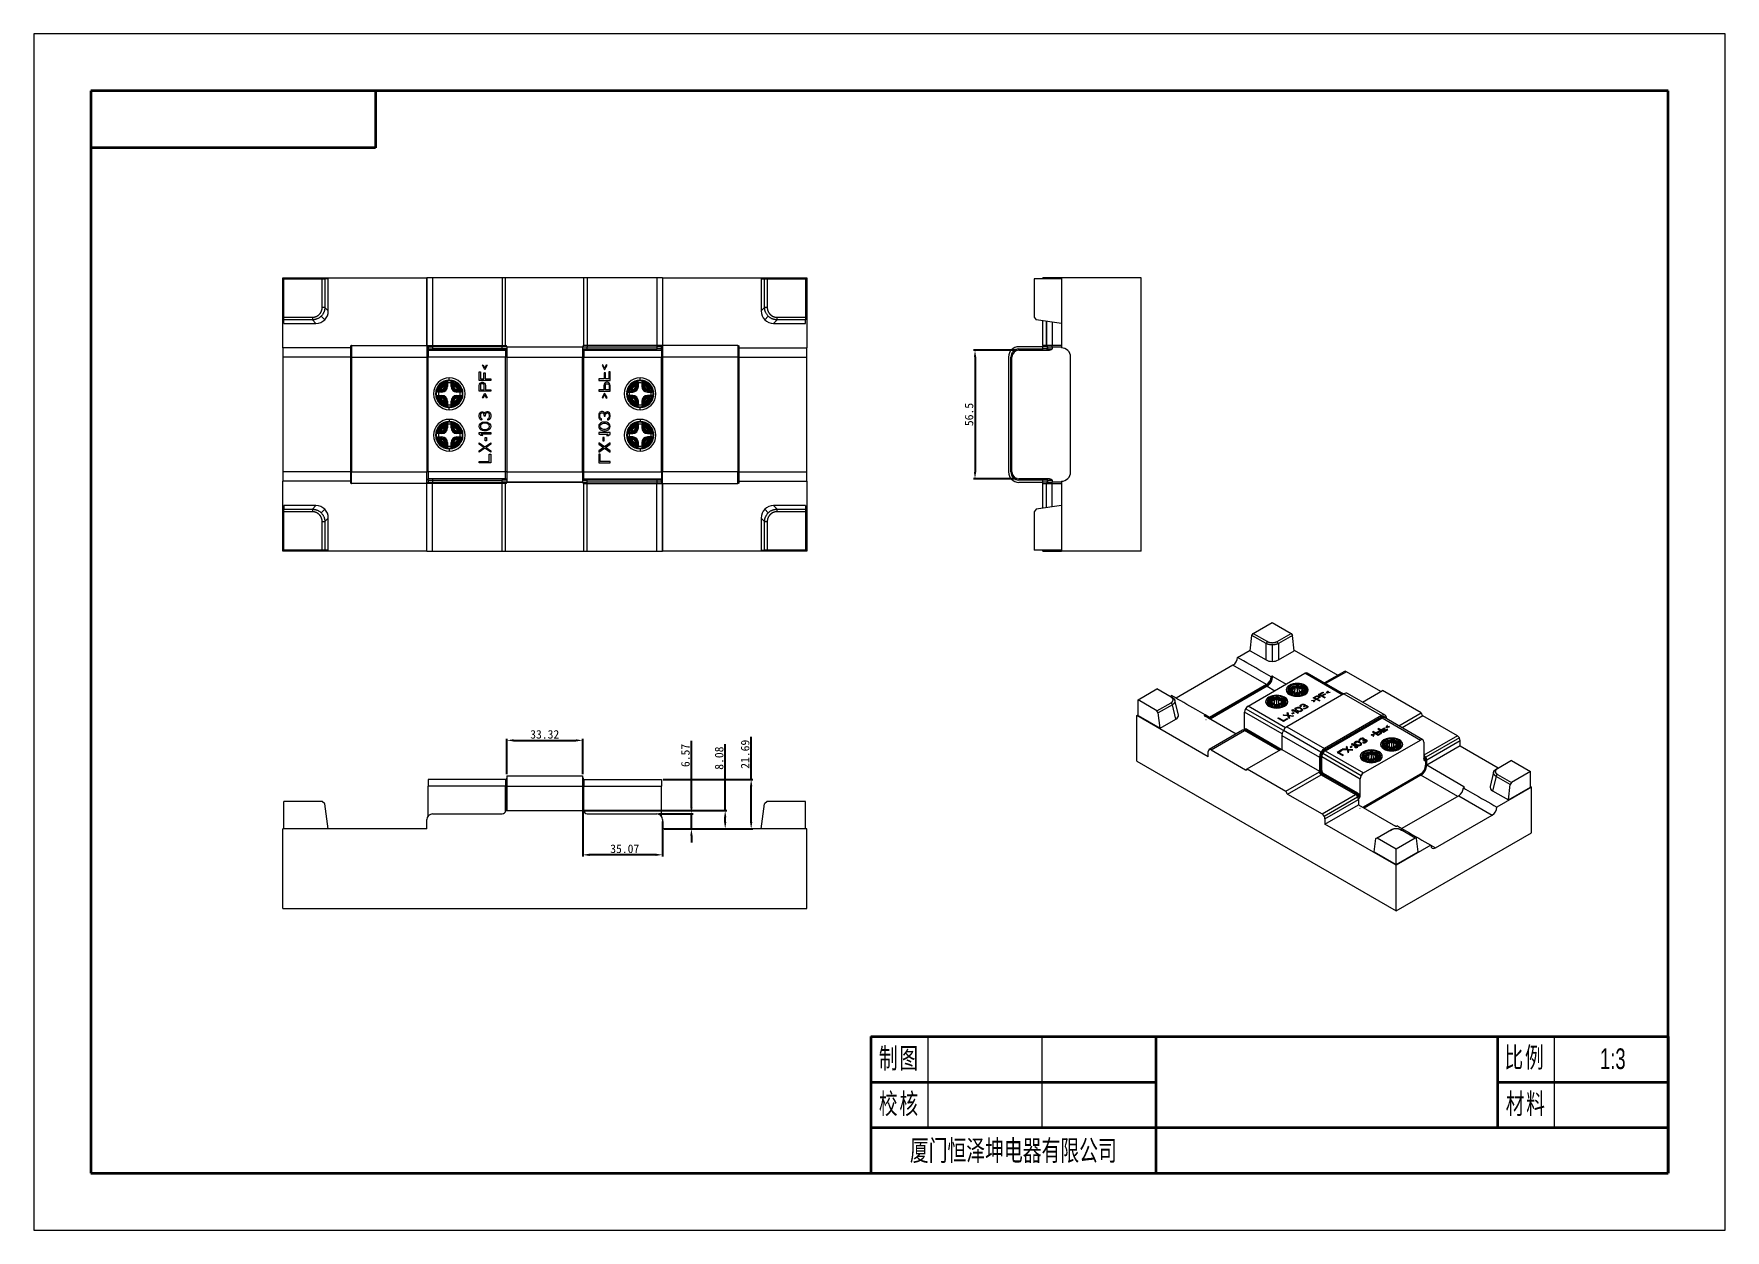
# Model space of a CAD drawing. Header units: millimetres. Extents: x 409 to 1151, y 1574 to 2099.
import ezdxf
from ezdxf.enums import TextEntityAlignment as Align

# ---------------------------------------------------------------- set-up
doc = ezdxf.new("R2010")
doc.units = ezdxf.units.MM
for name, color, linetype, lineweight in [('core', 7, 'Continuous', 20), ('dim', 82, 'Continuous', 9), ('文字层', 3, 'Continuous', 18), ('粗实线层', 7, 'Continuous', 35), ('细实线层', 7, 'Continuous', 18)]:
    doc.layers.add(name, color=color, linetype=linetype, lineweight=lineweight)
doc.styles.add('标准', font='FSGB2312.ttf', dxfattribs={"width": 0.667})
doc.dimstyles.new('ISO-25', dxfattribs={"dimscale": 1.5, "dimtxt": 2.5, "dimasz": 2.5, "dimexe": 1.25, "dimexo": 0.625, "dimtad": 1, "dimdsep": 46, "dimtxsty": 'Standard', "dimcen": 2.5, "dimadec": 0, "dimazin": 0, "dimtfac": 1, "dimtmove": 0, "dimatfit": 3, "dimfxl": 0, "dimarcsym": 0})

msp = doc.modelspace()

# ---------------------------------------------------------------- blocks, each defined once
blk = doc.blocks.new('*D5')
at = {"layer": 'Defpoints', "color": 0, "lineweight": 18, "transparency": 16777216}
for p in [(682.22, 1756.52), (697.41, 1756.52), (684.74, 1749.95)]:
    blk.add_point(p, dxfattribs=at)
at = {"layer": 'dim', "color": 0, "lineweight": -2, "transparency": 16777216}
for p, q in [((697.41, 1759.52), (697.41, 1788.54)), ((682.97, 1756.52), (698.15, 1756.52)), ((697.41, 1749.95), (697.41, 1756.52)), ((685.49, 1749.95), (698.15, 1749.95)), ((697.41, 1746.95), (697.41, 1743.95))]:
    blk.add_line(p, q, dxfattribs=at)
at = {"layer": 'dim', "color": 0, "lineweight": 18, "transparency": 16777216}
for points in [[(696.91, 1759.52), (697.91, 1759.52), (697.41, 1756.52)], [(696.91, 1746.95), (697.91, 1746.95), (697.41, 1749.95)]]:
    blk.add_solid(points, dxfattribs=at)
at = {"layer": 'dim', "color": 0, "lineweight": 18, "transparency": 16777216, "insert": (694.78, 1782.16), "char_height": 3.75, "attachment_point": 5, "rotation": 90}
blk.add_mtext('6.57', dxfattribs=at)
blk = doc.blocks.new('*D6')
at = {"layer": 'Defpoints', "color": 0, "lineweight": 18, "transparency": 16777216}
for p in [(649.67, 1758.03), (684.74, 1749.95), (712.23, 1749.95)]:
    blk.add_point(p, dxfattribs=at)
at = {"layer": 'dim', "color": 0, "lineweight": -2, "transparency": 16777216}
for p, q in [((712.23, 1758.03), (712.23, 1787.05)), ((650.41, 1758.03), (712.98, 1758.03)), ((712.23, 1752.95), (712.23, 1755.03)), ((685.49, 1749.95), (712.98, 1749.95))]:
    blk.add_line(p, q, dxfattribs=at)
at = {"layer": 'dim', "color": 0, "lineweight": 18, "transparency": 16777216}
for points in [[(711.73, 1755.03), (712.73, 1755.03), (712.23, 1758.03)], [(711.73, 1752.95), (712.73, 1752.95), (712.23, 1749.95)]]:
    blk.add_solid(points, dxfattribs=at)
at = {"layer": 'dim', "color": 0, "lineweight": 18, "transparency": 16777216, "insert": (709.6, 1780.98), "char_height": 3.75, "attachment_point": 5, "rotation": 90}
blk.add_mtext('8.08', dxfattribs=at)
blk = doc.blocks.new('*D7')
at = {"layer": 'Defpoints', "color": 0, "lineweight": 18, "transparency": 16777216}
for p in [(649.67, 1773.16), (684.74, 1753.99), (649.67, 1738.56)]:
    blk.add_point(p, dxfattribs=at)
at = {"layer": 'dim', "color": 0, "lineweight": -2, "transparency": 16777216}
for p, q in [((649.67, 1772.41), (649.67, 1737.81)), ((684.74, 1753.25), (684.74, 1737.81)), ((681.74, 1738.56), (652.67, 1738.56))]:
    blk.add_line(p, q, dxfattribs=at)
at = {"layer": 'dim', "color": 0, "lineweight": 18, "transparency": 16777216}
for points in [[(652.67, 1739.06), (652.67, 1738.06), (649.67, 1738.56)], [(681.74, 1739.06), (681.74, 1738.06), (684.74, 1738.56)]]:
    blk.add_solid(points, dxfattribs=at)
at = {"layer": 'dim', "color": 0, "lineweight": 18, "transparency": 16777216, "insert": (668.15, 1741.19), "char_height": 3.75, "attachment_point": 5}
blk.add_mtext('35.07', dxfattribs=at)
blk = doc.blocks.new('*D9')
at = {"layer": 'Defpoints', "color": 0, "lineweight": 18, "transparency": 16777216}
for p in [(841.17, 1960.04), (821.92, 1903.53), (841.17, 1903.53)]:
    blk.add_point(p, dxfattribs=at)
at = {"layer": 'dim', "color": 0, "lineweight": -2, "transparency": 16777216}
for p, q in [((840.42, 1960.04), (821.17, 1960.04)), ((821.92, 1957.04), (821.92, 1906.53)), ((840.42, 1903.53), (821.17, 1903.53))]:
    blk.add_line(p, q, dxfattribs=at)
at = {"layer": 'dim', "color": 0, "lineweight": 18, "transparency": 16777216}
for points in [[(821.42, 1957.04), (822.42, 1957.04), (821.92, 1960.04)], [(821.42, 1906.53), (822.42, 1906.53), (821.92, 1903.53)]]:
    blk.add_solid(points, dxfattribs=at)
at = {"layer": 'dim', "color": 0, "lineweight": 18, "transparency": 16777216, "insert": (819.29, 1931.79), "char_height": 3.75, "attachment_point": 5, "rotation": 90}
blk.add_mtext('56.5', dxfattribs=at)
blk = doc.blocks.new('*D10')
at = {"layer": 'Defpoints', "color": 0, "lineweight": 18, "transparency": 16777216}
for p in [(684.23, 1771.64), (684.74, 1749.95), (723.64, 1749.95)]:
    blk.add_point(p, dxfattribs=at)
at = {"layer": 'dim', "color": 0, "lineweight": -2, "transparency": 16777216}
for p, q in [((723.64, 1771.64), (723.64, 1790.31)), ((684.98, 1771.64), (724.39, 1771.64)), ((723.64, 1752.95), (723.64, 1768.64)), ((685.49, 1749.95), (724.39, 1749.95))]:
    blk.add_line(p, q, dxfattribs=at)
at = {"layer": 'dim', "color": 0, "lineweight": 18, "transparency": 16777216}
for points in [[(723.14, 1768.64), (724.14, 1768.64), (723.64, 1771.64)], [(723.14, 1752.95), (724.14, 1752.95), (723.64, 1749.95)]]:
    blk.add_solid(points, dxfattribs=at)
at = {"layer": 'dim', "color": 0, "lineweight": 18, "transparency": 16777216, "insert": (721.01, 1782.69), "char_height": 3.75, "attachment_point": 5, "rotation": 90}
blk.add_mtext('21.69', dxfattribs=at)
blk = doc.blocks.new('*D11')
at = {"layer": 'Defpoints', "color": 0, "lineweight": 18, "transparency": 16777216}
for p in [(649.67, 1788.78), (616.35, 1773.16), (649.67, 1773.16)]:
    blk.add_point(p, dxfattribs=at)
at = {"layer": 'dim', "color": 0, "lineweight": -2, "transparency": 16777216}
for p, q in [((616.35, 1773.91), (616.35, 1789.53)), ((649.67, 1773.91), (649.67, 1789.53)), ((619.35, 1788.78), (646.67, 1788.78))]:
    blk.add_line(p, q, dxfattribs=at)
at = {"layer": 'dim', "color": 0, "lineweight": 18, "transparency": 16777216}
for points in [[(619.35, 1789.28), (619.35, 1788.28), (616.35, 1788.78)], [(646.67, 1789.28), (646.67, 1788.28), (649.67, 1788.78)]]:
    blk.add_solid(points, dxfattribs=at)
at = {"layer": 'dim', "color": 0, "lineweight": 18, "transparency": 16777216, "insert": (633.01, 1791.4), "char_height": 3.75, "attachment_point": 5}
blk.add_mtext('33.32', dxfattribs=at)
blk = doc.blocks.new('A4图框')
at = {"layer": '粗实线层'}
for p, q in [((-138.5, 95), (-138.5, -95)), ((138.5, 95), (-138.5, 95)), ((-88.5, 95), (-88.5, 85)), ((138.5, -95), (138.5, 95)), ((-88.5, 85), (-138.5, 85)), ((-138.5, -95), (138.5, -95))]:
    blk.add_line(p, q, dxfattribs=at)
at = {"layer": '细实线层'}
for p, q in [((148.5, 105), (-148.5, 105)), ((-148.5, 105), (-148.5, -105)), ((148.5, -105), (148.5, 105)), ((-148.5, -105), (148.5, -105))]:
    blk.add_line(p, q, dxfattribs=at)
at = {"layer": '文字层', "style": '标准', "width": 0.667}
blk.add_attdef('图纸编号', text='', height=5.19, rotation=180, dxfattribs=at).set_placement((-113.41, 90), align=Align.MIDDLE_CENTER)
blk = doc.blocks.new('A4标题栏')
at = {"layer": '粗实线层'}
for p, q in [((-140, 24), (-140, 0)), ((-140, 24), (0, 24)), ((-90, 24), (-90, 0)), ((-30, 24), (-30, 8)), ((0, 24), (0, 0)), ((0, 24), (0, 8)), ((-140, 16), (-90, 16)), ((-30, 16), (0, 16)), ((-140, 8), (0, 8)), ((-140, 0), (0, 0))]:
    blk.add_line(p, q, dxfattribs=at)
at = {"layer": '细实线层'}
for p, q in [((-130, 24), (-130, 8)), ((-110, 24), (-110, 8)), ((-20, 24), (-20, 8))]:
    blk.add_line(p, q, dxfattribs=at)
at = {"layer": '文字层', "char_height": 3.597, "width": 18, "attachment_point": 5, "line_spacing_factor": 0.963108, "style": '标准'}
for s, insert in [('\\T1.1;制图', (-135, 20)), ('{\\T1.1;比例}', (-25.15, 20.14)), ('\\T1.1;校核', (-135, 12)), ('{\\T1.1;材料}', (-24.93, 12.02))]:
    blk.add_mtext(s, dxfattribs=dict(at, insert=insert))
at = {"layer": '文字层', "style": '标准', "width": 0.667}
for tag, height, p in [('制图签名', 3.63, (-120, 20)), ('制图日期', 3.63, (-100, 20)), ('图纸比例', 3.63, (-9.73, 20.09)), ('图纸名称', 5.19, (-60, 16)), ('校核签名', 3.63, (-120, 12)), ('校核日期', 3.63, (-100, 12)), ('材料', 3.63, (-9.94, 12.38)), ('公司名称', 3.63, (-115, 4)), ('图纸编号', 3.63, (-45, 4))]:
    blk.add_attdef(tag, text='', height=height, dxfattribs=at).set_placement(p, align=Align.MIDDLE_CENTER)
blk = doc.blocks.new('A4A-B-Marked')
blk.add_blockref('A4图框', (0, 0))
at = {"layer": '粗实线层'}
blk.add_blockref('A4标题栏', (138.5, -95), dxfattribs=at).add_auto_attribs({'公司名称': '厦门恒泽坤电器有限公司', '图纸比例': '1:3'})

# ---------------------------------------------------------------- dimensions: what is measured, and where the dimension line sits
at = {"layer": 'dim', "lineweight": 18}
dim = msp.add_linear_dim(base=(821.917, 1903.534), p1=(841.166, 1960.038), p2=(841.166, 1903.534), angle=90, dimstyle='ISO-25', override={"dimasz": 2, "dimexe": 0.49975, "dimexo": 0.49975, "dimgap": 0.49975}, dxfattribs=at)
dim.commit()
dim.dimension.update_dxf_attribs({"geometry": '*D9', "text_midpoint": (819.293, 1931.786)})
dim = msp.add_linear_dim(base=(649.665, 1788.779), p1=(616.345, 1773.156), p2=(649.665, 1773.156), dimstyle='ISO-25', override={"dimasz": 2, "dimexe": 0.49975, "dimexo": 0.49975, "dimgap": 0.49975}, dxfattribs=at)
dim.commit()
dim.dimension.update_dxf_attribs({"geometry": '*D11', "text_midpoint": (633.005, 1791.404)})
for base, p1, p2, picture, middle in [((723.635, 1749.949), (684.233, 1771.642), (684.738, 1749.949), '*D10', (723.635, 1782.685)), ((712.229, 1749.949), (649.665, 1758.031), (684.738, 1749.949), '*D6', (712.229, 1780.984)), ((697.405, 1756.517), (684.738, 1749.949), (682.215, 1756.517), '*D5', (697.405, 1782.162))]:
    dim = msp.add_linear_dim(base=base, p1=p1, p2=p2, angle=90, dimstyle='ISO-25', override={"dimasz": 2, "dimexe": 0.49975, "dimexo": 0.49975, "dimgap": 0.49975}, dxfattribs=at)
    dim.commit()
    dim.dimension.update_dxf_attribs({"geometry": picture, "text_midpoint": middle, "dimtype": 160})
dim = msp.add_linear_dim(base=(649.665, 1738.562), p1=(684.738, 1753.995), p2=(649.665, 1773.156), dimstyle='ISO-25', override={"dimasz": 2, "dimexe": 0.49975, "dimexo": 0.49975, "dimgap": 0.49975}, dxfattribs=at)
dim.commit()
dim.dimension.update_dxf_attribs({"geometry": '*D7', "text_midpoint": (668.148, 1738.562), "dimtype": 160})

# ---------------------------------------------------------------- linework, layer by layer
at = {"layer": 'core', "linetype": 'Continuous'}
for p, q in [((518.005, 1991.786), (581.272, 1991.786)), ((518.005, 1961.052), (518.005, 1991.786)), ((518.505, 1991.286), (535.319, 1991.286)), ((518.505, 1974.473), (518.505, 1991.286)), ((535.319, 1991.286), (536.458, 1991.286)), ((535.319, 1978.78), (535.319, 1991.286)), ((538.005, 1991.286), (536.458, 1991.286)), ((536.458, 1991.286), (536.458, 1978.78)), ((538.005, 1977.233), (538.005, 1991.286)), ((583.795, 1991.786), (581.272, 1991.786)), ((581.272, 1991.786), (581.272, 1962.056)), ((581.272, 1962.056), (581.272, 1991.786)), ((614.327, 1991.786), (583.795, 1991.786)), ((583.795, 1991.786), (583.795, 1962.056)), ((615.841, 1991.786), (614.327, 1991.786)), ((614.327, 1991.786), (614.327, 1962.056)), ((650.17, 1991.786), (615.841, 1991.786)), ((615.841, 1962.056), (615.841, 1991.786)), ((651.683, 1991.786), (650.17, 1991.786)), ((650.17, 1962.056), (650.17, 1991.786)), ((651.683, 1991.786), (651.683, 1962.056)), ((682.215, 1991.786), (651.683, 1991.786)), ((682.215, 1991.786), (682.215, 1962.056)), ((684.738, 1991.786), (682.215, 1991.786)), ((684.738, 1991.786), (684.738, 1962.056)), ((684.738, 1991.786), (748.005, 1991.786)), ((684.738, 1991.786), (684.738, 1962.056)), ((728.005, 1991.286), (729.552, 1991.286)), ((728.005, 1991.286), (728.005, 1977.233)), ((729.552, 1991.286), (730.692, 1991.286)), ((729.552, 1978.78), (729.552, 1991.286)), ((730.692, 1991.286), (747.505, 1991.286)), ((730.692, 1991.286), (730.692, 1978.78)), ((747.505, 1991.286), (747.505, 1974.473)), ((748.005, 1991.786), (748.005, 1961.052)), ((847.832, 1991.286), (847.832, 1974.473)), ((859.832, 1991.286), (847.832, 1991.286)), ((853.263, 1991.786), (851.75, 1991.786)), ((851.75, 1991.286), (851.75, 1991.786)), ((853.263, 1991.286), (853.263, 1991.786)), ((855.786, 1991.786), (853.263, 1991.786)), ((853.263, 1991.786), (853.263, 1991.286)), ((859.832, 1991.786), (855.786, 1991.786)), ((855.786, 1991.786), (855.786, 1991.286)), ((894.832, 1991.786), (859.832, 1991.786)), ((859.832, 1991.786), (859.832, 1961.052)), ((894.832, 1871.786), (894.832, 1991.786)), ((536.458, 1978.78), (538.005, 1977.233)), ((728.005, 1977.233), (729.552, 1978.78)), ((518.505, 1973.334), (518.505, 1974.473)), ((518.505, 1974.473), (531.011, 1974.473)), ((518.505, 1971.786), (518.505, 1973.334)), ((531.011, 1973.334), (518.505, 1973.334)), ((518.505, 1971.786), (532.559, 1971.786)), ((532.559, 1971.786), (531.011, 1973.334)), ((534.86, 1974.932), (536.416, 1973.375)), ((731.15, 1974.932), (729.594, 1973.375)), ((734.999, 1973.334), (733.452, 1971.786)), ((733.452, 1971.786), (747.505, 1971.786)), ((734.999, 1974.473), (747.505, 1974.473)), ((747.505, 1973.334), (734.999, 1973.334)), ((747.505, 1974.473), (747.505, 1973.334)), ((747.505, 1971.786), (747.505, 1973.334)), ((847.832, 1974.473), (848.822, 1973.334)), ((859.832, 1971.786), (848.822, 1973.334)), ((851.75, 1962.056), (851.75, 1972.923)), ((853.263, 1962.056), (853.263, 1972.71)), ((853.263, 1972.71), (853.263, 1962.056)), ((855.786, 1972.355), (855.786, 1962.056)), ((518.005, 1961.052), (518.005, 1957.011)), ((547.733, 1961.552), (547.733, 1961.052)), ((547.733, 1961.052), (547.733, 1957.011)), ((548.238, 1962.056), (548.238, 1957.011)), ((548.238, 1962.056), (581.272, 1962.056)), ((581.272, 1962.056), (583.795, 1962.056)), ((581.272, 1962.056), (581.272, 1957.011)), ((581.777, 1961.552), (581.777, 1960.543)), ((581.777, 1961.552), (583.795, 1961.552)), ((581.777, 1961.552), (581.777, 1960.543)), ((581.777, 1960.543), (583.795, 1960.543)), ((583.795, 1962.056), (614.327, 1962.056)), ((583.795, 1962.056), (583.795, 1961.552)), ((583.795, 1961.552), (583.795, 1960.543)), ((614.327, 1961.552), (583.795, 1961.552)), ((583.795, 1960.038), (583.795, 1960.543)), ((614.327, 1960.543), (583.795, 1960.543)), ((614.327, 1962.056), (614.327, 1961.552)), ((614.327, 1962.056), (615.841, 1962.056)), ((614.327, 1960.543), (614.327, 1961.552)), ((616.345, 1961.552), (614.327, 1961.552)), ((614.327, 1960.038), (614.327, 1960.543)), ((616.345, 1960.543), (614.327, 1960.543)), ((616.345, 1961.552), (649.665, 1961.552)), ((616.345, 1961.552), (616.345, 1957.011)), ((616.345, 1961.552), (649.665, 1961.552)), ((649.665, 1961.552), (651.683, 1961.552)), ((649.665, 1961.552), (649.665, 1957.011)), ((649.665, 1960.543), (651.683, 1960.543)), ((651.683, 1962.056), (650.17, 1962.056)), ((682.215, 1962.056), (651.683, 1962.056)), ((651.683, 1962.056), (651.683, 1961.552)), ((651.683, 1960.543), (651.683, 1961.552)), ((651.683, 1961.552), (682.215, 1961.552)), ((651.683, 1960.038), (651.683, 1960.543)), ((651.683, 1960.543), (682.215, 1960.543)), ((684.738, 1962.056), (682.215, 1962.056)), ((682.215, 1962.056), (682.215, 1961.552)), ((682.215, 1961.552), (682.215, 1960.543)), ((684.233, 1961.552), (682.215, 1961.552)), ((684.233, 1960.543), (682.215, 1960.543)), ((682.215, 1960.038), (682.215, 1960.543)), ((684.233, 1961.552), (684.233, 1960.543)), ((684.233, 1960.543), (684.233, 1961.552)), ((717.773, 1962.056), (684.738, 1962.056)), ((684.738, 1962.056), (684.738, 1957.011)), ((717.773, 1962.056), (717.773, 1957.011)), ((718.277, 1961.552), (718.277, 1961.052)), ((718.277, 1961.052), (718.277, 1957.011)), ((748.005, 1957.011), (748.005, 1961.052)), ((851.75, 1961.552), (841.166, 1961.552)), ((841.166, 1960.543), (851.75, 1960.543)), ((841.166, 1960.038), (841.166, 1960.543)), ((853.263, 1962.056), (851.75, 1962.056)), ((851.75, 1962.056), (851.75, 1961.552)), ((853.768, 1961.552), (851.75, 1961.552)), ((851.75, 1960.543), (851.75, 1961.552)), ((851.75, 1960.038), (851.75, 1960.543)), ((853.768, 1960.543), (851.75, 1960.543)), ((855.786, 1962.056), (853.263, 1962.056)), ((853.768, 1960.543), (853.768, 1961.552)), ((853.768, 1961.552), (853.768, 1960.543)), ((853.768, 1961.552), (855.786, 1961.552)), ((853.768, 1960.543), (855.786, 1960.543)), ((859.832, 1962.056), (855.786, 1962.056)), ((855.786, 1961.552), (855.786, 1962.056)), ((855.786, 1961.552), (855.786, 1960.543)), ((855.786, 1961.552), (859.832, 1961.552)), ((518.005, 1957.011), (518.005, 1906.561)), ((547.733, 1957.011), (518.005, 1957.011)), ((547.733, 1957.011), (548.238, 1957.011)), ((547.733, 1957.011), (547.733, 1906.561)), ((547.733, 1957.011), (547.733, 1906.561)), ((548.238, 1957.011), (548.238, 1906.561)), ((548.238, 1957.011), (581.272, 1957.011)), ((581.272, 1957.011), (581.272, 1906.561)), ((581.777, 1957.011), (581.272, 1957.011)), ((581.777, 1960.038), (615.841, 1960.038)), ((581.777, 1960.038), (581.777, 1957.011)), ((615.841, 1960.038), (581.777, 1960.038)), ((581.777, 1906.561), (581.777, 1957.011)), ((615.841, 1957.011), (581.777, 1957.011)), ((605.632, 1953.375), (605.955, 1953.585)), ((606.706, 1951.378), (605.632, 1953.375)), ((605.955, 1953.585), (606.706, 1952.114)), ((606.706, 1952.114), (607.457, 1953.585)), ((607.779, 1953.375), (606.706, 1951.378)), ((607.457, 1953.585), (607.779, 1953.375)), ((615.841, 1960.038), (615.841, 1957.011)), ((616.345, 1957.011), (615.841, 1957.011)), ((615.841, 1906.561), (615.841, 1957.011)), ((616.345, 1957.011), (616.345, 1906.561)), ((616.345, 1957.011), (616.345, 1906.561)), ((616.345, 1957.011), (649.665, 1957.011)), ((649.665, 1906.561), (649.665, 1957.011)), ((649.665, 1957.011), (650.17, 1957.011)), ((649.665, 1957.011), (649.665, 1906.561)), ((650.17, 1960.038), (684.233, 1960.038)), ((650.17, 1960.038), (684.233, 1960.038)), ((650.17, 1960.038), (650.17, 1957.011)), ((650.17, 1957.011), (684.233, 1957.011)), ((650.17, 1906.561), (650.17, 1957.011)), ((658.553, 1953.585), (658.231, 1953.375)), ((658.231, 1953.375), (659.304, 1951.378)), ((659.304, 1952.114), (658.553, 1953.585)), ((660.056, 1953.585), (659.304, 1952.114)), ((659.304, 1951.378), (660.378, 1953.375)), ((660.378, 1953.375), (660.056, 1953.585)), ((684.233, 1960.038), (684.233, 1957.011)), ((684.233, 1906.561), (684.233, 1957.011)), ((684.233, 1957.011), (684.738, 1957.011)), ((684.738, 1957.011), (684.738, 1906.561)), ((717.773, 1957.011), (684.738, 1957.011)), ((718.277, 1957.011), (717.773, 1957.011)), ((717.773, 1957.011), (717.773, 1906.561)), ((718.277, 1906.561), (718.277, 1957.011)), ((718.277, 1957.011), (718.277, 1906.561)), ((718.277, 1957.011), (748.005, 1957.011)), ((748.005, 1906.561), (748.005, 1957.011)), ((836.625, 1957.011), (836.625, 1906.561)), ((838.139, 1957.011), (837.634, 1957.011)), ((837.634, 1906.561), (837.634, 1957.011)), ((838.139, 1906.561), (838.139, 1957.011)), ((841.166, 1960.038), (854.272, 1960.038)), ((863.873, 1906.561), (863.873, 1957.011)), ((589.071, 1946.445), (589.245, 1945.972)), ((589.978, 1946.675), (589.099, 1946.371)), ((589.245, 1945.972), (589.245, 1945.671)), ((589.749, 1945.671), (589.749, 1946.185)), ((589.854, 1946.493), (589.94, 1946.424)), ((589.857, 1945.607), (589.857, 1944.123)), ((590.361, 1945.607), (590.361, 1944.123)), ((591.12, 1946.818), (591.12, 1947.826)), ((591.12, 1946.818), (591.12, 1946.784)), ((591.879, 1944.123), (591.879, 1945.607)), ((592.302, 1946.422), (592.406, 1946.504)), ((592.383, 1944.123), (592.383, 1945.607)), ((592.491, 1945.972), (592.491, 1945.671)), ((592.491, 1945.671), (592.995, 1945.671)), ((592.516, 1945.972), (592.516, 1945.671)), ((592.995, 1945.972), (592.995, 1945.671)), ((604.237, 1946.753), (604.237, 1950.537)), ((604.237, 1950.537), (604.881, 1950.537)), ((609.282, 1946.753), (604.237, 1946.753)), ((604.344, 1945.072), (604.666, 1945.492)), ((604.666, 1945.492), (605.096, 1945.807)), ((604.881, 1950.537), (604.881, 1947.384)), ((604.881, 1947.384), (606.277, 1947.384)), ((605.096, 1945.807), (605.418, 1945.912)), ((605.418, 1945.912), (605.847, 1945.912)), ((605.847, 1945.912), (606.169, 1945.807)), ((606.169, 1945.807), (606.599, 1945.492)), ((606.277, 1947.384), (606.277, 1950.117)), ((606.277, 1950.117), (606.921, 1950.117)), ((606.599, 1945.492), (606.921, 1945.072)), ((606.921, 1950.117), (606.921, 1947.384)), ((606.921, 1947.384), (609.282, 1947.384)), ((609.282, 1947.384), (609.282, 1946.753)), ((656.728, 1947.384), (656.728, 1946.753)), ((659.09, 1947.384), (656.728, 1947.384)), ((656.728, 1946.753), (661.773, 1946.753)), ((659.09, 1950.117), (659.09, 1947.384)), ((659.734, 1950.117), (659.09, 1950.117)), ((659.412, 1945.492), (659.09, 1945.072)), ((659.841, 1945.807), (659.412, 1945.492)), ((659.734, 1947.384), (659.734, 1950.117)), ((661.129, 1947.384), (659.734, 1947.384)), ((660.163, 1945.912), (659.841, 1945.807)), ((660.592, 1945.912), (660.163, 1945.912)), ((660.914, 1945.807), (660.592, 1945.912)), ((661.344, 1945.492), (660.914, 1945.807)), ((661.129, 1950.537), (661.129, 1947.384)), ((661.773, 1950.537), (661.129, 1950.537)), ((661.666, 1945.072), (661.344, 1945.492)), ((661.773, 1946.753), (661.773, 1950.537)), ((673.015, 1945.972), (673.015, 1945.671)), ((673.519, 1945.671), (673.015, 1945.671)), ((673.494, 1945.671), (673.494, 1945.972)), ((673.519, 1945.972), (673.519, 1945.671)), ((673.605, 1946.505), (673.709, 1946.422)), ((673.627, 1944.123), (673.627, 1945.607)), ((674.131, 1944.123), (674.131, 1945.607)), ((674.89, 1946.818), (674.89, 1947.826)), ((674.89, 1946.818), (674.89, 1946.784)), ((675.649, 1945.607), (675.649, 1944.123)), ((676.912, 1946.371), (675.983, 1946.681)), ((676.072, 1946.422), (676.158, 1946.49)), ((676.153, 1945.607), (676.153, 1944.123)), ((676.261, 1945.671), (676.261, 1946.185)), ((676.286, 1946.191), (676.286, 1945.671)), ((676.939, 1946.445), (676.765, 1945.972)), ((676.765, 1945.972), (676.765, 1945.671)), ((585.617, 1942.889), (585.307, 1941.96)), ((585.317, 1939.692), (585.615, 1938.845)), ((585.495, 1939.602), (585.499, 1939.607)), ((585.504, 1942.127), (585.498, 1942.135)), ((586.1, 1939.6), (585.499, 1939.607)), ((586.118, 1942.134), (585.504, 1942.127)), ((585.543, 1942.916), (586.016, 1942.742)), ((585.543, 1938.819), (586.016, 1938.992)), ((585.797, 1942.264), (586.316, 1942.264)), ((585.803, 1942.239), (586.316, 1942.239)), ((586.316, 1939.496), (585.803, 1939.496)), ((586.016, 1942.742), (586.316, 1942.742)), ((586.016, 1938.992), (586.316, 1938.992)), ((586.316, 1942.239), (586.316, 1942.742)), ((587.864, 1942.13), (586.38, 1942.13)), ((587.864, 1941.626), (586.38, 1941.626)), ((586.38, 1940.109), (587.864, 1940.109)), ((586.38, 1939.605), (587.864, 1939.605)), ((587.044, 1942.491), (587.098, 1942.529)), ((587.059, 1943.067), (587.502, 1942.827)), ((587.059, 1938.668), (587.502, 1938.908)), ((587.445, 1939.446), (587.502, 1939.412)), ((587.502, 1942.827), (587.864, 1942.827)), ((587.502, 1942.323), (587.502, 1942.827)), ((587.864, 1942.348), (587.502, 1942.348)), ((587.502, 1942.323), (587.864, 1942.323)), ((587.502, 1939.412), (587.502, 1938.908)), ((587.864, 1939.412), (587.502, 1939.412)), ((587.502, 1939.387), (587.864, 1939.387)), ((587.864, 1938.908), (587.502, 1938.908)), ((587.864, 1942.323), (587.864, 1942.827)), ((587.864, 1942.13), (587.864, 1942.323)), ((587.864, 1942.13), (587.864, 1941.626)), ((587.864, 1940.109), (587.864, 1939.605)), ((587.864, 1939.412), (587.864, 1939.605)), ((587.864, 1939.412), (587.864, 1938.908)), ((588.921, 1944.929), (589.16, 1944.486)), ((589.137, 1942.85), (589.274, 1942.714)), ((589.137, 1938.885), (589.274, 1939.021)), ((589.16, 1944.123), (589.16, 1944.486)), ((589.664, 1944.486), (589.16, 1944.486)), ((589.664, 1944.123), (589.16, 1944.123)), ((589.639, 1944.486), (589.639, 1944.123)), ((589.699, 1944.543), (589.664, 1944.486)), ((589.664, 1944.123), (589.664, 1944.486)), ((589.857, 1944.123), (589.664, 1944.123)), ((590.361, 1944.123), (589.857, 1944.123)), ((592.383, 1944.123), (591.879, 1944.123)), ((592.383, 1944.123), (592.576, 1944.123)), ((592.576, 1944.486), (592.576, 1944.123)), ((592.576, 1944.486), (593.08, 1944.486)), ((592.576, 1944.123), (593.08, 1944.123)), ((592.601, 1944.123), (592.601, 1944.486)), ((592.733, 1944.936), (592.772, 1944.882)), ((593.103, 1942.85), (592.966, 1942.714)), ((593.103, 1938.885), (592.966, 1939.021)), ((593.32, 1944.929), (593.08, 1944.486)), ((593.08, 1944.486), (593.08, 1944.123)), ((594.376, 1942.827), (594.738, 1942.827)), ((594.376, 1942.323), (594.376, 1942.827)), ((594.738, 1942.348), (594.376, 1942.348)), ((594.376, 1942.323), (594.738, 1942.323)), ((594.376, 1942.13), (594.376, 1942.323)), ((594.376, 1941.626), (594.376, 1942.13)), ((595.86, 1942.13), (594.376, 1942.13)), ((595.86, 1941.626), (594.376, 1941.626)), ((594.376, 1940.109), (595.86, 1940.109)), ((594.376, 1939.605), (594.376, 1940.109)), ((594.376, 1939.605), (595.86, 1939.605)), ((594.376, 1939.605), (594.376, 1939.412)), ((594.738, 1939.412), (594.376, 1939.412)), ((594.376, 1939.412), (594.376, 1938.908)), ((594.376, 1939.387), (594.738, 1939.387)), ((594.738, 1938.908), (594.376, 1938.908)), ((595.181, 1943.067), (594.738, 1942.827)), ((594.738, 1942.323), (594.738, 1942.827)), ((594.796, 1942.289), (594.738, 1942.323)), ((594.738, 1939.412), (594.738, 1938.908)), ((595.181, 1938.668), (594.738, 1938.908)), ((595.189, 1939.254), (595.135, 1939.215)), ((596.224, 1942.742), (595.924, 1942.742)), ((595.924, 1942.239), (596.437, 1942.239)), ((596.437, 1939.496), (595.924, 1939.496)), ((595.924, 1939.496), (595.924, 1938.992)), ((596.443, 1939.471), (595.924, 1939.471)), ((596.224, 1938.992), (595.924, 1938.992)), ((596.697, 1942.916), (596.224, 1942.742)), ((596.697, 1938.819), (596.224, 1938.992)), ((596.928, 1939.725), (596.623, 1938.846)), ((596.624, 1942.889), (596.933, 1941.96)), ((596.742, 1942.135), (596.674, 1942.049)), ((596.676, 1939.687), (596.745, 1939.602)), ((604.237, 1944.546), (604.344, 1945.072)), ((604.237, 1942.024), (604.237, 1944.546)), ((609.282, 1942.024), (604.237, 1942.024)), ((604.881, 1944.967), (604.774, 1944.651)), ((604.774, 1944.651), (604.774, 1942.654)), ((604.774, 1942.654), (606.384, 1942.654)), ((605.096, 1945.177), (604.881, 1944.967)), ((605.418, 1945.282), (605.096, 1945.177)), ((605.74, 1945.282), (605.418, 1945.282)), ((605.632, 1939.186), (606.706, 1941.183)), ((605.955, 1938.976), (605.632, 1939.186)), ((606.062, 1945.177), (605.74, 1945.282)), ((606.706, 1940.447), (605.955, 1938.976)), ((606.277, 1944.967), (606.062, 1945.177)), ((606.384, 1944.651), (606.277, 1944.967)), ((606.384, 1942.654), (606.384, 1944.651)), ((606.706, 1941.183), (607.779, 1939.186)), ((607.457, 1938.976), (606.706, 1940.447)), ((606.921, 1945.072), (607.028, 1944.546)), ((607.028, 1944.546), (607.028, 1942.654)), ((607.028, 1942.654), (609.282, 1942.654)), ((607.779, 1939.186), (607.457, 1938.976)), ((609.282, 1942.654), (609.282, 1942.024)), ((656.728, 1942.654), (656.728, 1942.024)), ((658.982, 1942.654), (656.728, 1942.654)), ((656.728, 1942.024), (661.773, 1942.024)), ((659.304, 1941.183), (658.231, 1939.186)), ((658.231, 1939.186), (658.553, 1938.976)), ((658.553, 1938.976), (659.304, 1940.447)), ((659.09, 1945.072), (658.982, 1944.546)), ((658.982, 1944.546), (658.982, 1942.654)), ((660.378, 1939.186), (659.304, 1941.183)), ((659.304, 1940.447), (660.056, 1938.976)), ((659.626, 1944.651), (659.734, 1944.967)), ((659.626, 1942.654), (659.626, 1944.651)), ((661.236, 1942.654), (659.626, 1942.654)), ((659.734, 1944.967), (659.948, 1945.177)), ((659.948, 1945.177), (660.27, 1945.282)), ((660.056, 1938.976), (660.378, 1939.186)), ((660.27, 1945.282), (660.592, 1945.282)), ((660.592, 1945.282), (660.914, 1945.177)), ((660.914, 1945.177), (661.129, 1944.967)), ((661.129, 1944.967), (661.236, 1944.651)), ((661.236, 1944.651), (661.236, 1942.654)), ((661.773, 1944.546), (661.666, 1945.072)), ((661.773, 1942.024), (661.773, 1944.546)), ((669.387, 1942.889), (669.077, 1941.96)), ((669.087, 1939.692), (669.385, 1938.845)), ((669.265, 1939.602), (669.269, 1939.607)), ((669.274, 1942.127), (669.268, 1942.135)), ((669.87, 1939.6), (669.269, 1939.607)), ((669.888, 1942.134), (669.274, 1942.127)), ((669.313, 1942.916), (669.786, 1942.742)), ((669.313, 1938.819), (669.786, 1938.992)), ((669.567, 1942.264), (670.086, 1942.264)), ((670.086, 1939.471), (669.567, 1939.471)), ((670.086, 1942.239), (669.573, 1942.239)), ((669.573, 1939.496), (670.086, 1939.496)), ((669.786, 1942.742), (670.086, 1942.742)), ((669.786, 1938.992), (670.086, 1938.992)), ((670.086, 1939.496), (670.086, 1938.992)), ((670.15, 1942.13), (671.634, 1942.13)), ((670.15, 1941.626), (671.634, 1941.626)), ((671.634, 1940.109), (670.15, 1940.109)), ((671.634, 1939.605), (670.15, 1939.605)), ((670.868, 1939.206), (670.814, 1939.244)), ((670.829, 1943.067), (671.272, 1942.827)), ((670.829, 1938.668), (671.272, 1938.908)), ((671.215, 1942.289), (671.272, 1942.323)), ((671.634, 1942.827), (671.272, 1942.827)), ((671.272, 1942.323), (671.272, 1942.827)), ((671.634, 1942.348), (671.272, 1942.348)), ((671.634, 1942.323), (671.272, 1942.323)), ((671.272, 1939.412), (671.634, 1939.412)), ((671.272, 1939.412), (671.272, 1938.908)), ((671.272, 1939.387), (671.634, 1939.387)), ((671.272, 1938.908), (671.634, 1938.908)), ((671.634, 1942.323), (671.634, 1942.827)), ((671.634, 1942.13), (671.634, 1942.323)), ((671.634, 1941.626), (671.634, 1942.13)), ((671.634, 1939.605), (671.634, 1940.109)), ((671.634, 1939.605), (671.634, 1939.412)), ((671.634, 1939.412), (671.634, 1938.908)), ((672.691, 1944.929), (672.93, 1944.486)), ((673.044, 1942.714), (672.907, 1942.85)), ((673.044, 1939.021), (672.907, 1938.885)), ((672.93, 1944.486), (672.93, 1944.123)), ((673.434, 1944.486), (672.93, 1944.486)), ((673.434, 1944.123), (672.93, 1944.123)), ((673.238, 1944.882), (673.277, 1944.936)), ((673.409, 1944.486), (673.409, 1944.123)), ((673.434, 1944.486), (673.434, 1944.123)), ((673.627, 1944.123), (673.434, 1944.123)), ((673.627, 1944.123), (674.131, 1944.123)), ((675.649, 1944.123), (676.153, 1944.123)), ((676.153, 1944.123), (676.346, 1944.123)), ((676.311, 1944.543), (676.346, 1944.486)), ((676.346, 1944.486), (676.85, 1944.486)), ((676.346, 1944.123), (676.346, 1944.486)), ((676.346, 1944.123), (676.85, 1944.123)), ((676.371, 1944.123), (676.371, 1944.486)), ((676.736, 1942.714), (676.873, 1942.85)), ((676.736, 1939.021), (676.873, 1938.885)), ((677.09, 1944.929), (676.85, 1944.486)), ((676.85, 1944.123), (676.85, 1944.486)), ((678.146, 1942.323), (678.146, 1942.827)), ((678.508, 1942.827), (678.146, 1942.827)), ((678.508, 1942.348), (678.146, 1942.348)), ((678.508, 1942.323), (678.146, 1942.323)), ((678.146, 1942.13), (678.146, 1942.323)), ((678.146, 1942.13), (678.146, 1941.626)), ((678.146, 1942.13), (679.63, 1942.13)), ((678.146, 1941.626), (679.63, 1941.626)), ((678.146, 1940.109), (678.146, 1939.605)), ((679.63, 1940.109), (678.146, 1940.109)), ((679.63, 1939.605), (678.146, 1939.605)), ((678.146, 1939.412), (678.146, 1939.605)), ((678.146, 1939.412), (678.508, 1939.412)), ((678.146, 1939.412), (678.146, 1938.908)), ((678.146, 1939.387), (678.508, 1939.387)), ((678.146, 1938.908), (678.508, 1938.908)), ((678.951, 1943.067), (678.508, 1942.827)), ((678.508, 1942.323), (678.508, 1942.827)), ((678.566, 1939.446), (678.508, 1939.412)), ((678.508, 1939.412), (678.508, 1938.908)), ((678.951, 1938.668), (678.508, 1938.908)), ((678.905, 1942.52), (678.959, 1942.481)), ((679.694, 1942.239), (679.694, 1942.742)), ((679.994, 1942.742), (679.694, 1942.742)), ((679.694, 1942.264), (680.213, 1942.264)), ((680.207, 1942.239), (679.694, 1942.239)), ((679.694, 1939.496), (680.207, 1939.496)), ((680.213, 1939.471), (679.694, 1939.471)), ((679.994, 1938.992), (679.694, 1938.992)), ((680.467, 1942.916), (679.994, 1942.742)), ((680.467, 1938.819), (679.994, 1938.992)), ((680.698, 1939.725), (680.393, 1938.846)), ((680.394, 1942.889), (680.703, 1941.96)), ((680.512, 1942.135), (680.444, 1942.049)), ((680.446, 1939.687), (680.515, 1939.602)), ((588.921, 1936.806), (589.16, 1937.249)), ((589.071, 1935.29), (589.245, 1935.763)), ((589.944, 1935.064), (589.098, 1935.363)), ((589.664, 1937.612), (589.16, 1937.612)), ((589.16, 1937.249), (589.16, 1937.612)), ((589.664, 1937.249), (589.16, 1937.249)), ((589.749, 1936.064), (589.245, 1936.064)), ((589.245, 1935.763), (589.245, 1936.064)), ((589.497, 1936.791), (589.459, 1936.846)), ((589.639, 1937.612), (589.639, 1937.249)), ((589.664, 1937.612), (589.857, 1937.612)), ((589.664, 1937.249), (589.664, 1937.612)), ((589.724, 1935.544), (589.724, 1936.064)), ((589.749, 1935.55), (589.749, 1936.064)), ((589.853, 1935.848), (589.859, 1935.246)), ((589.859, 1935.246), (589.854, 1935.242)), ((589.857, 1937.612), (590.361, 1937.612)), ((589.857, 1937.612), (589.857, 1936.127)), ((590.361, 1937.612), (590.361, 1936.127)), ((591.12, 1934.951), (591.12, 1934.916)), ((591.12, 1933.909), (591.12, 1934.916)), ((591.879, 1937.612), (592.383, 1937.612)), ((591.879, 1936.127), (591.879, 1937.612)), ((592.387, 1935.865), (592.379, 1935.252)), ((592.406, 1935.231), (592.379, 1935.252)), ((592.383, 1937.612), (592.576, 1937.612)), ((592.383, 1936.127), (592.383, 1937.612)), ((592.491, 1935.763), (592.491, 1936.064)), ((592.516, 1936.064), (592.516, 1935.763)), ((592.541, 1937.192), (592.576, 1937.249)), ((592.576, 1937.612), (593.08, 1937.612)), ((592.576, 1937.612), (592.576, 1937.249)), ((592.576, 1937.249), (593.08, 1937.249)), ((592.601, 1937.249), (592.601, 1937.612)), ((592.995, 1935.763), (592.995, 1936.064)), ((593.08, 1937.612), (593.08, 1937.249)), ((593.32, 1936.806), (593.08, 1937.249)), ((604.237, 1931.303), (604.344, 1932.039)), ((604.237, 1931.093), (604.237, 1931.303)), ((604.344, 1930.357), (604.237, 1931.093)), ((604.344, 1932.039), (604.559, 1932.459)), ((604.559, 1932.459), (604.988, 1932.88)), ((604.881, 1931.934), (604.774, 1931.408)), ((604.774, 1931.408), (604.774, 1930.988)), ((604.774, 1930.988), (604.881, 1930.462)), ((605.096, 1932.249), (604.881, 1931.934)), ((604.988, 1932.88), (605.418, 1932.985)), ((605.418, 1932.459), (605.096, 1932.249)), ((605.418, 1932.985), (605.632, 1932.985)), ((605.632, 1932.459), (605.418, 1932.459)), ((605.632, 1932.985), (606.062, 1932.88)), ((606.062, 1932.249), (605.632, 1932.459)), ((606.062, 1932.88), (606.384, 1932.669)), ((606.277, 1932.039), (606.062, 1932.249)), ((606.491, 1931.408), (606.277, 1932.039)), ((606.384, 1932.669), (606.706, 1932.249)), ((606.491, 1930.988), (606.491, 1931.408)), ((606.921, 1930.988), (606.491, 1930.988)), ((606.706, 1932.249), (606.921, 1932.774)), ((606.921, 1932.774), (607.243, 1932.985)), ((607.028, 1932.039), (606.921, 1931.408)), ((606.921, 1931.408), (606.921, 1930.988)), ((607.243, 1932.354), (607.028, 1932.039)), ((607.243, 1932.985), (607.672, 1933.09)), ((607.672, 1932.564), (607.243, 1932.354)), ((607.672, 1933.09), (608.101, 1933.09)), ((608.101, 1932.564), (607.672, 1932.564)), ((608.101, 1933.09), (608.423, 1932.985)), ((608.316, 1932.459), (608.101, 1932.564)), ((608.531, 1932.249), (608.316, 1932.459)), ((608.423, 1932.985), (608.745, 1932.774)), ((608.638, 1932.039), (608.531, 1932.249)), ((608.745, 1931.513), (608.638, 1932.039)), ((608.638, 1930.357), (608.745, 1930.883)), ((608.745, 1932.774), (608.96, 1932.459)), ((608.745, 1930.883), (608.745, 1931.513)), ((608.96, 1932.459), (609.175, 1932.039)), ((609.175, 1932.039), (609.282, 1931.618)), ((609.282, 1930.777), (609.175, 1930.357)), ((609.282, 1931.618), (609.282, 1930.777)), ((656.835, 1932.039), (656.728, 1931.618)), ((656.728, 1931.618), (656.728, 1930.777)), ((656.728, 1930.777), (656.835, 1930.357)), ((657.05, 1932.459), (656.835, 1932.039)), ((657.265, 1932.774), (657.05, 1932.459)), ((657.587, 1932.985), (657.265, 1932.774)), ((657.265, 1931.513), (657.372, 1932.039)), ((657.265, 1930.883), (657.265, 1931.513)), ((657.372, 1930.357), (657.265, 1930.883)), ((657.372, 1932.039), (657.479, 1932.249)), ((657.479, 1932.249), (657.694, 1932.459)), ((657.909, 1933.09), (657.587, 1932.985)), ((657.694, 1932.459), (657.909, 1932.564)), ((658.338, 1933.09), (657.909, 1933.09)), ((657.909, 1932.564), (658.338, 1932.564)), ((658.768, 1932.985), (658.338, 1933.09)), ((658.338, 1932.564), (658.768, 1932.354)), ((659.09, 1932.774), (658.768, 1932.985)), ((658.768, 1932.354), (658.982, 1932.039)), ((658.982, 1932.039), (659.09, 1931.408)), ((659.304, 1932.249), (659.09, 1932.774)), ((659.09, 1931.408), (659.09, 1930.988)), ((659.09, 1930.988), (659.519, 1930.988)), ((659.626, 1932.669), (659.304, 1932.249)), ((659.519, 1931.408), (659.734, 1932.039)), ((659.519, 1930.988), (659.519, 1931.408)), ((659.948, 1932.88), (659.626, 1932.669)), ((659.734, 1932.039), (659.948, 1932.249)), ((660.378, 1932.985), (659.948, 1932.88)), ((659.948, 1932.249), (660.378, 1932.459)), ((660.592, 1932.985), (660.378, 1932.985)), ((660.378, 1932.459), (660.592, 1932.459)), ((661.022, 1932.88), (660.592, 1932.985)), ((660.592, 1932.459), (660.914, 1932.249)), ((660.914, 1932.249), (661.129, 1931.934)), ((661.451, 1932.459), (661.022, 1932.88)), ((661.129, 1931.934), (661.236, 1931.408)), ((661.236, 1930.988), (661.129, 1930.462)), ((661.236, 1931.408), (661.236, 1930.988)), ((661.666, 1932.039), (661.451, 1932.459)), ((661.773, 1931.303), (661.666, 1932.039)), ((661.666, 1930.357), (661.773, 1931.093)), ((661.773, 1931.093), (661.773, 1931.303)), ((672.691, 1936.806), (672.93, 1937.249)), ((672.93, 1937.612), (672.93, 1937.249)), ((673.434, 1937.612), (672.93, 1937.612)), ((673.434, 1937.249), (672.93, 1937.249)), ((673.015, 1935.763), (673.015, 1936.064)), ((673.409, 1937.612), (673.409, 1937.249)), ((673.627, 1937.612), (673.434, 1937.612)), ((673.434, 1937.612), (673.434, 1937.249)), ((673.469, 1937.192), (673.434, 1937.249)), ((673.494, 1935.763), (673.494, 1936.064)), ((673.519, 1935.763), (673.519, 1936.064)), ((673.629, 1935.249), (673.605, 1935.23)), ((673.623, 1935.848), (673.629, 1935.249)), ((673.627, 1936.127), (673.627, 1937.612)), ((674.131, 1937.612), (673.627, 1937.612)), ((674.131, 1936.127), (674.131, 1937.612)), ((674.89, 1934.951), (674.89, 1934.916)), ((674.89, 1933.909), (674.89, 1934.916)), ((676.153, 1937.612), (675.649, 1937.612)), ((675.649, 1937.612), (675.649, 1936.127)), ((676.912, 1935.364), (675.983, 1935.054)), ((676.157, 1935.865), (676.149, 1935.252)), ((676.158, 1935.245), (676.149, 1935.252)), ((676.346, 1937.612), (676.153, 1937.612)), ((676.153, 1937.612), (676.153, 1936.127)), ((676.261, 1935.55), (676.261, 1936.064)), ((676.261, 1936.064), (676.765, 1936.064)), ((676.286, 1936.064), (676.286, 1935.544)), ((676.346, 1937.249), (676.346, 1937.612)), ((676.346, 1937.612), (676.85, 1937.612)), ((676.346, 1937.249), (676.85, 1937.249)), ((676.371, 1937.249), (676.371, 1937.612)), ((676.552, 1936.846), (676.513, 1936.791)), ((676.765, 1935.763), (676.765, 1936.064)), ((676.939, 1935.29), (676.765, 1935.763)), ((676.85, 1937.249), (676.85, 1937.612)), ((677.09, 1936.806), (676.85, 1937.249)), ((585.617, 1924.727), (585.307, 1923.798)), ((585.504, 1923.965), (585.498, 1923.973)), ((586.118, 1923.972), (585.504, 1923.965)), ((585.543, 1924.754), (586.016, 1924.58)), ((585.797, 1924.102), (586.316, 1924.102)), ((585.803, 1924.077), (586.316, 1924.077)), ((586.016, 1924.58), (586.316, 1924.58)), ((586.316, 1924.077), (586.316, 1924.58)), ((587.864, 1923.968), (586.38, 1923.968)), ((587.864, 1923.464), (586.38, 1923.464)), ((587.044, 1924.329), (587.098, 1924.367)), ((587.059, 1924.905), (587.502, 1924.665)), ((587.502, 1924.161), (587.502, 1924.665)), ((587.502, 1924.665), (587.864, 1924.665)), ((587.864, 1924.186), (587.502, 1924.186)), ((587.502, 1924.161), (587.864, 1924.161)), ((587.864, 1924.161), (587.864, 1924.665)), ((587.864, 1923.968), (587.864, 1924.161)), ((587.864, 1923.464), (587.864, 1923.968)), ((588.921, 1926.767), (589.16, 1926.324)), ((589.071, 1928.283), (589.245, 1927.81)), ((589.978, 1928.513), (589.099, 1928.209)), ((589.137, 1924.688), (589.274, 1924.552)), ((589.664, 1926.324), (589.16, 1926.324)), ((589.16, 1925.961), (589.16, 1926.324)), ((589.664, 1925.961), (589.16, 1925.961)), ((589.245, 1927.81), (589.245, 1927.509)), ((589.639, 1926.324), (589.639, 1925.961)), ((589.699, 1926.381), (589.664, 1926.324)), ((589.664, 1925.961), (589.664, 1926.324)), ((589.857, 1925.961), (589.664, 1925.961)), ((589.749, 1927.509), (589.749, 1928.023)), ((589.854, 1928.33), (589.94, 1928.262)), ((589.857, 1927.445), (589.857, 1925.961)), ((589.857, 1925.961), (590.361, 1925.961)), ((590.361, 1927.445), (590.361, 1925.961)), ((591.12, 1929.664), (591.12, 1928.656)), ((591.12, 1928.622), (591.12, 1928.656)), ((591.879, 1925.961), (591.879, 1927.445)), ((592.383, 1925.961), (591.879, 1925.961)), ((592.244, 1928.54), (592.278, 1928.522)), ((592.302, 1928.26), (592.406, 1928.342)), ((592.383, 1925.961), (592.383, 1927.445)), ((592.383, 1925.961), (592.576, 1925.961)), ((592.491, 1927.81), (592.491, 1927.509)), ((592.491, 1927.509), (592.995, 1927.509)), ((592.516, 1927.81), (592.516, 1927.509)), ((592.576, 1926.324), (593.08, 1926.324)), ((592.576, 1926.324), (592.576, 1925.961)), ((592.576, 1925.961), (593.08, 1925.961)), ((592.601, 1925.961), (592.601, 1926.324)), ((592.704, 1928.293), (595.356, 1926.872)), ((592.733, 1926.774), (592.772, 1926.72)), ((593.103, 1924.688), (592.966, 1924.552)), ((592.995, 1927.81), (592.995, 1927.509)), ((593.32, 1926.767), (593.08, 1926.324)), ((593.08, 1926.324), (593.08, 1925.961)), ((594.376, 1924.161), (594.376, 1924.665)), ((594.376, 1924.665), (594.738, 1924.665)), ((594.738, 1924.186), (594.376, 1924.186)), ((594.376, 1924.161), (594.738, 1924.161)), ((594.376, 1923.968), (594.376, 1924.161)), ((594.376, 1923.464), (594.376, 1923.968)), ((595.86, 1923.968), (594.376, 1923.968)), ((595.86, 1923.464), (594.376, 1923.464)), ((595.181, 1924.905), (594.738, 1924.665)), ((594.738, 1924.161), (594.738, 1924.665)), ((594.796, 1924.127), (594.738, 1924.161)), ((596.224, 1924.58), (595.924, 1924.58)), ((595.924, 1924.077), (596.437, 1924.077)), ((596.697, 1924.754), (596.224, 1924.58)), ((596.624, 1924.727), (596.933, 1923.798)), ((596.742, 1923.973), (596.674, 1923.887)), ((604.237, 1926.573), (604.344, 1927.204)), ((604.344, 1925.943), (604.237, 1926.573)), ((604.237, 1923.21), (604.237, 1923.841)), ((604.237, 1923.841), (609.282, 1923.841)), ((604.988, 1922.579), (604.237, 1923.21)), ((604.559, 1929.937), (604.344, 1930.357)), ((604.344, 1927.204), (604.666, 1927.729)), ((604.666, 1925.417), (604.344, 1925.943)), ((604.988, 1929.516), (604.559, 1929.937)), ((604.666, 1927.729), (604.988, 1928.045)), ((604.988, 1925.102), (604.666, 1925.417)), ((604.881, 1927.099), (604.774, 1926.573)), ((604.774, 1926.573), (604.881, 1926.048)), ((604.881, 1930.462), (605.096, 1930.147)), ((605.096, 1927.414), (604.881, 1927.099)), ((604.881, 1926.048), (605.096, 1925.732)), ((605.418, 1929.411), (604.988, 1929.516)), ((604.988, 1928.045), (605.418, 1928.255)), ((605.418, 1924.892), (604.988, 1925.102)), ((605.096, 1930.147), (605.418, 1929.937)), ((605.74, 1927.835), (605.096, 1927.414)), ((605.096, 1925.732), (605.74, 1925.312)), ((609.282, 1923.21), (605.096, 1923.21)), ((605.096, 1923.21), (605.847, 1922.579)), ((605.418, 1929.937), (605.418, 1929.411)), ((605.418, 1928.255), (605.74, 1928.36)), ((605.74, 1924.787), (605.418, 1924.892)), ((605.74, 1928.36), (606.277, 1928.465)), ((606.384, 1927.94), (605.74, 1927.835)), ((605.74, 1925.312), (606.384, 1925.207)), ((606.277, 1924.681), (605.74, 1924.787)), ((606.277, 1928.465), (607.243, 1928.465)), ((607.243, 1924.681), (606.277, 1924.681)), ((607.135, 1927.94), (606.384, 1927.94)), ((606.384, 1925.207), (607.135, 1925.207)), ((607.779, 1927.835), (607.135, 1927.94)), ((607.135, 1925.207), (607.779, 1925.312)), ((607.243, 1928.465), (607.779, 1928.36)), ((607.779, 1924.787), (607.243, 1924.681)), ((607.779, 1928.36), (608.101, 1928.255)), ((608.423, 1927.414), (607.779, 1927.835)), ((607.779, 1925.312), (608.423, 1925.732)), ((608.101, 1924.892), (607.779, 1924.787)), ((608.101, 1929.832), (608.316, 1929.937)), ((608.101, 1929.306), (608.101, 1929.832)), ((608.423, 1929.411), (608.101, 1929.306)), ((608.101, 1928.255), (608.531, 1928.045)), ((608.531, 1925.102), (608.101, 1924.892)), ((608.316, 1929.937), (608.531, 1930.147)), ((608.745, 1929.621), (608.423, 1929.411)), ((608.638, 1927.099), (608.423, 1927.414)), ((608.423, 1925.732), (608.638, 1926.048)), ((608.531, 1930.147), (608.638, 1930.357)), ((608.531, 1928.045), (608.853, 1927.729)), ((608.853, 1925.417), (608.531, 1925.102)), ((608.745, 1926.573), (608.638, 1927.099)), ((608.638, 1926.048), (608.745, 1926.573)), ((608.96, 1929.937), (608.745, 1929.621)), ((608.853, 1927.729), (609.175, 1927.204)), ((609.175, 1925.943), (608.853, 1925.417)), ((609.175, 1930.357), (608.96, 1929.937)), ((609.175, 1927.204), (609.282, 1926.573)), ((609.282, 1926.573), (609.175, 1925.943)), ((609.282, 1923.841), (609.282, 1923.21)), ((656.835, 1927.204), (656.728, 1926.573)), ((656.728, 1926.573), (656.835, 1925.943)), ((656.728, 1923.841), (656.728, 1923.21)), ((661.773, 1923.841), (656.728, 1923.841)), ((656.728, 1923.21), (660.914, 1923.21)), ((656.835, 1930.357), (657.05, 1929.937)), ((657.157, 1927.729), (656.835, 1927.204)), ((656.835, 1925.943), (657.157, 1925.417)), ((657.05, 1929.937), (657.265, 1929.621)), ((657.479, 1928.045), (657.157, 1927.729)), ((657.157, 1925.417), (657.479, 1925.102)), ((657.265, 1929.621), (657.587, 1929.411)), ((657.265, 1926.573), (657.372, 1927.099)), ((657.372, 1926.048), (657.265, 1926.573)), ((657.479, 1930.147), (657.372, 1930.357)), ((657.372, 1927.099), (657.587, 1927.414)), ((657.587, 1925.732), (657.372, 1926.048)), ((657.694, 1929.937), (657.479, 1930.147)), ((657.909, 1928.255), (657.479, 1928.045)), ((657.479, 1925.102), (657.909, 1924.892)), ((657.587, 1929.411), (657.909, 1929.306)), ((657.587, 1927.414), (658.231, 1927.835)), ((658.231, 1925.312), (657.587, 1925.732)), ((657.909, 1929.832), (657.694, 1929.937)), ((657.909, 1929.306), (657.909, 1929.832)), ((658.231, 1928.36), (657.909, 1928.255)), ((657.909, 1924.892), (658.231, 1924.787)), ((658.768, 1928.465), (658.231, 1928.36)), ((658.231, 1927.835), (658.875, 1927.94)), ((658.875, 1925.207), (658.231, 1925.312)), ((658.231, 1924.787), (658.768, 1924.681)), ((659.734, 1928.465), (658.768, 1928.465)), ((658.768, 1924.681), (659.734, 1924.681)), ((658.875, 1927.94), (659.626, 1927.94)), ((659.626, 1925.207), (658.875, 1925.207)), ((659.626, 1927.94), (660.27, 1927.835)), ((660.27, 1925.312), (659.626, 1925.207)), ((660.27, 1928.36), (659.734, 1928.465)), ((659.734, 1924.681), (660.27, 1924.787)), ((660.914, 1923.21), (660.163, 1922.579)), ((660.592, 1928.255), (660.27, 1928.36)), ((660.27, 1927.835), (660.914, 1927.414)), ((660.914, 1925.732), (660.27, 1925.312)), ((660.27, 1924.787), (660.592, 1924.892)), ((660.914, 1930.147), (660.592, 1929.937)), ((660.592, 1929.937), (660.592, 1929.411)), ((660.592, 1929.411), (661.022, 1929.516)), ((661.022, 1928.045), (660.592, 1928.255)), ((660.592, 1924.892), (661.022, 1925.102)), ((661.129, 1930.462), (660.914, 1930.147)), ((660.914, 1927.414), (661.129, 1927.099)), ((661.129, 1926.048), (660.914, 1925.732)), ((661.022, 1929.516), (661.451, 1929.937)), ((661.344, 1927.729), (661.022, 1928.045)), ((661.022, 1925.102), (661.344, 1925.417)), ((661.022, 1922.579), (661.773, 1923.21)), ((661.129, 1927.099), (661.236, 1926.573)), ((661.236, 1926.573), (661.129, 1926.048)), ((661.666, 1927.204), (661.344, 1927.729)), ((661.344, 1925.417), (661.666, 1925.943)), ((661.451, 1929.937), (661.666, 1930.357)), ((661.773, 1926.573), (661.666, 1927.204)), ((661.666, 1925.943), (661.773, 1926.573)), ((661.773, 1923.21), (661.773, 1923.841)), ((669.387, 1924.727), (669.077, 1923.798)), ((669.274, 1923.965), (669.268, 1923.973)), ((669.888, 1923.972), (669.274, 1923.965)), ((669.313, 1924.754), (669.786, 1924.58)), ((669.567, 1924.102), (670.086, 1924.102)), ((670.086, 1924.077), (669.573, 1924.077)), ((669.786, 1924.58), (670.086, 1924.58)), ((670.15, 1923.968), (671.634, 1923.968)), ((670.15, 1923.464), (671.634, 1923.464)), ((670.829, 1924.905), (671.272, 1924.665)), ((671.215, 1924.127), (671.272, 1924.161)), ((671.272, 1924.161), (671.272, 1924.665)), ((671.634, 1924.665), (671.272, 1924.665)), ((671.634, 1924.186), (671.272, 1924.186)), ((671.634, 1924.161), (671.272, 1924.161)), ((671.634, 1924.161), (671.634, 1924.665)), ((671.634, 1923.968), (671.634, 1924.161)), ((671.634, 1923.464), (671.634, 1923.968)), ((672.691, 1926.767), (672.93, 1926.324)), ((673.044, 1924.552), (672.907, 1924.688)), ((672.93, 1926.324), (672.93, 1925.961)), ((673.434, 1926.324), (672.93, 1926.324)), ((673.434, 1925.961), (672.93, 1925.961)), ((673.015, 1927.81), (673.015, 1927.509)), ((673.519, 1927.509), (673.015, 1927.509)), ((673.238, 1926.72), (673.277, 1926.774)), ((673.409, 1926.324), (673.409, 1925.961)), ((673.434, 1926.324), (673.434, 1925.961)), ((673.627, 1925.961), (673.434, 1925.961)), ((673.494, 1927.509), (673.494, 1927.81)), ((673.519, 1927.81), (673.519, 1927.509)), ((673.605, 1928.344), (673.709, 1928.261)), ((673.627, 1925.961), (673.627, 1927.445)), ((673.627, 1925.961), (674.131, 1925.961)), ((674.131, 1925.961), (674.131, 1927.445)), ((674.89, 1929.664), (674.89, 1928.656)), ((674.89, 1928.622), (674.89, 1928.656)), ((675.649, 1927.445), (675.649, 1925.961)), ((676.153, 1925.961), (675.649, 1925.961)), ((676.912, 1928.209), (675.983, 1928.519)), ((676.072, 1928.26), (676.158, 1928.328)), ((676.153, 1927.445), (676.153, 1925.961)), ((676.153, 1925.961), (676.346, 1925.961)), ((676.261, 1927.509), (676.261, 1928.023)), ((676.286, 1928.029), (676.286, 1927.509)), ((676.311, 1926.381), (676.346, 1926.324)), ((676.346, 1925.961), (676.346, 1926.324)), ((676.346, 1926.324), (676.85, 1926.324)), ((676.346, 1925.961), (676.85, 1925.961)), ((676.371, 1925.961), (676.371, 1926.324)), ((676.736, 1924.552), (676.873, 1924.688)), ((676.939, 1928.283), (676.765, 1927.81)), ((676.765, 1927.81), (676.765, 1927.509)), ((677.09, 1926.767), (676.85, 1926.324)), ((676.85, 1925.961), (676.85, 1926.324)), ((678.508, 1924.665), (678.146, 1924.665)), ((678.146, 1924.161), (678.146, 1924.665)), ((678.508, 1924.186), (678.146, 1924.186)), ((678.146, 1923.968), (678.146, 1924.161)), ((678.508, 1924.161), (678.146, 1924.161)), ((678.146, 1923.464), (678.146, 1923.968)), ((678.146, 1923.968), (679.63, 1923.968)), ((678.146, 1923.464), (679.63, 1923.464)), ((678.951, 1924.905), (678.508, 1924.665)), ((678.508, 1924.161), (678.508, 1924.665)), ((678.905, 1924.358), (678.959, 1924.319)), ((679.694, 1924.077), (679.694, 1924.58)), ((679.994, 1924.58), (679.694, 1924.58)), ((679.694, 1924.102), (680.213, 1924.102)), ((680.207, 1924.077), (679.694, 1924.077)), ((680.467, 1924.754), (679.994, 1924.58)), ((680.394, 1924.727), (680.703, 1923.798)), ((680.512, 1923.973), (680.444, 1923.887)), ((585.317, 1921.53), (585.615, 1920.683)), ((585.495, 1921.44), (585.499, 1921.445)), ((586.1, 1921.438), (585.499, 1921.445)), ((585.543, 1920.657), (586.016, 1920.83)), ((586.316, 1921.334), (585.803, 1921.334)), ((586.016, 1920.83), (586.316, 1920.83)), ((586.38, 1921.947), (587.864, 1921.947)), ((586.38, 1921.443), (587.864, 1921.443)), ((587.059, 1920.506), (587.502, 1920.746)), ((587.445, 1921.284), (587.502, 1921.25)), ((587.864, 1921.25), (587.502, 1921.25)), ((587.502, 1921.25), (587.502, 1920.746)), ((587.502, 1921.225), (587.864, 1921.225)), ((587.864, 1920.746), (587.502, 1920.746)), ((587.864, 1921.443), (587.864, 1921.947)), ((587.864, 1921.25), (587.864, 1921.443)), ((587.864, 1921.25), (587.864, 1920.746)), ((588.921, 1918.644), (589.16, 1919.087)), ((589.071, 1917.128), (589.245, 1917.601)), ((589.944, 1916.902), (589.098, 1917.201)), ((589.137, 1920.723), (589.274, 1920.859)), ((589.16, 1919.087), (589.16, 1919.45)), ((589.664, 1919.45), (589.16, 1919.45)), ((589.664, 1919.087), (589.16, 1919.087)), ((589.749, 1917.902), (589.245, 1917.902)), ((589.245, 1917.601), (589.245, 1917.902)), ((589.497, 1918.629), (589.459, 1918.684)), ((589.639, 1919.45), (589.639, 1919.087)), ((589.664, 1919.45), (589.857, 1919.45)), ((589.664, 1919.087), (589.664, 1919.45)), ((589.724, 1917.382), (589.724, 1917.902)), ((589.749, 1917.388), (589.749, 1917.902)), ((589.853, 1917.686), (589.859, 1917.084)), ((589.859, 1917.084), (589.854, 1917.08)), ((590.361, 1919.45), (589.857, 1919.45)), ((589.857, 1919.45), (589.857, 1917.965)), ((590.361, 1919.45), (590.361, 1917.965)), ((591.12, 1916.754), (591.12, 1916.789)), ((591.12, 1916.754), (591.12, 1915.747)), ((591.879, 1919.45), (592.383, 1919.45)), ((591.879, 1917.965), (591.879, 1919.45)), ((592.387, 1917.703), (592.379, 1917.09)), ((592.406, 1917.069), (592.379, 1917.09)), ((592.383, 1919.45), (592.576, 1919.45)), ((592.383, 1917.965), (592.383, 1919.45)), ((592.491, 1917.601), (592.491, 1917.902)), ((592.516, 1917.902), (592.516, 1917.601)), ((592.516, 1917.134), (592.516, 1916.956)), ((592.541, 1919.03), (592.576, 1919.087)), ((592.576, 1919.45), (592.576, 1919.087)), ((592.576, 1919.45), (593.08, 1919.45)), ((592.576, 1919.087), (593.08, 1919.087)), ((592.601, 1919.087), (592.601, 1919.45)), ((595.373, 1918.557), (592.698, 1917.113)), ((593.103, 1920.723), (592.966, 1920.859)), ((592.995, 1917.601), (592.995, 1917.902)), ((593.08, 1919.45), (593.08, 1919.087)), ((593.32, 1918.644), (593.08, 1919.087)), ((594.376, 1921.947), (595.86, 1921.947)), ((594.376, 1921.443), (594.376, 1921.947)), ((594.376, 1921.443), (595.86, 1921.443)), ((594.376, 1921.443), (594.376, 1921.25)), ((594.738, 1921.25), (594.376, 1921.25)), ((594.376, 1921.25), (594.376, 1920.746)), ((594.376, 1921.225), (594.738, 1921.225)), ((594.738, 1920.746), (594.376, 1920.746)), ((594.738, 1921.25), (594.738, 1920.746)), ((595.181, 1920.506), (594.738, 1920.746)), ((595.189, 1921.092), (595.135, 1921.053)), ((596.437, 1921.334), (595.924, 1921.334)), ((595.924, 1921.334), (595.924, 1920.83)), ((596.443, 1921.309), (595.924, 1921.309)), ((596.224, 1920.83), (595.924, 1920.83)), ((596.697, 1920.657), (596.224, 1920.83)), ((596.928, 1921.563), (596.623, 1920.684)), ((596.676, 1921.525), (596.745, 1921.44)), ((604.237, 1918.796), (604.237, 1919.426)), ((604.237, 1919.426), (606.706, 1917.639)), ((606.277, 1917.324), (604.237, 1918.796)), ((604.237, 1915.853), (606.277, 1917.324)), ((606.706, 1917.009), (604.237, 1915.222)), ((604.237, 1915.222), (604.237, 1915.853)), ((605.847, 1922.579), (604.988, 1922.579)), ((606.706, 1917.639), (609.282, 1919.426)), ((609.282, 1915.222), (606.706, 1917.009)), ((606.921, 1920.267), (606.921, 1921.739)), ((606.921, 1921.739), (607.457, 1921.739)), ((607.457, 1920.267), (606.921, 1920.267)), ((609.282, 1918.796), (607.243, 1917.324)), ((607.243, 1917.324), (609.282, 1915.853)), ((607.457, 1921.739), (607.457, 1920.267)), ((609.282, 1919.426), (609.282, 1918.796)), ((609.282, 1915.853), (609.282, 1915.222)), ((659.304, 1917.639), (656.728, 1919.426)), ((656.728, 1919.426), (656.728, 1918.796)), ((656.728, 1918.796), (658.768, 1917.324)), ((658.768, 1917.324), (656.728, 1915.853)), ((656.728, 1915.222), (659.304, 1917.009)), ((656.728, 1915.853), (656.728, 1915.222)), ((658.553, 1921.739), (658.553, 1920.267)), ((659.09, 1921.739), (658.553, 1921.739)), ((658.553, 1920.267), (659.09, 1920.267)), ((659.09, 1920.267), (659.09, 1921.739)), ((661.773, 1919.426), (659.304, 1917.639)), ((659.304, 1917.009), (661.773, 1915.222)), ((659.734, 1917.324), (661.773, 1918.796)), ((661.773, 1915.853), (659.734, 1917.324)), ((660.163, 1922.579), (661.022, 1922.579)), ((661.773, 1918.796), (661.773, 1919.426)), ((661.773, 1915.222), (661.773, 1915.853)), ((669.087, 1921.53), (669.385, 1920.683)), ((669.265, 1921.44), (669.269, 1921.445)), ((669.87, 1921.438), (669.269, 1921.445)), ((669.313, 1920.657), (669.786, 1920.83)), ((670.086, 1921.309), (669.567, 1921.309)), ((669.573, 1921.334), (670.086, 1921.334)), ((669.786, 1920.83), (670.086, 1920.83)), ((670.086, 1921.334), (670.086, 1920.83)), ((671.634, 1921.947), (670.15, 1921.947)), ((671.634, 1921.443), (670.15, 1921.443)), ((670.868, 1921.044), (670.814, 1921.082)), ((670.829, 1920.506), (671.272, 1920.746)), ((671.272, 1921.25), (671.634, 1921.25)), ((671.272, 1921.25), (671.272, 1920.746)), ((671.272, 1921.225), (671.634, 1921.225)), ((671.272, 1920.746), (671.634, 1920.746)), ((671.634, 1921.443), (671.634, 1921.947)), ((671.634, 1921.443), (671.634, 1921.25)), ((671.634, 1921.25), (671.634, 1920.746)), ((672.691, 1918.644), (672.93, 1919.087)), ((673.044, 1920.859), (672.907, 1920.723)), ((673.434, 1919.45), (672.93, 1919.45)), ((672.93, 1919.45), (672.93, 1919.087)), ((673.434, 1919.087), (672.93, 1919.087)), ((673.015, 1917.601), (673.015, 1917.902)), ((673.409, 1919.45), (673.409, 1919.087)), ((673.627, 1919.45), (673.434, 1919.45)), ((673.434, 1919.45), (673.434, 1919.087)), ((673.469, 1919.03), (673.434, 1919.087)), ((673.494, 1917.601), (673.494, 1917.902)), ((673.494, 1917.134), (673.494, 1916.956)), ((673.519, 1917.601), (673.519, 1917.902)), ((673.629, 1917.086), (673.605, 1917.067)), ((673.623, 1917.686), (673.629, 1917.086)), ((673.627, 1917.965), (673.627, 1919.45)), ((674.131, 1919.45), (673.627, 1919.45)), ((674.131, 1917.965), (674.131, 1919.45)), ((674.89, 1916.754), (674.89, 1916.789)), ((674.89, 1916.754), (674.89, 1915.747)), ((675.649, 1919.45), (676.153, 1919.45)), ((675.649, 1919.45), (675.649, 1917.965)), ((676.912, 1917.202), (675.983, 1916.892)), ((676.157, 1917.703), (676.149, 1917.09)), ((676.158, 1917.083), (676.149, 1917.09)), ((676.346, 1919.45), (676.153, 1919.45)), ((676.153, 1919.45), (676.153, 1917.965)), ((676.261, 1917.388), (676.261, 1917.902)), ((676.261, 1917.902), (676.765, 1917.902)), ((676.286, 1917.902), (676.286, 1917.382)), ((676.346, 1919.087), (676.346, 1919.45)), ((676.346, 1919.45), (676.85, 1919.45)), ((676.346, 1919.087), (676.85, 1919.087)), ((676.371, 1919.087), (676.371, 1919.45)), ((676.552, 1918.684), (676.513, 1918.629)), ((676.736, 1920.859), (676.873, 1920.723)), ((676.765, 1917.601), (676.765, 1917.902)), ((676.939, 1917.128), (676.765, 1917.601)), ((676.85, 1919.087), (676.85, 1919.45)), ((677.09, 1918.644), (676.85, 1919.087)), ((678.146, 1921.443), (678.146, 1921.947)), ((679.63, 1921.947), (678.146, 1921.947)), ((679.63, 1921.443), (678.146, 1921.443)), ((678.146, 1921.25), (678.146, 1921.443)), ((678.146, 1921.25), (678.508, 1921.25)), ((678.146, 1921.25), (678.146, 1920.746)), ((678.146, 1921.225), (678.508, 1921.225)), ((678.146, 1920.746), (678.508, 1920.746)), ((678.566, 1921.284), (678.508, 1921.25)), ((678.508, 1921.25), (678.508, 1920.746)), ((678.951, 1920.506), (678.508, 1920.746)), ((679.694, 1921.334), (680.207, 1921.334)), ((680.213, 1921.309), (679.694, 1921.309)), ((679.994, 1920.83), (679.694, 1920.83)), ((680.467, 1920.657), (679.994, 1920.83)), ((680.698, 1921.563), (680.393, 1920.684)), ((680.446, 1921.525), (680.515, 1921.44)), ((604.237, 1910.597), (604.237, 1911.228)), ((604.237, 1911.228), (608.638, 1911.228)), ((609.282, 1910.597), (604.237, 1910.597)), ((608.638, 1914.381), (609.282, 1914.381)), ((608.638, 1911.228), (608.638, 1914.381)), ((609.282, 1914.381), (609.282, 1910.597)), ((656.728, 1914.381), (656.728, 1910.597)), ((657.372, 1914.381), (656.728, 1914.381)), ((656.728, 1910.597), (661.773, 1910.597)), ((657.372, 1911.228), (657.372, 1914.381)), ((661.773, 1911.228), (657.372, 1911.228)), ((661.773, 1910.597), (661.773, 1911.228)), ((547.733, 1906.561), (518.005, 1906.561)), ((518.005, 1906.561), (518.005, 1902.521)), ((518.005, 1871.786), (518.005, 1902.521)), ((547.733, 1906.561), (547.733, 1902.521)), ((547.733, 1906.561), (548.238, 1906.561)), ((547.733, 1902.521), (547.733, 1902.021)), ((548.238, 1901.516), (548.238, 1906.561)), ((548.238, 1906.561), (581.272, 1906.561)), ((581.272, 1901.516), (548.238, 1901.516)), ((581.777, 1906.561), (581.272, 1906.561)), ((581.272, 1901.516), (581.272, 1906.561)), ((581.272, 1871.786), (581.272, 1901.516)), ((583.795, 1901.516), (581.272, 1901.516)), ((581.272, 1871.786), (581.272, 1901.516)), ((581.777, 1906.561), (581.777, 1903.534)), ((615.841, 1906.561), (581.777, 1906.561)), ((615.841, 1903.534), (581.777, 1903.534)), ((615.841, 1903.534), (581.777, 1903.534)), ((581.777, 1903.03), (581.777, 1902.021)), ((581.777, 1903.03), (583.795, 1903.03)), ((581.777, 1903.03), (581.777, 1902.021)), ((581.777, 1902.021), (583.795, 1902.021)), ((583.795, 1903.534), (583.795, 1903.03)), ((583.795, 1903.03), (583.795, 1902.021)), ((583.795, 1903.03), (614.327, 1903.03)), ((583.795, 1902.021), (614.327, 1902.021)), ((583.795, 1902.021), (583.795, 1901.516)), ((583.795, 1871.786), (583.795, 1901.516)), ((614.327, 1901.516), (583.795, 1901.516)), ((614.327, 1903.534), (614.327, 1903.03)), ((616.345, 1903.03), (614.327, 1903.03)), ((614.327, 1902.021), (614.327, 1903.03)), ((616.345, 1902.021), (614.327, 1902.021)), ((614.327, 1901.516), (614.327, 1902.021)), ((615.841, 1901.516), (614.327, 1901.516)), ((614.327, 1871.786), (614.327, 1901.516)), ((615.841, 1903.534), (615.841, 1906.561)), ((616.345, 1906.561), (615.841, 1906.561)), ((615.841, 1871.786), (615.841, 1901.516)), ((616.345, 1906.561), (616.345, 1902.021)), ((616.345, 1906.561), (649.665, 1906.561)), ((649.665, 1902.021), (616.345, 1902.021)), ((616.345, 1902.021), (649.665, 1902.021)), ((649.665, 1906.561), (650.17, 1906.561)), ((649.665, 1906.561), (649.665, 1902.021)), ((649.665, 1903.03), (651.683, 1903.03)), ((649.665, 1902.021), (651.683, 1902.021)), ((650.17, 1903.534), (650.17, 1906.561)), ((650.17, 1906.561), (684.233, 1906.561)), ((650.17, 1903.534), (684.233, 1903.534)), ((650.17, 1901.516), (651.683, 1901.516)), ((650.17, 1871.786), (650.17, 1901.516)), ((651.683, 1903.534), (651.683, 1903.03)), ((651.683, 1902.021), (651.683, 1903.03)), ((682.215, 1903.03), (651.683, 1903.03)), ((651.683, 1901.516), (651.683, 1902.021)), ((682.215, 1902.021), (651.683, 1902.021)), ((651.683, 1871.786), (651.683, 1901.516)), ((651.683, 1901.516), (682.215, 1901.516)), ((682.215, 1903.534), (682.215, 1903.03)), ((682.215, 1903.03), (682.215, 1902.021)), ((684.233, 1903.03), (682.215, 1903.03)), ((682.215, 1902.021), (682.215, 1901.516)), ((684.233, 1902.021), (682.215, 1902.021)), ((682.215, 1871.786), (682.215, 1901.516)), ((682.215, 1901.516), (684.738, 1901.516)), ((684.233, 1906.561), (684.233, 1903.534)), ((684.233, 1906.561), (684.738, 1906.561)), ((684.233, 1903.03), (684.233, 1902.021)), ((684.233, 1902.021), (684.233, 1903.03)), ((717.773, 1906.561), (684.738, 1906.561)), ((684.738, 1901.516), (684.738, 1906.561)), ((684.738, 1901.516), (717.773, 1901.516)), ((684.738, 1871.786), (684.738, 1901.516)), ((684.738, 1901.516), (684.738, 1871.786)), ((718.277, 1906.561), (717.773, 1906.561)), ((717.773, 1901.516), (717.773, 1906.561)), ((718.277, 1906.561), (748.005, 1906.561)), ((718.277, 1906.561), (718.277, 1902.521)), ((718.277, 1902.521), (718.277, 1902.021)), ((748.005, 1902.521), (748.005, 1906.561)), ((748.005, 1902.521), (748.005, 1871.786)), ((838.139, 1906.561), (837.634, 1906.561)), ((841.166, 1903.534), (841.166, 1903.03)), ((854.272, 1903.534), (841.166, 1903.534)), ((851.75, 1903.03), (841.166, 1903.03)), ((841.166, 1902.021), (851.75, 1902.021)), ((851.75, 1903.534), (851.75, 1903.03)), ((851.75, 1902.021), (851.75, 1903.03)), ((853.768, 1903.03), (851.75, 1903.03)), ((851.75, 1901.516), (851.75, 1902.021)), ((853.768, 1902.021), (851.75, 1902.021)), ((851.75, 1890.65), (851.75, 1901.516)), ((851.75, 1901.516), (853.263, 1901.516)), ((853.263, 1890.863), (853.263, 1901.516)), ((853.263, 1890.863), (853.263, 1901.516)), ((853.263, 1901.516), (855.786, 1901.516)), ((853.768, 1902.021), (853.768, 1903.03)), ((853.768, 1903.03), (853.768, 1902.021)), ((853.768, 1903.03), (855.786, 1903.03)), ((853.768, 1902.021), (855.786, 1902.021)), ((855.786, 1903.03), (855.786, 1902.021)), ((859.832, 1902.021), (855.786, 1902.021)), ((855.786, 1901.516), (855.786, 1902.021)), ((855.786, 1891.218), (855.786, 1901.516)), ((855.786, 1901.516), (859.832, 1901.516)), ((859.832, 1902.521), (859.832, 1871.786)), ((518.505, 1891.786), (518.505, 1890.239)), ((532.559, 1891.786), (518.505, 1891.786)), ((518.505, 1889.1), (518.505, 1890.239)), ((518.505, 1890.239), (531.011, 1890.239)), ((518.505, 1872.286), (518.505, 1889.1)), ((531.011, 1889.1), (518.505, 1889.1)), ((531.011, 1890.239), (532.559, 1891.786)), ((534.86, 1888.641), (536.416, 1890.198)), ((538.005, 1886.34), (536.458, 1884.793)), ((538.005, 1872.286), (538.005, 1886.34)), ((728.005, 1886.34), (728.005, 1872.286)), ((729.552, 1884.793), (728.005, 1886.34)), ((731.15, 1888.641), (729.594, 1890.198)), ((747.505, 1891.786), (733.452, 1891.786)), ((733.452, 1891.786), (734.999, 1890.239)), ((734.999, 1890.239), (747.505, 1890.239)), ((747.505, 1889.1), (734.999, 1889.1)), ((747.505, 1891.786), (747.505, 1890.239)), ((747.505, 1890.239), (747.505, 1889.1)), ((747.505, 1889.1), (747.505, 1872.286)), ((848.822, 1890.239), (847.832, 1889.1)), ((847.832, 1889.1), (847.832, 1872.286)), ((859.832, 1891.786), (848.822, 1890.239)), ((535.319, 1872.286), (535.319, 1884.793)), ((536.458, 1884.793), (536.458, 1872.286)), ((729.552, 1872.286), (729.552, 1884.793)), ((730.692, 1884.793), (730.692, 1872.286)), ((581.272, 1871.786), (518.005, 1871.786)), ((535.319, 1872.286), (518.505, 1872.286)), ((536.458, 1872.286), (535.319, 1872.286)), ((538.005, 1872.286), (536.458, 1872.286)), ((581.272, 1871.786), (583.795, 1871.786)), ((583.795, 1871.786), (614.327, 1871.786)), ((614.327, 1871.786), (615.841, 1871.786)), ((615.841, 1871.786), (650.17, 1871.786)), ((650.17, 1871.786), (651.683, 1871.786)), ((651.683, 1871.786), (682.215, 1871.786)), ((682.215, 1871.786), (684.738, 1871.786)), ((748.005, 1871.786), (684.738, 1871.786)), ((728.005, 1872.286), (729.552, 1872.286)), ((730.692, 1872.286), (729.552, 1872.286)), ((747.505, 1872.286), (730.692, 1872.286)), ((859.832, 1872.286), (847.832, 1872.286)), ((851.75, 1871.786), (851.75, 1872.287)), ((851.75, 1871.786), (853.263, 1871.786)), ((853.263, 1871.786), (853.263, 1872.287)), ((853.263, 1871.786), (853.263, 1872.287)), ((853.263, 1871.786), (855.786, 1871.786)), ((855.786, 1871.786), (855.786, 1872.287)), ((855.786, 1871.786), (859.832, 1871.786)), ((894.832, 1871.786), (859.832, 1871.786)), ((942.721, 1828.115), (943.487, 1834.849)), ((943.487, 1834.849), (944.051, 1835.741)), ((949.677, 1831.276), (943.487, 1834.849)), ((944.051, 1835.741), (952.373, 1840.546)), ((944.051, 1835.741), (950.241, 1832.167)), ((952.373, 1840.546), (960.695, 1835.741)), ((954.505, 1832.167), (960.695, 1835.741)), ((961.259, 1834.849), (955.069, 1831.276)), ((960.695, 1835.741), (961.259, 1834.849)), ((962.025, 1828.115), (961.259, 1834.849)), ((937.16, 1825.19), (942.756, 1828.421)), ((942.721, 1828.115), (949.677, 1824.099)), ((949.677, 1824.099), (949.677, 1831.276)), ((952.373, 1830.669), (952.373, 1823.45)), ((955.069, 1831.276), (955.069, 1824.099)), ((955.069, 1824.099), (962.025, 1828.115)), ((961.99, 1828.421), (981.169, 1817.348)), ((935.16, 1821.726), (910.189, 1807.309)), ((949.875, 1813.23), (935.16, 1821.726)), ((949.875, 1813.23), (924.904, 1798.813)), ((949.875, 1812.945), (924.904, 1798.527)), ((949.948, 1812.699), (924.977, 1798.281)), ((950.125, 1812.512), (925.153, 1798.095)), ((941.754, 1803.793), (966.726, 1818.21)), ((950.125, 1812.512), (953.491, 1810.569)), ((952.122, 1816.837), (951.875, 1816.694)), ((952.622, 1816.837), (958.485, 1813.452)), ((961.498, 1811.876), (961.74, 1811.737)), ((961.761, 1811.998), (961.91, 1811.912)), ((962.289, 1812.103), (962.469, 1811.999)), ((962.548, 1812.241), (962.369, 1812.345)), ((962.373, 1809.838), (962.469, 1811.999)), ((962.539, 1812.52), (962.718, 1812.417)), ((963.36, 1811.786), (963.36, 1809.654)), ((964.001, 1812.417), (964.18, 1812.52)), ((964.351, 1812.345), (964.171, 1812.241)), ((964.25, 1811.999), (964.43, 1812.103)), ((964.346, 1809.838), (964.25, 1811.999)), ((964.475, 1811.733), (964.43, 1812.103)), ((964.958, 1811.998), (964.809, 1811.912)), ((965.126, 1811.821), (965.221, 1811.876)), ((966.305, 1812.08), (966.288, 1811.694)), ((983.087, 1808.764), (966.726, 1818.21)), ((983.708, 1809.122), (967.785, 1818.315)), ((984.054, 1819.014), (975.315, 1813.968)), ((984.937, 1818.926), (975.832, 1813.669)), ((1000.05, 1810.201), (984.937, 1818.926)), ((893.471, 1806.539), (901.793, 1811.344)), ((901.793, 1801.734), (893.471, 1806.539)), ((893.471, 1799.68), (893.471, 1806.539)), ((907.984, 1807.77), (901.793, 1811.344)), ((901.793, 1811.344), (902.357, 1811.103)), ((901.793, 1801.734), (907.984, 1805.308)), ((902.357, 1811.103), (908.548, 1807.529)), ((908.548, 1804.416), (902.357, 1800.842)), ((907.559, 1808.1), (908.189, 1808.463)), ((910.079, 1798.124), (908.548, 1804.416)), ((911.165, 1799.984), (909.625, 1806.314)), ((950.915, 1805.736), (951.064, 1805.65)), ((951.177, 1805.705), (950.981, 1805.818)), ((951.139, 1805.532), (951.115, 1805.156)), ((951.53, 1804.401), (951.537, 1804.805)), ((951.788, 1806.106), (951.609, 1806.21)), ((951.609, 1805.262), (951.788, 1805.366)), ((951.959, 1805.19), (951.779, 1805.087)), ((951.965, 1806.124), (951.786, 1806.227)), ((951.858, 1804.845), (952.038, 1804.948)), ((952.038, 1804.948), (952.105, 1803.42)), ((952.267, 1805.289), (952.272, 1805.854)), ((952.272, 1805.854), (952.277, 1806.497)), ((952.541, 1803.386), (952.406, 1805.49)), ((952.417, 1806.451), (952.671, 1806.305)), ((953.134, 1804.23), (952.462, 1804.619)), ((952.508, 1806.686), (952.75, 1806.547)), ((953.383, 1804.648), (952.649, 1805.072)), ((953.304, 1804.406), (952.688, 1804.762)), ((952.771, 1806.808), (952.92, 1806.722)), ((953.3, 1806.913), (953.479, 1806.809)), ((953.558, 1807.051), (953.379, 1807.155)), ((953.383, 1804.648), (953.479, 1806.809)), ((953.549, 1807.33), (953.728, 1807.226)), ((954.37, 1804.464), (954.37, 1806.596)), ((955.011, 1807.226), (955.191, 1807.33)), ((955.361, 1807.155), (955.181, 1807.051)), ((955.261, 1806.809), (955.44, 1806.913)), ((955.356, 1804.648), (955.261, 1806.809)), ((956.091, 1805.072), (955.356, 1804.648)), ((956.053, 1804.762), (955.436, 1804.406)), ((955.486, 1806.543), (955.44, 1806.913)), ((956.278, 1804.619), (955.606, 1804.23)), ((955.968, 1806.808), (955.82, 1806.722)), ((955.99, 1806.547), (956.231, 1806.686)), ((956.069, 1806.305), (956.323, 1806.451)), ((956.334, 1805.49), (956.199, 1803.386)), ((956.463, 1806.497), (956.468, 1805.855)), ((956.471, 1805.542), (956.473, 1805.289)), ((956.634, 1803.42), (956.702, 1804.948)), ((956.702, 1804.948), (956.881, 1804.845)), ((956.954, 1806.227), (956.775, 1806.124)), ((956.961, 1805.087), (956.781, 1805.19)), ((956.893, 1804.442), (956.881, 1804.845)), ((957.131, 1806.21), (956.951, 1806.106)), ((956.951, 1805.366), (957.131, 1805.262)), ((957.298, 1806.504), (957.315, 1806.89)), ((957.648, 1805.754), (957.564, 1805.706)), ((957.625, 1805.156), (957.601, 1805.532)), ((957.824, 1805.736), (957.676, 1805.65)), ((957.772, 1806.442), (957.769, 1806.466)), ((957.81, 1806.099), (957.806, 1806.131)), ((983.836, 1809.196), (958.865, 1794.779)), ((959.905, 1810.926), (960.054, 1810.841)), ((960.166, 1810.895), (959.97, 1811.008)), ((960.129, 1810.722), (960.105, 1810.347)), ((960.519, 1809.592), (960.526, 1809.995)), ((960.778, 1811.297), (960.599, 1811.4)), ((960.599, 1810.452), (960.778, 1810.556)), ((960.948, 1810.38), (960.769, 1810.277)), ((960.955, 1811.314), (960.775, 1811.418)), ((960.848, 1810.035), (961.028, 1810.139)), ((961.028, 1810.139), (961.095, 1808.611)), ((961.256, 1810.479), (961.261, 1811.045)), ((961.261, 1811.045), (961.267, 1811.687)), ((961.531, 1808.577), (961.396, 1810.68)), ((961.406, 1811.642), (961.661, 1811.495)), ((962.124, 1809.421), (961.452, 1809.809)), ((962.373, 1809.838), (961.638, 1810.262)), ((962.294, 1809.596), (961.674, 1809.954)), ((962.542, 1809.453), (962.362, 1809.35)), ((962.718, 1809.436), (962.539, 1809.332)), ((964.18, 1809.332), (964.001, 1809.436)), ((964.357, 1809.35), (964.178, 1809.453)), ((965.081, 1810.262), (964.346, 1809.838)), ((965.042, 1809.952), (964.425, 1809.596)), ((965.268, 1809.809), (964.595, 1809.421)), ((964.703, 1804.143), (965.014, 1804.384)), ((965.014, 1804.384), (965.118, 1804.444)), ((965.014, 1804.211), (965.014, 1804.384)), ((965.059, 1811.495), (965.313, 1811.642)), ((965.118, 1804.444), (965.535, 1804.624)), ((965.118, 1804.271), (965.535, 1804.451)), ((965.118, 1804.271), (965.118, 1804.444)), ((965.323, 1810.68), (965.188, 1808.577)), ((965.436, 1804.321), (965.228, 1804.201)), ((965.749, 1804.441), (965.436, 1804.321)), ((965.452, 1811.687), (965.458, 1811.045)), ((965.461, 1810.733), (965.463, 1810.479)), ((965.535, 1804.624), (965.85, 1804.683)), ((965.535, 1804.451), (965.535, 1804.624)), ((965.535, 1804.451), (965.85, 1804.51)), ((965.624, 1808.61), (965.692, 1810.139)), ((965.692, 1810.139), (965.871, 1810.035)), ((966.011, 1804.469), (965.749, 1804.441)), ((965.944, 1811.418), (965.764, 1811.314)), ((965.95, 1810.277), (965.771, 1810.38)), ((965.85, 1804.51), (965.85, 1804.683)), ((965.85, 1804.683), (966.27, 1804.68)), ((965.85, 1804.51), (966.27, 1804.507)), ((965.882, 1809.633), (965.871, 1810.035)), ((966.12, 1811.4), (965.941, 1811.297)), ((965.941, 1810.556), (966.12, 1810.452)), ((966.275, 1804.437), (966.011, 1804.469)), ((966.27, 1804.507), (966.27, 1804.68)), ((966.27, 1804.68), (966.535, 1804.588)), ((966.27, 1804.507), (966.535, 1804.415)), ((966.381, 1804.376), (966.275, 1804.437)), ((966.489, 1804.193), (966.381, 1804.376)), ((966.535, 1804.415), (966.535, 1804.588)), ((966.535, 1804.588), (966.641, 1804.526)), ((966.535, 1804.415), (966.641, 1804.353)), ((966.638, 1810.944), (966.554, 1810.896)), ((966.614, 1810.347), (966.59, 1810.722)), ((966.641, 1804.353), (966.641, 1804.526)), ((966.641, 1804.526), (966.802, 1804.374)), ((966.641, 1804.353), (966.802, 1804.201)), ((966.814, 1810.926), (966.665, 1810.841)), ((966.802, 1804.201), (966.802, 1804.374)), ((966.802, 1804.374), (966.857, 1804.221)), ((969.71, 1806.298), (971.23, 1806.562)), ((969.766, 1806.146), (969.71, 1806.298)), ((970.866, 1806.352), (969.766, 1806.146)), ((970.424, 1807.508), (971.673, 1808.229)), ((972.922, 1806.066), (970.424, 1807.508)), ((970.51, 1805.717), (970.866, 1806.352)), ((970.773, 1805.685), (970.51, 1805.717)), ((970.574, 1807.422), (971.673, 1808.056)), ((970.601, 1805.706), (970.866, 1806.179)), ((971.23, 1806.562), (970.773, 1805.685)), ((970.866, 1806.326), (971.131, 1806.372)), ((970.866, 1806.179), (970.866, 1806.352)), ((971.991, 1808.106), (971.002, 1807.535)), ((971.002, 1807.362), (971.002, 1807.535)), ((971.002, 1807.535), (971.799, 1807.075)), ((971.002, 1807.362), (971.799, 1806.902)), ((971.673, 1808.229), (971.986, 1808.349)), ((971.673, 1808.056), (971.673, 1808.229)), ((971.673, 1808.056), (971.986, 1808.176)), ((971.799, 1807.075), (972.788, 1807.646)), ((971.799, 1806.902), (972.788, 1807.473)), ((971.799, 1806.902), (971.799, 1807.075)), ((971.986, 1808.349), (972.354, 1808.377)), ((971.986, 1808.176), (971.986, 1808.349)), ((971.986, 1808.176), (972.354, 1808.204)), ((972.2, 1808.165), (971.991, 1808.106)), ((973.054, 1807.431), (972.118, 1806.891)), ((972.118, 1806.718), (972.118, 1806.891)), ((972.118, 1806.891), (973.234, 1806.247)), ((972.118, 1806.718), (973.084, 1806.16)), ((972.41, 1808.164), (972.2, 1808.165)), ((972.354, 1808.377), (972.722, 1808.344)), ((972.354, 1808.204), (972.354, 1808.377)), ((972.354, 1808.204), (972.722, 1808.171)), ((972.622, 1808.102), (972.41, 1808.164)), ((972.781, 1808.01), (972.622, 1808.102)), ((972.722, 1808.171), (972.722, 1808.344)), ((972.722, 1808.344), (972.934, 1808.282)), ((972.722, 1808.171), (972.934, 1808.109)), ((972.766, 1808.86), (974.638, 1809.941)), ((975.263, 1807.418), (972.766, 1808.86)), ((972.888, 1807.888), (972.781, 1808.01)), ((972.788, 1807.646), (972.891, 1807.766)), ((972.788, 1807.473), (972.788, 1807.646)), ((972.788, 1807.473), (972.891, 1807.593)), ((972.891, 1807.766), (972.888, 1807.888)), ((972.891, 1807.593), (972.891, 1807.766)), ((972.915, 1808.773), (974.638, 1809.768)), ((973.234, 1806.247), (972.922, 1806.066)), ((972.934, 1808.109), (972.934, 1808.282)), ((972.934, 1808.282), (973.146, 1808.159)), ((972.934, 1808.109), (973.146, 1807.986)), ((973.261, 1807.612), (973.054, 1807.431)), ((973.146, 1807.986), (973.146, 1808.159)), ((973.146, 1808.159), (973.254, 1808.037)), ((973.146, 1807.986), (973.254, 1807.864)), ((973.254, 1807.864), (973.254, 1808.037)), ((973.254, 1808.037), (973.31, 1807.825)), ((973.254, 1807.864), (973.289, 1807.732)), ((973.31, 1807.825), (973.261, 1807.612)), ((974.957, 1809.757), (973.396, 1808.856)), ((973.396, 1808.856), (974.087, 1808.457)), ((973.396, 1808.683), (973.396, 1808.856)), ((973.396, 1808.683), (974.087, 1808.284)), ((974.087, 1808.457), (975.44, 1809.238)), ((974.087, 1808.284), (975.44, 1809.065)), ((974.087, 1808.284), (974.087, 1808.457)), ((975.759, 1809.054), (974.406, 1808.273)), ((974.406, 1808.1), (974.406, 1808.273)), ((974.406, 1808.273), (975.575, 1807.598)), ((974.406, 1808.1), (975.425, 1807.512)), ((974.638, 1809.941), (974.957, 1809.757)), ((974.638, 1809.768), (974.638, 1809.941)), ((974.638, 1809.768), (974.807, 1809.671)), ((975.575, 1807.598), (975.263, 1807.418)), ((975.44, 1809.238), (975.759, 1809.054)), ((975.44, 1809.065), (975.44, 1809.238)), ((975.44, 1809.065), (975.609, 1808.968)), ((976.277, 1809.476), (976.734, 1810.353)), ((977.796, 1809.74), (976.277, 1809.476)), ((976.376, 1809.493), (976.734, 1810.18)), ((976.997, 1810.321), (976.641, 1809.686)), ((976.641, 1809.686), (977.741, 1809.892)), ((976.641, 1809.539), (976.641, 1809.686)), ((976.734, 1810.353), (976.997, 1810.321)), ((976.734, 1810.18), (976.734, 1810.353)), ((976.734, 1810.18), (976.906, 1810.159)), ((977.741, 1809.892), (977.796, 1809.74)), ((977.741, 1809.73), (977.741, 1809.892)), ((983.836, 1809.196), (1000.329, 1799.674)), ((1001.918, 1799.832), (985.425, 1809.354)), ((992.004, 1805.556), (1000.799, 1810.634)), ((1017.791, 1800.823), (1000.799, 1810.634)), ((892.976, 1799.68), (893.471, 1799.966)), ((924.292, 1781.6), (892.976, 1799.68)), ((892.976, 1779.676), (892.976, 1799.68)), ((893.471, 1799.68), (903.123, 1794.108)), ((902.357, 1800.842), (901.793, 1801.734)), ((903.123, 1794.108), (902.357, 1800.842)), ((903.123, 1794.108), (910.079, 1798.124)), ((922.904, 1799.968), (922.656, 1799.825)), ((936.488, 1791.551), (922.656, 1799.537)), ((924.904, 1798.813), (922.903, 1799.968)), ((940.256, 1793.706), (940.256, 1801.197)), ((956.714, 1791.695), (940.256, 1801.197)), ((957.276, 1793.101), (940.695, 1802.674)), ((958.212, 1794.291), (941.754, 1803.793)), ((953.552, 1804.263), (953.372, 1804.16)), ((953.728, 1804.246), (953.549, 1804.142)), ((954.869, 1798.527), (955.181, 1798.708)), ((957.366, 1797.086), (954.869, 1798.527)), ((955.191, 1804.142), (955.011, 1804.246)), ((955.019, 1798.441), (955.181, 1798.535)), ((955.181, 1798.535), (955.181, 1798.708)), ((955.181, 1798.708), (957.36, 1797.45)), ((955.181, 1798.535), (957.36, 1797.277)), ((955.367, 1804.16), (955.188, 1804.263)), ((957.158, 1799.849), (957.47, 1800.029)), ((959.265, 1799.654), (957.158, 1799.849)), ((957.36, 1797.45), (958.921, 1798.351)), ((957.36, 1797.277), (958.921, 1798.178)), ((957.36, 1797.277), (957.36, 1797.45)), ((959.239, 1798.167), (957.366, 1797.086)), ((957.417, 1799.825), (957.47, 1799.856)), ((957.47, 1799.856), (957.47, 1800.029)), ((957.47, 1800.029), (959.208, 1799.867)), ((957.47, 1799.856), (959.208, 1799.694)), ((958.921, 1798.178), (958.921, 1798.351)), ((958.921, 1798.351), (959.239, 1798.167)), ((958.921, 1798.178), (959.089, 1798.08)), ((958.927, 1800.87), (959.239, 1801.05)), ((959.208, 1799.867), (958.927, 1800.87)), ((958.969, 1800.721), (959.239, 1800.877)), ((959.208, 1799.694), (959.208, 1799.867)), ((959.239, 1800.877), (959.239, 1801.05)), ((959.239, 1801.05), (959.577, 1799.834)), ((959.239, 1800.877), (959.577, 1799.661)), ((959.655, 1798.407), (959.265, 1799.654)), ((959.577, 1799.661), (959.577, 1799.834)), ((959.577, 1799.834), (961.736, 1799.609)), ((959.577, 1799.661), (961.483, 1799.462)), ((959.968, 1798.587), (959.655, 1798.407)), ((959.686, 1799.418), (959.686, 1799.591)), ((961.424, 1799.428), (959.686, 1799.591)), ((959.686, 1799.591), (959.968, 1798.587)), ((959.686, 1799.418), (959.926, 1798.563)), ((960.984, 1800.524), (961.712, 1800.944)), ((961.249, 1800.37), (960.984, 1800.524)), ((961.112, 1802.132), (961.424, 1802.312)), ((961.172, 1801.737), (961.112, 1802.132)), ((961.134, 1800.437), (961.712, 1800.771)), ((961.136, 1801.973), (961.424, 1802.139)), ((961.597, 1801.491), (961.172, 1801.737)), ((961.978, 1800.791), (961.249, 1800.37)), ((961.424, 1802.139), (961.424, 1802.312)), ((961.424, 1802.312), (963.921, 1800.87)), ((961.424, 1802.139), (963.772, 1800.784)), ((961.736, 1799.609), (961.424, 1799.428)), ((961.537, 1801.713), (961.537, 1801.886)), ((963.609, 1800.69), (961.537, 1801.886)), ((961.537, 1801.886), (961.597, 1801.491)), ((961.537, 1801.713), (961.568, 1801.508)), ((961.712, 1800.771), (961.712, 1800.944)), ((961.712, 1800.944), (961.978, 1800.791)), ((961.712, 1800.771), (961.828, 1800.704)), ((962.417, 1802.64), (962.518, 1802.882)), ((962.42, 1802.458), (962.417, 1802.64)), ((962.42, 1802.474), (962.518, 1802.709)), ((962.529, 1802.275), (962.42, 1802.458)), ((962.518, 1802.882), (962.777, 1803.093)), ((962.518, 1802.709), (962.777, 1802.92)), ((962.518, 1802.709), (962.518, 1802.882)), ((962.636, 1802.153), (962.529, 1802.275)), ((962.85, 1801.969), (962.636, 1802.153)), ((962.777, 1803.093), (963.142, 1803.242)), ((962.777, 1802.92), (962.777, 1803.093)), ((962.777, 1802.92), (963.142, 1803.069)), ((962.836, 1802.759), (962.786, 1802.607)), ((962.786, 1802.434), (962.786, 1802.607)), ((962.786, 1802.607), (962.896, 1802.303)), ((962.786, 1802.434), (962.896, 1802.13)), ((963.043, 1802.94), (962.836, 1802.759)), ((963.328, 1801.693), (962.85, 1801.969)), ((962.896, 1802.13), (962.896, 1802.303)), ((962.896, 1802.303), (963.163, 1802.089)), ((962.896, 1802.13), (963.163, 1801.916)), ((963.356, 1803.059), (963.043, 1802.94)), ((963.142, 1803.242), (963.562, 1803.301)), ((963.142, 1803.069), (963.142, 1803.242)), ((963.142, 1803.069), (963.562, 1803.128)), ((963.163, 1801.916), (963.163, 1802.089)), ((963.163, 1802.089), (963.535, 1801.874)), ((963.163, 1801.916), (963.535, 1801.701)), ((963.646, 1801.57), (963.328, 1801.693)), ((963.618, 1803.088), (963.356, 1803.059)), ((963.535, 1801.701), (963.535, 1801.874)), ((963.535, 1801.874), (963.906, 1801.72)), ((963.535, 1801.701), (963.906, 1801.547)), ((963.562, 1803.128), (963.562, 1803.301)), ((963.562, 1803.301), (963.877, 1803.299)), ((963.562, 1803.128), (963.877, 1803.126)), ((963.921, 1800.87), (963.609, 1800.69)), ((964.145, 1803.024), (963.618, 1803.088)), ((963.857, 1801.508), (963.646, 1801.57)), ((964.174, 1801.445), (963.857, 1801.508)), ((963.877, 1803.126), (963.877, 1803.299)), ((963.877, 1803.299), (964.194, 1803.236)), ((963.877, 1803.126), (964.194, 1803.063)), ((963.906, 1801.547), (963.906, 1801.72)), ((963.906, 1801.72), (964.433, 1801.656)), ((963.906, 1801.547), (964.433, 1801.483)), ((964.516, 1802.87), (964.145, 1803.024)), ((964.489, 1801.443), (964.174, 1801.445)), ((964.194, 1803.063), (964.194, 1803.236)), ((964.194, 1803.236), (964.405, 1803.174)), ((964.194, 1803.063), (964.405, 1803.001)), ((964.405, 1803.001), (964.405, 1803.174)), ((964.405, 1803.174), (964.723, 1803.051)), ((964.405, 1803.001), (964.723, 1802.878)), ((964.433, 1801.656), (964.695, 1801.685)), ((964.433, 1801.483), (964.433, 1801.656)), ((964.433, 1801.483), (964.695, 1801.512)), ((964.909, 1801.502), (964.489, 1801.443)), ((964.888, 1802.655), (964.516, 1802.87)), ((964.601, 1803.962), (964.703, 1804.143)), ((964.606, 1803.719), (964.601, 1803.962)), ((964.604, 1803.794), (964.703, 1803.97)), ((964.766, 1803.566), (964.606, 1803.719)), ((964.695, 1801.685), (965.008, 1801.805)), ((964.695, 1801.512), (964.695, 1801.685)), ((964.695, 1801.512), (965.008, 1801.632)), ((964.703, 1803.97), (965.014, 1804.211)), ((964.703, 1803.97), (964.703, 1804.143)), ((964.723, 1802.878), (964.723, 1803.051)), ((964.723, 1803.051), (965.201, 1802.775)), ((964.723, 1802.878), (965.201, 1802.602)), ((965.026, 1803.717), (964.766, 1803.566)), ((965.155, 1802.441), (964.888, 1802.655)), ((965.274, 1801.651), (964.909, 1801.502)), ((965.021, 1804.02), (964.971, 1803.869)), ((964.971, 1803.696), (964.971, 1803.869)), ((964.971, 1803.869), (965.026, 1803.717)), ((964.971, 1803.696), (964.974, 1803.687)), ((965.008, 1801.805), (965.215, 1801.985)), ((965.008, 1801.632), (965.215, 1801.812)), ((965.008, 1801.632), (965.008, 1801.805)), ((965.014, 1804.211), (965.118, 1804.271)), ((965.228, 1804.201), (965.021, 1804.02)), ((965.265, 1802.137), (965.155, 1802.441)), ((965.201, 1802.602), (965.201, 1802.775)), ((965.201, 1802.775), (965.415, 1802.591)), ((965.201, 1802.602), (965.415, 1802.418)), ((965.215, 1801.985), (965.265, 1802.137)), ((965.215, 1801.812), (965.215, 1801.985)), ((965.215, 1801.812), (965.265, 1801.964)), ((965.265, 1801.964), (965.265, 1802.137)), ((965.533, 1801.862), (965.274, 1801.651)), ((965.415, 1802.418), (965.415, 1802.591)), ((965.415, 1802.591), (965.522, 1802.469)), ((965.415, 1802.418), (965.522, 1802.296)), ((965.522, 1802.296), (965.522, 1802.469)), ((965.522, 1802.469), (965.63, 1802.286)), ((965.522, 1802.296), (965.63, 1802.113)), ((965.634, 1802.104), (965.533, 1801.862)), ((965.63, 1802.113), (965.63, 1802.286)), ((965.63, 1802.286), (965.634, 1802.104)), ((965.63, 1802.113), (965.631, 1802.097)), ((966.042, 1802.77), (966.302, 1802.92)), ((966.254, 1802.708), (966.042, 1802.77)), ((966.078, 1803.71), (966.286, 1803.83)), ((966.29, 1803.588), (966.078, 1803.71)), ((966.227, 1803.624), (966.286, 1803.657)), ((966.241, 1802.711), (966.302, 1802.747)), ((966.517, 1802.676), (966.254, 1802.708)), ((966.286, 1803.83), (966.492, 1804.072)), ((966.286, 1803.657), (966.492, 1803.899)), ((966.286, 1803.657), (966.286, 1803.83)), ((966.498, 1803.708), (966.29, 1803.588)), ((966.302, 1802.747), (966.302, 1802.92)), ((966.302, 1802.92), (966.461, 1802.888)), ((966.302, 1802.747), (966.461, 1802.715)), ((966.461, 1802.715), (966.461, 1802.888)), ((966.461, 1802.888), (966.671, 1802.887)), ((966.461, 1802.715), (966.671, 1802.714)), ((966.492, 1804.072), (966.489, 1804.193)), ((966.492, 1803.899), (966.492, 1804.072)), ((966.864, 1803.857), (966.498, 1803.708)), ((966.779, 1802.704), (966.517, 1802.676)), ((966.671, 1802.887), (966.828, 1802.916)), ((966.671, 1802.714), (966.671, 1802.887)), ((966.671, 1802.714), (966.828, 1802.743)), ((967.094, 1802.763), (966.779, 1802.704)), ((966.802, 1804.201), (966.833, 1804.115)), ((966.857, 1804.221), (966.808, 1804.009)), ((966.808, 1804.009), (967.175, 1804.098)), ((966.808, 1803.836), (966.808, 1804.009)), ((966.808, 1803.836), (966.819, 1803.839)), ((966.828, 1802.916), (967.141, 1803.036)), ((966.828, 1802.743), (966.828, 1802.916)), ((966.828, 1802.743), (967.141, 1802.863)), ((967.126, 1803.886), (966.864, 1803.857)), ((966.92, 1803.863), (967.175, 1803.925)), ((967.355, 1802.853), (967.094, 1802.763)), ((967.442, 1803.823), (967.126, 1803.886)), ((967.141, 1803.036), (967.454, 1803.216)), ((967.141, 1802.863), (967.454, 1803.043)), ((967.141, 1802.863), (967.141, 1803.036)), ((967.175, 1803.925), (967.175, 1804.098)), ((967.175, 1804.098), (967.438, 1804.066)), ((967.175, 1803.925), (967.438, 1803.893)), ((967.771, 1803.093), (967.355, 1802.853)), ((967.438, 1803.893), (967.438, 1804.066)), ((967.438, 1804.066), (967.703, 1803.974)), ((967.438, 1803.893), (967.703, 1803.8)), ((967.655, 1803.701), (967.442, 1803.823)), ((967.454, 1803.216), (967.661, 1803.397)), ((967.454, 1803.043), (967.661, 1803.224)), ((967.454, 1803.043), (967.454, 1803.216)), ((967.709, 1803.609), (967.655, 1803.701)), ((967.661, 1803.397), (967.711, 1803.488)), ((967.661, 1803.224), (967.661, 1803.397)), ((967.661, 1803.224), (967.711, 1803.315)), ((967.703, 1803.8), (967.703, 1803.974)), ((967.703, 1803.974), (967.915, 1803.851)), ((967.703, 1803.8), (967.915, 1803.678)), ((967.711, 1803.488), (967.709, 1803.609)), ((967.711, 1803.315), (967.711, 1803.488)), ((967.926, 1803.244), (967.771, 1803.093)), ((967.915, 1803.678), (967.915, 1803.851)), ((967.915, 1803.851), (968.022, 1803.729)), ((967.915, 1803.678), (968.022, 1803.556)), ((968.028, 1803.425), (967.926, 1803.244)), ((968.022, 1803.556), (968.022, 1803.729)), ((968.022, 1803.729), (968.078, 1803.577)), ((968.022, 1803.556), (968.048, 1803.486)), ((968.078, 1803.577), (968.028, 1803.425)), ((1000.329, 1799.674), (975.357, 1785.257)), ((975.357, 1784.68), (1000.329, 1799.098)), ((975.43, 1784.434), (1000.402, 1798.851)), ((975.607, 1784.248), (1000.578, 1798.665)), ((1000.578, 1798.665), (1017.439, 1788.93)), ((1018.499, 1789.035), (1001.638, 1798.77)), ((1002.576, 1798.228), (1002.576, 1798.377)), ((1007.937, 1795.134), (1017.791, 1800.823)), ((1018.54, 1799.526), (1009.435, 1794.269)), ((1033.653, 1790.8), (1018.54, 1799.526)), ((939.373, 1793.217), (924.658, 1784.721)), ((925.54, 1784.634), (940.256, 1793.13)), ((940.299, 1793.344), (940.079, 1793.217)), ((955.369, 1784.404), (940.256, 1793.13)), ((941.005, 1793.274), (940.506, 1792.985)), ((941.005, 1793.274), (955.868, 1784.693)), ((956.118, 1784.837), (941.182, 1793.46)), ((941.255, 1793.706), (956.368, 1784.981)), ((956.617, 1790.886), (956.617, 1784.837)), ((956.617, 1790.886), (973.11, 1781.364)), ((973.768, 1783.579), (957.276, 1793.101)), ((958.865, 1794.779), (975.357, 1785.257)), ((991.256, 1789.534), (990.84, 1789.294)), ((991.517, 1789.624), (991.256, 1789.534)), ((991.256, 1789.361), (991.256, 1789.534)), ((991.517, 1789.451), (991.256, 1789.361)), ((991.469, 1789.351), (991.783, 1789.47)), ((991.831, 1789.682), (991.517, 1789.624)), ((991.517, 1789.451), (991.517, 1789.624)), ((991.831, 1789.509), (991.517, 1789.451)), ((991.783, 1789.47), (991.94, 1789.5)), ((992.094, 1789.711), (991.831, 1789.682)), ((991.831, 1789.509), (991.831, 1789.682)), ((992.094, 1789.538), (991.831, 1789.509)), ((991.94, 1789.5), (992.15, 1789.498)), ((992.094, 1789.538), (992.094, 1789.711)), ((992.357, 1789.679), (992.094, 1789.711)), ((992.357, 1789.506), (992.094, 1789.538)), ((992.15, 1789.498), (992.308, 1789.467)), ((992.308, 1789.467), (992.521, 1789.344)), ((992.357, 1789.506), (992.357, 1789.679)), ((992.569, 1789.617), (992.357, 1789.679)), ((992.569, 1789.444), (992.357, 1789.506)), ((992.569, 1789.444), (992.569, 1789.617)), ((992.781, 1789.494), (992.569, 1789.617)), ((992.781, 1789.321), (992.569, 1789.444)), ((992.781, 1789.321), (992.781, 1789.494)), ((992.942, 1789.342), (992.781, 1789.494)), ((997.265, 1791.531), (995.745, 1791.267)), ((995.745, 1791.267), (995.801, 1791.115)), ((995.801, 1791.115), (996.901, 1791.321)), ((996.718, 1792.688), (996.406, 1792.508)), ((996.406, 1792.508), (998.903, 1791.066)), ((996.901, 1791.321), (996.545, 1790.686)), ((996.545, 1790.686), (996.808, 1790.654)), ((996.718, 1792.515), (996.556, 1792.421)), ((996.901, 1791.148), (996.635, 1790.675)), ((996.718, 1792.515), (996.718, 1792.688)), ((997.834, 1792.044), (996.718, 1792.688)), ((997.834, 1791.871), (996.718, 1792.515)), ((996.808, 1790.654), (997.265, 1791.531)), ((997.166, 1791.341), (996.901, 1791.295)), ((996.901, 1791.148), (996.901, 1791.321)), ((998.77, 1792.584), (997.834, 1792.044)), ((998.77, 1792.411), (997.834, 1791.871)), ((997.834, 1791.871), (997.834, 1792.044)), ((998.153, 1791.86), (999.141, 1792.43)), ((998.153, 1791.687), (998.153, 1791.86)), ((998.95, 1791.399), (998.153, 1791.86)), ((998.95, 1791.226), (998.153, 1791.687)), ((999.059, 1794.039), (998.747, 1793.859)), ((998.747, 1793.859), (1001.244, 1792.418)), ((999.084, 1792.704), (998.77, 1792.584)), ((998.77, 1792.411), (998.77, 1792.584)), ((999.084, 1792.531), (998.77, 1792.411)), ((999.059, 1793.866), (998.897, 1793.773)), ((998.903, 1791.066), (1000.152, 1791.787)), ((999.938, 1791.97), (998.95, 1791.399)), ((999.938, 1791.797), (998.95, 1791.226)), ((998.95, 1791.226), (998.95, 1791.399)), ((999.059, 1793.866), (999.059, 1794.039)), ((1000.228, 1793.365), (999.059, 1794.039)), ((1000.228, 1793.192), (999.059, 1793.866)), ((999.451, 1792.732), (999.084, 1792.704)), ((999.084, 1792.531), (999.084, 1792.704)), ((999.451, 1792.559), (999.084, 1792.531)), ((999.141, 1792.43), (999.35, 1792.49)), ((999.35, 1792.49), (999.561, 1792.488)), ((999.451, 1792.559), (999.451, 1792.732)), ((999.82, 1792.699), (999.451, 1792.732)), ((999.82, 1792.526), (999.451, 1792.559)), ((999.561, 1792.488), (999.772, 1792.426)), ((999.772, 1792.426), (999.932, 1792.334)), ((999.82, 1792.526), (999.82, 1792.699)), ((1000.031, 1792.637), (999.82, 1792.699)), ((1000.031, 1792.464), (999.82, 1792.526)), ((999.932, 1792.334), (1000.039, 1792.212)), ((1000.041, 1792.091), (999.938, 1791.97)), ((999.938, 1791.797), (999.938, 1791.97)), ((1000.041, 1791.918), (999.938, 1791.797)), ((1000.031, 1792.464), (1000.031, 1792.637)), ((1000.244, 1792.515), (1000.031, 1792.637)), ((1000.244, 1792.342), (1000.031, 1792.464)), ((1000.039, 1792.212), (1000.041, 1792.091)), ((1000.041, 1791.918), (1000.041, 1792.091)), ((1000.152, 1791.787), (1000.359, 1791.968)), ((1001.581, 1794.146), (1000.228, 1793.365)), ((1001.581, 1793.973), (1000.228, 1793.192)), ((1000.228, 1793.192), (1000.228, 1793.365)), ((1000.244, 1792.342), (1000.244, 1792.515)), ((1000.351, 1792.393), (1000.244, 1792.515)), ((1000.351, 1792.22), (1000.244, 1792.342)), ((1000.351, 1792.22), (1000.351, 1792.393)), ((1000.408, 1792.18), (1000.351, 1792.393)), ((1000.386, 1792.087), (1000.351, 1792.22)), ((1000.359, 1791.968), (1000.408, 1792.18)), ((1000.547, 1793.181), (1001.9, 1793.961)), ((1000.547, 1793.008), (1000.547, 1793.181)), ((1001.238, 1792.782), (1000.547, 1793.181)), ((1001.238, 1792.609), (1000.547, 1793.008)), ((1002.798, 1793.683), (1001.238, 1792.782)), ((1002.798, 1793.51), (1001.238, 1792.609)), ((1001.238, 1792.609), (1001.238, 1792.782)), ((1001.244, 1792.418), (1003.117, 1793.499)), ((1001.581, 1793.973), (1001.581, 1794.146)), ((1001.9, 1793.961), (1001.581, 1794.146)), ((1001.75, 1793.875), (1001.581, 1793.973)), ((1002.769, 1795.322), (1002.311, 1794.445)), ((1002.311, 1794.445), (1003.831, 1794.709)), ((1002.769, 1795.149), (1002.411, 1794.462)), ((1002.676, 1794.655), (1003.032, 1795.29)), ((1003.776, 1794.861), (1002.676, 1794.655)), ((1002.676, 1794.508), (1002.676, 1794.655)), ((1002.769, 1795.149), (1002.769, 1795.322)), ((1003.032, 1795.29), (1002.769, 1795.322)), ((1002.941, 1795.128), (1002.769, 1795.149)), ((1002.798, 1793.51), (1002.798, 1793.683)), ((1003.117, 1793.499), (1002.798, 1793.683)), ((1002.967, 1793.412), (1002.798, 1793.51)), ((1003.776, 1794.699), (1003.776, 1794.861)), ((1003.831, 1794.709), (1003.776, 1794.861)), ((1033.653, 1790.8), (1018.937, 1782.304)), ((1034.536, 1789.868), (1019.82, 1781.372)), ((924.292, 1781.6), (924.292, 1783.913)), ((925.54, 1784.634), (940.653, 1775.908)), ((941.402, 1776.341), (956.118, 1784.837)), ((956.617, 1784.837), (973.11, 1775.315)), ((974.548, 1783.129), (991.408, 1773.395)), ((975.607, 1784.248), (992.468, 1774.513)), ((982.724, 1784.608), (980.851, 1783.527)), ((980.851, 1783.527), (983.348, 1782.085)), ((982.724, 1784.435), (981.001, 1783.44)), ((981.482, 1783.523), (983.043, 1784.424)), ((981.482, 1783.35), (981.482, 1783.523)), ((983.66, 1782.265), (981.482, 1783.523)), ((983.51, 1782.179), (981.482, 1783.35)), ((983.043, 1784.424), (982.724, 1784.608)), ((982.724, 1784.435), (982.724, 1784.608)), ((982.893, 1784.338), (982.724, 1784.435)), ((983.452, 1785.029), (983.14, 1784.848)), ((983.14, 1784.848), (985.3, 1784.623)), ((983.348, 1782.085), (983.66, 1782.265)), ((983.452, 1784.856), (983.394, 1784.822)), ((985.19, 1784.866), (983.452, 1785.029)), ((983.452, 1784.856), (983.452, 1785.029)), ((985.19, 1784.693), (983.452, 1784.856)), ((985.221, 1786.05), (984.909, 1785.87)), ((984.909, 1785.87), (985.19, 1784.866)), ((985.221, 1785.877), (984.951, 1785.721)), ((985.19, 1784.693), (985.19, 1784.866)), ((985.612, 1784.803), (985.221, 1786.05)), ((985.221, 1785.877), (985.221, 1786.05)), ((985.612, 1784.63), (985.221, 1785.877)), ((985.3, 1784.623), (985.637, 1783.407)), ((987.718, 1784.608), (985.612, 1784.803)), ((985.612, 1784.63), (985.612, 1784.803)), ((987.46, 1784.459), (985.612, 1784.63)), ((985.637, 1783.407), (985.949, 1783.587)), ((985.668, 1784.59), (987.406, 1784.428)), ((985.949, 1783.587), (985.668, 1784.59)), ((985.668, 1784.417), (985.668, 1784.59)), ((985.908, 1783.563), (985.668, 1784.417)), ((987.269, 1786.189), (986.54, 1785.769)), ((986.54, 1785.769), (986.806, 1785.615)), ((987.269, 1786.016), (986.69, 1785.682)), ((986.806, 1785.615), (987.534, 1786.036)), ((987.406, 1787.311), (987.094, 1787.131)), ((987.094, 1787.131), (989.166, 1785.935)), ((987.406, 1787.138), (987.244, 1787.045)), ((987.534, 1786.036), (987.269, 1786.189)), ((987.269, 1786.016), (987.269, 1786.189)), ((987.385, 1785.949), (987.269, 1786.016)), ((989.903, 1785.87), (987.406, 1787.311)), ((987.406, 1787.138), (987.406, 1787.311)), ((989.753, 1785.783), (987.406, 1787.138)), ((987.406, 1784.428), (987.718, 1784.608)), ((988.5, 1787.881), (988.399, 1787.639)), ((988.399, 1787.639), (988.402, 1787.457)), ((988.5, 1787.708), (988.402, 1787.473)), ((988.402, 1787.457), (988.511, 1787.274)), ((988.482, 1785.969), (988.907, 1785.724)), ((989.166, 1785.935), (988.482, 1785.969)), ((988.759, 1788.092), (988.5, 1787.881)), ((988.759, 1787.919), (988.5, 1787.708)), ((988.5, 1787.708), (988.5, 1787.881)), ((988.511, 1787.274), (988.618, 1787.152)), ((988.618, 1787.152), (988.832, 1786.969)), ((989.124, 1788.242), (988.759, 1788.092)), ((988.759, 1787.919), (988.759, 1788.092)), ((989.124, 1788.069), (988.759, 1787.919)), ((988.767, 1787.607), (988.817, 1787.758)), ((988.767, 1787.434), (988.767, 1787.607)), ((988.878, 1787.302), (988.767, 1787.607)), ((988.878, 1787.129), (988.767, 1787.434)), ((989.166, 1785.762), (988.81, 1785.78)), ((988.817, 1787.758), (989.024, 1787.939)), ((988.832, 1786.969), (989.31, 1786.693)), ((988.878, 1787.129), (988.878, 1787.302)), ((989.145, 1787.088), (988.878, 1787.302)), ((989.145, 1786.915), (988.878, 1787.129)), ((988.907, 1785.724), (989.591, 1785.689)), ((989.024, 1787.939), (989.338, 1788.058)), ((989.543, 1788.3), (989.124, 1788.242)), ((989.124, 1788.069), (989.124, 1788.242)), ((989.543, 1788.127), (989.124, 1788.069)), ((989.145, 1786.915), (989.145, 1787.088)), ((989.517, 1786.874), (989.145, 1787.088)), ((989.517, 1786.701), (989.145, 1786.915)), ((989.166, 1785.762), (989.166, 1785.935)), ((989.31, 1786.693), (989.628, 1786.569)), ((989.338, 1788.058), (989.6, 1788.087)), ((989.517, 1786.701), (989.517, 1786.874)), ((989.888, 1786.72), (989.517, 1786.874)), ((989.888, 1786.547), (989.517, 1786.701)), ((989.543, 1788.127), (989.543, 1788.3)), ((989.859, 1788.298), (989.543, 1788.3)), ((989.859, 1788.125), (989.543, 1788.127)), ((989.591, 1785.689), (989.903, 1785.87)), ((989.6, 1788.087), (990.127, 1788.023)), ((989.628, 1786.569), (989.839, 1786.507)), ((989.839, 1786.507), (990.156, 1786.445)), ((989.859, 1788.125), (989.859, 1788.298)), ((990.175, 1788.235), (989.859, 1788.298)), ((990.175, 1788.062), (989.859, 1788.125)), ((989.888, 1786.547), (989.888, 1786.72)), ((990.415, 1786.656), (989.888, 1786.72)), ((990.415, 1786.483), (989.888, 1786.547)), ((990.127, 1788.023), (990.498, 1787.869)), ((990.156, 1786.445), (990.471, 1786.443)), ((990.175, 1788.062), (990.175, 1788.235)), ((990.387, 1788.173), (990.175, 1788.235)), ((990.387, 1788), (990.175, 1788.062)), ((990.387, 1788), (990.387, 1788.173)), ((990.705, 1788.05), (990.387, 1788.173)), ((990.705, 1787.877), (990.387, 1788)), ((990.677, 1786.684), (990.415, 1786.656)), ((990.415, 1786.483), (990.415, 1786.656)), ((990.677, 1786.511), (990.415, 1786.483)), ((990.471, 1786.443), (990.891, 1786.501)), ((990.498, 1787.869), (990.869, 1787.655)), ((990.583, 1788.961), (990.533, 1788.81)), ((990.533, 1788.81), (990.588, 1788.658)), ((990.583, 1788.788), (990.563, 1788.728)), ((990.685, 1789.143), (990.583, 1788.961)), ((990.685, 1788.97), (990.583, 1788.788)), ((990.583, 1788.788), (990.583, 1788.961)), ((990.588, 1788.658), (990.696, 1788.536)), ((990.99, 1786.804), (990.677, 1786.684)), ((990.677, 1786.511), (990.677, 1786.684)), ((990.99, 1786.631), (990.677, 1786.511)), ((990.84, 1789.294), (990.685, 1789.143)), ((990.685, 1788.97), (990.685, 1789.143)), ((990.84, 1789.121), (990.685, 1788.97)), ((990.696, 1788.536), (990.956, 1788.686)), ((990.705, 1787.877), (990.705, 1788.05)), ((991.183, 1787.774), (990.705, 1788.05)), ((991.183, 1787.601), (990.705, 1787.877)), ((991.256, 1789.361), (990.84, 1789.121)), ((990.84, 1789.121), (990.84, 1789.294)), ((990.869, 1787.655), (991.136, 1787.44)), ((990.891, 1786.501), (991.256, 1786.651)), ((990.899, 1788.899), (990.95, 1788.99)), ((990.899, 1788.726), (990.899, 1788.899)), ((990.902, 1788.777), (990.899, 1788.899)), ((990.901, 1788.654), (990.899, 1788.726)), ((990.902, 1788.655), (990.902, 1788.777)), ((990.956, 1788.686), (990.902, 1788.777)), ((990.95, 1788.99), (991.157, 1789.17)), ((991.197, 1786.985), (990.99, 1786.804)), ((991.197, 1786.812), (990.99, 1786.631)), ((990.99, 1786.631), (990.99, 1786.804)), ((991.136, 1787.44), (991.247, 1787.136)), ((991.157, 1789.17), (991.469, 1789.351)), ((991.183, 1787.601), (991.183, 1787.774)), ((991.396, 1787.591), (991.183, 1787.774)), ((991.396, 1787.418), (991.183, 1787.601)), ((991.247, 1787.136), (991.197, 1786.985)), ((991.197, 1786.812), (991.197, 1786.985)), ((991.247, 1786.963), (991.197, 1786.812)), ((991.247, 1786.963), (991.247, 1787.136)), ((991.256, 1786.651), (991.515, 1786.861)), ((991.396, 1787.418), (991.396, 1787.591)), ((991.504, 1787.469), (991.396, 1787.591)), ((991.504, 1787.296), (991.396, 1787.418)), ((991.504, 1787.296), (991.504, 1787.469)), ((991.612, 1787.286), (991.504, 1787.469)), ((991.612, 1787.113), (991.504, 1787.296)), ((991.515, 1786.861), (991.616, 1787.104)), ((991.612, 1787.113), (991.612, 1787.286)), ((991.616, 1787.104), (991.612, 1787.286)), ((991.613, 1787.096), (991.612, 1787.113)), ((992.336, 1787.949), (992.076, 1787.799)), ((992.076, 1787.799), (992.341, 1787.706)), ((992.321, 1788.799), (992.113, 1788.679)), ((992.113, 1788.679), (992.325, 1788.556)), ((992.321, 1788.626), (992.262, 1788.592)), ((992.336, 1787.776), (992.262, 1787.734)), ((992.58, 1789.01), (992.321, 1788.799)), ((992.58, 1788.837), (992.321, 1788.626)), ((992.321, 1788.626), (992.321, 1788.799)), ((992.325, 1788.556), (992.533, 1788.676)), ((992.336, 1787.776), (992.336, 1787.949)), ((992.6, 1787.917), (992.336, 1787.949)), ((992.6, 1787.744), (992.336, 1787.776)), ((992.341, 1787.706), (992.761, 1787.704)), ((992.468, 1774.513), (1017.439, 1788.93)), ((992.521, 1789.344), (992.629, 1789.161)), ((992.533, 1788.676), (992.952, 1788.795)), ((992.629, 1789.161), (992.58, 1789.01)), ((992.58, 1788.837), (992.58, 1789.01)), ((992.629, 1788.988), (992.58, 1788.837)), ((992.862, 1787.946), (992.6, 1787.917)), ((992.6, 1787.744), (992.6, 1787.917)), ((992.862, 1787.773), (992.6, 1787.744)), ((992.629, 1788.988), (992.629, 1789.161)), ((992.761, 1787.704), (993.076, 1787.763)), ((992.942, 1789.169), (992.781, 1789.321)), ((992.843, 1788.978), (992.997, 1789.19)), ((993.211, 1789.006), (992.843, 1788.978)), ((992.843, 1788.805), (992.843, 1788.978)), ((993.211, 1788.833), (992.843, 1788.805)), ((993.175, 1788.065), (992.862, 1787.946)), ((992.862, 1787.773), (992.862, 1787.946)), ((993.175, 1787.892), (992.862, 1787.773)), ((992.942, 1789.169), (992.942, 1789.342)), ((992.997, 1789.19), (992.942, 1789.342)), ((992.955, 1789.132), (992.942, 1789.169)), ((992.952, 1788.795), (993.162, 1788.794)), ((993.073, 1782.271), (993.252, 1782.167)), ((993.076, 1787.763), (993.493, 1787.942)), ((993.162, 1788.794), (993.478, 1788.731)), ((993.383, 1788.186), (993.175, 1788.065)), ((993.175, 1787.892), (993.175, 1788.065)), ((993.383, 1788.013), (993.175, 1787.892)), ((993.211, 1788.833), (993.211, 1789.006)), ((993.474, 1788.974), (993.211, 1789.006)), ((993.474, 1788.801), (993.211, 1788.833)), ((993.429, 1782.185), (993.25, 1782.288)), ((993.59, 1788.366), (993.383, 1788.186)), ((993.59, 1788.193), (993.383, 1788.013)), ((993.383, 1788.013), (993.383, 1788.186)), ((993.474, 1788.801), (993.474, 1788.974)), ((993.739, 1788.882), (993.474, 1788.974)), ((993.739, 1788.709), (993.474, 1788.801)), ((993.478, 1788.731), (993.585, 1788.67)), ((993.493, 1787.942), (993.597, 1788.002)), ((993.585, 1788.67), (993.64, 1788.518)), ((993.64, 1788.518), (993.59, 1788.366)), ((993.59, 1788.193), (993.59, 1788.366)), ((993.64, 1788.345), (993.59, 1788.193)), ((993.597, 1788.002), (993.908, 1788.243)), ((993.64, 1788.345), (993.64, 1788.518)), ((993.73, 1781.922), (993.736, 1782.558)), ((993.739, 1788.709), (993.739, 1788.882)), ((993.845, 1788.82), (993.739, 1788.882)), ((993.845, 1788.647), (993.739, 1788.709)), ((993.845, 1788.647), (993.845, 1788.82)), ((994.005, 1788.667), (993.845, 1788.82)), ((994.005, 1788.494), (993.845, 1788.647)), ((994.135, 1782.365), (993.881, 1782.512)), ((993.908, 1788.243), (994.01, 1788.425)), ((993.972, 1782.747), (994.067, 1782.692)), ((994.005, 1788.494), (994.005, 1788.667)), ((994.01, 1788.425), (994.005, 1788.667)), ((994.007, 1788.419), (994.005, 1788.494)), ((994.235, 1782.869), (994.384, 1782.783)), ((994.718, 1782.604), (994.764, 1782.973)), ((994.943, 1782.87), (994.764, 1782.973)), ((995.022, 1783.112), (994.843, 1783.215)), ((994.847, 1780.708), (994.943, 1782.87)), ((995.192, 1783.287), (995.013, 1783.391)), ((995.834, 1782.657), (995.834, 1780.525)), ((996.655, 1783.391), (996.475, 1783.287)), ((996.825, 1783.215), (996.645, 1783.112)), ((996.904, 1782.973), (996.725, 1782.87)), ((996.82, 1780.708), (996.725, 1782.87)), ((997.432, 1782.869), (997.284, 1782.783)), ((997.454, 1782.607), (997.602, 1782.693)), ((997.682, 1782.451), (997.533, 1782.365)), ((998.233, 1783.107), (998.229, 1783.096)), ((998.418, 1782.288), (998.239, 1782.185)), ((998.415, 1782.167), (998.595, 1782.271)), ((998.762, 1782.565), (998.779, 1782.951)), ((1001.369, 1786.987), (1001.518, 1786.901)), ((1001.63, 1786.956), (1001.434, 1787.069)), ((1001.593, 1786.783), (1001.569, 1786.407)), ((1002.063, 1787.461), (1002.242, 1787.357)), ((1002.242, 1786.617), (1002.063, 1786.513)), ((1002.412, 1786.441), (1002.233, 1786.338)), ((1002.419, 1787.375), (1002.239, 1787.478)), ((1002.301, 1785.693), (1002.312, 1786.096)), ((1002.492, 1786.199), (1002.312, 1786.096)), ((1002.559, 1784.671), (1002.492, 1786.199)), ((1002.715, 1786.553), (1002.72, 1787.113)), ((1002.72, 1787.113), (1002.726, 1787.748)), ((1002.995, 1784.637), (1002.86, 1786.741)), ((1003.125, 1787.556), (1002.87, 1787.702)), ((1002.916, 1785.869), (1003.588, 1785.481)), ((1002.962, 1787.937), (1003.056, 1787.883)), ((1003.102, 1786.323), (1003.837, 1785.899)), ((1003.758, 1785.657), (1003.141, 1786.013)), ((1003.225, 1788.059), (1003.374, 1787.973)), ((1003.708, 1787.794), (1003.753, 1788.164)), ((1003.933, 1788.06), (1003.753, 1788.164)), ((1004.006, 1785.514), (1003.826, 1785.411)), ((1004.012, 1788.302), (1003.833, 1788.406)), ((1003.837, 1785.899), (1003.933, 1788.06)), ((1004.182, 1788.477), (1004.003, 1788.581)), ((1004.003, 1785.393), (1004.182, 1785.497)), ((1004.824, 1785.715), (1004.824, 1787.847)), ((1005.644, 1788.581), (1005.465, 1788.477)), ((1005.465, 1785.497), (1005.644, 1785.393)), ((1005.815, 1788.406), (1005.635, 1788.302)), ((1005.821, 1785.411), (1005.642, 1785.514)), ((1005.894, 1788.164), (1005.714, 1788.06)), ((1005.81, 1785.899), (1005.714, 1788.06)), ((1005.81, 1785.899), (1006.545, 1786.323)), ((1006.507, 1786.013), (1005.889, 1785.657)), ((1006.059, 1785.481), (1006.732, 1785.869)), ((1006.422, 1788.059), (1006.273, 1787.973)), ((1006.443, 1787.797), (1006.592, 1787.883)), ((1006.671, 1787.642), (1006.523, 1787.556)), ((1006.788, 1786.741), (1006.652, 1784.637)), ((1007.088, 1784.671), (1007.156, 1786.199)), ((1007.335, 1786.096), (1007.156, 1786.199)), ((1007.408, 1787.478), (1007.228, 1787.375)), ((1007.414, 1786.338), (1007.235, 1786.441)), ((1007.405, 1787.357), (1007.584, 1787.461)), ((1007.584, 1786.513), (1007.405, 1786.617)), ((1007.657, 1786.056), (1007.664, 1785.652)), ((1007.769, 1788.141), (1007.752, 1787.755)), ((1008.213, 1787.069), (1008.018, 1786.957)), ((1008.078, 1786.407), (1008.054, 1786.783)), ((1008.278, 1786.987), (1008.129, 1786.901)), ((1018.937, 1788.065), (1018.937, 1780.574)), ((1034.902, 1788.638), (1020.186, 1780.142)), ((1034.902, 1786.325), (1020.186, 1777.829)), ((1034.902, 1786.325), (1034.902, 1788.638)), ((1034.902, 1786.325), (1051.634, 1776.665)), ((892.976, 1779.676), (1006.82, 1713.948)), ((940.653, 1775.908), (941.402, 1776.341)), ((941.402, 1776.341), (958.394, 1766.53)), ((958.394, 1766.53), (973.11, 1775.026)), ((973.11, 1781.364), (973.11, 1775.315)), ((973.11, 1775.315), (973.609, 1775.603)), ((973.902, 1774.619), (973.402, 1774.33)), ((973.609, 1775.603), (973.609, 1781.653)), ((973.859, 1781.712), (973.859, 1775.663)), ((974.109, 1781.653), (990.969, 1771.918)), ((974.109, 1775.603), (974.109, 1781.653)), ((992.379, 1781.797), (992.528, 1781.711)), ((992.641, 1781.765), (992.445, 1781.879)), ((992.603, 1781.593), (992.579, 1781.217)), ((993.252, 1781.426), (993.073, 1781.323)), ((993.423, 1781.251), (993.243, 1781.147)), ((993.311, 1780.503), (993.322, 1780.906)), ((993.502, 1781.009), (993.322, 1780.906)), ((993.569, 1779.481), (993.502, 1781.009)), ((993.726, 1781.363), (993.73, 1781.922)), ((994.005, 1779.447), (993.87, 1781.55)), ((993.926, 1780.679), (994.598, 1780.291)), ((994.113, 1781.133), (994.847, 1780.708)), ((994.768, 1780.467), (994.151, 1780.823)), ((995.016, 1780.324), (994.836, 1780.22)), ((995.013, 1780.203), (995.192, 1780.306)), ((996.475, 1780.306), (996.655, 1780.203)), ((996.831, 1780.22), (996.652, 1780.324)), ((996.82, 1780.708), (997.555, 1781.133)), ((997.517, 1780.823), (996.9, 1780.467)), ((997.07, 1780.291), (997.742, 1780.679)), ((997.798, 1781.55), (997.663, 1779.447)), ((998.098, 1779.481), (998.166, 1781.009)), ((998.345, 1780.906), (998.166, 1781.009)), ((998.425, 1781.147), (998.245, 1781.251)), ((998.595, 1781.323), (998.415, 1781.426)), ((998.667, 1780.865), (998.674, 1780.462)), ((999.223, 1781.879), (999.029, 1781.766)), ((999.089, 1781.217), (999.065, 1781.593)), ((999.288, 1781.797), (999.14, 1781.711)), ((1018.937, 1780.863), (1019.394, 1781.126)), ((1019.687, 1780.142), (1019.187, 1779.853)), ((1019.687, 1780.142), (1019.687, 1777.829)), ((1020.186, 1777.829), (1020.186, 1780.142)), ((1036.537, 1768.389), (1020.186, 1777.829)), ((1049.569, 1774.879), (1048.028, 1768.549)), ((1050.646, 1776.094), (1056.836, 1779.668)), ((1057.4, 1779.909), (1051.21, 1776.335)), ((1056.836, 1779.668), (1057.4, 1779.909)), ((1057.4, 1779.909), (1065.722, 1775.104)), ((1065.722, 1775.104), (1057.4, 1770.299)), ((1065.722, 1768.245), (1065.722, 1775.104)), ((581.777, 1771.642), (581.777, 1768.615)), ((615.841, 1771.642), (581.777, 1771.642)), ((581.777, 1755.508), (581.777, 1768.615)), ((615.841, 1768.615), (581.777, 1768.615)), ((615.841, 1771.642), (615.841, 1768.615)), ((615.841, 1758.031), (615.841, 1768.615)), ((616.345, 1768.615), (615.841, 1768.615)), ((616.345, 1773.156), (649.665, 1773.156)), ((616.345, 1773.156), (649.665, 1773.156)), ((616.345, 1773.156), (616.345, 1768.615)), ((616.345, 1758.031), (616.345, 1768.615)), ((616.345, 1768.615), (649.665, 1768.615)), ((616.345, 1768.615), (616.345, 1758.031)), ((649.665, 1773.156), (649.665, 1768.615)), ((649.665, 1768.615), (649.665, 1758.031)), ((649.665, 1768.615), (650.17, 1768.615)), ((649.665, 1768.615), (649.665, 1758.031)), ((650.17, 1771.642), (684.233, 1771.642)), ((650.17, 1771.642), (684.233, 1771.642)), ((650.17, 1771.642), (650.17, 1768.615)), ((650.17, 1768.615), (684.233, 1768.615)), ((650.17, 1758.031), (650.17, 1768.615)), ((684.233, 1771.642), (684.233, 1768.615)), ((684.233, 1755.508), (684.233, 1768.615)), ((959.143, 1765.233), (973.859, 1773.729)), ((973.859, 1773.729), (988.972, 1765.004)), ((974.109, 1773.585), (974.608, 1773.873)), ((989.721, 1765.148), (974.608, 1773.873)), ((989.897, 1765.334), (974.785, 1774.059)), ((989.971, 1765.58), (974.858, 1774.306)), ((990.969, 1764.427), (990.969, 1771.918)), ((1017.439, 1773.936), (992.468, 1759.519)), ((1017.512, 1773.69), (992.541, 1759.273)), ((1017.689, 1773.504), (992.717, 1759.087)), ((1033.793, 1764.206), (1017.689, 1773.504)), ((1036.537, 1768.1), (1036.29, 1767.957)), ((1050.646, 1772.981), (1049.114, 1766.689)), ((1056.836, 1769.407), (1050.646, 1772.981)), ((1066.217, 1768.245), (1051.005, 1759.462)), ((1051.21, 1773.873), (1057.4, 1770.299)), ((1056.07, 1762.673), (1056.836, 1769.407)), ((1056.07, 1762.673), (1065.722, 1768.245)), ((1057.4, 1770.299), (1056.836, 1769.407)), ((1065.722, 1768.531), (1066.217, 1768.245)), ((1066.217, 1748.241), (1066.217, 1768.245)), ((535.319, 1761.949), (518.505, 1761.949)), ((518.505, 1749.949), (518.505, 1761.949)), ((536.458, 1760.959), (535.319, 1761.949)), ((538.005, 1749.949), (536.458, 1760.959)), ((728.005, 1749.949), (729.552, 1760.959)), ((730.692, 1761.949), (729.552, 1760.959)), ((747.505, 1761.949), (730.692, 1761.949)), ((747.505, 1749.949), (747.505, 1761.949)), ((959.143, 1765.233), (974.256, 1756.507)), ((974.256, 1756.507), (988.972, 1765.004)), ((975.139, 1755.575), (989.855, 1764.072)), ((975.505, 1754.345), (990.22, 1762.841)), ((975.505, 1752.032), (990.22, 1760.528)), ((989.221, 1764.859), (988.972, 1765.004)), ((989.721, 1765.148), (989.221, 1764.859)), ((989.928, 1764.114), (990.427, 1764.402)), ((990.72, 1763.418), (990.22, 1763.129)), ((990.22, 1762.841), (990.22, 1763.129)), ((990.22, 1762.841), (990.22, 1760.528)), ((990.22, 1760.528), (1006.572, 1751.088)), ((1034.29, 1764.493), (1009.318, 1750.076)), ((1034.29, 1764.493), (1049.005, 1755.998)), ((1049.114, 1766.689), (1056.07, 1762.673)), ((581.272, 1749.949), (581.272, 1753.995)), ((583.795, 1756.517), (614.327, 1756.517)), ((615.841, 1758.031), (650.17, 1758.031)), ((651.683, 1756.517), (682.215, 1756.517)), ((684.738, 1753.995), (684.738, 1749.949)), ((975.505, 1754.345), (975.505, 1752.032)), ((1024.033, 1741.581), (1049.005, 1755.998)), ((581.272, 1749.949), (518.005, 1749.949)), ((518.005, 1714.949), (518.005, 1749.949)), ((748.005, 1749.949), (684.738, 1749.949)), ((748.005, 1714.949), (748.005, 1749.949)), ((1006.82, 1733.952), (975.505, 1752.032)), ((997.168, 1739.811), (997.934, 1745.661)), ((997.934, 1745.661), (1004.124, 1749.235)), ((998.498, 1745.901), (997.934, 1745.661)), ((1004.688, 1749.475), (998.498, 1745.901)), ((1006.82, 1741.097), (998.498, 1745.901)), ((1006.82, 1713.948), (1066.217, 1748.241)), ((1015.143, 1745.901), (1006.82, 1741.097)), ((1007.319, 1751.231), (1007.071, 1751.088)), ((1015.143, 1745.901), (1008.952, 1749.475)), ((1009.516, 1749.235), (1015.706, 1745.661)), ((1015.706, 1745.661), (1015.143, 1745.901)), ((1016.472, 1739.811), (1015.706, 1745.661)), ((997.168, 1739.811), (1006.82, 1734.238)), ((1022.033, 1742.735), (1006.82, 1733.952)), ((1006.82, 1734.238), (1006.82, 1741.097)), ((1006.82, 1734.238), (1016.472, 1739.811)), ((1022.033, 1742.735), (1024.033, 1741.581)), ((1006.82, 1713.948), (1006.82, 1733.952)), ((518.005, 1714.949), (748.005, 1714.949))]:
    msp.add_line(p, q, dxfattribs=at)
for centre, radius, start, end in [((581.272, 1961.552), 0.504, 360, 90), ((615.841, 1961.552), 0.504, 0, 90), ((615.841, 1960.543), 0.504, 270, 360), ((650.17, 1961.552), 0.504, 90, 180), ((650.17, 1960.543), 0.504, 180, 270), ((684.738, 1961.552), 0.504, 90, 180), ((841.166, 1957.011), 4.541, 90, 180), ((841.166, 1957.011), 3.531, 90, 180), ((853.263, 1961.552), 0.504, 0, 90), ((853.263, 1960.543), 0.504, 270, 0), ((859.832, 1957.011), 4.041, 0, 90), ((841.166, 1957.011), 3.027, 90, 180), ((591.12, 1940.867), 6.959, 90, 270), ((591.12, 1940.867), 6.001, 90, 270), ((591.12, 1940.867), 5.951, 90, 270), ((591.12, 1940.867), 5.942, 110.170226, 159.829765), ((591.12, 1940.867), 5.917, 110.170226, 159.829765), ((591.12, 1940.867), 5.438, 110.170145, 159.829761), ((591.12, 1940.867), 5.157, 111.321536, 158.678464), ((591.12, 1940.867), 5.808, 81.501062, 98.498938), ((591.12, 1940.867), 5.758, 81.536437, 98.463568), ((591.12, 1940.867), 4.8, 80.904388, 99.095612), ((591.12, 1940.867), 6.959, 270, 90), ((591.12, 1940.867), 6.001, 270, 90), ((591.12, 1940.867), 5.951, 270, 90), ((591.12, 1940.867), 5.917, 80.509827, 90), ((591.12, 1940.867), 5.942, 20.170226, 80.286235), ((591.12, 1940.867), 5.917, 20.170226, 77.793304), ((591.12, 1940.867), 5.438, 20.170145, 69.829762), ((591.12, 1940.867), 5.157, 21.321537, 68.678464), ((674.89, 1940.867), 6.959, 90, 270), ((674.89, 1940.867), 6.001, 90, 270), ((674.89, 1940.867), 5.951, 90, 270), ((674.89, 1940.867), 5.942, 99.713765, 159.829774), ((674.89, 1940.867), 5.917, 102.202883, 159.829774), ((674.89, 1940.867), 5.438, 110.170238, 159.829855), ((674.89, 1940.867), 5.157, 111.321536, 158.678463), ((674.89, 1940.867), 5.917, 90, 99.490173), ((674.89, 1940.867), 5.808, 81.501062, 98.498938), ((674.89, 1940.867), 5.758, 81.53707, 98.462926), ((674.89, 1940.867), 4.8, 80.904388, 99.095612), ((674.89, 1940.867), 6.959, 270, 90), ((674.89, 1940.867), 6.001, 270, 90), ((674.89, 1940.867), 5.951, 270, 90), ((674.89, 1940.867), 5.438, 20.170239, 69.829855), ((674.89, 1940.867), 5.157, 21.321536, 68.678464), ((674.89, 1940.867), 5.917, 20.170235, 69.829774), ((674.89, 1940.867), 5.942, 20.170235, 69.829774), ((591.12, 1940.867), 5.808, 171.501062, 188.498938), ((591.12, 1940.867), 5.758, 171.536437, 188.463568), ((591.12, 1940.867), 5.942, 200.170226, 249.829765), ((591.12, 1940.867), 5.917, 200.170226, 249.829765), ((591.12, 1940.867), 5.438, 200.170146, 249.829761), ((591.12, 1940.867), 5.157, 201.321536, 248.678464), ((591.12, 1940.867), 4.8, 170.904388, 189.095612), ((591.12, 1940.867), 4.678, 117.073718, 152.926998), ((591.12, 1940.867), 4.678, 207.073718, 242.926998), ((591.12, 1940.867), 4.653, 117.644232, 152.355768), ((591.12, 1940.867), 4.653, 207.644232, 242.355768), ((591.12, 1940.867), 4.618, 118.440989, 151.559011), ((591.12, 1940.867), 4.618, 208.440989, 241.559011), ((591.12, 1940.867), 4.593, 118.440989, 151.559011), ((591.12, 1940.867), 4.593, 208.440989, 241.559011), ((591.12, 1940.867), 4.115, 118.440989, 151.559011), ((591.12, 1940.867), 4.115, 208.440989, 241.559011), ((587.864, 1944.123), 2.497, 270, 0), ((587.864, 1944.123), 1.775, 270, 0), ((587.864, 1944.123), 2.018, 270, 0), ((587.864, 1944.123), 1.993, 270, 0), ((587.864, 1944.123), 1.8, 270, 0), ((587.864, 1944.123), 1.296, 270, 0), ((587.864, 1937.612), 2.497, 0, 90), ((587.864, 1937.612), 2.018, 0, 90), ((587.864, 1937.612), 1.993, 0, 90), ((587.864, 1937.612), 1.8, 0, 90), ((587.864, 1937.612), 1.775, 0, 90), ((587.864, 1937.612), 1.296, 0, 90), ((594.376, 1944.123), 2.497, 180, 270), ((594.376, 1937.612), 2.497, 90, 180), ((591.12, 1940.867), 5.942, 279.713765, 339.829766), ((594.376, 1944.123), 2.018, 180, 270), ((594.376, 1937.612), 2.018, 90, 180), ((591.12, 1940.867), 5.917, 282.205492, 339.829766), ((594.376, 1944.123), 1.993, 180, 270), ((594.376, 1937.612), 1.993, 90, 180), ((594.376, 1944.123), 1.8, 180, 270), ((594.376, 1937.612), 1.8, 90, 180), ((594.376, 1944.123), 1.775, 180, 270), ((594.376, 1937.612), 1.775, 90, 180), ((591.12, 1940.867), 5.157, 291.321536, 338.678462), ((591.12, 1940.867), 5.438, 290.170238, 339.82976), ((591.12, 1940.867), 4.115, 28.440989, 61.559011), ((594.376, 1944.123), 1.296, 180, 270), ((594.376, 1937.612), 1.296, 90, 180), ((591.12, 1940.867), 4.115, 298.440989, 331.559011), ((591.12, 1940.867), 4.678, 27.073718, 62.926998), ((591.12, 1940.867), 4.678, 297.073718, 332.926998), ((591.12, 1940.867), 4.653, 27.644232, 62.355768), ((591.12, 1940.867), 4.653, 297.644232, 332.355768), ((591.12, 1940.867), 4.593, 28.440989, 61.559011), ((591.12, 1940.867), 4.593, 298.440989, 331.559011), ((591.12, 1940.867), 4.618, 28.440989, 61.559011), ((591.12, 1940.867), 4.618, 298.440989, 331.559011), ((591.12, 1940.867), 4.8, 350.904388, 9.095612), ((591.12, 1940.867), 5.758, 351.536437, 8.463568), ((591.12, 1940.867), 5.808, 351.501062, 8.498938), ((674.89, 1940.867), 5.808, 171.501062, 188.498938), ((674.89, 1940.867), 5.758, 171.53707, 188.462926), ((674.89, 1940.867), 5.942, 200.170234, 260.286235), ((674.89, 1940.867), 5.917, 200.170234, 257.793307), ((674.89, 1940.867), 5.438, 200.17024, 249.829762), ((674.89, 1940.867), 5.157, 201.321538, 248.678464), ((674.89, 1940.867), 4.8, 170.904388, 189.095612), ((674.89, 1940.867), 4.678, 117.073285, 152.927211), ((674.89, 1940.867), 4.678, 207.073285, 242.927211), ((674.89, 1940.867), 4.653, 117.644232, 152.355768), ((674.89, 1940.867), 4.653, 207.644232, 242.355768), ((674.89, 1940.867), 4.618, 118.440989, 151.559011), ((674.89, 1940.867), 4.618, 208.440989, 241.559011), ((674.89, 1940.867), 4.593, 118.440989, 151.559011), ((674.89, 1940.867), 4.593, 208.440989, 241.559011), ((674.89, 1940.867), 4.115, 118.440989, 151.559011), ((674.89, 1940.867), 4.115, 208.440989, 241.559011), ((671.634, 1944.123), 2.018, 270, 0), ((671.634, 1944.123), 1.775, 270, 0), ((671.634, 1944.123), 2.497, 270, 0), ((671.634, 1944.123), 1.296, 270, 0), ((671.634, 1944.123), 1.8, 270, 0), ((671.634, 1944.123), 1.993, 270, 0), ((671.634, 1937.612), 2.497, 360, 90), ((671.634, 1937.612), 2.018, 0, 90), ((671.634, 1937.612), 1.993, 360, 90), ((671.634, 1937.612), 1.8, 0, 90), ((671.634, 1937.612), 1.775, 0, 90), ((671.634, 1937.612), 1.296, 0, 90), ((678.146, 1944.123), 2.497, 180, 270), ((678.146, 1937.612), 2.497, 90, 180), ((678.146, 1944.123), 2.018, 180, 270), ((678.146, 1937.612), 2.018, 90, 180), ((678.146, 1944.123), 1.993, 180, 270), ((678.146, 1937.612), 1.993, 90, 180), ((678.146, 1944.123), 1.8, 180, 270), ((678.146, 1937.612), 1.8, 90, 180), ((678.146, 1944.123), 1.775, 180, 270), ((678.146, 1937.612), 1.775, 90, 180), ((674.89, 1940.867), 5.157, 291.321536, 338.678464), ((674.89, 1940.867), 5.438, 290.170239, 339.829854), ((674.89, 1940.867), 4.115, 28.440989, 61.559011), ((678.146, 1944.123), 1.296, 180, 270), ((674.89, 1940.867), 4.115, 298.440989, 331.559011), ((678.146, 1937.612), 1.296, 90, 180), ((674.89, 1940.867), 5.917, 290.170235, 339.829774), ((674.89, 1940.867), 5.942, 290.170235, 339.829774), ((674.89, 1940.867), 4.678, 27.073285, 62.927211), ((674.89, 1940.867), 4.678, 297.073285, 332.927211), ((674.89, 1940.867), 4.653, 27.644232, 62.355768), ((674.89, 1940.867), 4.653, 297.644232, 332.355768), ((674.89, 1940.867), 4.593, 28.440989, 61.559011), ((674.89, 1940.867), 4.593, 298.440989, 331.559011), ((674.89, 1940.867), 4.618, 28.440989, 61.559011), ((674.89, 1940.867), 4.618, 298.440989, 331.559011), ((674.89, 1940.867), 4.8, 350.904388, 9.095612), ((674.89, 1940.867), 5.758, 351.53707, 8.462926), ((674.89, 1940.867), 5.808, 351.501062, 8.498938), ((591.12, 1940.867), 5.808, 261.501062, 278.498938), ((591.12, 1940.867), 5.758, 261.536437, 278.463568), ((591.12, 1940.867), 4.8, 260.904388, 279.095612), ((591.12, 1940.867), 5.917, 270, 279.490199), ((674.89, 1940.867), 5.917, 260.509801, 270), ((674.89, 1940.867), 5.808, 261.501062, 278.498938), ((674.89, 1940.867), 5.758, 261.53707, 278.462926), ((674.89, 1940.867), 4.8, 260.904388, 279.095612), ((591.12, 1922.705), 6.959, 90, 270), ((591.12, 1922.705), 6.001, 90, 270), ((591.12, 1922.705), 5.951, 90, 270), ((591.12, 1922.705), 5.808, 171.501062, 188.498938), ((591.12, 1922.705), 5.758, 171.536437, 188.463568), ((591.12, 1922.705), 5.942, 110.170226, 159.829765), ((591.12, 1922.705), 5.917, 110.170226, 159.829765), ((591.12, 1922.705), 5.438, 110.170147, 159.82976), ((591.12, 1922.705), 5.157, 111.321536, 158.678464), ((591.12, 1922.705), 4.8, 170.904388, 189.095612), ((591.12, 1922.705), 4.678, 117.073718, 152.926998), ((591.12, 1922.705), 4.653, 117.644232, 152.355768), ((591.12, 1922.705), 4.618, 118.440989, 151.559011), ((591.12, 1922.705), 4.593, 118.440989, 151.559011), ((591.12, 1922.705), 4.115, 118.440989, 151.559011), ((587.864, 1925.961), 2.497, 270, 360), ((587.864, 1925.961), 2.018, 270, 0), ((587.864, 1925.961), 1.775, 270, 0), ((587.864, 1925.961), 1.993, 270, 0), ((587.864, 1925.961), 1.8, 270, 0), ((587.864, 1925.961), 1.296, 270, 0), ((591.12, 1922.705), 5.808, 81.501062, 98.498938), ((591.12, 1922.705), 5.758, 81.536437, 98.463568), ((591.12, 1922.705), 4.8, 80.904388, 99.095612), ((591.12, 1922.705), 6.959, 270, 90), ((591.12, 1922.705), 6.001, 270, 90), ((591.12, 1922.705), 5.951, 270, 90), ((591.12, 1922.705), 5.917, 80.509845, 90), ((594.376, 1925.961), 2.497, 180, 270), ((591.12, 1922.705), 5.942, 20.170226, 80.286235), ((594.376, 1925.961), 2.018, 180, 270), ((594.376, 1925.961), 1.993, 180, 270), ((594.376, 1925.961), 1.8, 180, 270), ((594.376, 1925.961), 1.775, 180, 270), ((591.12, 1922.705), 5.438, 20.170145, 69.829762), ((591.12, 1922.705), 5.157, 21.321537, 68.678464), ((591.12, 1922.705), 4.115, 28.440989, 61.559011), ((594.376, 1925.961), 1.296, 180, 270), ((591.12, 1922.705), 4.678, 27.073718, 62.926998), ((591.12, 1922.705), 4.653, 27.644232, 62.355768), ((591.12, 1922.705), 4.593, 28.440989, 61.559011), ((591.12, 1922.705), 4.618, 28.440989, 61.559011), ((591.12, 1922.705), 4.8, 350.904388, 9.095612), ((591.12, 1922.705), 5.758, 351.536437, 8.463568), ((591.12, 1922.705), 5.808, 351.501062, 8.498938), ((674.89, 1922.705), 6.959, 90, 270), ((674.89, 1922.705), 6.001, 90, 270), ((674.89, 1922.705), 5.951, 90, 270), ((674.89, 1922.705), 5.808, 171.501062, 188.498938), ((674.89, 1922.705), 5.758, 171.53707, 188.462926), ((674.89, 1922.705), 5.942, 99.713765, 159.829774), ((674.89, 1922.705), 5.917, 102.204588, 159.829774), ((674.89, 1922.705), 5.438, 110.170238, 159.829855), ((674.89, 1922.705), 5.157, 111.321536, 158.678463), ((674.89, 1922.705), 4.8, 170.904388, 189.095612), ((674.89, 1922.705), 4.678, 117.073285, 152.927211), ((674.89, 1922.705), 4.653, 117.644232, 152.355768), ((674.89, 1922.705), 4.618, 118.440989, 151.559011), ((674.89, 1922.705), 4.593, 118.440989, 151.559011), ((674.89, 1922.705), 4.115, 118.440989, 151.559011), ((671.634, 1925.961), 1.8, 270, 0), ((671.634, 1925.961), 2.497, 270, 0), ((671.634, 1925.961), 2.018, 270, 0), ((671.634, 1925.961), 1.775, 270, 0), ((671.634, 1925.961), 1.993, 270, 0), ((671.634, 1925.961), 1.296, 270, 0), ((674.89, 1922.705), 5.917, 90, 99.490155), ((674.89, 1922.705), 5.808, 81.501062, 98.498938), ((674.89, 1922.705), 5.758, 81.53707, 98.462926), ((674.89, 1922.705), 4.8, 80.904388, 99.095612), ((674.89, 1922.705), 6.959, 270, 90), ((674.89, 1922.705), 6.001, 270, 90), ((674.89, 1922.705), 5.951, 270, 90), ((678.146, 1925.961), 2.497, 180, 270), ((678.146, 1925.961), 2.018, 180, 270), ((678.146, 1925.961), 1.993, 180, 270), ((678.146, 1925.961), 1.8, 180, 270), ((678.146, 1925.961), 1.775, 180, 270), ((674.89, 1922.705), 5.438, 20.17024, 69.829853), ((674.89, 1922.705), 5.157, 21.321536, 68.678464), ((674.89, 1922.705), 4.115, 28.440989, 61.559011), ((678.146, 1925.961), 1.296, 180, 270), ((674.89, 1922.705), 5.917, 20.170235, 69.829774), ((674.89, 1922.705), 5.942, 20.170235, 69.829774), ((674.89, 1922.705), 4.678, 27.073285, 62.927211), ((674.89, 1922.705), 4.653, 27.644232, 62.355768), ((674.89, 1922.705), 4.593, 28.440989, 61.559011), ((674.89, 1922.705), 4.618, 28.440989, 61.559011), ((674.89, 1922.705), 4.8, 350.904388, 9.095612), ((674.89, 1922.705), 5.758, 351.53707, 8.462926), ((674.89, 1922.705), 5.808, 351.501062, 8.498938), ((591.12, 1922.705), 5.942, 200.170226, 249.829765), ((591.12, 1922.705), 5.917, 200.170226, 249.829765), ((591.12, 1922.705), 5.438, 200.170147, 249.82976), ((591.12, 1922.705), 5.157, 201.321536, 248.678464), ((591.12, 1922.705), 4.678, 207.073718, 242.926998), ((591.12, 1922.705), 4.653, 207.644232, 242.355768), ((591.12, 1922.705), 4.618, 208.440989, 241.559011), ((591.12, 1922.705), 4.593, 208.440989, 241.559011), ((591.12, 1922.705), 4.115, 208.440989, 241.559011), ((587.864, 1919.45), 2.497, 360, 90), ((587.864, 1919.45), 2.018, 0, 90), ((587.864, 1919.45), 1.993, 360, 90), ((587.864, 1919.45), 1.8, 0, 90), ((587.864, 1919.45), 1.775, 0, 90), ((587.864, 1919.45), 1.296, 0, 90), ((591.12, 1922.705), 5.808, 261.501062, 278.498938), ((591.12, 1922.705), 5.758, 261.536437, 278.463568), ((591.12, 1922.705), 4.8, 260.904388, 279.095612), ((591.12, 1922.705), 5.917, 270, 279.490188), ((594.376, 1919.45), 2.497, 90, 180), ((591.12, 1922.705), 5.917, 279.490188, 283.650059), ((594.376, 1919.45), 2.018, 90, 180), ((594.376, 1919.45), 1.993, 90, 180), ((591.12, 1922.705), 5.942, 283.840101, 339.829766), ((594.376, 1919.45), 1.8, 90, 180), ((594.376, 1919.45), 1.775, 90, 180), ((591.12, 1922.705), 5.157, 291.321536, 338.678462), ((591.12, 1922.705), 5.438, 290.170237, 339.82976), ((591.12, 1922.705), 4.115, 298.440989, 331.559011), ((594.376, 1919.45), 1.296, 90, 180), ((591.12, 1922.705), 4.678, 297.073718, 332.926998), ((591.12, 1922.705), 4.653, 297.644232, 332.355768), ((591.12, 1922.705), 4.593, 298.440989, 331.559011), ((591.12, 1922.705), 4.618, 298.440989, 331.559011), ((674.89, 1922.705), 5.942, 200.170234, 256.159899), ((674.89, 1922.705), 5.917, 200.170234, 256.169544), ((674.89, 1922.705), 5.438, 200.17024, 249.829763), ((674.89, 1922.705), 5.157, 201.321538, 248.678464), ((674.89, 1922.705), 4.678, 207.073285, 242.927211), ((674.89, 1922.705), 4.653, 207.644232, 242.355768), ((674.89, 1922.705), 4.618, 208.440989, 241.559011), ((674.89, 1922.705), 4.593, 208.440989, 241.559011), ((674.89, 1922.705), 4.115, 208.440989, 241.559011), ((671.634, 1919.45), 2.497, 360, 90), ((671.634, 1919.45), 2.018, 0, 90), ((671.634, 1919.45), 1.993, 360, 90), ((671.634, 1919.45), 1.8, 0, 90), ((671.634, 1919.45), 1.775, 0, 90), ((671.634, 1919.45), 1.296, 0, 90), ((674.89, 1922.705), 5.917, 256.349941, 260.509812), ((674.89, 1922.705), 5.917, 260.509812, 270), ((674.89, 1922.705), 5.808, 261.501062, 278.498938), ((674.89, 1922.705), 5.758, 261.53707, 278.462926), ((674.89, 1922.705), 4.8, 260.904388, 279.095612), ((678.146, 1919.45), 2.497, 90, 180), ((678.146, 1919.45), 2.018, 90, 180), ((678.146, 1919.45), 1.993, 90, 180), ((678.146, 1919.45), 1.8, 90, 180), ((678.146, 1919.45), 1.775, 90, 180), ((674.89, 1922.705), 5.157, 291.321536, 338.678464), ((674.89, 1922.705), 5.438, 290.17024, 339.829853), ((674.89, 1922.705), 4.115, 298.440989, 331.559011), ((678.146, 1919.45), 1.296, 90, 180), ((674.89, 1922.705), 5.917, 290.170235, 339.829774), ((674.89, 1922.705), 5.942, 290.170235, 339.829774), ((674.89, 1922.705), 4.678, 297.073285, 332.927211), ((674.89, 1922.705), 4.653, 297.644232, 332.355768), ((674.89, 1922.705), 4.593, 298.440989, 331.559011), ((674.89, 1922.705), 4.618, 298.440989, 331.559011), ((581.272, 1902.021), 0.504, 270, 0), ((615.841, 1903.03), 0.504, 0, 90), ((615.841, 1902.021), 0.504, 270, 0), ((650.17, 1903.03), 0.504, 90, 180), ((650.17, 1902.021), 0.504, 180, 270), ((684.738, 1902.021), 0.504, 180, 270), ((841.166, 1906.561), 4.541, 180, 270), ((841.166, 1906.561), 3.531, 180, 270), ((841.166, 1906.561), 3.027, 180, 270), ((853.263, 1903.03), 0.504, 0, 90), ((853.263, 1902.021), 0.504, 270, 0), ((859.832, 1906.561), 4.041, 270, 0), ((962.539, 1812.232), 0.353, 99.74079, 172.943423), ((964.18, 1812.232), 0.353, 7.056577, 80.25921), ((951.609, 1805.922), 0.353, 60, 152.751631), ((953.549, 1807.042), 0.353, 99.74079, 172.943423), ((955.191, 1807.042), 0.353, 7.056577, 80.25921), ((957.131, 1805.922), 0.353, 27.248369, 120), ((960.599, 1811.112), 0.353, 60, 152.751631), ((962.539, 1809.044), 0.353, 120, 173.187739), ((964.18, 1809.044), 0.353, 6.812261, 60), ((966.12, 1811.112), 0.353, 27.248369, 120), ((953.549, 1803.854), 0.353, 120, 173.187739), ((955.191, 1803.854), 0.353, 6.812261, 60), ((993.073, 1781.982), 0.353, 60, 152.751631), ((995.013, 1783.102), 0.353, 99.74079, 172.943423), ((996.655, 1783.102), 0.353, 7.056577, 80.25921), ((998.595, 1781.982), 0.353, 27.248369, 120), ((1002.063, 1787.173), 0.353, 60, 152.751631), ((1004.003, 1788.293), 0.353, 99.74079, 172.943423), ((1004.003, 1785.105), 0.353, 120, 173.187739), ((1005.644, 1788.293), 0.353, 7.056577, 80.25921), ((1005.644, 1785.105), 0.353, 6.812261, 60), ((1007.584, 1787.173), 0.353, 27.248369, 120), ((995.013, 1779.914), 0.353, 120, 173.187739), ((996.655, 1779.914), 0.353, 6.812261, 60), ((615.841, 1772.147), 0.504, 270, 0), ((650.17, 1772.147), 0.504, 180, 270), ((583.795, 1753.995), 2.522, 90, 180), ((614.327, 1758.031), 1.514, 270, 0), ((651.683, 1758.031), 1.514, 180, 270), ((682.215, 1753.995), 2.522, 0, 90)]:
    msp.add_arc(centre, radius, start, end, dxfattribs=at)
for centre, major_axis, ratio, start_param, end_param in [((532.451, 1977.341), (-3.965, 3.965), 0.9808148, 2.3658797, 3.9173056), ((733.559, 1977.341), (3.965, 3.965), 0.9808148, 2.3658797, 3.9173056), ((590.253, 1946.185), (-0.327, -0.384), 0.9976427, 4.0090043, 5.4157737), ((592.995, 1945.972), (-0.505, 0), 0.0000045, 0.0523688, 1.5707963), ((673.015, 1945.972), (0.505, 0), 0.0000045, 4.712389, 6.2308165), ((675.757, 1946.185), (0.327, -0.384), 0.9976427, 0.8674116, 2.274181), ((585.803, 1941.735), (0.384, 0.327), 0.9976427, 0.8674116, 2.274181), ((585.803, 1940), (0.384, -0.327), 0.9976427, 4.0090041, 5.4157737), ((587.502, 1942.827), (0.258, -0.433), 0.9947968, 3.6810928, 5.7436852), ((587.502, 1938.908), (-0.258, -0.433), 0.9947968, 3.6810928, 5.7436852), ((589.16, 1944.486), (-0.433, 0.258), 0.9947968, 3.6810928, 5.7436852), ((593.08, 1944.486), (-0.433, -0.258), 0.9947968, 3.6810928, 5.7436852), ((594.738, 1942.827), (0.258, 0.433), 0.9947968, 3.6810928, 5.7436852), ((594.738, 1938.908), (-0.258, 0.433), 0.9947968, 3.6810928, 5.7436852), ((596.437, 1941.735), (-0.384, 0.327), 0.9976427, 4.0090042, 5.4157737), ((596.437, 1940), (-0.384, -0.327), 0.9976427, 0.8674116, 2.274181), ((669.573, 1941.735), (0.384, 0.327), 0.9976427, 0.8674116, 2.2741811), ((669.573, 1940), (0.384, -0.327), 0.9976427, 4.0090043, 5.4157737), ((671.272, 1942.827), (-0.258, 0.433), 0.9947968, 0.5395001, 2.6020925), ((671.272, 1938.908), (0.258, 0.433), 0.9947968, 0.5395001, 2.6020925), ((672.93, 1944.486), (0.433, -0.258), 0.9947968, 0.5395001, 2.6020925), ((676.85, 1944.486), (0.433, 0.258), 0.9947968, 0.5395001, 2.6020925), ((678.508, 1942.827), (-0.258, -0.433), 0.9947968, 0.5395001, 2.6020925), ((678.508, 1938.908), (0.258, -0.433), 0.9947968, 0.5395001, 2.6020925), ((680.207, 1941.735), (-0.384, 0.327), 0.9976427, 4.0090043, 5.4157737), ((680.207, 1940), (-0.384, -0.327), 0.9976427, 0.8674116, 2.2741812), ((589.16, 1937.249), (0.433, 0.258), 0.9947968, 3.6810928, 5.7436852), ((590.253, 1935.55), (-0.327, 0.384), 0.9976427, 0.8674116, 2.274181), ((592.995, 1935.763), (0.505, 0), 0.0000094, 1.5707998, 3.1415927), ((593.08, 1937.249), (0.433, -0.258), 0.9947968, 3.6810928, 5.7436852), ((672.93, 1937.249), (-0.433, -0.258), 0.9947968, 0.5395001, 2.6020925), ((673.015, 1935.763), (-0.505, 0), 0.0000094, 3.1415927, 4.7123855), ((675.757, 1935.55), (0.327, 0.384), 0.9976427, 4.0090043, 5.4157737), ((676.85, 1937.249), (-0.433, 0.258), 0.9947968, 0.5395001, 2.6020925), ((585.803, 1923.573), (0.384, 0.327), 0.9976427, 0.8674116, 2.274181), ((587.502, 1924.665), (0.258, -0.433), 0.9947968, 3.6810928, 5.7436852), ((589.16, 1926.324), (-0.433, 0.258), 0.9947968, 3.6810928, 5.7436852), ((590.253, 1928.023), (-0.327, -0.384), 0.9976427, 4.0090043, 5.4157737), ((592.013, 1928.044), (-0.326, 0.385), 0.9976505, 4.849259, 5.4138101), ((592.995, 1927.81), (-0.505, 0), 0.0000045, 0.0523688, 1.5707963), ((593.08, 1926.324), (-0.433, -0.258), 0.9947968, 3.6810928, 5.7436852), ((594.738, 1924.665), (0.258, 0.433), 0.9947968, 3.6810928, 5.7436852), ((596.437, 1923.573), (-0.384, 0.327), 0.9976427, 4.0090042, 5.4157737), ((669.573, 1923.573), (0.384, 0.327), 0.9976427, 0.8674116, 2.2741811), ((671.272, 1924.665), (-0.258, 0.433), 0.9947968, 0.5395001, 2.6020925), ((672.93, 1926.324), (0.433, -0.258), 0.9947968, 0.5395001, 2.6020925), ((673.015, 1927.81), (0.505, 0), 0.0000045, 4.712389, 6.2308165), ((673.998, 1928.044), (0.326, 0.385), 0.9976505, 0.8693752, 1.4339263), ((675.757, 1928.023), (0.327, -0.384), 0.9976427, 0.8674116, 2.274181), ((676.85, 1926.324), (0.433, 0.258), 0.9947968, 0.5395001, 2.6020925), ((678.508, 1924.665), (-0.258, -0.433), 0.9947968, 0.5395001, 2.6020925), ((680.207, 1923.573), (-0.384, 0.327), 0.9976427, 4.0090043, 5.4157737), ((585.803, 1921.838), (0.384, -0.327), 0.9976427, 4.0090041, 5.4157737), ((587.502, 1920.746), (-0.258, -0.433), 0.9947968, 3.6810928, 5.7436852), ((589.16, 1919.087), (0.433, 0.258), 0.9947968, 3.6810928, 5.7436852), ((590.253, 1917.388), (-0.327, 0.384), 0.9976427, 0.8674116, 2.274181), ((592.995, 1917.601), (0.504, 0), 0.0000303, 1.5707966, 3.0892328), ((593.08, 1919.087), (0.433, -0.258), 0.9947968, 3.6810928, 5.7436852), ((594.738, 1920.746), (-0.258, 0.433), 0.9947968, 3.6810928, 5.7436852), ((596.437, 1921.838), (-0.384, -0.327), 0.9976427, 0.8674116, 2.274181), ((669.573, 1921.838), (0.384, -0.327), 0.9976427, 4.0090043, 5.4157737), ((671.272, 1920.746), (0.258, 0.433), 0.9947968, 0.5395001, 2.6020925), ((672.93, 1919.087), (-0.433, -0.258), 0.9947968, 0.5395001, 2.6020925), ((673.015, 1917.601), (-0.504, 0), 0.0000303, 3.1939525, 4.7123887), ((675.757, 1917.388), (0.327, 0.384), 0.9976427, 4.0090043, 5.4157737), ((676.85, 1919.087), (-0.433, 0.258), 0.9947968, 0.5395001, 2.6020925), ((678.508, 1920.746), (0.258, -0.433), 0.9947968, 0.5395001, 2.6020925), ((680.207, 1921.838), (-0.384, -0.327), 0.9976427, 0.8674116, 2.2741812), ((532.451, 1886.232), (-3.965, -3.965), 0.9808148, 2.3658797, 3.9173056), ((733.559, 1886.232), (3.965, -3.965), 0.9808148, 2.3658797, 3.9173056), ((935.16, 1824.035), (-1.414, -2.449), 0.5773503, 0.7853982, 2.3561945), ((952.373, 1825.717), (3.85, 0), 0.5886435, 3.936676, 5.488102), ((984.937, 1817.485), (0.883, -1.529), 0.5773503, 2.3561945, 3.1415924), ((949.875, 1815.54), (-1.589, -2.753), 0.5773503, 0.7853982, 2.3561945), ((949.875, 1815.54), (-1.414, -2.449), 0.5773503, 0.7853982, 2.3561945), ((950.125, 1812.801), (-0.177, 0.306), 0.5773503, 0.7853982, 2.3561945), ((949.875, 1815.54), (-1.766, -3.058), 0.5773503, 0.8144804, 2.3271123), ((950.125, 1815.396), (-1.766, -3.058), 0.5773503, 0.7853982, 2.3561945), ((963.36, 1810.926), (4.871, 0), 0.5773503, 0.7853982, 3.9269908), ((963.36, 1810.926), (-4.201, 0), 0.5773503, 3.8814413, 6.4333299), ((963.36, 1810.38), (4.166, 0), 0.5773503, 0.7853982, 3.1845933), ((963.36, 1810.926), (4.871, 0), 0.5773503, 3.9269908, 7.0685835), ((961.157, 1811.513), (0.353, -0.002), 0.5201417, 0.7901276, 2.196897), ((963.36, 1810.277), (4.159, 0), 0.5773503, 1.5435487, 2.0041575), ((961.761, 1812.286), (0.091, -0.341), 0.3428662, 4.1028637, 5.621301), ((961.91, 1811.624), (-0.177, -0.306), 0.5773503, 3.9269908, 5.4454273), ((963.36, 1810.004), (4.142, 0), 0.5773503, 1.8565256, 1.9922066), ((963.36, 1810.004), (3.806, 0), 0.5773503, 1.8951128, 2.0041574), ((963.36, 1810.004), (3.61, 0), 0.5773503, 1.9151125, 1.9840635), ((962.539, 1812.232), (0.35, -0.043), 0.5947807, 3.1415784, 3.9969428), ((962.539, 1812.232), (-0.177, -0.306), 0.5773503, 3.9269908, 5.4454273), ((962.718, 1812.128), (-0.177, -0.306), 0.5773503, 3.9269908, 5.4454273), ((963.36, 1812.514), (-1.26, 0), 0.5773503, 0.7853982, 2.3561945), ((962.539, 1812.232), (-0.06, 0.348), 0.2327037, 5.6476017, 6.2837059), ((963.36, 1810.926), (2.88, 0), 0.5773503, 1.2817871, 1.8598056), ((963.36, 1812.787), (-1.242, 0), 0.5773503, 0.8602584, 2.2813342), ((963.36, 1812.787), (-0.907, 0), 0.5773503, 0.7853982, 2.3561945), ((963.36, 1810.277), (4.159, 0), 0.5773503, 1.137435, 1.4186459), ((964.001, 1812.128), (0.177, -0.306), 0.5773503, 0.837758, 2.3561945), ((964.18, 1812.232), (0.06, 0.348), 0.2327037, 6.2826902, 6.9187689), ((964.18, 1812.232), (0.177, -0.306), 0.5773503, 0.837758, 2.3561945), ((964.18, 1812.232), (0.35, 0.043), 0.5947807, 5.4278352, 6.2831996), ((963.36, 1810.004), (4.142, 0), 0.5773503, 1.1493859, 1.2850405), ((963.36, 1810.004), (3.806, 0), 0.5773503, 1.1374336, 1.2515161), ((963.36, 1810.004), (3.61, 0), 0.5773503, 1.1575292, 1.2295152), ((964.958, 1812.286), (-0.091, -0.341), 0.3428663, 0.6619806, 2.1803216), ((965.562, 1811.513), (-0.353, -0.002), 0.5201417, 4.0862883, 5.4930577), ((966.804, 1812.338), (-0.353, -0.612), 0.5773503, 3.9269908, 5.4454273), ((963.36, 1810.38), (4.166, 0), 0.5773503, 6.2586907, 7.0685835), ((963.36, 1810.926), (-4.201, 0), 0.5773503, 2.991446, 3.8814413), ((966.726, 1816.48), (1.059, 1.835), 0.5773503, 6.2831851, 7.0685835), ((954.37, 1805.736), (4.871, 0), 0.5773503, 0.7853982, 3.9269908), ((954.37, 1805.736), (-4.201, 0), 0.5773503, 3.8814413, 6.4333299), ((954.37, 1805.19), (4.166, 0), 0.5773503, 0.7853982, 3.1845933), ((954.37, 1805.087), (4.159, 0), 0.5773503, 2.7082313, 3.1786585), ((954.37, 1804.813), (4.142, 0), 0.5773503, 2.6718968, 3.0920545), ((954.37, 1804.813), (3.806, 0), 0.5773503, 2.70823, 3.4710553), ((950.915, 1806.025), (0.276, -0.221), 0.7410191, 3.7298465, 5.2481885), ((954.37, 1804.813), (3.61, 0), 0.5773503, 2.7283255, 3.5548598), ((954.37, 1805.736), (4.871, 0), 0.5773503, 3.9269908, 7.0685835), ((951.309, 1805.827), (-0.352, -0.03), 0.5805143, 5.611941, 6.1421833), ((954.37, 1804.813), (3.275, 0), 0.5773503, 3.0321744, 3.4230068), ((954.37, 1805.087), (3.257, 0), 0.5773503, 3.1045327, 3.4445079), ((954.37, 1805.087), (3.257, 0), 0.5773503, 3.0820604, 3.1045331), ((954.37, 1805.463), (3.233, 0), 0.5773503, 3.1045273, 3.4306019), ((954.37, 1805.463), (3.233, 0), 0.5773503, 3.0751206, 3.1045273), ((954.37, 1805.736), (3.215, 0), 0.5773503, 3.1780213, 3.4868096), ((951.609, 1804.974), (-0.314, -0.162), 0.7826338, 4.329252, 5.8476885), ((951.609, 1804.974), (0.353, -0.01), 0.4937113, 3.4483512, 5.5109436), ((951.609, 1805.922), (-0.314, 0.162), 0.7826338, 5.0955259, 6.2827304), ((954.37, 1805.736), (2.88, 0), 0.5773503, 2.8525834, 3.4306019), ((951.609, 1805.922), (0.177, 0.306), 0.5773503, 0.0000112, 0.7853982), ((951.609, 1804.974), (0.177, -0.306), 0.5773503, 0.837758, 2.3561945), ((951.788, 1805.818), (0.177, 0.306), 0.5773503, 0.000485, 0.7853982), ((951.147, 1805.736), (-0.907, 0), 0.5773503, 2.3561945, 3.9269908), ((951.788, 1805.077), (0.177, -0.306), 0.5773503, 0.837758, 2.3561945), ((951.147, 1805.736), (-1.242, 0), 0.5773503, 2.2813342, 3.0081572), ((952.167, 1806.323), (0.353, -0.002), 0.5201417, 0.7901276, 2.196897), ((951.147, 1805.463), (-1.26, 0), 0.5773503, 2.3561945, 3.1894037), ((954.37, 1805.087), (4.159, 0), 0.5773503, 1.5435487, 2.0041575), ((952.771, 1807.096), (0.091, -0.341), 0.3428662, 4.1028637, 5.6213011), ((952.92, 1806.434), (-0.177, -0.306), 0.5773503, 3.9269908, 5.4454273), ((954.37, 1804.813), (4.142, 0), 0.5773503, 1.8565256, 1.9922066), ((954.37, 1804.813), (3.806, 0), 0.5773503, 1.8951128, 2.0041574), ((954.37, 1804.813), (3.61, 0), 0.5773503, 1.9151125, 1.9840635), ((953.134, 1804.519), (0.177, 0.306), 0.5773503, 3.9269908, 5.4454273), ((953.549, 1807.042), (0.35, -0.043), 0.5947807, 3.1415784, 3.9969428), ((953.549, 1807.042), (-0.177, -0.306), 0.5773503, 3.9269908, 5.4454273), ((954.37, 1804.944), (-1.413, 0), 0.5773503, 0.7172641, 0.9674824), ((954.37, 1805.217), (1.395, 0), 0.5773503, 3.9269908, 4.5359689), ((953.728, 1806.938), (-0.177, -0.306), 0.5773503, 3.9269908, 5.4454273), ((954.37, 1807.324), (-1.26, 0), 0.5773503, 0.7853982, 2.3561945), ((953.549, 1807.042), (-0.06, 0.348), 0.2327037, 5.6476017, 6.2837059), ((954.37, 1805.736), (2.88, 0), 0.5773503, 1.2817871, 1.8598056), ((953.728, 1803.957), (-0.177, 0.306), 0.5773503, 5.4977871, 6.2822952), ((954.37, 1807.597), (-1.242, 0), 0.5773503, 0.8602584, 2.2813342), ((954.37, 1807.597), (-0.907, 0), 0.5773503, 0.7853982, 2.3561945), ((954.37, 1803.875), (-0.907, 0), 0.5773503, 3.9269908, 5.4977871), ((954.37, 1805.217), (1.395, 0), 0.5773503, 4.9120029, 5.4977871), ((954.37, 1805.087), (4.159, 0), 0.5773503, 1.137435, 1.4186459), ((955.011, 1806.938), (0.177, -0.306), 0.5773503, 0.837758, 2.3561945), ((955.011, 1803.957), (0.177, 0.306), 0.5773503, 0.0007219, 0.7853982), ((954.37, 1804.944), (-1.413, 0), 0.5773503, 2.1739772, 2.4243286), ((955.191, 1807.042), (0.06, 0.348), 0.2327037, 6.2826902, 6.9187689), ((955.191, 1807.042), (0.177, -0.306), 0.5773503, 0.837758, 2.3561945), ((955.606, 1804.519), (-0.177, 0.306), 0.5773503, 0.837758, 2.3561945), ((955.191, 1807.042), (0.35, 0.043), 0.5947807, 5.4278352, 6.2831996), ((954.37, 1804.813), (4.142, 0), 0.5773503, 1.1493859, 1.2850405), ((954.37, 1804.813), (3.806, 0), 0.5773503, 1.1374336, 1.2515161), ((954.37, 1804.813), (3.61, 0), 0.5773503, 1.1575292, 1.2295152), ((955.968, 1807.096), (-0.091, -0.341), 0.3428663, 0.6619796, 2.1803216), ((957.593, 1805.463), (-1.26, 0), 0.5773503, 6.247867, 7.0685835), ((956.572, 1806.323), (-0.353, -0.002), 0.5201417, 4.0862883, 5.4930577), ((957.593, 1805.736), (-1.242, 0), 0.5773503, 0.1162226, 0.8602584), ((957.593, 1805.736), (-0.907, 0), 0.5773503, 5.4977871, 7.0685835), ((956.951, 1805.077), (-0.177, -0.306), 0.5773503, 3.9269908, 5.4454273), ((956.951, 1805.818), (-0.177, 0.306), 0.5773503, 5.4977871, 6.2827484), ((957.131, 1804.974), (-0.177, -0.306), 0.5773503, 3.9269908, 5.4454273), ((957.131, 1804.974), (0.353, 0.01), 0.4937113, 3.9138344, 5.9764268), ((957.131, 1805.922), (-0.177, 0.306), 0.5773503, 5.4977871, 6.2831741), ((957.131, 1805.922), (0.314, 0.162), 0.7826338, 0.0004549, 1.1876594), ((954.37, 1805.736), (2.88, 0), 0.5773503, 5.9941761, 6.5721946), ((957.131, 1804.974), (0.314, -0.162), 0.7826338, 0.4354968, 1.9539333), ((954.37, 1804.813), (-4.142, 0), 0.5773503, 3.7613564, 3.9269908), ((957.814, 1807.148), (0.353, 0.612), 0.5773503, 0.7853982, 2.3038346), ((954.37, 1805.19), (4.166, 0), 0.5773503, 6.2586907, 7.0685835), ((954.37, 1805.736), (3.215, 0), 0.5773503, 5.9379684, 6.2467549), ((954.37, 1805.463), (3.233, 0), 0.5773503, 5.9941761, 6.3307001), ((954.37, 1805.736), (-4.201, 0), 0.5773503, 2.991446, 3.8814413), ((954.37, 1805.087), (3.257, 0), 0.5773503, 5.98027, 6.2839995), ((957.676, 1805.362), (-0.177, 0.306), 0.5773503, 5.4977871, 6.2635524), ((954.37, 1804.813), (3.275, 0), 0.5773503, 6.001802, 6.3926457), ((954.37, 1805.087), (3.257, 0), 0.5773503, 0.000814, 0.0370597), ((957.824, 1805.448), (-0.177, 0.306), 0.5773477, 5.4977849, 6.2831658), ((954.37, 1804.813), (3.61, 0), 0.5773503, 5.8699182, 6.6964525), ((957.454, 1806.099), (-0.352, 0.03), 0.5806211, 3.2442739, 3.808825), ((954.37, 1805.087), (4.159, 0), 0.5773503, 6.2461351, 6.8990463), ((954.37, 1804.813), (3.806, 0), 0.5773503, 5.9913693, 6.7165464), ((963.36, 1810.277), (4.159, 0), 0.5773503, 2.7082313, 3.1786585), ((963.36, 1810.004), (4.142, 0), 0.5773503, 2.6718968, 3.0920545), ((963.36, 1810.004), (3.806, 0), 0.5773503, 2.7082299, 3.4710553), ((959.905, 1811.215), (0.276, -0.221), 0.7410191, 3.7298465, 5.2481878), ((963.36, 1810.004), (3.61, 0), 0.5773503, 2.7283255, 3.5548598), ((959.915, 1808.361), (-0.353, -0.612), 0.5773503, 3.1416039, 3.9269908), ((960.298, 1811.017), (-0.352, -0.03), 0.5805143, 5.611941, 6.1421833), ((960.054, 1808.878), (0.177, -0.306), 0.5773503, 1.484209, 2.3561945), ((963.36, 1810.004), (3.275, 0), 0.5773503, 3.0321744, 3.4230068), ((963.36, 1810.277), (3.257, 0), 0.5773503, 3.1045327, 3.4445079), ((963.36, 1810.277), (3.257, 0), 0.5773503, 3.0820604, 3.1045331), ((963.36, 1810.653), (3.233, 0), 0.5773503, 3.1045273, 3.4306019), ((963.36, 1810.653), (3.233, 0), 0.5773503, 3.0751206, 3.1045273), ((963.36, 1810.926), (3.215, 0), 0.5773503, 3.1780213, 3.4868096), ((960.599, 1810.164), (-0.314, -0.162), 0.7826338, 4.329252, 5.8476885), ((960.599, 1810.164), (0.353, -0.01), 0.4937113, 3.4483512, 5.5109436), ((960.599, 1811.112), (-0.314, 0.162), 0.7826338, 5.0955259, 6.2827304), ((963.36, 1810.926), (2.88, 0), 0.5773503, 2.8525834, 3.4306019), ((960.599, 1811.112), (0.177, 0.306), 0.5773503, 0.0000112, 0.7853982), ((960.599, 1810.164), (0.177, -0.306), 0.5773503, 0.837758, 2.3561945), ((960.778, 1811.008), (0.177, 0.306), 0.5773503, 0.000485, 0.7853982), ((960.137, 1810.926), (-0.907, 0), 0.5773503, 2.3561945, 3.9269908), ((960.778, 1810.268), (0.177, -0.306), 0.5773503, 0.837758, 2.3561945), ((960.137, 1810.926), (-1.242, 0), 0.5773503, 2.2813342, 3.0081572), ((960.137, 1810.653), (-1.26, 0), 0.5773503, 2.3561945, 3.1894037), ((960.137, 1808.273), (1.748, 0), 0.5773503, 0.1335421, 0.6666801), ((962.124, 1809.709), (0.177, 0.306), 0.5773503, 3.9269908, 5.4454273), ((963.36, 1810.134), (1.748, 0), 0.5773503, 3.9269908, 4.0764373), ((962.539, 1809.044), (0.351, -0.042), 0.5539117, 3.1415941, 4.4884023), ((963.36, 1810.134), (-1.413, 0), 0.5773503, 0.7172641, 0.9674824), ((962.539, 1809.044), (-0.177, 0.306), 0.5773503, 5.4977871, 6.2831741), ((963.36, 1810.407), (1.395, 0), 0.5773503, 3.9269908, 4.5359689), ((963.36, 1810.277), (3.257, 0), 0.5773503, 4.4094737, 5.0153043), ((962.539, 1809.044), (-0.06, -0.348), 0.2327037, 3.7771763, 5.2956127), ((963.36, 1810.653), (3.233, 0), 0.5773503, 4.4233797, 5.0013982), ((963.36, 1810.926), (3.215, 0), 0.5773503, 4.4335384, 4.9912396), ((963.36, 1810.926), (2.88, 0), 0.5773503, 4.4233797, 5.0013982), ((962.718, 1809.148), (-0.177, 0.306), 0.5773503, 5.4977871, 6.2822952), ((963.36, 1809.066), (-0.907, 0), 0.5773503, 3.9269908, 5.4977871), ((963.36, 1810.407), (1.395, 0), 0.5773503, 4.9120029, 5.4977871), ((964.001, 1809.148), (0.177, 0.306), 0.5773503, 0.0007219, 0.7853982), ((963.36, 1810.134), (-1.413, 0), 0.5773503, 2.1739772, 2.4243286), ((964.18, 1809.044), (0.177, 0.306), 0.5773503, 0.0000112, 0.7853982), ((964.18, 1809.044), (0.06, -0.348), 0.2327037, 0.9875726, 2.506009), ((964.18, 1809.044), (0.351, 0.042), 0.5539117, 4.9363757, 6.2831838), ((964.595, 1809.709), (-0.177, 0.306), 0.5773503, 0.837758, 2.3561945), ((963.36, 1810.134), (1.748, 0), 0.5773503, 5.3483407, 5.4977871), ((966.582, 1808.273), (1.748, 0), 0.5773503, 2.4749123, 3.0102099), ((966.582, 1810.653), (-1.26, 0), 0.5773503, 6.247867, 7.0685835), ((966.582, 1810.926), (-1.242, 0), 0.5773503, 0.1162226, 0.8602584), ((966.582, 1810.926), (-0.907, 0), 0.5773503, 5.4977871, 7.0685835), ((965.941, 1810.268), (-0.177, -0.306), 0.5773503, 3.9269908, 5.4454273), ((965.941, 1811.008), (-0.177, 0.306), 0.5773503, 5.4977871, 6.2827484), ((966.12, 1810.164), (-0.177, -0.306), 0.5773503, 3.9269908, 5.4454273), ((966.12, 1810.164), (0.353, 0.01), 0.4937113, 3.9138344, 5.9764268), ((966.12, 1811.112), (-0.177, 0.306), 0.5773503, 5.4977871, 6.2831741), ((966.12, 1811.112), (0.314, 0.162), 0.7826338, 0.0004549, 1.1876594), ((963.36, 1810.926), (2.88, 0), 0.5773503, 5.9941761, 6.5721946), ((966.12, 1810.164), (0.314, -0.162), 0.7826338, 0.4354968, 1.9539333), ((963.36, 1810.004), (4.142, 0), 0.5773503, 0.6197634, 0.7853982), ((963.36, 1810.926), (3.215, 0), 0.5773503, 5.9379684, 6.2467549), ((963.36, 1810.653), (3.233, 0), 0.5773503, 5.9941761, 6.3307001), ((963.36, 1810.277), (3.257, 0), 0.5773503, 5.98027, 6.2839995), ((966.665, 1810.552), (-0.177, 0.306), 0.5773503, 5.4977871, 6.2635524), ((963.36, 1810.004), (3.275, 0), 0.5773503, 6.001802, 6.3926457), ((963.36, 1810.277), (3.257, 0), 0.5773503, 0.000814, 0.0370597), ((966.814, 1810.638), (-0.177, 0.306), 0.5773477, 5.4977849, 6.2831658), ((963.36, 1810.004), (3.61, 0), 0.5773503, 5.8699182, 6.6964525), ((963.36, 1810.277), (4.159, 0), 0.5773503, 6.2461351, 6.8990463), ((963.36, 1810.004), (3.806, 0), 0.5773503, 5.9913693, 6.7165464), ((963.36, 1810.004), (4.142, 0), 0.5773503, 0.0493403, 0.5409023), ((983.836, 1806.601), (1.589, 2.753), 0.5773503, 0.0000001, 0.7853982), ((907.277, 1799.68), (3.925, 0), 0.5662737, 5.5074723, 6.4201471), ((924.904, 1801.123), (-1.589, -2.753), 0.5773503, 5.4977871, 5.6004287), ((924.904, 1801.123), (-1.414, -2.449), 0.5773503, 5.4977871, 5.7943978), ((924.904, 1801.123), (-1.766, -3.058), 0.5773503, 0.0707531, 0.1193512), ((924.904, 1801.123), (-1.414, -2.449), 0.5773503, 0.4887875, 0.7853982), ((924.904, 1801.123), (-1.589, -2.753), 0.5773503, 0.6669993, 0.7853982), ((924.904, 1801.123), (-1.766, -3.058), 0.5773503, 0.758422, 0.8144804), ((925.153, 1798.383), (-0.177, 0.306), 0.5773503, 0.7853982, 2.3561945), ((941.754, 1802.063), (1.059, 1.835), 0.5773503, 0.7853982, 2.3561945), ((950.926, 1803.171), (0.353, 0.612), 0.5773503, 0.0016471, 0.7853982), ((951.064, 1803.688), (0.177, -0.306), 0.5773503, 1.484209, 2.3561945), ((951.147, 1803.083), (1.748, 0), 0.5773503, 0.1335421, 0.6666801), ((954.37, 1804.944), (1.748, 0), 0.5773503, 3.9269908, 4.0764373), ((953.549, 1803.854), (0.351, -0.042), 0.5539117, 3.1415941, 4.4884023), ((953.549, 1803.854), (-0.177, 0.306), 0.5773503, 5.4977871, 6.2831741), ((954.37, 1805.087), (3.257, 0), 0.5773503, 4.4094737, 5.0153043), ((953.549, 1803.854), (-0.06, -0.348), 0.2327037, 3.7771763, 5.2956127), ((954.37, 1805.463), (3.233, 0), 0.5773503, 4.4233797, 5.0013982), ((954.37, 1805.736), (3.215, 0), 0.5773503, 4.4335384, 4.9912396), ((954.37, 1805.736), (2.88, 0), 0.5773503, 4.4233797, 5.0013982), ((955.191, 1803.854), (0.177, 0.306), 0.5773503, 0.0000112, 0.7853982), ((955.191, 1803.854), (0.06, -0.348), 0.2327037, 0.9875726, 2.506009), ((955.191, 1803.854), (0.351, 0.042), 0.5539117, 4.9363757, 6.2831838), ((954.37, 1804.944), (1.748, 0), 0.5773503, 5.3483407, 5.4977871), ((957.593, 1803.083), (1.748, 0), 0.5773503, 2.4749123, 3.0102099), ((1000.329, 1797.079), (1.589, 2.753), 0.5773503, 5.4977871, 7.0685835), ((1000.329, 1797.079), (-1.236, -2.141), 0.5773503, 2.6005026, 3.9269908), ((1000.578, 1798.953), (-0.177, 0.306), 0.5773503, 0.7853982, 2.3561945), ((1000.329, 1797.079), (1.059, 1.835), 0.5773503, 6.1650874, 7.0191354), ((1000.578, 1796.935), (-1.059, -1.835), 0.5773503, 3.1415924, 3.9269908), ((1018.54, 1800.391), (-0.53, 0.918), 0.5773503, 0.7853982, 2.3561945), ((940.256, 1791.688), (0.883, -1.529), 0.5773503, 2.3561945, 3.1415924), ((941.255, 1792.265), (-0.883, 1.529), 0.5773503, 5.4977871, 6.4250824), ((941.005, 1792.12), (-0.706, 1.223), 0.5773503, 5.4977871, 6.2831853), ((941.255, 1792.265), (0.706, -1.223), 0.5773503, 2.4308861, 3.3193224), ((941.005, 1793.562), (-0.177, -0.306), 0.5773503, 0.7853982, 2.3561945), ((958.865, 1792.184), (1.589, 2.753), 0.5773503, 0.7853982, 2.3561945), ((1004.824, 1786.987), (-4.871, 0), 0.5773503, 3.9269908, 7.0685835), ((1004.824, 1786.987), (-4.201, 0), 0.5773503, 3.8814413, 6.4333299), ((1033.653, 1789.359), (0.883, -1.529), 0.5773503, 0.7853982, 2.3561945), ((925.54, 1783.192), (-0.883, 1.529), 0.5773503, 5.4977871, 7.0685835), ((956.368, 1784.981), (0.353, 0), 0.5773503, 3.9269908, 5.4977871), ((956.118, 1784.837), (-0.177, -0.306), 0.5773503, 1.712683, 2.3561945), ((956.368, 1785.846), (0.53, -0.918), 0.5773503, 5.4977871, 5.8376432), ((975.357, 1782.662), (1.589, 2.753), 0.5773503, 0.7853982, 2.3561945), ((975.357, 1782.662), (-1.236, -2.141), 0.5773503, 3.9269908, 5.4977871), ((975.357, 1782.662), (1.059, 1.835), 0.5773503, 0.7359501, 2.4056427), ((975.607, 1782.518), (-1.059, -1.835), 0.5773503, 3.9269908, 5.4977871), ((975.607, 1784.536), (-0.177, 0.306), 0.5773503, 0.7853982, 2.3561945), ((995.834, 1781.797), (-4.871, 0), 0.5773503, 3.9269908, 7.0685835), ((995.834, 1781.797), (-4.201, 0), 0.5773503, 3.8814413, 6.4333299), ((995.834, 1781.25), (-4.166, 0), 0.5773503, 3.9269908, 6.3237805), ((995.834, 1781.147), (-4.159, 0), 0.5773503, 5.8498241, 6.3032774), ((992.379, 1782.085), (0.276, -0.221), 0.7410192, 3.7298463, 5.248284), ((995.834, 1781.797), (-4.871, 0), 0.5773503, 0.7853982, 3.9269908), ((993.073, 1781.982), (-0.314, 0.162), 0.7826338, 5.0955259, 6.2827304), ((995.834, 1781.797), (-2.88, 0), 0.5773503, 5.9941761, 6.5721946), ((993.073, 1781.982), (0.177, 0.306), 0.5773503, 0.0000112, 0.7853982), ((993.252, 1781.879), (0.177, 0.306), 0.5773503, 0.000485, 0.7853982), ((992.611, 1781.797), (0.907, 0), 0.5773503, 5.4977871, 7.0685835), ((993.631, 1782.383), (0.353, -0.002), 0.5201417, 0.7901276, 2.1968971), ((995.834, 1781.147), (-4.159, 0), 0.5773503, 4.7320123, 5.1457503), ((994.235, 1783.157), (0.091, -0.341), 0.3428663, 4.1028637, 5.6212033), ((995.834, 1780.874), (4.142, 0), 0.5773503, 1.8565264, 1.9922067), ((995.834, 1780.874), (-3.806, 0), 0.5773503, 5.0316693, 5.1457517), ((995.834, 1780.874), (-3.61, 0), 0.5773503, 5.0542384, 5.1256561), ((995.013, 1783.102), (-0.35, 0.043), 0.5947807, 6.283171, 7.1385355), ((995.013, 1783.102), (-0.177, -0.306), 0.5773503, 3.9269908, 5.4454273), ((995.192, 1782.999), (-0.177, -0.306), 0.5773503, 3.9269908, 5.4454273), ((995.834, 1783.384), (1.26, 0), 0.5773503, 3.9269908, 5.4977871), ((995.013, 1783.102), (-0.06, 0.348), 0.2327037, 5.6476017, 6.2837059), ((995.834, 1781.797), (-2.88, 0), 0.5773503, 4.4233797, 5.0013982), ((995.834, 1783.658), (-1.242, 0), 0.5773503, 0.8602584, 2.2813342), ((995.834, 1783.658), (0.907, 0), 0.5773503, 3.9269908, 5.4977871), ((995.834, 1781.147), (-4.159, 0), 0.5773503, 4.096528, 4.5683173), ((996.475, 1782.999), (0.177, -0.306), 0.5773503, 0.837758, 2.3561945), ((996.655, 1783.102), (0.06, 0.348), 0.2327037, 6.2826902, 6.9187689), ((996.655, 1783.102), (0.177, -0.306), 0.5773503, 0.837758, 2.3561945), ((996.655, 1783.102), (-0.35, -0.043), 0.5947807, 2.2862425, 3.1416069), ((995.834, 1780.874), (4.142, 0), 0.5773503, 1.0904892, 1.2850348), ((995.834, 1780.874), (-3.61, 0), 0.5773503, 4.2991218, 4.3714437), ((995.834, 1780.874), (-3.806, 0), 0.5773503, 4.2790279, 4.3880725), ((997.284, 1782.494), (0.177, -0.306), 0.5773503, 0.837758, 2.3561945), ((997.432, 1782.58), (0.177, -0.306), 0.5773477, 0.8377647, 2.3561922), ((998.035, 1782.67), (0.353, 0.002), 0.520248, 0.9485463, 1.5130974), ((999.057, 1781.797), (0.907, 0), 0.5773503, 2.3561945, 3.9269908), ((995.834, 1780.874), (4.142, 0), 0.5773503, 0.7853982, 0.9510326), ((998.415, 1781.879), (-0.177, 0.306), 0.5773503, 5.4977871, 6.2827484), ((998.595, 1781.982), (-0.177, 0.306), 0.5773503, 5.4977871, 6.2831741), ((998.595, 1781.982), (0.314, 0.162), 0.7826338, 0.0004549, 1.1876594), ((995.834, 1781.797), (-2.88, 0), 0.5773503, 2.8525834, 3.4306019), ((999.278, 1783.209), (0.353, 0.612), 0.5773503, 0.7853982, 2.3038346), ((995.834, 1781.25), (-4.166, 0), 0.5773503, 3.1069862, 3.9269908), ((995.834, 1781.797), (-4.201, 0), 0.5773503, 2.991446, 3.8814413), ((999.288, 1782.085), (-0.276, -0.221), 0.7410191, 1.0349968, 2.5533388), ((995.834, 1781.147), (-4.159, 0), 0.5773503, 3.1045268, 3.574954), ((1004.824, 1786.44), (-4.166, 0), 0.5773503, 3.9269908, 6.3237805), ((1004.824, 1786.338), (-4.159, 0), 0.5773503, 5.8498241, 6.3032849), ((1004.824, 1786.064), (4.142, 0), 0.5773503, 2.671897, 3.0920555), ((1004.824, 1786.064), (-3.806, 0), 0.5773503, 5.8498242, 6.5787377), ((1001.369, 1787.275), (0.276, -0.221), 0.7410192, 3.7298463, 5.248284), ((1004.824, 1786.064), (-3.61, 0), 0.5773503, 5.8699182, 6.6964525), ((1004.824, 1786.987), (-4.871, 0), 0.5773503, 0.7853982, 3.9269908), ((1001.379, 1784.422), (-0.353, -0.612), 0.5773503, 3.1416039, 3.9269908), ((1001.762, 1787.078), (-0.352, -0.03), 0.5805143, 5.6119412, 6.1346236), ((1001.518, 1786.613), (0.177, 0.306), 0.5773503, 0.0196329, 0.7853982), ((1004.824, 1786.064), (3.275, 0), 0.5773503, 3.0321744, 3.4229872), ((1004.824, 1786.338), (-3.257, 0), 0.5773503, 6.2461254, 6.2985866), ((1004.824, 1786.338), (-3.257, 0), 0.5773503, 0.0154012, 0.3029153), ((1004.824, 1786.714), (-3.233, 0), 0.5773503, 6.2293211, 6.5721946), ((1004.824, 1786.987), (3.215, 0), 0.5773503, 3.1780213, 3.4868096), ((1002.063, 1786.225), (-0.314, -0.162), 0.7826338, 4.329252, 5.8476885), ((1002.063, 1786.225), (-0.353, 0.01), 0.4937113, 0.3067585, 2.3693509), ((1002.063, 1787.173), (-0.314, 0.162), 0.7826338, 5.0955259, 6.2827304), ((1004.824, 1786.987), (-2.88, 0), 0.5773503, 5.9941761, 6.5721946), ((1002.063, 1787.173), (0.177, 0.306), 0.5773503, 0.0000112, 0.7853982), ((1002.063, 1786.225), (0.177, -0.306), 0.5773503, 0.837758, 2.3561945), ((1002.242, 1787.069), (0.177, 0.306), 0.5773503, 0.000485, 0.7853982), ((1001.601, 1786.987), (0.907, 0), 0.5773503, 5.4977871, 7.0685835), ((1002.242, 1786.328), (0.177, -0.306), 0.5773503, 0.837758, 2.3561945), ((1001.601, 1786.987), (-1.242, 0), 0.5773503, 2.2813342, 3.0081965), ((1002.621, 1787.574), (0.353, -0.002), 0.5201417, 0.7901276, 2.1968971), ((1001.601, 1786.714), (1.26, 0), 0.5773503, 5.4977871, 6.3257439), ((1001.601, 1784.334), (-1.748, 0), 0.5773503, 3.2741038, 3.8082728), ((1001.601, 1784.607), (-1.395, 0), 0.5773503, 3.0606227, 3.1786536), ((1004.824, 1786.338), (-4.159, 0), 0.5773503, 4.7320123, 5.1457503), ((1003.225, 1788.347), (0.091, -0.341), 0.3428663, 4.1028637, 5.6212033), ((1004.824, 1786.064), (4.142, 0), 0.5773503, 1.8565224, 1.9922067), ((1004.824, 1786.064), (-3.806, 0), 0.5773503, 5.0316693, 5.1457517), ((1004.824, 1786.064), (-3.61, 0), 0.5773503, 5.0542384, 5.1256561), ((1003.588, 1785.77), (0.177, 0.306), 0.5773503, 3.9269908, 5.4454273), ((1004.824, 1786.195), (-1.748, 0), 0.5773503, 0.7853982, 0.9348446), ((1004.003, 1785.105), (-0.351, 0.042), 0.5539117, 0.0000015, 1.3468096), ((1004.003, 1788.293), (-0.35, 0.043), 0.5947807, 6.283171, 7.1385355), ((1004.003, 1788.293), (-0.177, -0.306), 0.5773503, 3.9269908, 5.4454273), ((1004.824, 1786.195), (-1.413, 0), 0.5773503, 0.7172641, 0.9674824), ((1004.003, 1785.105), (-0.177, 0.306), 0.5773503, 5.4977871, 6.2831741), ((1004.824, 1786.468), (-1.395, 0), 0.5773503, 0.7853982, 1.3963645), ((1004.824, 1786.338), (-3.257, 0), 0.5773503, 1.267881, 1.8737116), ((1004.003, 1785.105), (-0.06, -0.348), 0.2327037, 3.7771763, 5.2956127), ((1004.824, 1786.714), (-3.233, 0), 0.5773503, 1.2817871, 1.8598056), ((1004.182, 1788.189), (-0.177, -0.306), 0.5773503, 3.9269908, 5.4454273), ((1004.824, 1788.574), (1.26, 0), 0.5773503, 3.9269908, 5.4977871), ((1004.824, 1786.987), (3.215, 0), 0.5773503, 4.4335384, 4.9912396), ((1004.003, 1788.293), (-0.06, 0.348), 0.2327037, 5.6476017, 6.2837059), ((1004.824, 1786.987), (-2.88, 0), 0.5773503, 4.4233797, 5.0013982), ((1004.824, 1786.987), (-2.88, 0), 0.5773503, 1.2817871, 1.8598056), ((1004.182, 1785.208), (-0.177, 0.306), 0.5773503, 5.4977871, 6.2822952), ((1004.824, 1788.848), (-1.242, 0), 0.5773503, 0.8602584, 2.2813342), ((1004.824, 1788.848), (0.907, 0), 0.5773503, 3.9269908, 5.4977871), ((1004.824, 1785.126), (0.907, 0), 0.5773503, 0.7853982, 2.3561945), ((1004.824, 1786.468), (-1.395, 0), 0.5773503, 1.7708766, 2.3561945), ((1004.824, 1786.338), (-4.159, 0), 0.5773503, 4.096528, 4.5683173), ((1005.465, 1788.189), (0.177, -0.306), 0.5773503, 0.837758, 2.3561945), ((1005.465, 1785.208), (0.177, 0.306), 0.5773503, 0.0007219, 0.7853982), ((1004.824, 1786.195), (-1.413, 0), 0.5773503, 2.1739772, 2.4243286), ((1005.644, 1788.293), (0.06, 0.348), 0.2327037, 6.2826902, 6.9187689), ((1005.644, 1788.293), (0.177, -0.306), 0.5773503, 0.837758, 2.3561945), ((1005.644, 1785.105), (0.177, 0.306), 0.5773503, 0.0000112, 0.7853982), ((1005.644, 1785.105), (0.06, -0.348), 0.2327037, 0.9875726, 2.506009), ((1005.644, 1785.105), (-0.351, -0.042), 0.5539117, 1.794783, 3.1415912), ((1006.059, 1785.77), (-0.177, 0.306), 0.5773503, 0.837758, 2.3561945), ((1004.824, 1786.195), (-1.748, 0), 0.5773503, 2.206748, 2.3561945), ((1005.644, 1788.293), (-0.35, -0.043), 0.5947807, 2.2862425, 3.1416069), ((1004.824, 1786.064), (4.142, 0), 0.5773503, 1.0905565, 1.2850453), ((1004.824, 1786.064), (-3.61, 0), 0.5773503, 4.2991218, 4.3714437), ((1004.824, 1786.064), (-3.806, 0), 0.5773503, 4.2790279, 4.3880725), ((1006.273, 1787.685), (0.177, -0.306), 0.5773503, 0.837758, 2.3561945), ((1008.047, 1784.334), (-1.748, 0), 0.5773503, 5.616505, 6.1507475), ((1006.422, 1787.77), (0.177, -0.306), 0.5773477, 0.8377647, 2.3561922), ((1008.047, 1786.714), (1.26, 0), 0.5773503, 3.0998189, 3.9269908), ((1008.047, 1786.987), (-1.242, 0), 0.5773503, 0.115199, 0.8602584), ((1008.047, 1786.987), (0.907, 0), 0.5773503, 2.3561945, 3.9269908), ((1007.405, 1786.328), (-0.177, -0.306), 0.5773503, 3.9269908, 5.4454273), ((1004.824, 1786.064), (-4.142, 0), 0.5773503, 3.9269908, 4.0926256), ((1007.405, 1787.069), (-0.177, 0.306), 0.5773503, 5.4977871, 6.2827484), ((1007.584, 1786.225), (-0.177, -0.306), 0.5773503, 3.9269908, 5.4454273), ((1007.584, 1786.225), (-0.353, -0.01), 0.4937113, 0.7722417, 2.8348341), ((1007.584, 1787.173), (-0.177, 0.306), 0.5773503, 5.4977871, 6.2831741), ((1007.584, 1787.173), (0.314, 0.162), 0.7826338, 0.0004549, 1.1876594), ((1004.824, 1786.987), (-2.88, 0), 0.5773503, 2.8525834, 3.4306019), ((1007.584, 1786.225), (0.314, -0.162), 0.7826338, 0.4354968, 1.9539333), ((1008.268, 1788.399), (-0.353, -0.612), 0.5773503, 3.9269908, 5.4454273), ((1004.824, 1786.44), (-4.166, 0), 0.5773503, 3.1069862, 3.9269908), ((1004.824, 1786.987), (3.215, 0), 0.5773503, 5.9379684, 6.2467549), ((1004.824, 1786.714), (-3.233, 0), 0.5773503, 2.8525834, 3.178658), ((1004.824, 1786.987), (-4.201, 0), 0.5773503, 2.991446, 3.8814413), ((1004.824, 1786.338), (-3.257, 0), 0.5773503, 2.8386774, 3.1786526), ((1004.824, 1786.064), (3.275, 0), 0.5773503, 6.0017962, 6.3926457), ((1008.129, 1784.939), (-0.177, -0.306), 0.5773503, 3.9269908, 4.6083889), ((1004.824, 1786.714), (-3.233, 0), 0.5773503, 3.1786582, 3.2077035), ((1004.824, 1786.338), (-3.257, 0), 0.5773503, 3.1786524, 3.2002823), ((1004.824, 1786.064), (-3.61, 0), 0.5773503, 2.7283255, 3.5548598), ((1007.885, 1787.078), (0.352, -0.03), 0.5805143, 0.1453978, 0.6712441), ((1008.278, 1787.275), (-0.276, -0.221), 0.7410191, 1.0349978, 2.5533388), ((1004.824, 1786.064), (-3.806, 0), 0.5773503, 2.8062119, 3.5749554), ((1004.824, 1786.064), (4.142, 0), 0.5773503, 0.0493422, 0.4696958), ((1004.824, 1786.338), (-4.159, 0), 0.5773503, 3.1045268, 3.574954), ((1017.439, 1787.2), (1.059, 1.835), 0.5773503, 5.4977871, 7.0685835), ((1018.937, 1780.863), (0.883, -1.529), 0.5773503, 0.7853982, 2.3561945), ((940.653, 1776.773), (0.53, -0.918), 0.5773503, 5.4977871, 7.0685835), ((973.36, 1775.171), (-0.353, 0), 0.5773503, 5.4977871, 7.0685835), ((974.109, 1774.738), (-0.706, 1.223), 0.5773503, 0.7853982, 2.3561945), ((973.859, 1774.594), (0.53, -0.918), 0.5773503, 3.9269908, 5.4977871), ((973.859, 1781.508), (-0.353, 0), 0.5773503, 3.9269908, 5.4977871), ((973.859, 1775.459), (-0.353, 0), 0.5773503, 3.9269908, 5.4977871), ((974.608, 1775.026), (-0.706, 1.223), 0.5773503, 0.7853982, 2.3561945), ((974.858, 1775.171), (0.706, -1.223), 0.5773503, 3.9989852, 5.4257927), ((974.858, 1775.171), (-0.53, 0.918), 0.5773503, 0.7853982, 2.3561945), ((995.834, 1780.874), (4.142, 0), 0.5773503, 2.671897, 3.0920593), ((995.834, 1780.874), (-3.806, 0), 0.5773503, 5.8498242, 6.5787377), ((995.834, 1780.874), (-3.61, 0), 0.5773503, 5.8699182, 6.6964525), ((992.39, 1779.231), (0.353, 0.612), 0.5773503, 0.0016471, 0.7853982), ((992.773, 1781.888), (-0.352, -0.03), 0.5805143, 5.6119412, 6.1346236), ((992.528, 1781.423), (0.177, 0.306), 0.5773503, 0.1266799, 0.7853982), ((995.834, 1780.874), (3.275, 0), 0.5773503, 3.0321744, 3.4229872), ((995.834, 1781.147), (-3.257, 0), 0.5773503, 6.2461254, 6.2985866), ((995.834, 1781.147), (-3.257, 0), 0.5773503, 0.0154012, 0.3029153), ((995.834, 1781.524), (-3.233, 0), 0.5773503, 6.2293211, 6.5721946), ((995.834, 1781.797), (3.215, 0), 0.5773503, 3.1780213, 3.4868096), ((993.073, 1781.034), (-0.314, -0.162), 0.7826338, 4.329252, 5.8476885), ((993.073, 1781.034), (-0.353, 0.01), 0.4937113, 0.3067585, 2.3693509), ((993.073, 1781.034), (0.177, -0.306), 0.5773503, 0.837758, 2.3561945), ((993.252, 1781.138), (0.177, -0.306), 0.5773503, 0.837758, 2.3561945), ((992.611, 1781.797), (-1.242, 0), 0.5773503, 2.2813342, 3.0081965), ((992.611, 1781.524), (1.26, 0), 0.5773503, 5.4977871, 6.3257439), ((992.611, 1779.144), (-1.748, 0), 0.5773503, 3.2741038, 3.8082728), ((992.611, 1779.417), (-1.395, 0), 0.5773503, 3.0606227, 3.1786536), ((994.598, 1780.58), (0.177, 0.306), 0.5773503, 3.9269908, 5.4454273), ((995.834, 1781.005), (-1.748, 0), 0.5773503, 0.7853982, 0.9348446), ((995.013, 1779.914), (-0.351, 0.042), 0.5539117, 0.0000015, 1.3468096), ((995.834, 1781.005), (-1.413, 0), 0.5773503, 0.7172641, 0.9674824), ((995.013, 1779.914), (-0.177, 0.306), 0.5773503, 5.4977871, 6.2831741), ((995.834, 1781.278), (-1.395, 0), 0.5773503, 0.7853982, 1.3963645), ((995.834, 1781.147), (-3.257, 0), 0.5773503, 1.267881, 1.8737116), ((995.013, 1779.914), (-0.06, -0.348), 0.2327037, 3.7771763, 5.2956127), ((995.834, 1781.524), (-3.233, 0), 0.5773503, 1.2817871, 1.8598056), ((995.834, 1781.797), (3.215, 0), 0.5773503, 4.4335384, 4.9912396), ((995.834, 1781.797), (-2.88, 0), 0.5773503, 1.2817871, 1.8598056), ((995.192, 1780.018), (-0.177, 0.306), 0.5773503, 5.4977871, 6.2822952), ((995.834, 1779.936), (0.907, 0), 0.5773503, 0.7853982, 2.3561945), ((995.834, 1781.278), (-1.395, 0), 0.5773503, 1.7708766, 2.3561945), ((996.475, 1780.018), (0.177, 0.306), 0.5773503, 0.0007219, 0.7853982), ((995.834, 1781.005), (-1.413, 0), 0.5773503, 2.1739772, 2.4243286), ((996.655, 1779.914), (0.177, 0.306), 0.5773503, 0.0000112, 0.7853982), ((996.655, 1779.914), (0.06, -0.348), 0.2327037, 0.9875726, 2.506009), ((996.655, 1779.914), (-0.351, -0.042), 0.5539117, 1.794783, 3.1415912), ((997.07, 1780.58), (-0.177, 0.306), 0.5773503, 0.837758, 2.3561945), ((995.834, 1781.005), (-1.748, 0), 0.5773503, 2.206748, 2.3561945), ((999.057, 1779.144), (-1.748, 0), 0.5773503, 5.616505, 6.1507475), ((999.057, 1781.524), (1.26, 0), 0.5773503, 3.0998189, 3.9269908), ((999.057, 1781.797), (-1.242, 0), 0.5773503, 0.115199, 0.8602584), ((998.415, 1781.138), (-0.177, -0.306), 0.5773503, 3.9269908, 5.4454273), ((998.595, 1781.034), (-0.177, -0.306), 0.5773503, 3.9269908, 5.4454273), ((998.595, 1781.034), (-0.353, -0.01), 0.4937113, 0.7722417, 2.8348341), ((998.595, 1781.034), (0.314, -0.162), 0.7826338, 0.4354968, 1.9539333), ((995.834, 1781.797), (3.215, 0), 0.5773503, 5.9379684, 6.2467549), ((995.834, 1781.524), (-3.233, 0), 0.5773503, 2.8525834, 3.178658), ((995.834, 1781.147), (-3.257, 0), 0.5773503, 2.8386774, 3.1786526), ((995.834, 1780.874), (3.275, 0), 0.5773503, 6.0017962, 6.3926457), ((999.14, 1779.749), (-0.177, -0.306), 0.5773503, 3.9269908, 4.6083889), ((995.834, 1781.524), (-3.233, 0), 0.5773503, 3.1786582, 3.2077035), ((995.834, 1781.147), (-3.257, 0), 0.5773503, 3.1786524, 3.2002823), ((995.834, 1780.874), (-3.61, 0), 0.5773503, 2.7283255, 3.5548598), ((998.895, 1781.888), (0.352, -0.03), 0.5805143, 0.1410017, 0.6712441), ((995.834, 1780.874), (-3.806, 0), 0.5773503, 2.8062119, 3.5749553), ((995.834, 1780.874), (4.142, 0), 0.5773503, 0.0493422, 0.4696958), ((1017.439, 1776.532), (-1.589, -2.753), 0.5773503, 0.7853982, 2.3561945), ((1017.439, 1776.532), (-1.766, -3.058), 0.5773503, 0.8144804, 2.3271123), ((1017.689, 1776.387), (-1.766, -3.058), 0.5773503, 0.7853982, 2.3561945), ((1018.188, 1780.43), (-0.706, 1.223), 0.5773503, 3.9269908, 4.6497288), ((1018.688, 1780.718), (-0.706, 1.223), 0.5773503, 3.9269908, 5.2450852), ((1019.936, 1779.997), (0.353, 0), 0.5773503, 0.7853982, 2.3561945), ((1019.936, 1777.685), (0.353, 0), 0.5773503, 0.7853982, 2.3561945), ((974.608, 1774.161), (-0.177, -0.306), 0.5773503, 0.7853982, 2.3561945), ((992.468, 1772.783), (1.059, 1.835), 0.5773503, 0.7853982, 2.3561945), ((1017.689, 1773.792), (0.177, -0.306), 0.5773503, 3.9269908, 5.4977871), ((1034.29, 1766.803), (-1.414, -2.449), 0.5773503, 0.7853982, 2.3561945), ((1034.04, 1766.947), (-1.766, -3.058), 0.5773503, 2.2560072, 2.3561945), ((1051.917, 1768.245), (3.925, 0), 0.5662737, 3.0046309, 3.9173056), ((959.143, 1766.098), (0.53, -0.918), 0.5773503, 3.9269908, 5.4977871), ((988.972, 1763.562), (-0.883, 1.529), 0.5773503, 3.9269908, 5.4977871), ((989.221, 1765.148), (-0.177, -0.306), 0.5773503, 0.6974839, 0.7853982), ((989.221, 1763.706), (0.706, -1.223), 0.5773503, 0.7853982, 2.3561945), ((989.721, 1765.436), (-0.177, -0.306), 0.5773503, 0.7853982, 2.3561945), ((989.721, 1763.994), (0.706, -1.223), 0.5773503, 0.7853982, 2.3561945), ((989.971, 1764.138), (0.706, -1.223), 0.5773503, 1.1449516, 2.4308861), ((989.971, 1764.138), (0.883, -1.529), 0.5773503, 1.4288993, 2.3561945), ((990.47, 1762.985), (-0.353, 0), 0.5773503, 5.4977871, 5.5857014), ((992.468, 1762.114), (-1.589, -2.753), 0.5773503, 5.4977871, 5.616186), ((974.256, 1755.066), (-0.883, 1.529), 0.5773503, 3.9269908, 5.4977871), ((992.468, 1762.114), (-1.766, -3.058), 0.5773503, 0.0707531, 0.1268114), ((992.468, 1762.114), (-1.589, -2.753), 0.5773503, 0.6669993, 0.7853982), ((992.468, 1762.114), (-1.766, -3.058), 0.5773503, 0.758422, 0.8144804), ((992.717, 1759.375), (0.177, -0.306), 0.5773503, 3.9269908, 5.4977871), ((1049.005, 1758.307), (1.414, 2.449), 0.5773503, 3.9269908, 5.4977871), ((1024.033, 1743.89), (1.414, 2.449), 0.5773503, 2.3561945, 3.9269908)]:
    msp.add_ellipse(centre, major_axis=major_axis, ratio=ratio, start_param=start_param, end_param=end_param, dxfattribs=at)
for points, degree, knots in [([(536.458, 1978.78), (536.458, 1978.767), (536.458, 1978.742), (536.457, 1978.703), (536.456, 1978.665), (536.455, 1978.627), (536.454, 1978.588), (536.452, 1978.55), (536.45, 1978.512), (536.448, 1978.474), (536.446, 1978.436), (536.443, 1978.398), (536.44, 1978.36), (536.437, 1978.323), (536.434, 1978.285), (536.43, 1978.247), (536.426, 1978.21), (536.422, 1978.173), (536.417, 1978.135), (536.413, 1978.098), (536.408, 1978.061), (536.403, 1978.024), (536.397, 1977.987), (536.392, 1977.95), (536.386, 1977.913), (536.38, 1977.876), (536.373, 1977.84), (536.367, 1977.803), (536.36, 1977.767), (536.353, 1977.73), (536.345, 1977.694), (536.338, 1977.658), (536.33, 1977.622), (536.322, 1977.586), (536.314, 1977.551), (536.305, 1977.515), (536.297, 1977.479), (536.288, 1977.444), (536.279, 1977.408), (536.269, 1977.373), (536.26, 1977.338), (536.25, 1977.303), (536.24, 1977.268), (536.23, 1977.234), (536.219, 1977.199), (536.209, 1977.164), (536.198, 1977.13), (536.187, 1977.096), (536.176, 1977.062), (536.164, 1977.028), (536.153, 1976.994), (536.141, 1976.96), (536.129, 1976.926), (536.116, 1976.893), (536.104, 1976.86), (536.091, 1976.826), (536.078, 1976.793), (536.065, 1976.76), (536.052, 1976.727), (535.988, 1976.573), (535.863, 1976.301), (535.652, 1975.927), (535.415, 1975.572), (535.151, 1975.239), (534.84, 1974.902), (534.473, 1974.57), (534.046, 1974.252), (533.587, 1973.976), (533.243, 1973.812), (533.036, 1973.728), (532.974, 1973.704), (532.912, 1973.68), (532.849, 1973.657), (532.786, 1973.635), (532.722, 1973.613), (532.658, 1973.592), (532.594, 1973.572), (532.529, 1973.553), (532.464, 1973.534), (532.398, 1973.517), (532.332, 1973.499), (532.265, 1973.483), (532.198, 1973.468), (532.131, 1973.453), (532.063, 1973.439), (531.995, 1973.426), (531.927, 1973.414), (531.858, 1973.402), (531.789, 1973.392), (531.72, 1973.382), (531.65, 1973.373), (531.58, 1973.365), (531.51, 1973.358), (531.44, 1973.352), (531.369, 1973.347), (531.298, 1973.342), (531.226, 1973.339), (531.155, 1973.336), (531.083, 1973.334), (531.035, 1973.334), (531.011, 1973.334)], 3, [0, 0, 0, 0, 0.0045036, 0.0090006, 0.013491, 0.0179749, 0.0224522, 0.0269229, 0.0313871, 0.0358447, 0.0402958, 0.0447403, 0.0491783, 0.0536097, 0.0580346, 0.062453, 0.0668648, 0.0712701, 0.0756689, 0.0800611, 0.0844469, 0.0888261, 0.0931988, 0.097565, 0.1019246, 0.1062778, 0.1106245, 0.1149646, 0.1192983, 0.1236255, 0.1279462, 0.1322604, 0.1365681, 0.1408693, 0.1451641, 0.1494524, 0.1537342, 0.1580095, 0.1622784, 0.1665409, 0.1707968, 0.1750463, 0.1792894, 0.183526, 0.1877562, 0.1919799, 0.1961972, 0.2004081, 0.2046126, 0.2088106, 0.2130022, 0.2171873, 0.2213661, 0.2255384, 0.2297044, 0.2338639, 0.238017, 0.2421638, 0.2463041, 0.2504381, 0.3009029, 0.3510863, 0.4009954, 0.4506371, 0.5000186, 0.5617728, 0.6239391, 0.6865313, 0.7495631, 0.7573024, 0.7650641, 0.7728482, 0.7806547, 0.7884838, 0.7963353, 0.8042094, 0.812106, 0.8200251, 0.8279669, 0.8359313, 0.8439183, 0.8519279, 0.8599603, 0.8680153, 0.8760931, 0.8841936, 0.8923168, 0.9004629, 0.9086317, 0.9168234, 0.925038, 0.9332753, 0.9415356, 0.9498188, 0.9581249, 0.966454, 0.974806, 0.983181, 0.991579, 1, 1, 1, 1]), ([(734.999, 1973.334), (734.986, 1973.334), (734.96, 1973.334), (734.922, 1973.335), (734.884, 1973.335), (734.845, 1973.337), (734.807, 1973.338), (734.769, 1973.339), (734.731, 1973.341), (734.693, 1973.343), (734.655, 1973.346), (734.617, 1973.349), (734.579, 1973.351), (734.541, 1973.355), (734.504, 1973.358), (734.466, 1973.362), (734.429, 1973.366), (734.391, 1973.37), (734.354, 1973.374), (734.317, 1973.379), (734.279, 1973.384), (734.242, 1973.389), (734.205, 1973.394), (734.168, 1973.4), (734.132, 1973.406), (734.095, 1973.412), (734.058, 1973.418), (734.022, 1973.425), (733.985, 1973.432), (733.949, 1973.439), (733.913, 1973.446), (733.877, 1973.454), (733.841, 1973.461), (733.805, 1973.469), (733.769, 1973.478), (733.733, 1973.486), (733.698, 1973.495), (733.662, 1973.504), (733.627, 1973.513), (733.592, 1973.522), (733.557, 1973.532), (733.522, 1973.541), (733.487, 1973.551), (733.452, 1973.562), (733.418, 1973.572), (733.383, 1973.583), (733.349, 1973.594), (733.314, 1973.605), (733.28, 1973.616), (733.246, 1973.627), (733.212, 1973.639), (733.179, 1973.651), (733.145, 1973.663), (733.111, 1973.675), (733.078, 1973.688), (733.045, 1973.7), (733.012, 1973.713), (732.979, 1973.726), (732.946, 1973.74), (732.791, 1973.803), (732.52, 1973.929), (732.145, 1974.139), (731.791, 1974.377), (731.457, 1974.64), (731.121, 1974.952), (730.788, 1975.318), (730.47, 1975.745), (730.194, 1976.205), (730.031, 1976.549), (729.946, 1976.756), (729.922, 1976.818), (729.898, 1976.88), (729.876, 1976.943), (729.853, 1977.006), (729.832, 1977.069), (729.811, 1977.133), (729.791, 1977.198), (729.772, 1977.263), (729.753, 1977.328), (729.735, 1977.394), (729.718, 1977.46), (729.702, 1977.526), (729.686, 1977.593), (729.672, 1977.66), (729.658, 1977.728), (729.645, 1977.796), (729.632, 1977.864), (729.621, 1977.933), (729.61, 1978.002), (729.601, 1978.072), (729.592, 1978.141), (729.584, 1978.211), (729.577, 1978.281), (729.571, 1978.352), (729.565, 1978.423), (729.561, 1978.494), (729.557, 1978.565), (729.555, 1978.637), (729.553, 1978.708), (729.553, 1978.756), (729.552, 1978.78)], 3, [0, 0, 0, 0, 0.0045036, 0.0090006, 0.013491, 0.0179749, 0.0224522, 0.0269229, 0.0313871, 0.0358447, 0.0402958, 0.0447403, 0.0491783, 0.0536097, 0.0580346, 0.062453, 0.0668648, 0.0712701, 0.0756689, 0.0800611, 0.0844469, 0.0888261, 0.0931988, 0.097565, 0.1019246, 0.1062778, 0.1106245, 0.1149646, 0.1192983, 0.1236255, 0.1279462, 0.1322604, 0.1365681, 0.1408693, 0.1451641, 0.1494524, 0.1537342, 0.1580095, 0.1622784, 0.1665409, 0.1707968, 0.1750463, 0.1792894, 0.183526, 0.1877562, 0.1919799, 0.1961972, 0.2004081, 0.2046126, 0.2088106, 0.2130022, 0.2171873, 0.2213661, 0.2255384, 0.2297044, 0.2338639, 0.238017, 0.2421638, 0.2463041, 0.2504381, 0.3009029, 0.3510863, 0.4009954, 0.4506371, 0.5000186, 0.5617728, 0.6239391, 0.6865313, 0.7495631, 0.7573024, 0.7650641, 0.7728482, 0.7806547, 0.7884838, 0.7963353, 0.8042094, 0.812106, 0.8200251, 0.8279669, 0.8359313, 0.8439183, 0.8519279, 0.8599603, 0.8680153, 0.8760931, 0.8841936, 0.8923168, 0.9004629, 0.9086317, 0.9168234, 0.925038, 0.9332753, 0.9415356, 0.9498188, 0.9581249, 0.966454, 0.974806, 0.983181, 0.991579, 1, 1, 1, 1]), ([(547.733, 1961.052), (545.039, 1961.052), (542.346, 1961.052), (532.436, 1961.052), (525.221, 1961.052), (518.005, 1961.052)], 3, [0, 0, 0, 0, 0.2718313, 0.2718313, 1, 1, 1, 1]), ([(548.238, 1962.056), (548.221, 1962.056), (548.204, 1962.056), (548.172, 1962.052), (548.139, 1962.048), (548.107, 1962.04), (548.076, 1962.03), (548.06, 1962.024), (548.014, 1962.005), (547.985, 1961.99), (547.944, 1961.963), (547.931, 1961.953), (547.905, 1961.932), (547.893, 1961.92), (547.858, 1961.886), (547.837, 1961.86), (547.809, 1961.819), (547.801, 1961.805), (547.785, 1961.775), (547.771, 1961.746), (547.76, 1961.715), (547.75, 1961.683), (547.746, 1961.667), (547.736, 1961.618), (547.733, 1961.585), (547.733, 1961.552)], 3, [0, 0, 0, 0, 0.0625, 0.0625, 0.125, 0.1875, 0.1875, 0.25, 0.25, 0.375, 0.375, 0.4375, 0.4375, 0.5, 0.5, 0.625, 0.625, 0.6875, 0.6875, 0.75, 0.8125, 0.8125, 0.875, 0.875, 1, 1, 1, 1]), ([(581.777, 1960.038), (581.777, 1960.038), (581.777, 1960.04), (581.777, 1960.044), (581.777, 1960.048), (581.777, 1960.06), (581.777, 1960.073), (581.777, 1960.103), (581.777, 1960.121), (581.777, 1960.161), (581.777, 1960.183), (581.777, 1960.23), (581.777, 1960.256), (581.777, 1960.309), (581.777, 1960.337), (581.777, 1960.394), (581.777, 1960.424), (581.777, 1960.468), (581.777, 1960.49), (581.777, 1960.513), (581.777, 1960.528), (581.777, 1960.536), (581.777, 1960.543)], 3, [0, 0, 0, 0, 0.0625, 0.0625, 0.125, 0.125, 0.25, 0.25, 0.375, 0.375, 0.5, 0.5, 0.625, 0.625, 0.75, 0.75, 0.875, 0.875, 0.9375, 0.96875, 0.96875, 1, 1, 1, 1]), ([(684.233, 1960.038), (684.233, 1960.038), (684.233, 1960.04), (684.233, 1960.044), (684.233, 1960.048), (684.233, 1960.06), (684.233, 1960.073), (684.233, 1960.103), (684.233, 1960.121), (684.233, 1960.161), (684.233, 1960.183), (684.233, 1960.23), (684.233, 1960.256), (684.233, 1960.309), (684.233, 1960.337), (684.233, 1960.394), (684.233, 1960.424), (684.233, 1960.468), (684.233, 1960.49), (684.233, 1960.513), (684.233, 1960.528), (684.233, 1960.536), (684.233, 1960.543)], 3, [0, 0, 0, 0, 0.0625, 0.0625, 0.125, 0.125, 0.25, 0.25, 0.375, 0.375, 0.5, 0.5, 0.625, 0.625, 0.75, 0.75, 0.875, 0.875, 0.9375, 0.96875, 0.96875, 1, 1, 1, 1]), ([(717.773, 1962.056), (717.789, 1962.056), (717.806, 1962.056), (717.839, 1962.052), (717.871, 1962.048), (717.903, 1962.04), (717.935, 1962.03), (717.95, 1962.024), (717.996, 1962.005), (718.025, 1961.99), (718.066, 1961.963), (718.08, 1961.953), (718.105, 1961.932), (718.118, 1961.92), (718.152, 1961.886), (718.173, 1961.86), (718.201, 1961.819), (718.21, 1961.805), (718.225, 1961.775), (718.239, 1961.746), (718.25, 1961.715), (718.26, 1961.683), (718.264, 1961.667), (718.274, 1961.618), (718.277, 1961.585), (718.277, 1961.552)], 3, [0, 0, 0, 0, 0.0625, 0.0625, 0.125, 0.1875, 0.1875, 0.25, 0.25, 0.375, 0.375, 0.4375, 0.4375, 0.5, 0.5, 0.625, 0.625, 0.6875, 0.6875, 0.75, 0.8125, 0.8125, 0.875, 0.875, 1, 1, 1, 1]), ([(718.277, 1961.052), (720.971, 1961.052), (723.664, 1961.052), (733.574, 1961.052), (740.789, 1961.052), (748.005, 1961.052)], 3, [0, 0, 0, 0, 0.2718313, 0.2718313, 1, 1, 1, 1]), ([(854.272, 1960.038), (854.306, 1960.038), (854.339, 1960.04), (854.407, 1960.044), (854.44, 1960.048), (854.541, 1960.06), (854.607, 1960.073), (854.737, 1960.103), (854.801, 1960.121), (854.929, 1960.161), (854.992, 1960.183), (855.117, 1960.23), (855.179, 1960.256), (855.302, 1960.309), (855.363, 1960.337), (855.485, 1960.394), (855.545, 1960.424), (855.636, 1960.468), (855.681, 1960.49), (855.726, 1960.513), (855.756, 1960.528), (855.771, 1960.536), (855.786, 1960.543)], 3, [0, 0, 0, 0, 0.0625, 0.0625, 0.125, 0.125, 0.25, 0.25, 0.375, 0.375, 0.5, 0.5, 0.625, 0.625, 0.75, 0.75, 0.875, 0.875, 0.9375, 0.96875, 0.96875, 1, 1, 1, 1]), ([(589.245, 1945.671), (589.222, 1945.595), (589.197, 1945.518), (589.143, 1945.37), (589.115, 1945.299), (589.061, 1945.171), (589.034, 1945.114), (589.001, 1945.05), (588.99, 1945.031), (588.973, 1945.004), (588.966, 1944.994), (588.961, 1944.989)], 3, [0, 0, 0, 0, 0.25, 0.25, 0.5, 0.5, 0.75, 0.75, 0.875, 0.875, 1, 1, 1, 1]), ([(589.071, 1946.445), (589.077, 1946.447), (589.088, 1946.451), (589.105, 1946.457), (589.122, 1946.463), (589.139, 1946.469), (589.156, 1946.475), (589.173, 1946.481), (589.19, 1946.487), (589.207, 1946.492), (589.223, 1946.498), (589.24, 1946.503), (589.257, 1946.509), (589.273, 1946.514), (589.29, 1946.519), (589.306, 1946.524), (589.323, 1946.529), (589.339, 1946.534), (589.355, 1946.539), (589.372, 1946.544), (589.388, 1946.549), (589.404, 1946.553), (589.42, 1946.558), (589.436, 1946.562), (589.452, 1946.567), (589.468, 1946.571), (589.484, 1946.575), (589.527, 1946.587), (589.596, 1946.604), (589.686, 1946.624), (589.771, 1946.642), (589.849, 1946.656), (589.919, 1946.667), (589.981, 1946.676), (590.034, 1946.682), (590.07, 1946.685), (590.092, 1946.686), (590.104, 1946.687), (590.116, 1946.687), (590.126, 1946.687), (590.135, 1946.687), (590.143, 1946.687), (590.151, 1946.687), (590.157, 1946.686), (590.162, 1946.685), (590.166, 1946.684), (590.17, 1946.683), (590.171, 1946.683), (590.172, 1946.682)], 3, [0, 0, 0, 0, 0.0111197, 0.0221983, 0.0332377, 0.0442398, 0.0552066, 0.0661398, 0.0770416, 0.0879138, 0.0987586, 0.1095778, 0.1203735, 0.1311478, 0.1419027, 0.1526403, 0.1633626, 0.1740717, 0.1847697, 0.1954588, 0.2061409, 0.2168183, 0.227493, 0.2381671, 0.2488428, 0.2595222, 0.2702073, 0.2809004, 0.3463752, 0.4105227, 0.4739014, 0.5370909, 0.59727, 0.6563864, 0.7150044, 0.7737018, 0.7929024, 0.8119711, 0.8309282, 0.8497944, 0.8685909, 0.8873387, 0.9060593, 0.9247739, 0.9435041, 0.9622711, 0.9810961, 1, 1, 1, 1]), ([(589.749, 1946.185), (589.749, 1946.185), (589.748, 1946.186), (589.747, 1946.187), (589.746, 1946.187), (589.745, 1946.188), (589.744, 1946.188), (589.742, 1946.189), (589.74, 1946.189), (589.738, 1946.19), (589.736, 1946.19), (589.734, 1946.19), (589.731, 1946.19), (589.729, 1946.191), (589.726, 1946.191), (589.723, 1946.191), (589.72, 1946.19), (589.717, 1946.19), (589.713, 1946.19), (589.71, 1946.19), (589.706, 1946.189), (589.702, 1946.189), (589.698, 1946.188), (589.694, 1946.187), (589.69, 1946.187), (589.685, 1946.186), (589.681, 1946.185), (589.676, 1946.184), (589.671, 1946.183), (589.667, 1946.182), (589.662, 1946.181), (589.657, 1946.18), (589.651, 1946.178), (589.646, 1946.177), (589.641, 1946.176), (589.635, 1946.174), (589.63, 1946.173), (589.624, 1946.171), (589.619, 1946.169), (589.613, 1946.168), (589.607, 1946.166), (589.592, 1946.161), (589.565, 1946.151), (589.526, 1946.135), (589.484, 1946.117), (589.45, 1946.099), (589.423, 1946.085), (589.404, 1946.075), (589.385, 1946.064), (589.366, 1946.053), (589.346, 1946.041), (589.326, 1946.028), (589.306, 1946.015), (589.286, 1946.001), (589.266, 1945.987), (589.252, 1945.977), (589.245, 1945.972)], 3, [0, 0, 0, 0, 0.0125133, 0.024963, 0.0373496, 0.0496738, 0.0619359, 0.0741367, 0.0862768, 0.0983567, 0.110377, 0.1223384, 0.1342415, 0.1460869, 0.1578753, 0.1696073, 0.1812836, 0.1929049, 0.2044718, 0.2159851, 0.2274454, 0.2388534, 0.25021, 0.2615157, 0.2727714, 0.2839779, 0.2951357, 0.3062459, 0.317309, 0.328326, 0.3392976, 0.3502246, 0.3611078, 0.3719482, 0.3827465, 0.3935035, 0.4042203, 0.4148975, 0.4255361, 0.436137, 0.4467011, 0.4572293, 0.5196413, 0.5824009, 0.6456958, 0.7097091, 0.7366686, 0.7640589, 0.7918919, 0.8201788, 0.8489304, 0.878157, 0.9078682, 0.9380733, 0.9687811, 1, 1, 1, 1]), ([(589.245, 1945.671), (589.277, 1945.671), (589.309, 1945.671), (589.372, 1945.671), (589.402, 1945.671), (589.462, 1945.671), (589.49, 1945.671), (589.544, 1945.671), (589.569, 1945.671), (589.615, 1945.671), (589.637, 1945.671), (589.674, 1945.671), (589.69, 1945.671), (589.717, 1945.671), (589.727, 1945.671), (589.743, 1945.671), (589.747, 1945.671), (589.749, 1945.671)], 3, [0, 0, 0, 0, 0.125, 0.125, 0.25, 0.25, 0.375, 0.375, 0.5, 0.5, 0.625, 0.625, 0.75, 0.75, 0.875, 0.875, 1, 1, 1, 1]), ([(589.749, 1945.671), (589.749, 1945.454), (589.741, 1945.042), (589.733, 1944.883), (589.726, 1944.731), (589.717, 1944.641), (589.708, 1944.558), (589.699, 1944.543)], 2, [0, 0, 0, 0.25, 0.5, 0.5, 0.75, 0.75, 1, 1, 1]), ([(590.361, 1945.607), (590.329, 1945.607), (590.297, 1945.607), (590.235, 1945.607), (590.204, 1945.607), (590.145, 1945.607), (590.116, 1945.607), (590.062, 1945.607), (590.037, 1945.607), (589.991, 1945.607), (589.97, 1945.607), (589.933, 1945.607), (589.916, 1945.607), (589.89, 1945.607), (589.879, 1945.607), (589.864, 1945.607), (589.859, 1945.607), (589.857, 1945.607)], 3, [0, 0, 0, 0, 0.125, 0.125, 0.25, 0.25, 0.375, 0.375, 0.5, 0.5, 0.625, 0.625, 0.75, 0.75, 0.875, 0.875, 1, 1, 1, 1]), ([(590.262, 1946.612), (590.262, 1946.611), (590.262, 1946.611), (590.263, 1946.61), (590.263, 1946.609), (590.264, 1946.607), (590.264, 1946.606), (590.265, 1946.604), (590.265, 1946.602), (590.266, 1946.599), (590.266, 1946.597), (590.267, 1946.594), (590.268, 1946.592), (590.268, 1946.588), (590.269, 1946.585), (590.269, 1946.582), (590.27, 1946.578), (590.271, 1946.574), (590.271, 1946.57), (590.272, 1946.566), (590.273, 1946.561), (590.274, 1946.557), (590.274, 1946.552), (590.275, 1946.547), (590.276, 1946.542), (590.276, 1946.536), (590.277, 1946.53), (590.278, 1946.525), (590.279, 1946.519), (590.28, 1946.512), (590.28, 1946.506), (590.281, 1946.5), (590.282, 1946.493), (590.283, 1946.486), (590.284, 1946.479), (590.285, 1946.471), (590.285, 1946.464), (590.286, 1946.456), (590.287, 1946.449), (590.288, 1946.441), (590.289, 1946.433), (590.29, 1946.424), (590.291, 1946.416), (590.292, 1946.407), (590.293, 1946.398), (590.293, 1946.389), (590.294, 1946.38), (590.295, 1946.371), (590.296, 1946.362), (590.297, 1946.352), (590.298, 1946.342), (590.299, 1946.332), (590.3, 1946.322), (590.301, 1946.312), (590.303, 1946.299), (590.304, 1946.282), (590.306, 1946.261), (590.308, 1946.24), (590.31, 1946.218), (590.312, 1946.195), (590.314, 1946.172), (590.316, 1946.148), (590.318, 1946.124), (590.321, 1946.099), (590.323, 1946.074), (590.325, 1946.048), (590.327, 1946.021), (590.33, 1945.994), (590.332, 1945.967), (590.334, 1945.939), (590.337, 1945.91), (590.339, 1945.882), (590.341, 1945.852), (590.344, 1945.823), (590.346, 1945.793), (590.349, 1945.763), (590.351, 1945.732), (590.354, 1945.701), (590.356, 1945.67), (590.359, 1945.639), (590.36, 1945.618), (590.361, 1945.607)], 3, [0, 0, 0, 0, 0.0094646, 0.018927, 0.0283873, 0.0378454, 0.0473014, 0.0567553, 0.0662071, 0.0756568, 0.0851044, 0.09455, 0.1039935, 0.113435, 0.1228745, 0.1323119, 0.1417474, 0.151181, 0.1606125, 0.1700421, 0.1794698, 0.1888956, 0.1983195, 0.2077415, 0.2171616, 0.2265799, 0.2359963, 0.2454109, 0.2548236, 0.2642346, 0.2736438, 0.2830512, 0.2924568, 0.3018607, 0.3112629, 0.3206633, 0.330062, 0.339459, 0.3488544, 0.358248, 0.36764, 0.3770303, 0.3864191, 0.3958061, 0.4051916, 0.4145755, 0.4239577, 0.4333384, 0.4427176, 0.4520951, 0.4614711, 0.4708456, 0.4802186, 0.48959, 0.4989599, 0.516904, 0.534954, 0.5531098, 0.5713716, 0.5897394, 0.6082132, 0.6267932, 0.6454792, 0.6642715, 0.68317, 0.7021747, 0.7212857, 0.740503, 0.7598265, 0.7792564, 0.7987925, 0.818435, 0.8381838, 0.8580389, 0.8780002, 0.8980679, 0.9182419, 0.9385221, 0.9589085, 0.9794012, 1, 1, 1, 1]), ([(591.879, 1945.607), (591.879, 1945.613), (591.88, 1945.623), (591.881, 1945.638), (591.883, 1945.654), (591.884, 1945.669), (591.885, 1945.684), (591.886, 1945.7), (591.887, 1945.715), (591.889, 1945.73), (591.89, 1945.745), (591.891, 1945.76), (591.892, 1945.775), (591.894, 1945.79), (591.895, 1945.804), (591.896, 1945.819), (591.897, 1945.833), (591.898, 1945.848), (591.899, 1945.862), (591.901, 1945.877), (591.902, 1945.891), (591.903, 1945.905), (591.904, 1945.919), (591.905, 1945.933), (591.906, 1945.947), (591.908, 1945.96), (591.909, 1945.974), (591.91, 1945.987), (591.911, 1946.001), (591.912, 1946.014), (591.913, 1946.027), (591.914, 1946.04), (591.916, 1946.053), (591.917, 1946.066), (591.918, 1946.078), (591.919, 1946.091), (591.92, 1946.103), (591.921, 1946.115), (591.922, 1946.127), (591.923, 1946.139), (591.924, 1946.151), (591.925, 1946.163), (591.926, 1946.175), (591.927, 1946.186), (591.928, 1946.197), (591.929, 1946.208), (591.93, 1946.219), (591.931, 1946.23), (591.932, 1946.241), (591.933, 1946.251), (591.934, 1946.262), (591.935, 1946.272), (591.936, 1946.282), (591.937, 1946.292), (591.938, 1946.306), (591.94, 1946.325), (591.942, 1946.346), (591.944, 1946.368), (591.947, 1946.388), (591.949, 1946.408), (591.951, 1946.426), (591.953, 1946.444), (591.954, 1946.462), (591.956, 1946.478), (591.958, 1946.493), (591.96, 1946.508), (591.962, 1946.522), (591.963, 1946.535), (591.965, 1946.546), (591.967, 1946.557), (591.968, 1946.567), (591.97, 1946.576), (591.971, 1946.584), (591.973, 1946.592), (591.974, 1946.598), (591.975, 1946.603), (591.976, 1946.607), (591.977, 1946.61), (591.978, 1946.611), (591.978, 1946.612)], 3, [0, 0, 0, 0, 0.0101174, 0.0202093, 0.0302757, 0.0403165, 0.0503319, 0.0603217, 0.070286, 0.0802248, 0.0901381, 0.1000259, 0.1098881, 0.1197248, 0.1295359, 0.1393216, 0.1490817, 0.1588162, 0.1685253, 0.1782088, 0.1878667, 0.1974992, 0.2071061, 0.2166874, 0.2262432, 0.2357735, 0.2452783, 0.2547575, 0.2642112, 0.2736394, 0.283042, 0.2924191, 0.3017707, 0.3110967, 0.3203973, 0.3296723, 0.3389218, 0.3481458, 0.3573443, 0.3665173, 0.3756647, 0.3847867, 0.3938832, 0.4029543, 0.4119998, 0.4210199, 0.4300145, 0.4389836, 0.4479273, 0.4568455, 0.4657383, 0.4746056, 0.4834476, 0.4922641, 0.5010552, 0.5217459, 0.5424443, 0.5631505, 0.5838645, 0.6045865, 0.6253165, 0.6460548, 0.6668015, 0.6875566, 0.7083203, 0.7290928, 0.7498742, 0.7706647, 0.7914643, 0.8122733, 0.8330918, 0.8539199, 0.8747579, 0.8956058, 0.9164638, 0.937332, 0.9582107, 0.9791, 1, 1, 1, 1]), ([(591.978, 1946.612), (591.991, 1946.622), (592.017, 1946.642), (592.056, 1946.673), (592.082, 1946.693), (592.096, 1946.703)], 3, [0, 0, 0, 0, 0.3311558, 0.6644891, 1, 1, 1, 1]), ([(592.123, 1946.724), (592.169, 1946.711), (592.213, 1946.691), (592.276, 1946.649), (592.296, 1946.633), (592.335, 1946.597), (592.353, 1946.577), (592.388, 1946.533), (592.404, 1946.509), (592.433, 1946.456), (592.447, 1946.428), (592.469, 1946.367), (592.478, 1946.333), (592.487, 1946.28), (592.489, 1946.262), (592.492, 1946.225), (592.493, 1946.205), (592.492, 1946.186)], 3, [0, 0, 0, 0, 0.25, 0.25, 0.375, 0.375, 0.5, 0.5, 0.625, 0.625, 0.75, 0.75, 0.875, 0.875, 0.9375, 0.9375, 1, 1, 1, 1]), ([(592.123, 1946.724), (592.129, 1946.723), (592.141, 1946.72), (592.159, 1946.716), (592.177, 1946.712), (592.195, 1946.708), (592.212, 1946.703), (592.228, 1946.699), (592.244, 1946.694), (592.26, 1946.689), (592.275, 1946.684), (592.29, 1946.68), (592.304, 1946.675), (592.318, 1946.67), (592.332, 1946.665), (592.345, 1946.66), (592.358, 1946.655), (592.37, 1946.651), (592.382, 1946.646), (592.393, 1946.641), (592.404, 1946.636), (592.415, 1946.632), (592.425, 1946.627), (592.435, 1946.623), (592.489, 1946.598), (592.577, 1946.549), (592.677, 1946.479), (592.746, 1946.42), (592.793, 1946.374), (592.833, 1946.329), (592.863, 1946.291), (592.883, 1946.263), (592.895, 1946.243), (592.907, 1946.223), (592.918, 1946.204), (592.928, 1946.185), (592.936, 1946.165), (592.944, 1946.146), (592.951, 1946.128), (592.957, 1946.109), (592.961, 1946.097), (592.963, 1946.091)], 3, [0, 0, 0, 0, 0.0179845, 0.0355898, 0.0528157, 0.0696618, 0.086128, 0.1022141, 0.1179199, 0.1332455, 0.1481906, 0.1627554, 0.1769399, 0.1907441, 0.2041681, 0.217212, 0.2298761, 0.2421603, 0.254065, 0.2655903, 0.2767364, 0.2875036, 0.2978921, 0.3079022, 0.3175341, 0.4635927, 0.5873989, 0.6510043, 0.7100728, 0.7646927, 0.8149693, 0.8360711, 0.8565556, 0.876436, 0.8957264, 0.9144418, 0.9325983, 0.9502133, 0.9673052, 0.9838938, 1, 1, 1, 1]), ([(592.491, 1945.671), (592.491, 1945.665), (592.491, 1945.654), (592.491, 1945.636), (592.491, 1945.618), (592.491, 1945.599), (592.491, 1945.581), (592.492, 1945.562), (592.492, 1945.544), (592.492, 1945.525), (592.492, 1945.506), (592.492, 1945.487), (592.492, 1945.468), (592.492, 1945.448), (592.493, 1945.429), (592.493, 1945.409), (592.493, 1945.389), (592.493, 1945.37), (592.494, 1945.35), (592.494, 1945.33), (592.494, 1945.31), (592.495, 1945.29), (592.495, 1945.269), (592.496, 1945.24), (592.496, 1945.199), (592.498, 1945.145), (592.499, 1945.087), (592.502, 1945.015), (592.504, 1944.946), (592.507, 1944.871), (592.511, 1944.803), (592.515, 1944.737), (592.519, 1944.683), (592.523, 1944.648), (592.525, 1944.626), (592.527, 1944.612), (592.528, 1944.599), (592.53, 1944.588), (592.532, 1944.578), (592.533, 1944.569), (592.535, 1944.562), (592.537, 1944.555), (592.538, 1944.55), (592.54, 1944.546), (592.541, 1944.544), (592.541, 1944.543)], 3, [0, 0, 0, 0, 0.0109318, 0.0219743, 0.0331272, 0.0443911, 0.0557664, 0.0672538, 0.0788535, 0.090566, 0.1023916, 0.1143307, 0.1263835, 0.13855, 0.1508304, 0.1632248, 0.175733, 0.1883549, 0.2010902, 0.2139388, 0.2269, 0.2399737, 0.2531598, 0.2664591, 0.2990061, 0.335349, 0.3754993, 0.4194682, 0.4917215, 0.5314608, 0.6026463, 0.6675473, 0.7261457, 0.7784415, 0.8003009, 0.8218235, 0.843004, 0.8638381, 0.8843262, 0.9044702, 0.9242703, 0.9437256, 0.9628343, 0.9815935, 1, 1, 1, 1]), ([(592.492, 1946.186), (592.494, 1946.18), (592.498, 1946.175), (592.511, 1946.164), (592.52, 1946.158), (592.544, 1946.147), (592.559, 1946.142), (592.594, 1946.132), (592.614, 1946.127), (592.659, 1946.118), (592.684, 1946.113), (592.736, 1946.106), (592.763, 1946.103), (592.82, 1946.098), (592.849, 1946.096), (592.906, 1946.092), (592.935, 1946.091), (592.963, 1946.091)], 3, [0, 0, 0, 0, 0.125, 0.125, 0.25, 0.25, 0.375, 0.375, 0.5, 0.5, 0.625, 0.625, 0.75, 0.75, 0.875, 0.875, 1, 1, 1, 1]), ([(592.963, 1946.091), (592.964, 1946.086), (592.966, 1946.078), (592.969, 1946.065), (592.973, 1946.053), (592.976, 1946.039), (592.98, 1946.026), (592.983, 1946.013), (592.987, 1945.999), (592.991, 1945.986), (592.994, 1945.976), (592.995, 1945.972)], 3, [0, 0, 0, 0, 0.105692, 0.2127387, 0.3211404, 0.4308976, 0.5420099, 0.654477, 0.7682984, 0.8834731, 1, 1, 1, 1]), ([(592.995, 1945.671), (592.996, 1945.667), (592.999, 1945.657), (593.004, 1945.643), (593.008, 1945.629), (593.013, 1945.614), (593.018, 1945.598), (593.023, 1945.583), (593.028, 1945.567), (593.033, 1945.55), (593.039, 1945.534), (593.045, 1945.517), (593.05, 1945.499), (593.057, 1945.482), (593.063, 1945.464), (593.069, 1945.446), (593.079, 1945.421), (593.09, 1945.388), (593.105, 1945.35), (593.12, 1945.312), (593.135, 1945.276), (593.149, 1945.241), (593.165, 1945.205), (593.181, 1945.169), (593.197, 1945.134), (593.212, 1945.104), (593.225, 1945.078), (593.235, 1945.059), (593.242, 1945.045), (593.248, 1945.035), (593.253, 1945.026), (593.258, 1945.018), (593.262, 1945.011), (593.266, 1945.005), (593.27, 1945), (593.273, 1944.995), (593.276, 1944.992), (593.278, 1944.99), (593.279, 1944.989)], 3, [0, 0, 0, 0, 0.0152237, 0.0309041, 0.0470402, 0.0636311, 0.0806757, 0.0981728, 0.1161211, 0.1345193, 0.1533663, 0.1726604, 0.1924005, 0.2125849, 0.2332123, 0.2542812, 0.2757901, 0.3226683, 0.3695248, 0.4163627, 0.4631421, 0.5085874, 0.5527201, 0.6096879, 0.6626828, 0.7117841, 0.7570718, 0.7986308, 0.8208924, 0.8426296, 0.8638603, 0.8846036, 0.904879, 0.9247072, 0.94411, 0.9631101, 0.9817317, 1, 1, 1, 1]), ([(673.015, 1945.671), (673.014, 1945.666), (672.992, 1945.595), (672.946, 1945.456), (672.875, 1945.271), (672.808, 1945.12), (672.758, 1945.024), (672.737, 1944.995), (672.731, 1944.989)], 3, [0, 0, 0, 0, 0.0170058, 0.2336185, 0.4510073, 0.6584696, 0.8493079, 1, 1, 1, 1]), ([(673.048, 1946.091), (673.047, 1946.088), (673.037, 1946.049), (673.026, 1946.01), (673.015, 1945.972)], 3, [0, 0, 0, 0, 0.0568171, 1, 1, 1, 1]), ([(673.888, 1946.724), (673.877, 1946.722), (673.855, 1946.717), (673.82, 1946.709), (673.783, 1946.699), (673.744, 1946.688), (673.702, 1946.674), (673.659, 1946.658), (673.613, 1946.639), (673.562, 1946.617), (673.502, 1946.587), (673.428, 1946.545), (673.365, 1946.501), (673.316, 1946.464), (673.284, 1946.437), (673.253, 1946.409), (673.223, 1946.379), (673.194, 1946.348), (673.167, 1946.316), (673.146, 1946.289), (673.132, 1946.268), (673.122, 1946.255), (673.114, 1946.241), (673.106, 1946.228), (673.098, 1946.215), (673.092, 1946.202), (673.085, 1946.189), (673.079, 1946.177), (673.074, 1946.165), (673.069, 1946.154), (673.064, 1946.142), (673.06, 1946.131), (673.057, 1946.121), (673.053, 1946.11), (673.05, 1946.1), (673.048, 1946.094), (673.048, 1946.091)], 3, [0, 0, 0, 0, 0.030755, 0.0640435, 0.0998738, 0.1382552, 0.1791981, 0.2227157, 0.2688193, 0.3174865, 0.3763201, 0.4579761, 0.5515469, 0.5874119, 0.6257775, 0.6640124, 0.7020805, 0.7399497, 0.7775964, 0.8150103, 0.8299107, 0.8443511, 0.8583341, 0.8718621, 0.8849373, 0.8975619, 0.9097381, 0.9214683, 0.9327586, 0.9436172, 0.954051, 0.9640653, 0.9736645, 0.9828519, 0.9916297, 1, 1, 1, 1]), ([(673.519, 1945.671), (673.519, 1945.453), (673.515, 1945.249), (673.511, 1945.042), (673.503, 1944.884), (673.496, 1944.731), (673.487, 1944.641), (673.478, 1944.558), (673.469, 1944.543)], 2, [0, 0, 0, 0.25, 0.25, 0.5, 0.5, 0.75, 0.75, 1, 1, 1]), ([(673.888, 1946.724), (673.882, 1946.722), (673.87, 1946.719), (673.852, 1946.713), (673.835, 1946.706), (673.818, 1946.698), (673.798, 1946.688), (673.776, 1946.676), (673.75, 1946.66), (673.721, 1946.638), (673.69, 1946.611), (673.659, 1946.578), (673.632, 1946.546), (673.609, 1946.512), (673.587, 1946.476), (673.568, 1946.437), (673.552, 1946.397), (673.542, 1946.367), (673.537, 1946.348), (673.535, 1946.338), (673.532, 1946.329), (673.53, 1946.32), (673.529, 1946.311), (673.527, 1946.302), (673.525, 1946.293), (673.524, 1946.283), (673.523, 1946.274), (673.521, 1946.265), (673.52, 1946.256), (673.52, 1946.247), (673.519, 1946.238), (673.518, 1946.229), (673.518, 1946.221), (673.518, 1946.212), (673.518, 1946.203), (673.518, 1946.194), (673.518, 1946.189), (673.518, 1946.186)], 3, [0, 0, 0, 0, 0.0337965, 0.067621, 0.1014659, 0.1353237, 0.1691867, 0.2209767, 0.2728508, 0.32479, 0.4053845, 0.4777208, 0.541692, 0.5972369, 0.6607035, 0.7192378, 0.7728559, 0.8216066, 0.8325949, 0.8433958, 0.8540106, 0.8644406, 0.8746872, 0.884752, 0.8946366, 0.9043428, 0.9138724, 0.9232276, 0.9324106, 0.9414237, 0.9502695, 0.9589508, 0.9674705, 0.9758318, 0.984038, 0.9920928, 1, 1, 1, 1]), ([(674.131, 1945.607), (674.099, 1945.607), (674.067, 1945.607), (674.005, 1945.607), (673.974, 1945.607), (673.915, 1945.607), (673.886, 1945.607), (673.832, 1945.607), (673.807, 1945.607), (673.761, 1945.607), (673.74, 1945.607), (673.703, 1945.607), (673.686, 1945.607), (673.66, 1945.607), (673.649, 1945.607), (673.634, 1945.607), (673.629, 1945.607), (673.627, 1945.607)], 3, [0, 0, 0, 0, 0.125, 0.125, 0.25, 0.25, 0.375, 0.375, 0.5, 0.5, 0.625, 0.625, 0.75, 0.75, 0.875, 0.875, 1, 1, 1, 1]), ([(674.131, 1945.607), (674.13, 1945.618), (674.129, 1945.639), (674.126, 1945.67), (674.124, 1945.701), (674.121, 1945.731), (674.119, 1945.762), (674.117, 1945.792), (674.114, 1945.822), (674.112, 1945.851), (674.109, 1945.88), (674.107, 1945.909), (674.105, 1945.937), (674.102, 1945.965), (674.1, 1945.993), (674.098, 1946.02), (674.095, 1946.046), (674.093, 1946.072), (674.091, 1946.098), (674.089, 1946.123), (674.087, 1946.147), (674.084, 1946.171), (674.082, 1946.194), (674.08, 1946.217), (674.078, 1946.239), (674.076, 1946.261), (674.074, 1946.282), (674.072, 1946.299), (674.071, 1946.314), (674.07, 1946.325), (674.069, 1946.337), (674.068, 1946.348), (674.067, 1946.359), (674.065, 1946.37), (674.064, 1946.381), (674.063, 1946.391), (674.062, 1946.401), (674.061, 1946.411), (674.06, 1946.421), (674.059, 1946.431), (674.058, 1946.44), (674.057, 1946.449), (674.056, 1946.458), (674.055, 1946.467), (674.054, 1946.475), (674.053, 1946.484), (674.052, 1946.492), (674.051, 1946.5), (674.05, 1946.507), (674.049, 1946.514), (674.048, 1946.521), (674.048, 1946.528), (674.047, 1946.535), (674.046, 1946.541), (674.045, 1946.547), (674.044, 1946.553), (674.043, 1946.558), (674.043, 1946.564), (674.042, 1946.569), (674.041, 1946.573), (674.04, 1946.578), (674.039, 1946.582), (674.039, 1946.586), (674.038, 1946.59), (674.037, 1946.593), (674.037, 1946.596), (674.036, 1946.599), (674.035, 1946.602), (674.035, 1946.604), (674.034, 1946.606), (674.033, 1946.608), (674.033, 1946.61), (674.032, 1946.611), (674.032, 1946.611), (674.032, 1946.612)], 3, [0, 0, 0, 0, 0.0204529, 0.0408115, 0.061074, 0.0812395, 0.1013082, 0.1212807, 0.1411572, 0.1609383, 0.1806243, 0.2002157, 0.2197129, 0.2391168, 0.258428, 0.2776477, 0.296776, 0.3158125, 0.3347566, 0.353608, 0.3723661, 0.3910305, 0.4096008, 0.428077, 0.4464591, 0.4647472, 0.4829417, 0.5010427, 0.5118006, 0.5225628, 0.5333291, 0.5440996, 0.5548741, 0.5656527, 0.5764351, 0.5872213, 0.5980113, 0.6088049, 0.6196022, 0.6304031, 0.6412076, 0.6520156, 0.6628271, 0.6736422, 0.684461, 0.6952835, 0.7061098, 0.7169401, 0.7277743, 0.7386126, 0.749455, 0.7603014, 0.7711521, 0.7820069, 0.792866, 0.8037293, 0.8145969, 0.825469, 0.8363454, 0.8472264, 0.858112, 0.8690024, 0.8798976, 0.8907978, 0.9017028, 0.9126122, 0.9235256, 0.9344428, 0.9453633, 0.9562866, 0.9672124, 0.9781403, 0.9890696, 1, 1, 1, 1]), ([(675.748, 1946.612), (675.748, 1946.611), (675.747, 1946.61), (675.746, 1946.607), (675.745, 1946.603), (675.744, 1946.598), (675.742, 1946.591), (675.741, 1946.584), (675.74, 1946.576), (675.738, 1946.567), (675.737, 1946.557), (675.735, 1946.546), (675.733, 1946.534), (675.732, 1946.521), (675.73, 1946.508), (675.728, 1946.493), (675.726, 1946.478), (675.724, 1946.461), (675.722, 1946.444), (675.721, 1946.426), (675.719, 1946.407), (675.716, 1946.388), (675.714, 1946.367), (675.712, 1946.346), (675.71, 1946.324), (675.708, 1946.306), (675.707, 1946.292), (675.706, 1946.282), (675.705, 1946.272), (675.704, 1946.261), (675.703, 1946.251), (675.702, 1946.24), (675.701, 1946.23), (675.7, 1946.219), (675.699, 1946.208), (675.698, 1946.196), (675.697, 1946.185), (675.696, 1946.174), (675.695, 1946.162), (675.694, 1946.15), (675.693, 1946.138), (675.692, 1946.126), (675.691, 1946.114), (675.69, 1946.102), (675.689, 1946.089), (675.687, 1946.077), (675.686, 1946.064), (675.685, 1946.052), (675.684, 1946.039), (675.683, 1946.026), (675.682, 1946.012), (675.681, 1945.999), (675.68, 1945.986), (675.678, 1945.972), (675.677, 1945.959), (675.676, 1945.945), (675.675, 1945.931), (675.674, 1945.918), (675.673, 1945.904), (675.672, 1945.889), (675.67, 1945.875), (675.669, 1945.861), (675.668, 1945.847), (675.667, 1945.832), (675.666, 1945.818), (675.665, 1945.803), (675.663, 1945.788), (675.662, 1945.774), (675.661, 1945.759), (675.66, 1945.744), (675.659, 1945.729), (675.657, 1945.714), (675.656, 1945.699), (675.655, 1945.684), (675.654, 1945.669), (675.653, 1945.653), (675.651, 1945.638), (675.65, 1945.623), (675.649, 1945.613), (675.649, 1945.607)], 3, [0, 0, 0, 0, 0.020951, 0.0418963, 0.0628327, 0.083757, 0.1046666, 0.1255591, 0.1464333, 0.1672901, 0.1881301, 0.2089538, 0.2297617, 0.2505539, 0.2713308, 0.2920926, 0.3128398, 0.3335729, 0.3542926, 0.374999, 0.395692, 0.4163714, 0.4370367, 0.4576874, 0.478323, 0.4989429, 0.5078125, 0.5167045, 0.525619, 0.534556, 0.5435154, 0.5524973, 0.5615018, 0.5705288, 0.5795785, 0.5886508, 0.5977457, 0.6068633, 0.6160034, 0.625166, 0.6343512, 0.6435588, 0.6527889, 0.6620413, 0.6713161, 0.680613, 0.6899322, 0.6992735, 0.7086369, 0.7180223, 0.7274296, 0.7368589, 0.7463101, 0.7557833, 0.7652787, 0.7747964, 0.7843364, 0.793899, 0.8034841, 0.8130918, 0.8227222, 0.8323754, 0.8420513, 0.8517501, 0.8614719, 0.8712165, 0.8809842, 0.8907748, 0.9005886, 0.9104255, 0.9202856, 0.9301689, 0.9400755, 0.9500055, 0.9599587, 0.969935, 0.9799341, 0.9899559, 1, 1, 1, 1]), ([(676.939, 1946.445), (676.927, 1946.449), (676.905, 1946.457), (676.871, 1946.469), (676.837, 1946.481), (676.803, 1946.492), (676.77, 1946.503), (676.736, 1946.514), (676.703, 1946.524), (676.67, 1946.534), (676.638, 1946.544), (676.605, 1946.554), (676.573, 1946.563), (676.541, 1946.571), (676.49, 1946.585), (676.418, 1946.603), (676.329, 1946.623), (676.242, 1946.641), (676.173, 1946.654), (676.12, 1946.663), (676.079, 1946.669), (676.039, 1946.674), (676.001, 1946.679), (675.964, 1946.683), (675.941, 1946.684), (675.93, 1946.685), (675.929, 1946.685), (675.928, 1946.685), (675.927, 1946.685), (675.926, 1946.686), (675.924, 1946.686), (675.923, 1946.686), (675.921, 1946.686), (675.92, 1946.686), (675.918, 1946.686), (675.916, 1946.686), (675.914, 1946.686), (675.912, 1946.686), (675.91, 1946.686), (675.908, 1946.687), (675.905, 1946.687), (675.903, 1946.687), (675.901, 1946.687), (675.898, 1946.687), (675.896, 1946.687), (675.893, 1946.687), (675.89, 1946.687), (675.888, 1946.687), (675.885, 1946.687), (675.883, 1946.687), (675.88, 1946.687), (675.877, 1946.687), (675.875, 1946.687), (675.872, 1946.687), (675.869, 1946.687), (675.867, 1946.687), (675.864, 1946.687), (675.862, 1946.687), (675.859, 1946.687), (675.857, 1946.686), (675.855, 1946.686), (675.853, 1946.686), (675.85, 1946.686), (675.848, 1946.685), (675.847, 1946.685), (675.845, 1946.685), (675.843, 1946.684), (675.842, 1946.684), (675.841, 1946.683), (675.839, 1946.683), (675.839, 1946.682), (675.839, 1946.682)], 3, [0, 0, 0, 0, 0.0220881, 0.0441085, 0.0660585, 0.0879319, 0.1097232, 0.1314282, 0.1530442, 0.1745693, 0.1960032, 0.2173469, 0.2386028, 0.2597747, 0.2808643, 0.3428985, 0.4063197, 0.4710434, 0.5370395, 0.5713702, 0.6077747, 0.6462274, 0.6867021, 0.7291924, 0.7736946, 0.7748718, 0.7762164, 0.7777284, 0.7794078, 0.7812544, 0.7832683, 0.7854495, 0.7877977, 0.790313, 0.7929953, 0.7958445, 0.7988606, 0.8020434, 0.8053928, 0.8089087, 0.8125911, 0.8164398, 0.8204547, 0.8246357, 0.8289826, 0.8334952, 0.8381735, 0.8430173, 0.8480265, 0.853201, 0.8585408, 0.8640457, 0.8697158, 0.8755509, 0.8815511, 0.8877163, 0.8940465, 0.9005417, 0.9072018, 0.9140268, 0.9210168, 0.9281718, 0.9354918, 0.9429769, 0.9506271, 0.9584425, 0.9664231, 0.974569, 0.9828804, 0.9913574, 1, 1, 1, 1]), ([(676.261, 1946.185), (676.263, 1946.188), (676.268, 1946.19), (676.285, 1946.191), (676.296, 1946.19), (676.325, 1946.186), (676.342, 1946.183), (676.381, 1946.173), (676.403, 1946.166), (676.451, 1946.149), (676.477, 1946.139), (676.531, 1946.114), (676.559, 1946.1), (676.646, 1946.053), (676.706, 1946.015), (676.765, 1945.972)], 3, [0, 0, 0, 0, 0.125, 0.125, 0.25, 0.25, 0.375, 0.375, 0.5, 0.5, 0.625, 0.625, 0.75, 0.75, 1, 1, 1, 1]), ([(676.261, 1945.671), (676.261, 1945.66), (676.261, 1945.638), (676.261, 1945.605), (676.261, 1945.571), (676.262, 1945.537), (676.262, 1945.502), (676.262, 1945.467), (676.263, 1945.432), (676.263, 1945.396), (676.263, 1945.359), (676.264, 1945.323), (676.265, 1945.286), (676.265, 1945.245), (676.266, 1945.198), (676.268, 1945.142), (676.269, 1945.081), (676.272, 1945.013), (676.274, 1944.946), (676.277, 1944.873), (676.281, 1944.803), (676.285, 1944.736), (676.289, 1944.683), (676.292, 1944.651), (676.294, 1944.633), (676.295, 1944.625), (676.296, 1944.618), (676.297, 1944.611), (676.298, 1944.604), (676.299, 1944.598), (676.3, 1944.592), (676.3, 1944.586), (676.301, 1944.581), (676.302, 1944.576), (676.303, 1944.571), (676.304, 1944.567), (676.305, 1944.563), (676.306, 1944.559), (676.306, 1944.556), (676.307, 1944.553), (676.308, 1944.551), (676.309, 1944.548), (676.31, 1944.546), (676.311, 1944.544), (676.311, 1944.543), (676.311, 1944.543)], 3, [0, 0, 0, 0, 0.0201411, 0.0406625, 0.0615588, 0.0828281, 0.1044737, 0.1264989, 0.1489064, 0.1716983, 0.1948759, 0.2184398, 0.2423898, 0.2667245, 0.299114, 0.3366994, 0.3794974, 0.4275308, 0.4852906, 0.5321289, 0.6030814, 0.6678792, 0.7264832, 0.7788517, 0.790339, 0.8017333, 0.8130346, 0.8242426, 0.8353569, 0.846377, 0.8573024, 0.8681326, 0.8788669, 0.8895047, 0.900045, 0.9104873, 0.9208307, 0.9310746, 0.9412191, 0.9512643, 0.9612103, 0.971057, 0.9808043, 0.9904521, 1, 1, 1, 1]), ([(676.765, 1945.671), (676.768, 1945.663), (676.773, 1945.646), (676.781, 1945.62), (676.789, 1945.594), (676.798, 1945.567), (676.807, 1945.54), (676.816, 1945.512), (676.826, 1945.484), (676.836, 1945.456), (676.847, 1945.423), (676.861, 1945.388), (676.876, 1945.349), (676.893, 1945.304), (676.913, 1945.256), (676.935, 1945.205), (676.955, 1945.16), (676.975, 1945.118), (676.992, 1945.084), (677.003, 1945.062), (677.01, 1945.049), (677.013, 1945.044), (677.016, 1945.038), (677.019, 1945.033), (677.022, 1945.028), (677.025, 1945.024), (677.027, 1945.019), (677.03, 1945.015), (677.032, 1945.011), (677.034, 1945.008), (677.037, 1945.005), (677.039, 1945.002), (677.041, 1944.999), (677.043, 1944.996), (677.044, 1944.994), (677.046, 1944.992), (677.048, 1944.991), (677.048, 1944.99), (677.049, 1944.989)], 3, [0, 0, 0, 0, 0.0277684, 0.0562801, 0.0855323, 0.1155221, 0.1462464, 0.1777018, 0.2098851, 0.2427927, 0.2764215, 0.3234474, 0.3703406, 0.4171062, 0.492638, 0.5535154, 0.6240541, 0.6883751, 0.746634, 0.7989932, 0.8113564, 0.8235615, 0.8356114, 0.8475092, 0.859258, 0.8708609, 0.8823213, 0.8936425, 0.9048279, 0.915881, 0.9268055, 0.9376051, 0.9482836, 0.9588448, 0.9692929, 0.979632, 0.9898662, 1, 1, 1, 1]), ([(585.305, 1941.816), (585.305, 1941.816), (585.305, 1941.817), (585.304, 1941.818), (585.304, 1941.82), (585.303, 1941.822), (585.303, 1941.824), (585.302, 1941.826), (585.302, 1941.829), (585.301, 1941.832), (585.301, 1941.835), (585.301, 1941.839), (585.301, 1941.842), (585.3, 1941.846), (585.3, 1941.851), (585.3, 1941.855), (585.3, 1941.86), (585.3, 1941.865), (585.301, 1941.871), (585.301, 1941.876), (585.301, 1941.882), (585.301, 1941.888), (585.302, 1941.895), (585.302, 1941.902), (585.303, 1941.92), (585.306, 1941.953), (585.312, 1942.007), (585.32, 1942.069), (585.332, 1942.139), (585.346, 1942.217), (585.363, 1942.301), (585.384, 1942.392), (585.402, 1942.465), (585.416, 1942.519), (585.425, 1942.551), (585.434, 1942.583), (585.444, 1942.616), (585.453, 1942.648), (585.463, 1942.681), (585.474, 1942.714), (585.484, 1942.747), (585.495, 1942.781), (585.507, 1942.814), (585.518, 1942.848), (585.53, 1942.882), (585.539, 1942.905), (585.543, 1942.916)], 3, [0, 0, 0, 0, 0.0098724, 0.0197213, 0.0295499, 0.039361, 0.0491577, 0.0589429, 0.0687198, 0.0784913, 0.0882605, 0.0980304, 0.1078042, 0.1175848, 0.1273753, 0.1371787, 0.1469981, 0.1568365, 0.1666969, 0.1765823, 0.1864957, 0.1964399, 0.2064179, 0.2164326, 0.2264869, 0.2851586, 0.3437475, 0.4028305, 0.4629709, 0.5261017, 0.5894226, 0.6535115, 0.7189251, 0.7403063, 0.7616659, 0.7830209, 0.8043883, 0.8257849, 0.8472277, 0.8687334, 0.8903184, 0.9119993, 0.9337921, 0.9557128, 0.977777, 1, 1, 1, 1]), ([(585.543, 1938.819), (585.541, 1938.824), (585.537, 1938.836), (585.53, 1938.853), (585.524, 1938.87), (585.518, 1938.887), (585.513, 1938.904), (585.507, 1938.921), (585.501, 1938.937), (585.495, 1938.954), (585.49, 1938.971), (585.484, 1938.987), (585.479, 1939.004), (585.474, 1939.021), (585.469, 1939.037), (585.463, 1939.054), (585.458, 1939.07), (585.453, 1939.087), (585.448, 1939.103), (585.444, 1939.119), (585.439, 1939.135), (585.434, 1939.152), (585.43, 1939.168), (585.425, 1939.184), (585.421, 1939.2), (585.416, 1939.216), (585.412, 1939.232), (585.401, 1939.275), (585.384, 1939.343), (585.363, 1939.434), (585.346, 1939.518), (585.332, 1939.596), (585.32, 1939.666), (585.312, 1939.728), (585.306, 1939.782), (585.303, 1939.817), (585.302, 1939.84), (585.301, 1939.852), (585.301, 1939.863), (585.3, 1939.873), (585.3, 1939.883), (585.3, 1939.891), (585.301, 1939.898), (585.301, 1939.904), (585.302, 1939.909), (585.303, 1939.914), (585.304, 1939.917), (585.305, 1939.918), (585.305, 1939.919)], 3, [0, 0, 0, 0, 0.0111197, 0.0221984, 0.0332378, 0.0442399, 0.0552066, 0.0661398, 0.0770416, 0.0879139, 0.0987586, 0.1095778, 0.1203736, 0.1311479, 0.1419028, 0.1526403, 0.1633626, 0.1740717, 0.1847698, 0.1954588, 0.206141, 0.2168183, 0.227493, 0.2381672, 0.2488428, 0.2595222, 0.2702074, 0.2809004, 0.3463739, 0.4105202, 0.4738978, 0.5370862, 0.5972658, 0.6563828, 0.7150015, 0.7736998, 0.7929006, 0.8119695, 0.8309268, 0.8497932, 0.8685899, 0.8873379, 0.9060586, 0.9247734, 0.9435037, 0.9622709, 0.981096, 1, 1, 1, 1]), ([(586.38, 1941.626), (586.375, 1941.627), (586.365, 1941.628), (586.349, 1941.629), (586.334, 1941.63), (586.318, 1941.631), (586.303, 1941.632), (586.288, 1941.634), (586.273, 1941.635), (586.258, 1941.636), (586.243, 1941.637), (586.228, 1941.639), (586.213, 1941.64), (586.198, 1941.641), (586.183, 1941.642), (586.169, 1941.643), (586.154, 1941.645), (586.14, 1941.646), (586.125, 1941.647), (586.111, 1941.648), (586.097, 1941.649), (586.083, 1941.65), (586.069, 1941.652), (586.055, 1941.653), (586.041, 1941.654), (586.027, 1941.655), (586.014, 1941.656), (586, 1941.657), (585.987, 1941.658), (585.974, 1941.66), (585.96, 1941.661), (585.947, 1941.662), (585.935, 1941.663), (585.922, 1941.664), (585.909, 1941.665), (585.897, 1941.666), (585.884, 1941.667), (585.872, 1941.668), (585.86, 1941.669), (585.848, 1941.67), (585.836, 1941.671), (585.825, 1941.673), (585.813, 1941.674), (585.802, 1941.675), (585.79, 1941.676), (585.779, 1941.677), (585.768, 1941.678), (585.757, 1941.679), (585.747, 1941.68), (585.736, 1941.681), (585.726, 1941.682), (585.716, 1941.683), (585.705, 1941.683), (585.695, 1941.684), (585.681, 1941.686), (585.663, 1941.688), (585.641, 1941.69), (585.62, 1941.692), (585.6, 1941.694), (585.58, 1941.696), (585.561, 1941.698), (585.543, 1941.7), (585.526, 1941.702), (585.51, 1941.704), (585.494, 1941.706), (585.479, 1941.707), (585.466, 1941.709), (585.453, 1941.711), (585.441, 1941.713), (585.43, 1941.714), (585.42, 1941.716), (585.411, 1941.717), (585.403, 1941.719), (585.396, 1941.72), (585.39, 1941.721), (585.385, 1941.722), (585.381, 1941.724), (585.378, 1941.725), (585.376, 1941.725), (585.376, 1941.726)], 3, [0, 0, 0, 0, 0.0101174, 0.0202093, 0.0302757, 0.0403165, 0.0503319, 0.0603217, 0.070286, 0.0802248, 0.0901381, 0.1000259, 0.1098881, 0.1197248, 0.1295359, 0.1393216, 0.1490817, 0.1588162, 0.1685253, 0.1782088, 0.1878667, 0.1974992, 0.2071061, 0.2166874, 0.2262433, 0.2357735, 0.2452783, 0.2547575, 0.2642112, 0.2736394, 0.283042, 0.2924191, 0.3017707, 0.3110967, 0.3203973, 0.3296723, 0.3389218, 0.3481458, 0.3573443, 0.3665173, 0.3756647, 0.3847867, 0.3938832, 0.4029543, 0.4119998, 0.4210199, 0.4300145, 0.4389836, 0.4479273, 0.4568455, 0.4657383, 0.4746056, 0.4834476, 0.4922641, 0.5010552, 0.5217459, 0.5424443, 0.5631505, 0.5838645, 0.6045865, 0.6253165, 0.6460548, 0.6668015, 0.6875566, 0.7083203, 0.7290928, 0.7498742, 0.7706647, 0.7914643, 0.8122733, 0.8330918, 0.8539199, 0.8747579, 0.8956058, 0.9164638, 0.937332, 0.9582107, 0.9791, 1, 1, 1, 1]), ([(585.376, 1940.009), (585.376, 1940.009), (585.377, 1940.01), (585.378, 1940.01), (585.379, 1940.011), (585.38, 1940.011), (585.382, 1940.012), (585.384, 1940.012), (585.386, 1940.013), (585.388, 1940.013), (585.391, 1940.014), (585.393, 1940.014), (585.396, 1940.015), (585.399, 1940.016), (585.402, 1940.016), (585.406, 1940.017), (585.41, 1940.018), (585.413, 1940.018), (585.417, 1940.019), (585.422, 1940.02), (585.426, 1940.02), (585.431, 1940.021), (585.436, 1940.022), (585.441, 1940.022), (585.446, 1940.023), (585.451, 1940.024), (585.457, 1940.025), (585.463, 1940.025), (585.469, 1940.026), (585.475, 1940.027), (585.481, 1940.028), (585.488, 1940.029), (585.495, 1940.029), (585.502, 1940.03), (585.509, 1940.031), (585.516, 1940.032), (585.524, 1940.033), (585.531, 1940.034), (585.539, 1940.035), (585.547, 1940.035), (585.555, 1940.036), (585.563, 1940.037), (585.572, 1940.038), (585.58, 1940.039), (585.589, 1940.04), (585.598, 1940.041), (585.607, 1940.042), (585.617, 1940.043), (585.626, 1940.044), (585.636, 1940.045), (585.645, 1940.046), (585.655, 1940.047), (585.665, 1940.048), (585.675, 1940.049), (585.689, 1940.05), (585.706, 1940.052), (585.727, 1940.053), (585.748, 1940.055), (585.77, 1940.058), (585.792, 1940.06), (585.816, 1940.062), (585.839, 1940.064), (585.864, 1940.066), (585.889, 1940.068), (585.914, 1940.07), (585.94, 1940.073), (585.966, 1940.075), (585.993, 1940.077), (586.021, 1940.079), (586.049, 1940.082), (586.077, 1940.084), (586.106, 1940.086), (586.135, 1940.089), (586.165, 1940.091), (586.195, 1940.094), (586.225, 1940.096), (586.255, 1940.099), (586.286, 1940.101), (586.317, 1940.104), (586.349, 1940.106), (586.37, 1940.108), (586.38, 1940.109)], 3, [0, 0, 0, 0, 0.0094646, 0.018927, 0.0283873, 0.0378454, 0.0473014, 0.0567553, 0.0662071, 0.0756568, 0.0851044, 0.09455, 0.1039935, 0.113435, 0.1228745, 0.1323119, 0.1417474, 0.151181, 0.1606125, 0.1700421, 0.1794698, 0.1888956, 0.1983195, 0.2077415, 0.2171616, 0.2265799, 0.2359963, 0.2454109, 0.2548236, 0.2642346, 0.2736438, 0.2830512, 0.2924568, 0.3018607, 0.3112629, 0.3206633, 0.330062, 0.339459, 0.3488544, 0.358248, 0.36764, 0.3770304, 0.3864191, 0.3958061, 0.4051916, 0.4145755, 0.4239577, 0.4333384, 0.4427176, 0.4520951, 0.4614711, 0.4708456, 0.4802186, 0.48959, 0.4989599, 0.516904, 0.534954, 0.5531098, 0.5713716, 0.5897394, 0.6082132, 0.6267932, 0.6454792, 0.6642715, 0.68317, 0.7021747, 0.7212857, 0.740503, 0.7598265, 0.7792564, 0.7987925, 0.818435, 0.8381838, 0.8580389, 0.8780003, 0.8980679, 0.9182419, 0.9385221, 0.9589085, 0.9794012, 1, 1, 1, 1]), ([(586.016, 1942.742), (586.013, 1942.739), (586.008, 1942.732), (586, 1942.721), (585.992, 1942.71), (585.985, 1942.699), (585.978, 1942.688), (585.971, 1942.678), (585.964, 1942.667), (585.957, 1942.656), (585.95, 1942.646), (585.944, 1942.636), (585.937, 1942.625), (585.931, 1942.615), (585.925, 1942.605), (585.919, 1942.595), (585.914, 1942.585), (585.908, 1942.575), (585.903, 1942.565), (585.898, 1942.556), (585.887, 1942.535), (585.871, 1942.503), (585.852, 1942.462), (585.837, 1942.423), (585.826, 1942.394), (585.82, 1942.373), (585.816, 1942.361), (585.812, 1942.349), (585.809, 1942.337), (585.806, 1942.325), (585.804, 1942.315), (585.802, 1942.304), (585.8, 1942.295), (585.799, 1942.286), (585.798, 1942.277), (585.797, 1942.269), (585.797, 1942.262), (585.797, 1942.256), (585.797, 1942.251), (585.798, 1942.246), (585.799, 1942.243), (585.801, 1942.24), (585.802, 1942.239), (585.803, 1942.239)], 3, [0, 0, 0, 0, 0.0165763, 0.0330013, 0.049276, 0.0654018, 0.0813798, 0.0972114, 0.1128977, 0.1284401, 0.14384, 0.1590987, 0.1742179, 0.1891988, 0.204043, 0.2187522, 0.2333279, 0.2477718, 0.2620855, 0.2762709, 0.2903297, 0.3541429, 0.417322, 0.4800503, 0.5425147, 0.5659611, 0.5895917, 0.6134163, 0.6374446, 0.6616858, 0.686149, 0.710843, 0.7357765, 0.7609578, 0.7863951, 0.8120961, 0.8380685, 0.8643197, 0.8908568, 0.9176868, 0.9448164, 0.972252, 1, 1, 1, 1]), ([(585.803, 1939.496), (585.802, 1939.496), (585.802, 1939.496), (585.801, 1939.495), (585.8, 1939.494), (585.8, 1939.493), (585.799, 1939.491), (585.799, 1939.49), (585.798, 1939.488), (585.798, 1939.486), (585.797, 1939.484), (585.797, 1939.481), (585.797, 1939.479), (585.797, 1939.476), (585.797, 1939.473), (585.797, 1939.47), (585.797, 1939.467), (585.797, 1939.464), (585.798, 1939.461), (585.798, 1939.457), (585.798, 1939.453), (585.799, 1939.449), (585.799, 1939.445), (585.8, 1939.441), (585.801, 1939.437), (585.802, 1939.433), (585.802, 1939.428), (585.803, 1939.424), (585.804, 1939.419), (585.805, 1939.414), (585.807, 1939.409), (585.808, 1939.404), (585.809, 1939.399), (585.81, 1939.394), (585.812, 1939.388), (585.813, 1939.383), (585.815, 1939.377), (585.817, 1939.372), (585.818, 1939.366), (585.82, 1939.36), (585.822, 1939.355), (585.827, 1939.339), (585.836, 1939.312), (585.852, 1939.273), (585.871, 1939.232), (585.888, 1939.197), (585.902, 1939.17), (585.913, 1939.152), (585.923, 1939.133), (585.935, 1939.113), (585.947, 1939.094), (585.96, 1939.074), (585.973, 1939.054), (585.987, 1939.033), (586.001, 1939.013), (586.011, 1938.999), (586.016, 1938.992)], 3, [0, 0, 0, 0, 0.0125134, 0.0249632, 0.03735, 0.0496742, 0.0619365, 0.0741374, 0.0862776, 0.0983576, 0.110378, 0.1223395, 0.1342427, 0.1460883, 0.1578768, 0.1696089, 0.1812853, 0.1929066, 0.2044737, 0.215987, 0.2274474, 0.2388556, 0.2502122, 0.261518, 0.2727738, 0.2839804, 0.2951383, 0.3062485, 0.3173118, 0.3283288, 0.3393005, 0.3502276, 0.361111, 0.3719514, 0.3827498, 0.3935069, 0.4042237, 0.414901, 0.4255397, 0.4361407, 0.4467049, 0.4572332, 0.5196441, 0.5824026, 0.6456964, 0.7097087, 0.736668, 0.7640581, 0.7918909, 0.8201778, 0.8489295, 0.8781561, 0.9078674, 0.9380727, 0.9687807, 1, 1, 1, 1]), ([(586.316, 1942.742), (586.321, 1942.744), (586.33, 1942.747), (586.344, 1942.751), (586.359, 1942.755), (586.374, 1942.76), (586.389, 1942.765), (586.405, 1942.77), (586.421, 1942.775), (586.437, 1942.781), (586.454, 1942.786), (586.471, 1942.792), (586.488, 1942.798), (586.506, 1942.804), (586.523, 1942.81), (586.542, 1942.817), (586.567, 1942.826), (586.599, 1942.838), (586.638, 1942.853), (586.676, 1942.868), (586.712, 1942.882), (586.746, 1942.897), (586.782, 1942.912), (586.818, 1942.928), (586.853, 1942.945), (586.884, 1942.959), (586.91, 1942.972), (586.929, 1942.982), (586.943, 1942.99), (586.952, 1942.995), (586.961, 1943), (586.969, 1943.005), (586.976, 1943.01), (586.982, 1943.014), (586.988, 1943.017), (586.992, 1943.021), (586.996, 1943.024), (586.997, 1943.025), (586.998, 1943.026)], 3, [0, 0, 0, 0, 0.0152237, 0.030904, 0.0470402, 0.0636311, 0.0806756, 0.0981727, 0.116121, 0.1345193, 0.1533662, 0.1726604, 0.1924004, 0.2125848, 0.2332122, 0.2542811, 0.2757901, 0.3226683, 0.3695248, 0.4163627, 0.4631421, 0.5085874, 0.5527201, 0.6096878, 0.6626828, 0.7117841, 0.7570718, 0.7986308, 0.8208924, 0.8426296, 0.8638603, 0.8846036, 0.904879, 0.9247072, 0.94411, 0.9631101, 0.9817317, 1, 1, 1, 1]), ([(586.316, 1942.239), (586.322, 1942.239), (586.334, 1942.239), (586.352, 1942.239), (586.37, 1942.239), (586.388, 1942.239), (586.407, 1942.239), (586.425, 1942.239), (586.444, 1942.239), (586.463, 1942.239), (586.482, 1942.239), (586.501, 1942.239), (586.52, 1942.24), (586.539, 1942.24), (586.559, 1942.24), (586.578, 1942.24), (586.598, 1942.24), (586.618, 1942.241), (586.638, 1942.241), (586.658, 1942.241), (586.678, 1942.242), (586.698, 1942.242), (586.718, 1942.242), (586.748, 1942.243), (586.789, 1942.244), (586.842, 1942.245), (586.9, 1942.247), (586.973, 1942.249), (587.041, 1942.252), (587.117, 1942.255), (587.184, 1942.258), (587.251, 1942.263), (587.304, 1942.267), (587.339, 1942.27), (587.362, 1942.273), (587.376, 1942.274), (587.388, 1942.276), (587.4, 1942.277), (587.41, 1942.279), (587.418, 1942.281), (587.426, 1942.282), (587.432, 1942.284), (587.438, 1942.286), (587.442, 1942.287), (587.444, 1942.288), (587.445, 1942.289)], 3, [0, 0, 0, 0, 0.0109318, 0.0219743, 0.0331272, 0.0443911, 0.0557664, 0.0672538, 0.0788535, 0.090566, 0.1023916, 0.1143307, 0.1263835, 0.13855, 0.1508304, 0.1632248, 0.175733, 0.1883549, 0.2010902, 0.2139388, 0.2269, 0.2399737, 0.2531598, 0.2664591, 0.2990061, 0.335349, 0.3754993, 0.4194682, 0.4917216, 0.5314608, 0.6026463, 0.6675473, 0.7261457, 0.7784415, 0.8003009, 0.8218234, 0.843004, 0.8638381, 0.8843262, 0.9044702, 0.9242703, 0.9437256, 0.9628343, 0.9815935, 1, 1, 1, 1]), ([(586.316, 1939.496), (586.534, 1939.496), (586.945, 1939.488), (587.104, 1939.481), (587.256, 1939.473), (587.346, 1939.464), (587.429, 1939.455), (587.445, 1939.446)], 2, [0, 0, 0, 0.25, 0.5, 0.5, 0.75, 0.75, 1, 1, 1]), ([(586.316, 1938.992), (586.316, 1939.024), (586.316, 1939.056), (586.316, 1939.119), (586.316, 1939.15), (586.316, 1939.209), (586.316, 1939.238), (586.316, 1939.291), (586.316, 1939.317), (586.316, 1939.363), (586.316, 1939.384), (586.316, 1939.421), (586.316, 1939.437), (586.316, 1939.464), (586.316, 1939.475), (586.316, 1939.49), (586.316, 1939.495), (586.316, 1939.496)], 3, [0, 0, 0, 0, 0.125, 0.125, 0.25, 0.25, 0.375, 0.375, 0.5, 0.5, 0.625, 0.625, 0.75, 0.75, 0.875, 0.875, 1, 1, 1, 1]), ([(586.316, 1938.992), (586.393, 1938.97), (586.47, 1938.944), (586.618, 1938.891), (586.689, 1938.863), (586.817, 1938.808), (586.873, 1938.782), (586.938, 1938.748), (586.956, 1938.738), (586.984, 1938.721), (586.994, 1938.714), (586.998, 1938.709)], 3, [0, 0, 0, 0, 0.25, 0.25, 0.5, 0.5, 0.75, 0.75, 0.875, 0.875, 1, 1, 1, 1]), ([(586.38, 1940.109), (586.38, 1940.077), (586.38, 1940.045), (586.38, 1939.982), (586.38, 1939.951), (586.38, 1939.892), (586.38, 1939.864), (586.38, 1939.81), (586.38, 1939.785), (586.38, 1939.738), (586.38, 1939.717), (586.38, 1939.68), (586.38, 1939.664), (586.38, 1939.637), (586.38, 1939.627), (586.38, 1939.611), (586.38, 1939.606), (586.38, 1939.605)], 3, [0, 0, 0, 0, 0.125, 0.125, 0.25, 0.25, 0.375, 0.375, 0.5, 0.5, 0.625, 0.625, 0.75, 0.75, 0.875, 0.875, 1, 1, 1, 1]), ([(587.445, 1942.289), (587.409, 1942.289), (587.371, 1942.293), (587.293, 1942.311), (587.253, 1942.326), (587.175, 1942.366), (587.138, 1942.392), (587.07, 1942.455), (587.04, 1942.492), (586.991, 1942.573), (586.972, 1942.617), (586.948, 1942.706), (586.942, 1942.752), (586.942, 1942.839), (586.948, 1942.881), (586.968, 1942.959), (586.982, 1942.995), (586.998, 1943.026)], 3, [0, 0, 0, 0, 0.125, 0.125, 0.25, 0.25, 0.375, 0.375, 0.5, 0.5, 0.625, 0.625, 0.75, 0.75, 0.875, 0.875, 1, 1, 1, 1]), ([(586.998, 1938.709), (586.982, 1938.74), (586.968, 1938.776), (586.948, 1938.853), (586.942, 1938.895), (586.942, 1938.983), (586.948, 1939.028), (586.972, 1939.118), (586.991, 1939.162), (587.04, 1939.243), (587.07, 1939.28), (587.138, 1939.343), (587.175, 1939.369), (587.253, 1939.409), (587.293, 1939.424), (587.371, 1939.442), (587.409, 1939.446), (587.445, 1939.446)], 3, [0, 0, 0, 0, 0.125, 0.125, 0.25, 0.25, 0.375, 0.375, 0.5, 0.5, 0.625, 0.625, 0.75, 0.75, 0.875, 0.875, 1, 1, 1, 1]), ([(588.961, 1944.989), (588.993, 1945.006), (589.028, 1945.02), (589.106, 1945.04), (589.148, 1945.046), (589.236, 1945.046), (589.281, 1945.04), (589.37, 1945.016), (589.414, 1944.997), (589.495, 1944.948), (589.532, 1944.918), (589.595, 1944.85), (589.621, 1944.812), (589.662, 1944.735), (589.676, 1944.695), (589.695, 1944.617), (589.699, 1944.579), (589.699, 1944.543)], 3, [0, 0, 0, 0, 0.125, 0.125, 0.25, 0.25, 0.375, 0.375, 0.5, 0.5, 0.625, 0.625, 0.75, 0.75, 0.875, 0.875, 1, 1, 1, 1]), ([(592.541, 1944.543), (592.542, 1944.579), (592.546, 1944.617), (592.564, 1944.695), (592.578, 1944.735), (592.619, 1944.812), (592.645, 1944.85), (592.708, 1944.918), (592.745, 1944.948), (592.826, 1944.997), (592.87, 1945.016), (592.959, 1945.04), (593.005, 1945.046), (593.092, 1945.046), (593.134, 1945.04), (593.212, 1945.02), (593.247, 1945.006), (593.279, 1944.989)], 3, [0, 0, 0, 0, 0.125, 0.125, 0.25, 0.25, 0.375, 0.375, 0.5, 0.5, 0.625, 0.625, 0.75, 0.75, 0.875, 0.875, 1, 1, 1, 1]), ([(595.242, 1943.026), (595.258, 1942.995), (595.272, 1942.959), (595.292, 1942.882), (595.298, 1942.839), (595.298, 1942.752), (595.293, 1942.707), (595.268, 1942.617), (595.249, 1942.573), (595.201, 1942.492), (595.17, 1942.455), (595.102, 1942.392), (595.065, 1942.366), (594.987, 1942.326), (594.947, 1942.311), (594.869, 1942.293), (594.831, 1942.289), (594.796, 1942.289)], 3, [0, 0, 0, 0, 0.125, 0.125, 0.25, 0.25, 0.375, 0.375, 0.5, 0.5, 0.625, 0.625, 0.75, 0.75, 0.875, 0.875, 1, 1, 1, 1]), ([(595.924, 1942.239), (595.706, 1942.239), (595.295, 1942.247), (595.136, 1942.254), (594.984, 1942.262), (594.894, 1942.271), (594.811, 1942.279), (594.796, 1942.289)], 2, [0, 0, 0, 0.25, 0.5, 0.5, 0.75, 0.75, 1, 1, 1]), ([(595.924, 1939.496), (595.918, 1939.496), (595.906, 1939.496), (595.888, 1939.496), (595.87, 1939.496), (595.852, 1939.496), (595.834, 1939.496), (595.815, 1939.496), (595.796, 1939.496), (595.777, 1939.496), (595.759, 1939.496), (595.739, 1939.496), (595.72, 1939.495), (595.701, 1939.495), (595.681, 1939.495), (595.662, 1939.495), (595.642, 1939.495), (595.622, 1939.494), (595.602, 1939.494), (595.582, 1939.494), (595.562, 1939.493), (595.542, 1939.493), (595.522, 1939.493), (595.492, 1939.492), (595.451, 1939.491), (595.398, 1939.49), (595.34, 1939.488), (595.268, 1939.486), (595.199, 1939.483), (595.123, 1939.48), (595.056, 1939.477), (594.989, 1939.472), (594.936, 1939.468), (594.901, 1939.465), (594.879, 1939.462), (594.865, 1939.461), (594.852, 1939.459), (594.841, 1939.457), (594.831, 1939.456), (594.822, 1939.454), (594.814, 1939.453), (594.808, 1939.451), (594.803, 1939.449), (594.798, 1939.448), (594.796, 1939.447), (594.796, 1939.446)], 3, [0, 0, 0, 0, 0.0109318, 0.0219743, 0.0331272, 0.0443911, 0.0557664, 0.0672538, 0.0788535, 0.090566, 0.1023916, 0.1143307, 0.1263835, 0.13855, 0.1508304, 0.1632248, 0.175733, 0.1883549, 0.2010902, 0.2139388, 0.2269, 0.2399737, 0.2531598, 0.2664591, 0.2990061, 0.335349, 0.3754993, 0.4194682, 0.4917215, 0.5314608, 0.6026463, 0.6675473, 0.7261457, 0.7784415, 0.8003009, 0.8218235, 0.843004, 0.8638381, 0.8843262, 0.9044702, 0.9242703, 0.9437256, 0.9628343, 0.9815935, 1, 1, 1, 1]), ([(594.796, 1939.446), (594.831, 1939.446), (594.869, 1939.442), (594.947, 1939.424), (594.987, 1939.409), (595.065, 1939.369), (595.102, 1939.343), (595.17, 1939.28), (595.201, 1939.243), (595.249, 1939.162), (595.268, 1939.118), (595.293, 1939.028), (595.298, 1938.983), (595.298, 1938.896), (595.292, 1938.853), (595.272, 1938.776), (595.258, 1938.74), (595.242, 1938.709)], 3, [0, 0, 0, 0, 0.125, 0.125, 0.25, 0.25, 0.375, 0.375, 0.5, 0.5, 0.625, 0.625, 0.75, 0.75, 0.875, 0.875, 1, 1, 1, 1]), ([(595.924, 1942.742), (595.847, 1942.765), (595.77, 1942.791), (595.622, 1942.844), (595.551, 1942.872), (595.424, 1942.927), (595.367, 1942.953), (595.302, 1942.987), (595.284, 1942.997), (595.256, 1943.014), (595.247, 1943.021), (595.242, 1943.026)], 3, [0, 0, 0, 0, 0.25, 0.25, 0.5, 0.5, 0.75, 0.75, 0.875, 0.875, 1, 1, 1, 1]), ([(595.924, 1938.992), (595.919, 1938.991), (595.91, 1938.988), (595.896, 1938.984), (595.881, 1938.979), (595.866, 1938.975), (595.851, 1938.97), (595.835, 1938.965), (595.819, 1938.96), (595.803, 1938.954), (595.786, 1938.949), (595.769, 1938.943), (595.752, 1938.937), (595.735, 1938.931), (595.717, 1938.925), (595.699, 1938.918), (595.673, 1938.909), (595.641, 1938.897), (595.602, 1938.882), (595.565, 1938.867), (595.528, 1938.853), (595.494, 1938.838), (595.458, 1938.823), (595.422, 1938.807), (595.387, 1938.79), (595.356, 1938.776), (595.33, 1938.763), (595.311, 1938.753), (595.298, 1938.745), (595.288, 1938.74), (595.279, 1938.735), (595.271, 1938.73), (595.264, 1938.725), (595.258, 1938.721), (595.252, 1938.718), (595.248, 1938.714), (595.244, 1938.711), (595.243, 1938.709), (595.242, 1938.709)], 3, [0, 0, 0, 0, 0.0152235, 0.0309037, 0.0470397, 0.0636304, 0.0806749, 0.0981719, 0.1161201, 0.1345184, 0.1533653, 0.1726595, 0.1923996, 0.2125841, 0.2332116, 0.2542807, 0.2757898, 0.322668, 0.3695246, 0.4163625, 0.4631421, 0.5085874, 0.55272, 0.6096877, 0.6626827, 0.711784, 0.7570717, 0.7986308, 0.8208923, 0.8426295, 0.8638603, 0.8846035, 0.9048789, 0.9247072, 0.94411, 0.9631101, 0.9817317, 1, 1, 1, 1]), ([(595.86, 1941.626), (595.86, 1941.658), (595.86, 1941.69), (595.86, 1941.753), (595.86, 1941.784), (595.86, 1941.843), (595.86, 1941.871), (595.86, 1941.925), (595.86, 1941.95), (595.86, 1941.997), (595.86, 1942.018), (595.86, 1942.055), (595.86, 1942.071), (595.86, 1942.098), (595.86, 1942.108), (595.86, 1942.124), (595.86, 1942.128), (595.86, 1942.13)], 3, [0, 0, 0, 0, 0.125, 0.125, 0.25, 0.25, 0.375, 0.375, 0.5, 0.5, 0.625, 0.625, 0.75, 0.75, 0.875, 0.875, 1, 1, 1, 1]), ([(596.864, 1941.726), (596.864, 1941.726), (596.864, 1941.725), (596.862, 1941.725), (596.861, 1941.724), (596.86, 1941.724), (596.858, 1941.723), (596.856, 1941.723), (596.854, 1941.722), (596.852, 1941.722), (596.85, 1941.721), (596.847, 1941.721), (596.844, 1941.72), (596.841, 1941.719), (596.838, 1941.719), (596.834, 1941.718), (596.831, 1941.717), (596.827, 1941.717), (596.823, 1941.716), (596.818, 1941.715), (596.814, 1941.715), (596.809, 1941.714), (596.804, 1941.713), (596.799, 1941.713), (596.794, 1941.712), (596.789, 1941.711), (596.783, 1941.71), (596.777, 1941.71), (596.771, 1941.709), (596.765, 1941.708), (596.759, 1941.707), (596.752, 1941.706), (596.745, 1941.706), (596.738, 1941.705), (596.731, 1941.704), (596.724, 1941.703), (596.717, 1941.702), (596.709, 1941.701), (596.701, 1941.7), (596.693, 1941.7), (596.685, 1941.699), (596.677, 1941.698), (596.668, 1941.697), (596.66, 1941.696), (596.651, 1941.695), (596.642, 1941.694), (596.633, 1941.693), (596.624, 1941.692), (596.614, 1941.691), (596.605, 1941.69), (596.595, 1941.689), (596.585, 1941.688), (596.575, 1941.687), (596.565, 1941.686), (596.551, 1941.685), (596.534, 1941.683), (596.514, 1941.681), (596.492, 1941.679), (596.47, 1941.677), (596.448, 1941.675), (596.424, 1941.673), (596.401, 1941.671), (596.376, 1941.669), (596.352, 1941.667), (596.326, 1941.665), (596.3, 1941.662), (596.274, 1941.66), (596.247, 1941.658), (596.219, 1941.656), (596.191, 1941.653), (596.163, 1941.651), (596.134, 1941.648), (596.105, 1941.646), (596.075, 1941.644), (596.046, 1941.641), (596.015, 1941.639), (595.985, 1941.636), (595.954, 1941.634), (595.923, 1941.631), (595.892, 1941.629), (595.871, 1941.627), (595.86, 1941.626)], 3, [0, 0, 0, 0, 0.0094646, 0.018927, 0.0283873, 0.0378454, 0.0473014, 0.0567553, 0.0662071, 0.0756568, 0.0851044, 0.09455, 0.1039935, 0.113435, 0.1228745, 0.1323119, 0.1417474, 0.151181, 0.1606125, 0.1700421, 0.1794698, 0.1888956, 0.1983195, 0.2077415, 0.2171616, 0.2265799, 0.2359963, 0.2454109, 0.2548236, 0.2642346, 0.2736438, 0.2830512, 0.2924568, 0.3018607, 0.3112629, 0.3206633, 0.330062, 0.339459, 0.3488544, 0.358248, 0.36764, 0.3770303, 0.3864191, 0.3958061, 0.4051916, 0.4145755, 0.4239577, 0.4333384, 0.4427176, 0.4520951, 0.4614711, 0.4708456, 0.4802186, 0.48959, 0.4989599, 0.516904, 0.534954, 0.5531098, 0.5713716, 0.5897394, 0.6082132, 0.6267932, 0.6454792, 0.6642715, 0.68317, 0.7021747, 0.7212857, 0.740503, 0.7598265, 0.7792564, 0.7987925, 0.818435, 0.8381838, 0.8580389, 0.8780003, 0.8980679, 0.9182419, 0.9385221, 0.9589085, 0.9794012, 1, 1, 1, 1]), ([(595.86, 1940.109), (595.865, 1940.108), (595.876, 1940.107), (595.891, 1940.106), (595.906, 1940.105), (595.922, 1940.104), (595.937, 1940.103), (595.952, 1940.101), (595.967, 1940.1), (595.982, 1940.099), (595.997, 1940.098), (596.012, 1940.096), (596.027, 1940.095), (596.042, 1940.094), (596.057, 1940.093), (596.072, 1940.092), (596.086, 1940.09), (596.101, 1940.089), (596.115, 1940.088), (596.129, 1940.087), (596.143, 1940.086), (596.158, 1940.085), (596.172, 1940.083), (596.185, 1940.082), (596.199, 1940.081), (596.213, 1940.08), (596.226, 1940.079), (596.24, 1940.078), (596.253, 1940.076), (596.267, 1940.075), (596.28, 1940.074), (596.293, 1940.073), (596.306, 1940.072), (596.318, 1940.071), (596.331, 1940.07), (596.343, 1940.069), (596.356, 1940.068), (596.368, 1940.067), (596.38, 1940.066), (596.392, 1940.065), (596.404, 1940.063), (596.416, 1940.062), (596.427, 1940.061), (596.439, 1940.06), (596.45, 1940.059), (596.461, 1940.058), (596.472, 1940.057), (596.483, 1940.056), (596.493, 1940.055), (596.504, 1940.054), (596.514, 1940.053), (596.525, 1940.052), (596.535, 1940.052), (596.545, 1940.051), (596.559, 1940.049), (596.577, 1940.047), (596.599, 1940.045), (596.62, 1940.043), (596.641, 1940.041), (596.66, 1940.039), (596.679, 1940.037), (596.697, 1940.035), (596.714, 1940.033), (596.731, 1940.031), (596.746, 1940.029), (596.761, 1940.028), (596.774, 1940.026), (596.787, 1940.024), (596.799, 1940.022), (596.81, 1940.021), (596.82, 1940.019), (596.829, 1940.018), (596.837, 1940.016), (596.844, 1940.015), (596.85, 1940.014), (596.855, 1940.012), (596.859, 1940.011), (596.862, 1940.01), (596.864, 1940.009), (596.864, 1940.009)], 3, [0, 0, 0, 0, 0.0101174, 0.0202093, 0.0302757, 0.0403165, 0.0503319, 0.0603217, 0.070286, 0.0802248, 0.0901381, 0.1000259, 0.1098881, 0.1197248, 0.1295359, 0.1393216, 0.1490817, 0.1588162, 0.1685253, 0.1782088, 0.1878667, 0.1974992, 0.2071061, 0.2166874, 0.2262433, 0.2357735, 0.2452783, 0.2547575, 0.2642112, 0.2736394, 0.283042, 0.2924191, 0.3017707, 0.3110967, 0.3203973, 0.3296723, 0.3389218, 0.3481458, 0.3573443, 0.3665173, 0.3756647, 0.3847867, 0.3938832, 0.4029543, 0.4119998, 0.4210199, 0.4300145, 0.4389836, 0.4479273, 0.4568455, 0.4657383, 0.4746056, 0.4834476, 0.4922641, 0.5010552, 0.5217459, 0.5424443, 0.5631505, 0.5838645, 0.6045865, 0.6253165, 0.6460548, 0.6668015, 0.6875566, 0.7083203, 0.7290928, 0.7498742, 0.7706647, 0.7914643, 0.8122733, 0.8330918, 0.8539199, 0.8747579, 0.8956058, 0.9164638, 0.937332, 0.9582107, 0.9791, 1, 1, 1, 1]), ([(595.924, 1942.742), (595.924, 1942.711), (595.924, 1942.679), (595.924, 1942.616), (595.924, 1942.585), (595.924, 1942.526), (595.924, 1942.497), (595.924, 1942.444), (595.924, 1942.418), (595.924, 1942.372), (595.924, 1942.351), (595.924, 1942.314), (595.924, 1942.298), (595.924, 1942.271), (595.924, 1942.26), (595.924, 1942.245), (595.924, 1942.24), (595.924, 1942.239)], 3, [0, 0, 0, 0, 0.125, 0.125, 0.25, 0.25, 0.375, 0.375, 0.5, 0.5, 0.625, 0.625, 0.75, 0.75, 0.875, 0.875, 1, 1, 1, 1]), ([(596.437, 1942.239), (596.438, 1942.239), (596.438, 1942.239), (596.439, 1942.24), (596.44, 1942.241), (596.44, 1942.242), (596.441, 1942.244), (596.442, 1942.245), (596.442, 1942.247), (596.442, 1942.249), (596.443, 1942.251), (596.443, 1942.254), (596.443, 1942.256), (596.443, 1942.259), (596.443, 1942.262), (596.443, 1942.265), (596.443, 1942.268), (596.443, 1942.271), (596.442, 1942.274), (596.442, 1942.278), (596.442, 1942.282), (596.441, 1942.286), (596.441, 1942.29), (596.44, 1942.294), (596.439, 1942.298), (596.439, 1942.302), (596.438, 1942.307), (596.437, 1942.311), (596.436, 1942.316), (596.435, 1942.321), (596.434, 1942.326), (596.432, 1942.331), (596.431, 1942.336), (596.43, 1942.341), (596.428, 1942.347), (596.427, 1942.352), (596.425, 1942.358), (596.424, 1942.363), (596.422, 1942.369), (596.42, 1942.375), (596.418, 1942.38), (596.413, 1942.396), (596.404, 1942.422), (596.388, 1942.462), (596.369, 1942.503), (596.352, 1942.538), (596.338, 1942.564), (596.328, 1942.583), (596.317, 1942.602), (596.305, 1942.621), (596.293, 1942.641), (596.281, 1942.661), (596.267, 1942.681), (596.254, 1942.701), (596.239, 1942.722), (596.229, 1942.736), (596.224, 1942.742)], 3, [0, 0, 0, 0, 0.012509, 0.0249545, 0.0373368, 0.0496567, 0.0619146, 0.0741111, 0.086247, 0.0983226, 0.1103387, 0.1222959, 0.1341947, 0.1460359, 0.1578201, 0.1695478, 0.1812199, 0.1928369, 0.2043996, 0.2159086, 0.2273646, 0.2387684, 0.2501206, 0.2614221, 0.2726735, 0.2838756, 0.2950291, 0.3061349, 0.3171937, 0.3282063, 0.3391734, 0.350096, 0.3609748, 0.3718107, 0.3826045, 0.3933571, 0.4040692, 0.4147419, 0.4253759, 0.4359722, 0.4465316, 0.4570551, 0.5194891, 0.5822702, 0.6455864, 0.7096209, 0.7365912, 0.7639918, 0.7918347, 0.820131, 0.8488916, 0.8781267, 0.9078461, 0.9380589, 0.9687741, 1, 1, 1, 1]), ([(596.224, 1938.992), (596.227, 1938.996), (596.232, 1939.003), (596.24, 1939.014), (596.248, 1939.025), (596.255, 1939.036), (596.262, 1939.047), (596.27, 1939.057), (596.277, 1939.068), (596.283, 1939.078), (596.29, 1939.089), (596.296, 1939.099), (596.303, 1939.11), (596.309, 1939.12), (596.315, 1939.13), (596.321, 1939.14), (596.326, 1939.15), (596.332, 1939.16), (596.337, 1939.17), (596.342, 1939.179), (596.353, 1939.2), (596.369, 1939.232), (596.388, 1939.273), (596.404, 1939.312), (596.414, 1939.341), (596.42, 1939.362), (596.424, 1939.374), (596.428, 1939.386), (596.431, 1939.398), (596.434, 1939.41), (596.436, 1939.42), (596.438, 1939.431), (596.44, 1939.44), (596.441, 1939.449), (596.442, 1939.458), (596.443, 1939.466), (596.443, 1939.472), (596.443, 1939.479), (596.443, 1939.484), (596.442, 1939.489), (596.441, 1939.492), (596.439, 1939.495), (596.438, 1939.496), (596.437, 1939.496)], 3, [0, 0, 0, 0, 0.0165649, 0.0329791, 0.0492436, 0.0653597, 0.0813286, 0.0971515, 0.1128298, 0.1283647, 0.1437576, 0.15901, 0.1741233, 0.1890989, 0.2039383, 0.2186433, 0.2332152, 0.2476559, 0.261967, 0.2761503, 0.2902074, 0.3541059, 0.4173766, 0.4802034, 0.542774, 0.5662078, 0.5898258, 0.6136376, 0.6376528, 0.6618807, 0.6863305, 0.7110109, 0.7359305, 0.7610977, 0.7865206, 0.812207, 0.8381644, 0.8644004, 0.890922, 0.9177362, 0.9448497, 0.9722688, 1, 1, 1, 1]), ([(596.366, 1939.58), (596.374, 1939.57), (596.391, 1939.551), (596.415, 1939.523), (596.43, 1939.505), (596.437, 1939.496)], 3, [0, 0, 0, 0, 0.3333822, 0.6667645, 1, 1, 1, 1]), ([(596.697, 1942.916), (596.699, 1942.911), (596.703, 1942.899), (596.71, 1942.882), (596.716, 1942.865), (596.722, 1942.848), (596.728, 1942.831), (596.733, 1942.814), (596.739, 1942.798), (596.745, 1942.781), (596.75, 1942.764), (596.756, 1942.747), (596.761, 1942.731), (596.766, 1942.714), (596.772, 1942.698), (596.777, 1942.681), (596.782, 1942.665), (596.787, 1942.648), (596.792, 1942.632), (596.797, 1942.616), (596.801, 1942.599), (596.806, 1942.583), (596.811, 1942.567), (596.815, 1942.551), (596.819, 1942.535), (596.824, 1942.519), (596.828, 1942.503), (596.839, 1942.46), (596.857, 1942.392), (596.877, 1942.301), (596.894, 1942.216), (596.909, 1942.139), (596.92, 1942.069), (596.928, 1942.007), (596.934, 1941.953), (596.937, 1941.917), (596.939, 1941.895), (596.939, 1941.883), (596.94, 1941.872), (596.94, 1941.862), (596.94, 1941.852), (596.94, 1941.844), (596.939, 1941.837), (596.939, 1941.831), (596.938, 1941.825), (596.937, 1941.821), (596.936, 1941.818), (596.935, 1941.817), (596.935, 1941.816)], 3, [0, 0, 0, 0, 0.0111234, 0.0222056, 0.0332487, 0.0442543, 0.0552246, 0.0661613, 0.0770666, 0.0879423, 0.0987905, 0.1096131, 0.1204122, 0.1311899, 0.1419482, 0.1526891, 0.1634147, 0.1741272, 0.1848285, 0.1955209, 0.2062063, 0.216887, 0.227565, 0.2382425, 0.2489215, 0.2596042, 0.2702927, 0.2809891, 0.3464777, 0.4106475, 0.4740577, 0.5372882, 0.597477, 0.656618, 0.7152772, 0.7740334, 0.7932105, 0.8122552, 0.8311878, 0.8500289, 0.8687995, 0.8875207, 0.9062136, 0.9248997, 0.9436003, 0.9623365, 0.9811294, 1, 1, 1, 1]), ([(596.935, 1939.919), (596.935, 1939.919), (596.935, 1939.918), (596.936, 1939.917), (596.937, 1939.915), (596.937, 1939.913), (596.938, 1939.911), (596.938, 1939.909), (596.938, 1939.906), (596.939, 1939.903), (596.939, 1939.9), (596.939, 1939.896), (596.94, 1939.893), (596.94, 1939.889), (596.94, 1939.884), (596.94, 1939.88), (596.94, 1939.875), (596.94, 1939.87), (596.94, 1939.864), (596.939, 1939.859), (596.939, 1939.853), (596.939, 1939.847), (596.939, 1939.84), (596.938, 1939.833), (596.937, 1939.815), (596.934, 1939.782), (596.928, 1939.728), (596.92, 1939.666), (596.909, 1939.596), (596.894, 1939.518), (596.877, 1939.434), (596.857, 1939.343), (596.838, 1939.269), (596.824, 1939.216), (596.815, 1939.184), (596.806, 1939.152), (596.797, 1939.119), (596.787, 1939.087), (596.777, 1939.054), (596.766, 1939.021), (596.756, 1938.987), (596.745, 1938.954), (596.733, 1938.921), (596.722, 1938.887), (596.71, 1938.853), (596.701, 1938.83), (596.697, 1938.819)], 3, [0, 0, 0, 0, 0.009865, 0.0197065, 0.0295274, 0.0393308, 0.0491197, 0.0588969, 0.0686656, 0.0784288, 0.0881895, 0.0979508, 0.1077156, 0.1174872, 0.1272684, 0.1370623, 0.1468719, 0.1567004, 0.1665505, 0.1764254, 0.186328, 0.1962611, 0.2062278, 0.2162309, 0.2262733, 0.2849692, 0.3435873, 0.4027057, 0.4628889, 0.5261044, 0.5895055, 0.6536719, 0.7191626, 0.7405253, 0.7618666, 0.7832034, 0.8045528, 0.8259314, 0.8473562, 0.8688439, 0.8904109, 0.9120737, 0.9338482, 0.9557504, 0.977796, 1, 1, 1, 1]), ([(669.313, 1942.916), (669.309, 1942.905), (669.301, 1942.882), (669.289, 1942.848), (669.277, 1942.815), (669.265, 1942.781), (669.254, 1942.747), (669.244, 1942.714), (669.233, 1942.681), (669.223, 1942.648), (669.213, 1942.615), (669.204, 1942.582), (669.195, 1942.55), (669.186, 1942.519), (669.172, 1942.467), (669.154, 1942.395), (669.134, 1942.306), (669.116, 1942.219), (669.104, 1942.15), (669.095, 1942.097), (669.089, 1942.056), (669.083, 1942.016), (669.079, 1941.978), (669.075, 1941.941), (669.073, 1941.919), (669.072, 1941.908), (669.072, 1941.907), (669.072, 1941.906), (669.072, 1941.905), (669.072, 1941.903), (669.072, 1941.902), (669.072, 1941.901), (669.072, 1941.899), (669.072, 1941.897), (669.072, 1941.896), (669.071, 1941.894), (669.071, 1941.892), (669.071, 1941.89), (669.071, 1941.888), (669.071, 1941.886), (669.071, 1941.883), (669.071, 1941.881), (669.071, 1941.879), (669.071, 1941.876), (669.071, 1941.874), (669.071, 1941.871), (669.07, 1941.869), (669.07, 1941.866), (669.07, 1941.863), (669.07, 1941.861), (669.07, 1941.858), (669.07, 1941.855), (669.07, 1941.853), (669.07, 1941.85), (669.07, 1941.847), (669.07, 1941.845), (669.071, 1941.842), (669.071, 1941.84), (669.071, 1941.837), (669.071, 1941.835), (669.071, 1941.832), (669.072, 1941.83), (669.072, 1941.828), (669.072, 1941.826), (669.072, 1941.824), (669.073, 1941.822), (669.073, 1941.821), (669.074, 1941.819), (669.074, 1941.818), (669.075, 1941.817), (669.075, 1941.816), (669.075, 1941.816)], 3, [0, 0, 0, 0, 0.0220935, 0.0441194, 0.0660751, 0.0879544, 0.1097518, 0.1314633, 0.1530859, 0.174618, 0.1960592, 0.2174106, 0.2386745, 0.2598546, 0.2809528, 0.3430942, 0.4065688, 0.4712925, 0.5372364, 0.5717498, 0.6082721, 0.646778, 0.6872422, 0.7296592, 0.7740253, 0.7750873, 0.7763215, 0.7777279, 0.7793065, 0.7810572, 0.7829799, 0.7850748, 0.7873415, 0.7897802, 0.7923906, 0.7951728, 0.7981267, 0.8012521, 0.804549, 0.8080172, 0.8116567, 0.8154673, 0.8194489, 0.8236014, 0.8279246, 0.8324184, 0.8370826, 0.8419171, 0.8469217, 0.8520965, 0.8574413, 0.862956, 0.8686406, 0.8744951, 0.8805193, 0.8867133, 0.893077, 0.8996105, 0.9063136, 0.9131865, 0.920229, 0.9274413, 0.9348234, 0.9423753, 0.950097, 0.9579887, 0.9660505, 0.9742824, 0.9826845, 0.991257, 1, 1, 1, 1]), ([(669.075, 1939.919), (669.075, 1939.918), (669.074, 1939.917), (669.073, 1939.914), (669.072, 1939.91), (669.072, 1939.905), (669.071, 1939.9), (669.071, 1939.895), (669.07, 1939.889), (669.07, 1939.883), (669.07, 1939.877), (669.07, 1939.871), (669.07, 1939.865), (669.071, 1939.86), (669.071, 1939.854), (669.071, 1939.849), (669.071, 1939.844), (669.072, 1939.84), (669.072, 1939.836), (669.072, 1939.833), (669.072, 1939.83), (669.072, 1939.828), (669.073, 1939.811), (669.076, 1939.777), (669.083, 1939.719), (669.092, 1939.659), (669.102, 1939.592), (669.116, 1939.515), (669.134, 1939.429), (669.155, 1939.339), (669.171, 1939.273), (669.182, 1939.232), (669.186, 1939.216), (669.191, 1939.2), (669.195, 1939.184), (669.199, 1939.168), (669.204, 1939.152), (669.209, 1939.136), (669.213, 1939.12), (669.218, 1939.103), (669.223, 1939.087), (669.228, 1939.071), (669.233, 1939.054), (669.238, 1939.038), (669.244, 1939.021), (669.249, 1939.004), (669.254, 1938.988), (669.26, 1938.971), (669.265, 1938.954), (669.271, 1938.937), (669.277, 1938.92), (669.283, 1938.903), (669.289, 1938.887), (669.295, 1938.87), (669.301, 1938.853), (669.307, 1938.836), (669.311, 1938.824), (669.313, 1938.819)], 3, [0, 0, 0, 0, 0.0192707, 0.0376921, 0.0552652, 0.0719906, 0.0878687, 0.1028997, 0.1170835, 0.1304198, 0.1429082, 0.154548, 0.1653384, 0.1752785, 0.1843672, 0.1926032, 0.199985, 0.2065114, 0.2121812, 0.2169936, 0.2209479, 0.2240433, 0.2262795, 0.292502, 0.3540369, 0.4108585, 0.462895, 0.5288928, 0.5936269, 0.6570749, 0.7191695, 0.7297189, 0.7402888, 0.7508787, 0.7614878, 0.7721158, 0.782763, 0.7934299, 0.804117, 0.8148249, 0.8255536, 0.8363036, 0.847075, 0.8578677, 0.8686819, 0.8795173, 0.8903737, 0.901251, 0.9121488, 0.9230665, 0.9340038, 0.94496, 0.9559345, 0.9669265, 0.9779353, 0.98896, 1, 1, 1, 1]), ([(669.146, 1941.726), (669.147, 1941.725), (669.148, 1941.725), (669.151, 1941.724), (669.155, 1941.722), (669.16, 1941.721), (669.166, 1941.72), (669.173, 1941.718), (669.181, 1941.717), (669.19, 1941.716), (669.2, 1941.714), (669.211, 1941.712), (669.223, 1941.711), (669.236, 1941.709), (669.25, 1941.707), (669.264, 1941.706), (669.28, 1941.704), (669.296, 1941.702), (669.313, 1941.7), (669.331, 1941.698), (669.35, 1941.696), (669.37, 1941.694), (669.39, 1941.692), (669.411, 1941.69), (669.433, 1941.688), (669.451, 1941.686), (669.466, 1941.684), (669.476, 1941.683), (669.486, 1941.682), (669.496, 1941.681), (669.507, 1941.681), (669.517, 1941.68), (669.528, 1941.679), (669.539, 1941.678), (669.55, 1941.677), (669.561, 1941.675), (669.573, 1941.674), (669.584, 1941.673), (669.596, 1941.672), (669.607, 1941.671), (669.619, 1941.67), (669.631, 1941.669), (669.643, 1941.668), (669.656, 1941.667), (669.668, 1941.666), (669.681, 1941.665), (669.693, 1941.664), (669.706, 1941.663), (669.719, 1941.662), (669.732, 1941.66), (669.745, 1941.659), (669.758, 1941.658), (669.772, 1941.657), (669.785, 1941.656), (669.799, 1941.655), (669.812, 1941.654), (669.826, 1941.652), (669.84, 1941.651), (669.854, 1941.65), (669.868, 1941.649), (669.882, 1941.648), (669.897, 1941.647), (669.911, 1941.645), (669.925, 1941.644), (669.94, 1941.643), (669.954, 1941.642), (669.969, 1941.641), (669.984, 1941.64), (669.999, 1941.638), (670.014, 1941.637), (670.028, 1941.636), (670.043, 1941.635), (670.059, 1941.634), (670.074, 1941.632), (670.089, 1941.631), (670.104, 1941.63), (670.119, 1941.629), (670.135, 1941.628), (670.145, 1941.627), (670.15, 1941.626)], 3, [0, 0, 0, 0, 0.020951, 0.0418963, 0.0628327, 0.083757, 0.1046666, 0.1255591, 0.1464333, 0.1672901, 0.1881301, 0.2089538, 0.2297617, 0.2505539, 0.2713308, 0.2920926, 0.3128398, 0.3335729, 0.3542926, 0.374999, 0.395692, 0.4163714, 0.4370368, 0.4576875, 0.478323, 0.4989429, 0.5078125, 0.5167045, 0.525619, 0.534556, 0.5435154, 0.5524973, 0.5615018, 0.5705288, 0.5795785, 0.5886508, 0.5977457, 0.6068633, 0.6160034, 0.625166, 0.6343512, 0.6435588, 0.6527889, 0.6620413, 0.6713161, 0.680613, 0.6899322, 0.6992735, 0.7086369, 0.7180223, 0.7274296, 0.7368589, 0.7463101, 0.7557833, 0.7652787, 0.7747964, 0.7843364, 0.793899, 0.8034841, 0.8130918, 0.8227222, 0.8323754, 0.8420513, 0.8517501, 0.8614719, 0.8712165, 0.8809842, 0.8907748, 0.9005886, 0.9104255, 0.9202856, 0.9301689, 0.9400755, 0.9500055, 0.9599587, 0.969935, 0.9799341, 0.9899559, 1, 1, 1, 1]), ([(670.15, 1940.109), (670.14, 1940.108), (670.119, 1940.106), (670.088, 1940.104), (670.057, 1940.101), (670.026, 1940.099), (669.996, 1940.096), (669.966, 1940.094), (669.936, 1940.092), (669.906, 1940.089), (669.877, 1940.087), (669.849, 1940.084), (669.82, 1940.082), (669.792, 1940.08), (669.765, 1940.077), (669.738, 1940.075), (669.711, 1940.073), (669.685, 1940.071), (669.66, 1940.068), (669.635, 1940.066), (669.61, 1940.064), (669.587, 1940.062), (669.563, 1940.06), (669.541, 1940.058), (669.518, 1940.056), (669.497, 1940.054), (669.476, 1940.052), (669.458, 1940.05), (669.444, 1940.048), (669.432, 1940.047), (669.421, 1940.046), (669.41, 1940.045), (669.398, 1940.044), (669.388, 1940.043), (669.377, 1940.042), (669.366, 1940.041), (669.356, 1940.04), (669.346, 1940.039), (669.336, 1940.038), (669.327, 1940.037), (669.317, 1940.036), (669.308, 1940.034), (669.299, 1940.033), (669.291, 1940.033), (669.282, 1940.032), (669.274, 1940.031), (669.266, 1940.03), (669.258, 1940.029), (669.25, 1940.028), (669.243, 1940.027), (669.236, 1940.026), (669.229, 1940.025), (669.223, 1940.024), (669.217, 1940.023), (669.21, 1940.022), (669.205, 1940.022), (669.199, 1940.021), (669.194, 1940.02), (669.189, 1940.019), (669.184, 1940.018), (669.18, 1940.018), (669.175, 1940.017), (669.171, 1940.016), (669.168, 1940.015), (669.164, 1940.015), (669.161, 1940.014), (669.158, 1940.013), (669.156, 1940.013), (669.153, 1940.012), (669.151, 1940.011), (669.15, 1940.011), (669.148, 1940.01), (669.147, 1940.01), (669.146, 1940.009), (669.146, 1940.009)], 3, [0, 0, 0, 0, 0.0204529, 0.0408115, 0.061074, 0.0812395, 0.1013082, 0.1212807, 0.1411572, 0.1609383, 0.1806243, 0.2002157, 0.2197129, 0.2391168, 0.258428, 0.2776477, 0.296776, 0.3158124, 0.3347566, 0.353608, 0.3723661, 0.3910305, 0.4096008, 0.428077, 0.4464591, 0.4647472, 0.4829417, 0.5010427, 0.5118006, 0.5225628, 0.5333291, 0.5440996, 0.5548741, 0.5656527, 0.5764351, 0.5872213, 0.5980113, 0.6088049, 0.6196022, 0.6304031, 0.6412076, 0.6520156, 0.6628271, 0.6736422, 0.684461, 0.6952835, 0.7061098, 0.7169401, 0.7277743, 0.7386126, 0.749455, 0.7603014, 0.7711521, 0.7820069, 0.792866, 0.8037293, 0.8145969, 0.825469, 0.8363454, 0.8472264, 0.858112, 0.8690024, 0.8798976, 0.8907978, 0.9017028, 0.9126122, 0.9235256, 0.9344428, 0.9453633, 0.9562866, 0.9672124, 0.9781403, 0.9890696, 1, 1, 1, 1]), ([(669.573, 1942.239), (669.57, 1942.24), (669.568, 1942.245), (669.567, 1942.262), (669.567, 1942.273), (669.571, 1942.302), (669.575, 1942.319), (669.585, 1942.358), (669.592, 1942.381), (669.609, 1942.428), (669.619, 1942.454), (669.643, 1942.508), (669.657, 1942.536), (669.704, 1942.623), (669.742, 1942.683), (669.786, 1942.742)], 3, [0, 0, 0, 0, 0.125, 0.125, 0.25, 0.25, 0.375, 0.375, 0.5, 0.5, 0.625, 0.625, 0.75, 0.75, 1, 1, 1, 1]), ([(669.786, 1938.992), (669.742, 1939.052), (669.704, 1939.112), (669.657, 1939.198), (669.643, 1939.227), (669.619, 1939.281), (669.609, 1939.307), (669.592, 1939.354), (669.585, 1939.376), (669.575, 1939.416), (669.571, 1939.433), (669.567, 1939.462), (669.567, 1939.473), (669.568, 1939.489), (669.57, 1939.495), (669.573, 1939.496)], 3, [0, 0, 0, 0, 0.25, 0.25, 0.375, 0.375, 0.5, 0.5, 0.625, 0.625, 0.75, 0.75, 0.875, 0.875, 1, 1, 1, 1]), ([(669.644, 1939.58), (669.636, 1939.57), (669.619, 1939.551), (669.596, 1939.523), (669.58, 1939.505), (669.573, 1939.496)], 3, [0, 0, 0, 0, 0.3333822, 0.6667645, 1, 1, 1, 1]), ([(670.086, 1942.742), (670.095, 1942.745), (670.112, 1942.75), (670.137, 1942.758), (670.164, 1942.766), (670.19, 1942.775), (670.218, 1942.784), (670.245, 1942.793), (670.273, 1942.803), (670.302, 1942.813), (670.334, 1942.825), (670.37, 1942.838), (670.408, 1942.853), (670.454, 1942.871), (670.501, 1942.89), (670.552, 1942.912), (670.598, 1942.933), (670.639, 1942.952), (670.674, 1942.969), (670.696, 1942.981), (670.708, 1942.987), (670.714, 1942.99), (670.719, 1942.994), (670.724, 1942.996), (670.729, 1942.999), (670.734, 1943.002), (670.738, 1943.005), (670.742, 1943.007), (670.746, 1943.01), (670.75, 1943.012), (670.753, 1943.014), (670.756, 1943.016), (670.759, 1943.018), (670.761, 1943.02), (670.763, 1943.022), (670.765, 1943.023), (670.767, 1943.025), (670.768, 1943.026), (670.768, 1943.026)], 3, [0, 0, 0, 0, 0.0277682, 0.0562796, 0.0855317, 0.1155214, 0.1462456, 0.1777011, 0.2098844, 0.2427923, 0.2764213, 0.3234472, 0.3703405, 0.4171061, 0.492638, 0.5535153, 0.624054, 0.6883751, 0.7466339, 0.7989931, 0.8113564, 0.8235615, 0.8356114, 0.8475092, 0.8592579, 0.8708609, 0.8823213, 0.8936424, 0.9048278, 0.915881, 0.9268055, 0.9376051, 0.9482835, 0.9588448, 0.9692929, 0.979632, 0.9898662, 1, 1, 1, 1]), ([(670.086, 1942.239), (670.097, 1942.239), (670.119, 1942.239), (670.152, 1942.239), (670.186, 1942.239), (670.22, 1942.239), (670.255, 1942.239), (670.29, 1942.24), (670.326, 1942.24), (670.362, 1942.24), (670.398, 1942.241), (670.435, 1942.241), (670.472, 1942.242), (670.513, 1942.243), (670.56, 1942.244), (670.615, 1942.245), (670.676, 1942.247), (670.745, 1942.249), (670.812, 1942.252), (670.885, 1942.255), (670.955, 1942.258), (671.021, 1942.263), (671.074, 1942.267), (671.107, 1942.27), (671.125, 1942.272), (671.132, 1942.273), (671.14, 1942.273), (671.147, 1942.274), (671.154, 1942.275), (671.16, 1942.276), (671.166, 1942.277), (671.172, 1942.278), (671.177, 1942.279), (671.182, 1942.28), (671.186, 1942.28), (671.191, 1942.281), (671.195, 1942.282), (671.198, 1942.283), (671.201, 1942.284), (671.204, 1942.285), (671.207, 1942.286), (671.209, 1942.286), (671.211, 1942.287), (671.213, 1942.288), (671.214, 1942.289), (671.215, 1942.289)], 3, [0, 0, 0, 0, 0.0201411, 0.0406625, 0.0615588, 0.0828281, 0.1044737, 0.1264989, 0.1489064, 0.1716983, 0.1948759, 0.2184398, 0.2423898, 0.2667245, 0.299114, 0.3366994, 0.3794974, 0.4275308, 0.4852906, 0.5321289, 0.6030814, 0.6678792, 0.7264832, 0.7788517, 0.790339, 0.8017333, 0.8130346, 0.8242426, 0.8353569, 0.846377, 0.8573024, 0.8681326, 0.8788669, 0.8895047, 0.900045, 0.9104873, 0.9208307, 0.9310746, 0.9412191, 0.9512643, 0.9612103, 0.971057, 0.9808043, 0.9904521, 1, 1, 1, 1]), ([(670.086, 1939.496), (670.304, 1939.496), (670.508, 1939.492), (670.716, 1939.488), (670.873, 1939.481), (671.026, 1939.473), (671.116, 1939.464), (671.199, 1939.455), (671.215, 1939.446)], 2, [0, 0, 0, 0.25, 0.25, 0.5, 0.5, 0.75, 0.75, 1, 1, 1]), ([(670.086, 1938.992), (670.091, 1938.991), (670.163, 1938.969), (670.301, 1938.924), (670.486, 1938.852), (670.637, 1938.785), (670.733, 1938.735), (670.763, 1938.715), (670.768, 1938.709)], 3, [0, 0, 0, 0, 0.0170055, 0.2336182, 0.4510071, 0.6584695, 0.8493078, 1, 1, 1, 1]), ([(670.15, 1940.109), (670.15, 1940.077), (670.15, 1940.045), (670.15, 1939.982), (670.15, 1939.951), (670.15, 1939.892), (670.15, 1939.864), (670.15, 1939.81), (670.15, 1939.785), (670.15, 1939.738), (670.15, 1939.717), (670.15, 1939.68), (670.15, 1939.664), (670.15, 1939.637), (670.15, 1939.627), (670.15, 1939.611), (670.15, 1939.606), (670.15, 1939.605)], 3, [0, 0, 0, 0, 0.125, 0.125, 0.25, 0.25, 0.375, 0.375, 0.5, 0.5, 0.625, 0.625, 0.75, 0.75, 0.875, 0.875, 1, 1, 1, 1]), ([(670.768, 1943.026), (670.752, 1942.994), (670.738, 1942.959), (670.718, 1942.881), (670.712, 1942.839), (670.712, 1942.751), (670.718, 1942.706), (670.742, 1942.616), (670.761, 1942.572), (670.81, 1942.491), (670.841, 1942.455), (670.908, 1942.392), (670.946, 1942.366), (671.024, 1942.325), (671.063, 1942.311), (671.141, 1942.293), (671.179, 1942.289), (671.215, 1942.289)], 3, [0, 0, 0, 0, 0.125, 0.125, 0.25, 0.25, 0.375, 0.375, 0.5, 0.5, 0.625, 0.625, 0.75, 0.75, 0.875, 0.875, 1, 1, 1, 1]), ([(671.215, 1939.446), (671.179, 1939.446), (671.141, 1939.442), (671.063, 1939.424), (671.024, 1939.41), (670.946, 1939.369), (670.908, 1939.343), (670.841, 1939.28), (670.81, 1939.244), (670.761, 1939.163), (670.742, 1939.119), (670.718, 1939.029), (670.712, 1938.984), (670.712, 1938.896), (670.718, 1938.854), (670.738, 1938.776), (670.752, 1938.741), (670.768, 1938.709)], 3, [0, 0, 0, 0, 0.125, 0.125, 0.25, 0.25, 0.375, 0.375, 0.5, 0.5, 0.625, 0.625, 0.75, 0.75, 0.875, 0.875, 1, 1, 1, 1]), ([(673.469, 1944.543), (673.469, 1944.579), (673.465, 1944.616), (673.446, 1944.694), (673.432, 1944.734), (673.392, 1944.811), (673.366, 1944.849), (673.303, 1944.917), (673.266, 1944.947), (673.185, 1944.996), (673.141, 1945.015), (673.052, 1945.04), (673.006, 1945.046), (672.919, 1945.046), (672.877, 1945.04), (672.799, 1945.02), (672.763, 1945.006), (672.731, 1944.989)], 3, [0, 0, 0, 0, 0.125, 0.125, 0.25, 0.25, 0.375, 0.375, 0.5, 0.5, 0.625, 0.625, 0.75, 0.75, 0.875, 0.875, 1, 1, 1, 1]), ([(677.049, 1944.989), (677.017, 1945.006), (676.981, 1945.02), (676.904, 1945.04), (676.861, 1945.046), (676.774, 1945.046), (676.728, 1945.04), (676.639, 1945.015), (676.595, 1944.996), (676.514, 1944.947), (676.477, 1944.917), (676.414, 1944.849), (676.388, 1944.811), (676.348, 1944.734), (676.334, 1944.694), (676.316, 1944.616), (676.312, 1944.579), (676.311, 1944.543)], 3, [0, 0, 0, 0, 0.125, 0.125, 0.25, 0.25, 0.375, 0.375, 0.5, 0.5, 0.625, 0.625, 0.75, 0.75, 0.875, 0.875, 1, 1, 1, 1]), ([(678.566, 1942.289), (678.601, 1942.289), (678.639, 1942.293), (678.717, 1942.311), (678.757, 1942.325), (678.834, 1942.366), (678.872, 1942.392), (678.94, 1942.455), (678.97, 1942.491), (679.019, 1942.572), (679.038, 1942.616), (679.062, 1942.706), (679.068, 1942.751), (679.068, 1942.839), (679.062, 1942.881), (679.042, 1942.959), (679.028, 1942.994), (679.012, 1943.026)], 3, [0, 0, 0, 0, 0.125, 0.125, 0.25, 0.25, 0.375, 0.375, 0.5, 0.5, 0.625, 0.625, 0.75, 0.75, 0.875, 0.875, 1, 1, 1, 1]), ([(679.694, 1942.239), (679.476, 1942.239), (679.272, 1942.243), (679.065, 1942.247), (678.907, 1942.254), (678.754, 1942.262), (678.664, 1942.271), (678.581, 1942.279), (678.566, 1942.289)], 2, [0, 0, 0, 0.25, 0.25, 0.5, 0.5, 0.75, 0.75, 1, 1, 1]), ([(679.694, 1939.496), (679.683, 1939.496), (679.661, 1939.496), (679.628, 1939.496), (679.594, 1939.496), (679.56, 1939.496), (679.525, 1939.496), (679.49, 1939.495), (679.454, 1939.495), (679.418, 1939.495), (679.382, 1939.494), (679.345, 1939.494), (679.308, 1939.493), (679.267, 1939.492), (679.22, 1939.491), (679.165, 1939.49), (679.104, 1939.488), (679.035, 1939.486), (678.968, 1939.483), (678.895, 1939.48), (678.826, 1939.476), (678.759, 1939.472), (678.706, 1939.468), (678.673, 1939.465), (678.656, 1939.463), (678.648, 1939.462), (678.64, 1939.461), (678.633, 1939.461), (678.626, 1939.46), (678.62, 1939.459), (678.614, 1939.458), (678.609, 1939.457), (678.603, 1939.456), (678.598, 1939.455), (678.594, 1939.455), (678.589, 1939.454), (678.586, 1939.453), (678.582, 1939.452), (678.579, 1939.451), (678.576, 1939.45), (678.573, 1939.449), (678.571, 1939.449), (678.569, 1939.448), (678.567, 1939.447), (678.566, 1939.446), (678.566, 1939.446)], 3, [0, 0, 0, 0, 0.0201411, 0.0406625, 0.0615588, 0.0828281, 0.1044737, 0.1264989, 0.1489064, 0.1716983, 0.1948759, 0.2184398, 0.2423898, 0.2667245, 0.299114, 0.3366994, 0.3794974, 0.4275308, 0.4852906, 0.5321289, 0.6030814, 0.6678792, 0.7264832, 0.7788517, 0.790339, 0.8017333, 0.8130346, 0.8242426, 0.8353569, 0.846377, 0.8573024, 0.8681326, 0.8788669, 0.8895047, 0.900045, 0.9104873, 0.9208307, 0.9310746, 0.9412191, 0.9512643, 0.9612103, 0.971057, 0.9808043, 0.9904521, 1, 1, 1, 1]), ([(679.012, 1938.709), (679.028, 1938.741), (679.042, 1938.776), (679.062, 1938.854), (679.068, 1938.896), (679.068, 1938.984), (679.062, 1939.029), (679.038, 1939.119), (679.019, 1939.163), (678.97, 1939.244), (678.94, 1939.28), (678.872, 1939.343), (678.834, 1939.369), (678.757, 1939.41), (678.717, 1939.424), (678.639, 1939.442), (678.601, 1939.446), (678.566, 1939.446)], 3, [0, 0, 0, 0, 0.125, 0.125, 0.25, 0.25, 0.375, 0.375, 0.5, 0.5, 0.625, 0.625, 0.75, 0.75, 0.875, 0.875, 1, 1, 1, 1]), ([(679.694, 1942.742), (679.689, 1942.744), (679.617, 1942.766), (679.479, 1942.811), (679.294, 1942.883), (679.143, 1942.95), (679.047, 1943), (679.017, 1943.02), (679.012, 1943.026)], 3, [0, 0, 0, 0, 0.0170058, 0.2336184, 0.4510073, 0.6584696, 0.8493079, 1, 1, 1, 1]), ([(679.694, 1938.992), (679.685, 1938.99), (679.669, 1938.985), (679.643, 1938.977), (679.617, 1938.969), (679.59, 1938.96), (679.562, 1938.951), (679.535, 1938.942), (679.507, 1938.932), (679.478, 1938.922), (679.446, 1938.91), (679.41, 1938.897), (679.372, 1938.882), (679.326, 1938.864), (679.279, 1938.845), (679.228, 1938.823), (679.182, 1938.802), (679.141, 1938.783), (679.106, 1938.766), (679.085, 1938.754), (679.072, 1938.748), (679.066, 1938.744), (679.061, 1938.741), (679.056, 1938.739), (679.051, 1938.736), (679.046, 1938.733), (679.042, 1938.73), (679.038, 1938.728), (679.034, 1938.725), (679.03, 1938.723), (679.027, 1938.721), (679.024, 1938.719), (679.021, 1938.717), (679.019, 1938.715), (679.017, 1938.713), (679.015, 1938.712), (679.013, 1938.71), (679.012, 1938.709), (679.012, 1938.709)], 3, [0, 0, 0, 0, 0.0277684, 0.0562801, 0.0855323, 0.1155221, 0.1462464, 0.1777018, 0.2098851, 0.2427927, 0.2764215, 0.3234474, 0.3703406, 0.4171062, 0.492638, 0.5535154, 0.6240541, 0.6883751, 0.746634, 0.7989932, 0.8113564, 0.8235615, 0.8356114, 0.8475092, 0.859258, 0.8708609, 0.8823213, 0.8936425, 0.9048279, 0.915881, 0.9268055, 0.9376051, 0.9482836, 0.9588448, 0.9692929, 0.979632, 0.9898662, 1, 1, 1, 1]), ([(679.63, 1941.626), (679.63, 1941.658), (679.63, 1941.69), (679.63, 1941.753), (679.63, 1941.784), (679.63, 1941.843), (679.63, 1941.871), (679.63, 1941.925), (679.63, 1941.95), (679.63, 1941.997), (679.63, 1942.018), (679.63, 1942.055), (679.63, 1942.071), (679.63, 1942.098), (679.63, 1942.108), (679.63, 1942.124), (679.63, 1942.128), (679.63, 1942.13)], 3, [0, 0, 0, 0, 0.125, 0.125, 0.25, 0.25, 0.375, 0.375, 0.5, 0.5, 0.625, 0.625, 0.75, 0.75, 0.875, 0.875, 1, 1, 1, 1]), ([(679.63, 1941.626), (679.641, 1941.627), (679.661, 1941.629), (679.692, 1941.631), (679.723, 1941.634), (679.754, 1941.636), (679.784, 1941.639), (679.814, 1941.641), (679.844, 1941.643), (679.874, 1941.646), (679.903, 1941.648), (679.932, 1941.651), (679.96, 1941.653), (679.988, 1941.655), (680.015, 1941.658), (680.042, 1941.66), (680.069, 1941.662), (680.095, 1941.664), (680.12, 1941.667), (680.145, 1941.669), (680.17, 1941.671), (680.194, 1941.673), (680.217, 1941.675), (680.24, 1941.677), (680.262, 1941.679), (680.283, 1941.681), (680.304, 1941.683), (680.322, 1941.685), (680.336, 1941.686), (680.348, 1941.688), (680.359, 1941.689), (680.371, 1941.69), (680.382, 1941.691), (680.393, 1941.692), (680.403, 1941.693), (680.414, 1941.694), (680.424, 1941.695), (680.434, 1941.696), (680.444, 1941.697), (680.453, 1941.698), (680.463, 1941.699), (680.472, 1941.7), (680.481, 1941.701), (680.49, 1941.702), (680.498, 1941.703), (680.506, 1941.704), (680.514, 1941.705), (680.522, 1941.706), (680.53, 1941.707), (680.537, 1941.708), (680.544, 1941.709), (680.551, 1941.71), (680.557, 1941.711), (680.564, 1941.712), (680.57, 1941.713), (680.575, 1941.713), (680.581, 1941.714), (680.586, 1941.715), (680.591, 1941.716), (680.596, 1941.717), (680.601, 1941.717), (680.605, 1941.718), (680.609, 1941.719), (680.612, 1941.72), (680.616, 1941.72), (680.619, 1941.721), (680.622, 1941.722), (680.624, 1941.722), (680.627, 1941.723), (680.629, 1941.724), (680.631, 1941.724), (680.632, 1941.725), (680.633, 1941.725), (680.634, 1941.726), (680.634, 1941.726)], 3, [0, 0, 0, 0, 0.0204529, 0.0408115, 0.061074, 0.0812395, 0.1013082, 0.1212807, 0.1411572, 0.1609383, 0.1806243, 0.2002157, 0.2197129, 0.2391168, 0.258428, 0.2776477, 0.296776, 0.3158124, 0.3347566, 0.353608, 0.3723661, 0.3910305, 0.4096008, 0.428077, 0.4464591, 0.4647472, 0.4829417, 0.5010427, 0.5118006, 0.5225628, 0.5333291, 0.5440996, 0.5548741, 0.5656527, 0.5764351, 0.5872213, 0.5980113, 0.6088049, 0.6196022, 0.6304031, 0.6412076, 0.6520156, 0.6628271, 0.6736422, 0.684461, 0.6952835, 0.7061098, 0.7169401, 0.7277743, 0.7386126, 0.749455, 0.7603014, 0.7711521, 0.7820069, 0.792866, 0.8037293, 0.8145969, 0.825469, 0.8363454, 0.8472264, 0.858112, 0.8690024, 0.8798976, 0.8907978, 0.9017028, 0.9126122, 0.9235256, 0.9344428, 0.9453633, 0.9562866, 0.9672124, 0.9781403, 0.9890696, 1, 1, 1, 1]), ([(680.634, 1940.009), (680.634, 1940.009), (680.632, 1940.01), (680.629, 1940.011), (680.625, 1940.013), (680.62, 1940.014), (680.614, 1940.015), (680.607, 1940.016), (680.599, 1940.018), (680.59, 1940.019), (680.58, 1940.021), (680.569, 1940.023), (680.557, 1940.024), (680.544, 1940.026), (680.53, 1940.028), (680.516, 1940.029), (680.5, 1940.031), (680.484, 1940.033), (680.467, 1940.035), (680.449, 1940.037), (680.43, 1940.039), (680.41, 1940.041), (680.39, 1940.043), (680.369, 1940.045), (680.347, 1940.047), (680.329, 1940.049), (680.315, 1940.051), (680.305, 1940.052), (680.294, 1940.052), (680.284, 1940.053), (680.274, 1940.054), (680.263, 1940.055), (680.252, 1940.056), (680.241, 1940.057), (680.23, 1940.058), (680.219, 1940.059), (680.208, 1940.061), (680.196, 1940.062), (680.185, 1940.063), (680.173, 1940.064), (680.161, 1940.065), (680.149, 1940.066), (680.137, 1940.067), (680.124, 1940.068), (680.112, 1940.069), (680.1, 1940.07), (680.087, 1940.071), (680.074, 1940.072), (680.061, 1940.073), (680.048, 1940.075), (680.035, 1940.076), (680.022, 1940.077), (680.008, 1940.078), (679.995, 1940.079), (679.981, 1940.08), (679.968, 1940.081), (679.954, 1940.082), (679.94, 1940.084), (679.926, 1940.085), (679.912, 1940.086), (679.898, 1940.087), (679.884, 1940.088), (679.869, 1940.089), (679.855, 1940.091), (679.84, 1940.092), (679.826, 1940.093), (679.811, 1940.094), (679.796, 1940.095), (679.781, 1940.097), (679.767, 1940.098), (679.752, 1940.099), (679.737, 1940.1), (679.722, 1940.101), (679.706, 1940.103), (679.691, 1940.104), (679.676, 1940.105), (679.661, 1940.106), (679.645, 1940.107), (679.635, 1940.108), (679.63, 1940.109)], 3, [0, 0, 0, 0, 0.020951, 0.0418963, 0.0628327, 0.083757, 0.1046666, 0.1255591, 0.1464333, 0.1672901, 0.1881301, 0.2089538, 0.2297617, 0.2505539, 0.2713308, 0.2920926, 0.3128398, 0.3335729, 0.3542926, 0.374999, 0.395692, 0.4163714, 0.4370368, 0.4576874, 0.478323, 0.4989429, 0.5078125, 0.5167045, 0.525619, 0.534556, 0.5435154, 0.5524973, 0.5615018, 0.5705288, 0.5795785, 0.5886508, 0.5977457, 0.6068633, 0.6160034, 0.625166, 0.6343512, 0.6435588, 0.6527889, 0.6620413, 0.6713161, 0.680613, 0.6899322, 0.6992735, 0.7086369, 0.7180223, 0.7274296, 0.7368589, 0.7463101, 0.7557833, 0.7652787, 0.7747964, 0.7843364, 0.793899, 0.8034841, 0.8130918, 0.8227222, 0.8323754, 0.8420513, 0.8517501, 0.8614719, 0.8712165, 0.8809842, 0.8907748, 0.9005886, 0.9104255, 0.9202856, 0.9301689, 0.9400755, 0.9500055, 0.9599587, 0.969935, 0.9799341, 0.9899559, 1, 1, 1, 1]), ([(679.994, 1942.742), (679.996, 1942.74), (680.037, 1942.685), (680.104, 1942.579), (680.17, 1942.44), (680.205, 1942.331), (680.216, 1942.261), (680.212, 1942.241), (680.207, 1942.239), (680.207, 1942.239)], 3, [0, 0, 0, 0, 0.0113762, 0.232837, 0.4384655, 0.6317247, 0.8172215, 0.9992235, 1, 1, 1, 1]), ([(680.207, 1939.496), (680.21, 1939.495), (680.212, 1939.489), (680.214, 1939.473), (680.213, 1939.462), (680.209, 1939.433), (680.206, 1939.416), (680.195, 1939.377), (680.189, 1939.354), (680.172, 1939.307), (680.161, 1939.281), (680.137, 1939.227), (680.123, 1939.199), (680.076, 1939.112), (680.038, 1939.052), (679.994, 1938.992)], 3, [0, 0, 0, 0, 0.125, 0.125, 0.25, 0.25, 0.375, 0.375, 0.5, 0.5, 0.625, 0.625, 0.75, 0.75, 1, 1, 1, 1]), ([(680.705, 1941.816), (680.705, 1941.817), (680.706, 1941.818), (680.707, 1941.821), (680.708, 1941.825), (680.709, 1941.83), (680.709, 1941.835), (680.709, 1941.841), (680.71, 1941.846), (680.71, 1941.852), (680.71, 1941.858), (680.71, 1941.864), (680.71, 1941.87), (680.709, 1941.876), (680.709, 1941.881), (680.709, 1941.886), (680.709, 1941.891), (680.709, 1941.895), (680.708, 1941.899), (680.708, 1941.902), (680.708, 1941.905), (680.708, 1941.907), (680.707, 1941.924), (680.704, 1941.958), (680.697, 1942.016), (680.689, 1942.076), (680.678, 1942.143), (680.664, 1942.22), (680.646, 1942.306), (680.626, 1942.395), (680.609, 1942.462), (680.598, 1942.503), (680.594, 1942.519), (680.59, 1942.534), (680.585, 1942.55), (680.581, 1942.566), (680.576, 1942.582), (680.572, 1942.599), (680.567, 1942.615), (680.562, 1942.631), (680.557, 1942.648), (680.552, 1942.664), (680.547, 1942.681), (680.542, 1942.697), (680.537, 1942.714), (680.531, 1942.73), (680.526, 1942.747), (680.52, 1942.764), (680.515, 1942.781), (680.509, 1942.798), (680.503, 1942.815), (680.497, 1942.831), (680.492, 1942.848), (680.486, 1942.865), (680.48, 1942.882), (680.473, 1942.899), (680.469, 1942.911), (680.467, 1942.916)], 3, [0, 0, 0, 0, 0.0194605, 0.0380538, 0.0557807, 0.0726422, 0.0886385, 0.1037698, 0.118036, 0.1314369, 0.1439718, 0.1556403, 0.1664414, 0.1763741, 0.1854374, 0.1936299, 0.2009501, 0.2073967, 0.2129686, 0.2176649, 0.2214849, 0.2244279, 0.2264936, 0.2926203, 0.354101, 0.4109097, 0.4629771, 0.5289439, 0.5936142, 0.6569654, 0.718932, 0.7294861, 0.7400612, 0.7506566, 0.7612718, 0.7719062, 0.7825601, 0.793234, 0.8039283, 0.8146437, 0.8253803, 0.8361384, 0.8469182, 0.8577197, 0.868543, 0.8793879, 0.8902542, 0.9011418, 0.9120501, 0.9229789, 0.9339275, 0.9448955, 0.9558821, 0.9668867, 0.9779084, 0.9889464, 1, 1, 1, 1]), ([(680.467, 1938.819), (680.471, 1938.83), (680.48, 1938.853), (680.492, 1938.887), (680.503, 1938.92), (680.515, 1938.954), (680.526, 1938.988), (680.537, 1939.021), (680.547, 1939.054), (680.557, 1939.087), (680.567, 1939.12), (680.576, 1939.152), (680.585, 1939.184), (680.594, 1939.216), (680.608, 1939.268), (680.626, 1939.339), (680.646, 1939.429), (680.664, 1939.515), (680.676, 1939.584), (680.685, 1939.638), (680.691, 1939.678), (680.697, 1939.718), (680.701, 1939.757), (680.705, 1939.794), (680.707, 1939.816), (680.708, 1939.827), (680.708, 1939.828), (680.708, 1939.829), (680.708, 1939.83), (680.708, 1939.832), (680.708, 1939.833), (680.708, 1939.835), (680.708, 1939.836), (680.708, 1939.838), (680.709, 1939.84), (680.709, 1939.842), (680.709, 1939.844), (680.709, 1939.846), (680.709, 1939.848), (680.709, 1939.85), (680.709, 1939.852), (680.709, 1939.855), (680.709, 1939.857), (680.709, 1939.859), (680.71, 1939.862), (680.71, 1939.864), (680.71, 1939.867), (680.71, 1939.87), (680.71, 1939.872), (680.71, 1939.875), (680.71, 1939.878), (680.71, 1939.88), (680.71, 1939.883), (680.71, 1939.886), (680.71, 1939.888), (680.71, 1939.891), (680.71, 1939.893), (680.709, 1939.896), (680.709, 1939.898), (680.709, 1939.901), (680.709, 1939.903), (680.709, 1939.905), (680.708, 1939.907), (680.708, 1939.909), (680.708, 1939.911), (680.707, 1939.913), (680.707, 1939.914), (680.706, 1939.916), (680.706, 1939.917), (680.705, 1939.918), (680.705, 1939.919), (680.705, 1939.919)], 3, [0, 0, 0, 0, 0.022088, 0.0441084, 0.0660584, 0.0879317, 0.109723, 0.131428, 0.153044, 0.1745691, 0.196003, 0.2173468, 0.2386027, 0.2597746, 0.2808643, 0.3428976, 0.4063177, 0.4710401, 0.5370348, 0.571367, 0.6077726, 0.6462259, 0.6867008, 0.729191, 0.7736926, 0.7748705, 0.7762157, 0.7777284, 0.7794083, 0.7812556, 0.78327, 0.7854517, 0.7878004, 0.7903162, 0.7929989, 0.7958486, 0.798865, 0.8020481, 0.8053978, 0.8089141, 0.8125967, 0.8164457, 0.8204608, 0.8246419, 0.8289889, 0.8335017, 0.8381801, 0.8430239, 0.8480331, 0.8532076, 0.8585474, 0.8640523, 0.8697223, 0.8755573, 0.8815573, 0.8877224, 0.8940523, 0.9005473, 0.9072071, 0.9140318, 0.9210215, 0.9281762, 0.9354958, 0.9429805, 0.9506303, 0.9584452, 0.9664253, 0.9745707, 0.9828816, 0.991358, 1, 1, 1, 1]), ([(589.699, 1937.192), (589.699, 1937.156), (589.695, 1937.118), (589.676, 1937.04), (589.662, 1937), (589.621, 1936.923), (589.595, 1936.885), (589.532, 1936.817), (589.495, 1936.787), (589.414, 1936.738), (589.37, 1936.719), (589.281, 1936.695), (589.236, 1936.689), (589.148, 1936.689), (589.106, 1936.695), (589.029, 1936.715), (588.993, 1936.729), (588.961, 1936.746)], 3, [0, 0, 0, 0, 0.125, 0.125, 0.25, 0.25, 0.375, 0.375, 0.5, 0.5, 0.625, 0.625, 0.75, 0.75, 0.875, 0.875, 1, 1, 1, 1]), ([(589.245, 1936.064), (589.244, 1936.068), (589.241, 1936.078), (589.237, 1936.092), (589.232, 1936.106), (589.227, 1936.121), (589.223, 1936.137), (589.217, 1936.152), (589.212, 1936.168), (589.207, 1936.185), (589.201, 1936.201), (589.196, 1936.218), (589.19, 1936.235), (589.184, 1936.253), (589.177, 1936.271), (589.171, 1936.289), (589.162, 1936.314), (589.15, 1936.347), (589.135, 1936.385), (589.12, 1936.423), (589.105, 1936.459), (589.091, 1936.494), (589.075, 1936.53), (589.059, 1936.566), (589.043, 1936.601), (589.028, 1936.631), (589.015, 1936.657), (589.005, 1936.676), (588.998, 1936.69), (588.992, 1936.7), (588.987, 1936.709), (588.982, 1936.717), (588.978, 1936.724), (588.974, 1936.73), (588.97, 1936.735), (588.967, 1936.74), (588.964, 1936.743), (588.962, 1936.745), (588.961, 1936.746)], 3, [0, 0, 0, 0, 0.0152237, 0.030904, 0.0470402, 0.0636311, 0.0806756, 0.0981727, 0.116121, 0.1345193, 0.1533662, 0.1726604, 0.1924004, 0.2125848, 0.2332122, 0.2542811, 0.2757901, 0.3226683, 0.3695248, 0.4163627, 0.4631421, 0.5085874, 0.5527201, 0.6096878, 0.6626828, 0.7117841, 0.7570718, 0.7986308, 0.8208924, 0.8426296, 0.8638603, 0.8846036, 0.904879, 0.9247072, 0.94411, 0.9631101, 0.9817317, 1, 1, 1, 1]), ([(590.172, 1935.053), (590.171, 1935.053), (590.171, 1935.052), (590.169, 1935.052), (590.168, 1935.051), (590.166, 1935.05), (590.164, 1935.05), (590.161, 1935.049), (590.159, 1935.049), (590.156, 1935.049), (590.152, 1935.048), (590.149, 1935.048), (590.145, 1935.048), (590.141, 1935.048), (590.137, 1935.048), (590.132, 1935.048), (590.127, 1935.048), (590.122, 1935.048), (590.117, 1935.048), (590.111, 1935.048), (590.105, 1935.048), (590.099, 1935.049), (590.093, 1935.049), (590.086, 1935.049), (590.067, 1935.051), (590.034, 1935.053), (589.98, 1935.059), (589.919, 1935.068), (589.849, 1935.079), (589.771, 1935.093), (589.686, 1935.11), (589.596, 1935.131), (589.522, 1935.149), (589.469, 1935.164), (589.437, 1935.172), (589.404, 1935.182), (589.372, 1935.191), (589.339, 1935.201), (589.307, 1935.211), (589.273, 1935.221), (589.24, 1935.232), (589.207, 1935.243), (589.173, 1935.254), (589.139, 1935.266), (589.105, 1935.278), (589.083, 1935.286), (589.071, 1935.29)], 3, [0, 0, 0, 0, 0.0098722, 0.019721, 0.0295493, 0.0393603, 0.0491568, 0.0589419, 0.0687186, 0.0784899, 0.0882589, 0.0980287, 0.1078023, 0.1175827, 0.1273731, 0.1371764, 0.1469956, 0.1568338, 0.1666941, 0.1765793, 0.1864925, 0.1964365, 0.2064143, 0.2164289, 0.226483, 0.2851563, 0.3437467, 0.4028312, 0.4629733, 0.5261049, 0.5894267, 0.6535165, 0.718931, 0.7403118, 0.7616709, 0.7830255, 0.8043924, 0.8257887, 0.847231, 0.8687362, 0.8903208, 0.9120012, 0.9337935, 0.9557138, 0.9777775, 1, 1, 1, 1]), ([(589.245, 1935.763), (589.249, 1935.761), (589.256, 1935.755), (589.267, 1935.747), (589.278, 1935.74), (589.288, 1935.732), (589.299, 1935.725), (589.31, 1935.718), (589.321, 1935.711), (589.331, 1935.704), (589.342, 1935.698), (589.352, 1935.691), (589.362, 1935.685), (589.372, 1935.679), (589.383, 1935.673), (589.393, 1935.667), (589.403, 1935.661), (589.412, 1935.656), (589.422, 1935.65), (589.432, 1935.645), (589.453, 1935.634), (589.484, 1935.618), (589.526, 1935.6), (589.565, 1935.584), (589.594, 1935.574), (589.614, 1935.567), (589.627, 1935.563), (589.639, 1935.56), (589.651, 1935.557), (589.662, 1935.554), (589.673, 1935.551), (589.683, 1935.549), (589.693, 1935.548), (589.702, 1935.546), (589.71, 1935.545), (589.718, 1935.545), (589.725, 1935.544), (589.731, 1935.544), (589.737, 1935.545), (589.741, 1935.546), (589.745, 1935.547), (589.747, 1935.548), (589.748, 1935.549), (589.749, 1935.55)], 3, [0, 0, 0, 0, 0.0165758, 0.0330003, 0.0492746, 0.0654, 0.0813776, 0.0972087, 0.1128946, 0.1284367, 0.1438362, 0.1590947, 0.1742135, 0.1891941, 0.2040381, 0.218747, 0.2333225, 0.2477661, 0.2620797, 0.2762649, 0.2903235, 0.3541377, 0.4173178, 0.4800469, 0.5425122, 0.5659587, 0.5895895, 0.6134142, 0.6374426, 0.6616839, 0.6861472, 0.7108414, 0.7357751, 0.7609565, 0.7863939, 0.812095, 0.8380676, 0.8643189, 0.8908562, 0.9176863, 0.9448161, 0.9722519, 1, 1, 1, 1]), ([(589.749, 1936.064), (589.749, 1936.07), (589.749, 1936.081), (589.749, 1936.099), (589.749, 1936.117), (589.749, 1936.136), (589.749, 1936.154), (589.749, 1936.173), (589.749, 1936.191), (589.748, 1936.21), (589.748, 1936.229), (589.748, 1936.248), (589.748, 1936.267), (589.748, 1936.287), (589.748, 1936.306), (589.747, 1936.326), (589.747, 1936.346), (589.747, 1936.365), (589.747, 1936.385), (589.746, 1936.405), (589.746, 1936.425), (589.746, 1936.445), (589.745, 1936.466), (589.745, 1936.495), (589.744, 1936.536), (589.742, 1936.59), (589.741, 1936.648), (589.739, 1936.72), (589.736, 1936.789), (589.733, 1936.864), (589.729, 1936.932), (589.725, 1936.998), (589.721, 1937.052), (589.717, 1937.087), (589.715, 1937.109), (589.713, 1937.123), (589.712, 1937.136), (589.71, 1937.147), (589.708, 1937.157), (589.707, 1937.166), (589.705, 1937.173), (589.704, 1937.18), (589.702, 1937.185), (589.7, 1937.189), (589.699, 1937.191), (589.699, 1937.192)], 3, [0, 0, 0, 0, 0.0109318, 0.0219743, 0.0331272, 0.0443911, 0.0557664, 0.0672538, 0.0788535, 0.090566, 0.1023916, 0.1143307, 0.1263835, 0.13855, 0.1508304, 0.1632248, 0.175733, 0.1883549, 0.2010902, 0.2139388, 0.2269, 0.2399737, 0.2531598, 0.2664591, 0.2990061, 0.335349, 0.3754993, 0.4194682, 0.4917215, 0.5314608, 0.6026463, 0.6675473, 0.7261457, 0.7784415, 0.8003009, 0.8218235, 0.843004, 0.8638381, 0.8843262, 0.9044702, 0.9242703, 0.9437256, 0.9628343, 0.9815935, 1, 1, 1, 1]), ([(590.361, 1936.127), (590.361, 1936.122), (590.36, 1936.112), (590.359, 1936.097), (590.358, 1936.081), (590.356, 1936.066), (590.355, 1936.051), (590.354, 1936.035), (590.353, 1936.02), (590.351, 1936.005), (590.35, 1935.99), (590.349, 1935.975), (590.348, 1935.96), (590.347, 1935.945), (590.345, 1935.931), (590.344, 1935.916), (590.343, 1935.901), (590.342, 1935.887), (590.341, 1935.873), (590.339, 1935.858), (590.338, 1935.844), (590.337, 1935.83), (590.336, 1935.816), (590.335, 1935.802), (590.334, 1935.788), (590.332, 1935.775), (590.331, 1935.761), (590.33, 1935.748), (590.329, 1935.734), (590.328, 1935.721), (590.327, 1935.708), (590.326, 1935.695), (590.325, 1935.682), (590.324, 1935.669), (590.322, 1935.657), (590.321, 1935.644), (590.32, 1935.632), (590.319, 1935.62), (590.318, 1935.607), (590.317, 1935.596), (590.316, 1935.584), (590.315, 1935.572), (590.314, 1935.56), (590.313, 1935.549), (590.312, 1935.538), (590.311, 1935.527), (590.31, 1935.516), (590.309, 1935.505), (590.308, 1935.494), (590.307, 1935.484), (590.306, 1935.473), (590.305, 1935.463), (590.304, 1935.453), (590.303, 1935.443), (590.302, 1935.429), (590.3, 1935.41), (590.298, 1935.389), (590.296, 1935.367), (590.294, 1935.347), (590.292, 1935.327), (590.29, 1935.309), (590.288, 1935.291), (590.286, 1935.273), (590.284, 1935.257), (590.282, 1935.242), (590.28, 1935.227), (590.278, 1935.213), (590.277, 1935.2), (590.275, 1935.189), (590.273, 1935.178), (590.272, 1935.168), (590.27, 1935.159), (590.269, 1935.151), (590.268, 1935.143), (590.266, 1935.137), (590.265, 1935.132), (590.264, 1935.128), (590.263, 1935.125), (590.262, 1935.124), (590.262, 1935.123)], 3, [0, 0, 0, 0, 0.0101174, 0.0202093, 0.0302757, 0.0403165, 0.0503319, 0.0603217, 0.070286, 0.0802248, 0.0901381, 0.1000259, 0.1098881, 0.1197248, 0.1295359, 0.1393216, 0.1490817, 0.1588162, 0.1685253, 0.1782088, 0.1878667, 0.1974992, 0.2071061, 0.2166874, 0.2262433, 0.2357735, 0.2452783, 0.2547575, 0.2642112, 0.2736394, 0.283042, 0.2924191, 0.3017707, 0.3110967, 0.3203973, 0.3296723, 0.3389218, 0.3481458, 0.3573443, 0.3665173, 0.3756647, 0.3847867, 0.3938832, 0.4029543, 0.4119998, 0.4210199, 0.4300145, 0.4389836, 0.4479273, 0.4568455, 0.4657383, 0.4746056, 0.4834476, 0.4922641, 0.5010552, 0.5217459, 0.5424443, 0.5631505, 0.5838645, 0.6045865, 0.6253165, 0.6460548, 0.6668015, 0.6875566, 0.7083203, 0.7290928, 0.7498742, 0.7706647, 0.7914643, 0.8122733, 0.8330918, 0.8539199, 0.8747579, 0.8956058, 0.9164638, 0.937332, 0.9582107, 0.9791, 1, 1, 1, 1]), ([(591.879, 1936.127), (591.911, 1936.127), (591.943, 1936.127), (592.005, 1936.127), (592.036, 1936.127), (592.096, 1936.127), (592.124, 1936.127), (592.178, 1936.127), (592.203, 1936.127), (592.249, 1936.127), (592.27, 1936.127), (592.308, 1936.127), (592.324, 1936.127), (592.35, 1936.127), (592.361, 1936.127), (592.376, 1936.127), (592.381, 1936.127), (592.383, 1936.127)], 3, [0, 0, 0, 0, 0.125, 0.125, 0.25, 0.25, 0.375, 0.375, 0.5, 0.5, 0.625, 0.625, 0.75, 0.75, 0.875, 0.875, 1, 1, 1, 1]), ([(591.978, 1935.123), (591.978, 1935.124), (591.978, 1935.124), (591.977, 1935.125), (591.977, 1935.126), (591.976, 1935.128), (591.976, 1935.129), (591.975, 1935.131), (591.975, 1935.133), (591.974, 1935.135), (591.974, 1935.138), (591.973, 1935.141), (591.973, 1935.143), (591.972, 1935.147), (591.971, 1935.15), (591.971, 1935.153), (591.97, 1935.157), (591.969, 1935.161), (591.969, 1935.165), (591.968, 1935.169), (591.967, 1935.174), (591.967, 1935.178), (591.966, 1935.183), (591.965, 1935.188), (591.964, 1935.193), (591.964, 1935.199), (591.963, 1935.205), (591.962, 1935.21), (591.961, 1935.216), (591.961, 1935.223), (591.96, 1935.229), (591.959, 1935.235), (591.958, 1935.242), (591.957, 1935.249), (591.956, 1935.256), (591.956, 1935.263), (591.955, 1935.271), (591.954, 1935.279), (591.953, 1935.286), (591.952, 1935.294), (591.951, 1935.302), (591.95, 1935.311), (591.949, 1935.319), (591.949, 1935.328), (591.948, 1935.337), (591.947, 1935.346), (591.946, 1935.355), (591.945, 1935.364), (591.944, 1935.373), (591.943, 1935.383), (591.942, 1935.393), (591.941, 1935.403), (591.94, 1935.413), (591.939, 1935.423), (591.938, 1935.436), (591.936, 1935.453), (591.934, 1935.474), (591.932, 1935.495), (591.93, 1935.517), (591.928, 1935.54), (591.926, 1935.563), (591.924, 1935.587), (591.922, 1935.611), (591.919, 1935.636), (591.917, 1935.661), (591.915, 1935.687), (591.913, 1935.714), (591.91, 1935.741), (591.908, 1935.768), (591.906, 1935.796), (591.903, 1935.825), (591.901, 1935.853), (591.899, 1935.883), (591.896, 1935.912), (591.894, 1935.942), (591.891, 1935.972), (591.889, 1936.003), (591.886, 1936.034), (591.884, 1936.065), (591.881, 1936.096), (591.88, 1936.117), (591.879, 1936.127)], 3, [0, 0, 0, 0, 0.0094646, 0.018927, 0.0283873, 0.0378454, 0.0473014, 0.0567553, 0.0662071, 0.0756568, 0.0851044, 0.09455, 0.1039935, 0.113435, 0.1228745, 0.1323119, 0.1417474, 0.1511809, 0.1606125, 0.1700421, 0.1794698, 0.1888956, 0.1983195, 0.2077415, 0.2171616, 0.2265799, 0.2359963, 0.2454109, 0.2548236, 0.2642346, 0.2736438, 0.2830512, 0.2924568, 0.3018607, 0.3112629, 0.3206633, 0.330062, 0.339459, 0.3488543, 0.358248, 0.36764, 0.3770303, 0.3864191, 0.3958061, 0.4051916, 0.4145755, 0.4239577, 0.4333384, 0.4427176, 0.4520951, 0.4614711, 0.4708456, 0.4802186, 0.48959, 0.4989599, 0.516904, 0.534954, 0.5531098, 0.5713716, 0.5897394, 0.6082132, 0.6267931, 0.6454792, 0.6642715, 0.68317, 0.7021747, 0.7212857, 0.740503, 0.7598265, 0.7792564, 0.7987925, 0.818435, 0.8381838, 0.8580389, 0.8780002, 0.8980679, 0.9182419, 0.9385221, 0.9589085, 0.9794012, 1, 1, 1, 1]), ([(592.096, 1935.032), (592.082, 1935.042), (592.056, 1935.062), (592.017, 1935.093), (591.991, 1935.113), (591.978, 1935.123)], 3, [0, 0, 0, 0, 0.335199, 0.6685324, 1, 1, 1, 1]), ([(592.123, 1935.011), (592.129, 1935.012), (592.141, 1935.015), (592.16, 1935.019), (592.18, 1935.024), (592.2, 1935.029), (592.221, 1935.034), (592.243, 1935.041), (592.266, 1935.048), (592.29, 1935.055), (592.314, 1935.063), (592.339, 1935.072), (592.364, 1935.082), (592.39, 1935.093), (592.417, 1935.104), (592.453, 1935.121), (592.497, 1935.142), (592.548, 1935.171), (592.598, 1935.201), (592.647, 1935.235), (592.689, 1935.267), (592.738, 1935.308), (592.788, 1935.355), (592.834, 1935.407), (592.865, 1935.448), (592.886, 1935.478), (592.901, 1935.502), (592.915, 1935.526), (592.927, 1935.549), (592.937, 1935.571), (592.945, 1935.591), (592.952, 1935.61), (592.958, 1935.628), (592.961, 1935.639), (592.963, 1935.644)], 3, [0, 0, 0, 0, 0.0174389, 0.0356758, 0.0547124, 0.0745504, 0.0951918, 0.1166385, 0.1388926, 0.1619563, 0.1858323, 0.2105234, 0.2360303, 0.2623483, 0.2894717, 0.3173932, 0.3715531, 0.4257079, 0.4797939, 0.5337487, 0.587522, 0.627259, 0.7064643, 0.7714147, 0.8150375, 0.842134, 0.8675327, 0.8912672, 0.9133643, 0.9338444, 0.9527233, 0.9700205, 0.9857706, 1, 1, 1, 1]), ([(592.491, 1936.064), (592.491, 1936.281), (592.5, 1936.693), (592.507, 1936.852), (592.514, 1937.004), (592.523, 1937.094), (592.532, 1937.177), (592.541, 1937.192)], 2, [0, 0, 0, 0.25, 0.5, 0.5, 0.75, 0.75, 1, 1, 1]), ([(592.995, 1936.064), (592.963, 1936.064), (592.931, 1936.064), (592.869, 1936.064), (592.838, 1936.064), (592.778, 1936.064), (592.75, 1936.064), (592.696, 1936.064), (592.671, 1936.064), (592.625, 1936.064), (592.604, 1936.064), (592.566, 1936.064), (592.55, 1936.064), (592.524, 1936.064), (592.513, 1936.064), (592.498, 1936.064), (592.493, 1936.064), (592.491, 1936.064)], 3, [0, 0, 0, 0, 0.125, 0.125, 0.25, 0.25, 0.375, 0.375, 0.5, 0.5, 0.625, 0.625, 0.75, 0.75, 0.875, 0.875, 1, 1, 1, 1]), ([(592.963, 1935.644), (592.935, 1935.644), (592.906, 1935.643), (592.849, 1935.639), (592.82, 1935.637), (592.763, 1935.632), (592.736, 1935.629), (592.684, 1935.621), (592.659, 1935.617), (592.614, 1935.608), (592.594, 1935.603), (592.559, 1935.593), (592.544, 1935.588), (592.52, 1935.577), (592.511, 1935.571), (592.498, 1935.56), (592.494, 1935.554), (592.492, 1935.549)], 3, [0, 0, 0, 0, 0.125, 0.125, 0.25, 0.25, 0.375, 0.375, 0.5, 0.5, 0.625, 0.625, 0.75, 0.75, 0.875, 0.875, 1, 1, 1, 1]), ([(593.279, 1936.746), (593.247, 1936.729), (593.212, 1936.715), (593.134, 1936.695), (593.092, 1936.689), (593.005, 1936.689), (592.959, 1936.695), (592.87, 1936.719), (592.826, 1936.738), (592.745, 1936.787), (592.708, 1936.817), (592.645, 1936.885), (592.619, 1936.923), (592.578, 1937), (592.564, 1937.04), (592.546, 1937.118), (592.542, 1937.156), (592.541, 1937.192)], 3, [0, 0, 0, 0, 0.125, 0.125, 0.25, 0.25, 0.375, 0.375, 0.5, 0.5, 0.625, 0.625, 0.75, 0.75, 0.875, 0.875, 1, 1, 1, 1]), ([(592.995, 1936.064), (593.018, 1936.14), (593.043, 1936.217), (593.097, 1936.365), (593.125, 1936.436), (593.179, 1936.564), (593.206, 1936.621), (593.24, 1936.685), (593.25, 1936.704), (593.267, 1936.731), (593.274, 1936.741), (593.279, 1936.746)], 3, [0, 0, 0, 0, 0.25, 0.25, 0.5, 0.5, 0.75, 0.75, 0.875, 0.875, 1, 1, 1, 1]), ([(672.731, 1936.746), (672.763, 1936.729), (672.799, 1936.715), (672.877, 1936.695), (672.919, 1936.689), (673.006, 1936.689), (673.052, 1936.695), (673.141, 1936.72), (673.185, 1936.739), (673.266, 1936.788), (673.303, 1936.818), (673.366, 1936.886), (673.392, 1936.924), (673.432, 1937.001), (673.446, 1937.041), (673.465, 1937.118), (673.469, 1937.156), (673.469, 1937.192)], 3, [0, 0, 0, 0, 0.125, 0.125, 0.25, 0.25, 0.375, 0.375, 0.5, 0.5, 0.625, 0.625, 0.75, 0.75, 0.875, 0.875, 1, 1, 1, 1]), ([(673.015, 1936.064), (673.013, 1936.072), (673.007, 1936.089), (672.999, 1936.115), (672.991, 1936.141), (672.983, 1936.168), (672.974, 1936.195), (672.964, 1936.223), (672.955, 1936.251), (672.944, 1936.279), (672.933, 1936.312), (672.919, 1936.347), (672.905, 1936.386), (672.887, 1936.431), (672.867, 1936.479), (672.845, 1936.53), (672.825, 1936.575), (672.805, 1936.617), (672.788, 1936.651), (672.777, 1936.673), (672.77, 1936.686), (672.767, 1936.691), (672.764, 1936.697), (672.761, 1936.702), (672.758, 1936.707), (672.756, 1936.711), (672.753, 1936.716), (672.75, 1936.72), (672.748, 1936.724), (672.746, 1936.727), (672.744, 1936.73), (672.741, 1936.733), (672.739, 1936.736), (672.738, 1936.739), (672.736, 1936.741), (672.734, 1936.743), (672.733, 1936.744), (672.732, 1936.745), (672.731, 1936.746)], 3, [0, 0, 0, 0, 0.0277684, 0.05628, 0.0855322, 0.115522, 0.1462463, 0.1777017, 0.209885, 0.2427927, 0.2764215, 0.3234473, 0.3703406, 0.4171062, 0.492638, 0.5535154, 0.6240541, 0.6883751, 0.7466339, 0.7989932, 0.8113564, 0.8235615, 0.8356114, 0.8475092, 0.859258, 0.8708609, 0.8823213, 0.8936425, 0.9048279, 0.915881, 0.9268055, 0.9376051, 0.9482836, 0.9588448, 0.9692929, 0.979632, 0.9898662, 1, 1, 1, 1]), ([(673.888, 1935.011), (673.876, 1935.014), (673.852, 1935.018), (673.818, 1935.027), (673.785, 1935.035), (673.754, 1935.044), (673.725, 1935.054), (673.698, 1935.063), (673.672, 1935.072), (673.648, 1935.081), (673.625, 1935.091), (673.604, 1935.1), (673.584, 1935.108), (673.547, 1935.125), (673.495, 1935.152), (673.429, 1935.191), (673.37, 1935.23), (673.329, 1935.261), (673.304, 1935.282), (673.291, 1935.293), (673.278, 1935.304), (673.266, 1935.315), (673.254, 1935.326), (673.242, 1935.337), (673.231, 1935.348), (673.22, 1935.359), (673.21, 1935.37), (673.2, 1935.381), (673.19, 1935.392), (673.18, 1935.404), (673.171, 1935.415), (673.162, 1935.426), (673.154, 1935.437), (673.145, 1935.448), (673.138, 1935.459), (673.13, 1935.47), (673.123, 1935.481), (673.116, 1935.491), (673.109, 1935.502), (673.103, 1935.513), (673.097, 1935.524), (673.091, 1935.534), (673.086, 1935.545), (673.081, 1935.555), (673.076, 1935.565), (673.071, 1935.576), (673.067, 1935.586), (673.063, 1935.596), (673.059, 1935.606), (673.056, 1935.615), (673.053, 1935.625), (673.05, 1935.635), (673.048, 1935.641), (673.048, 1935.644)], 3, [0, 0, 0, 0, 0.0345578, 0.0676428, 0.0992534, 0.1293885, 0.1580476, 0.1852309, 0.2109388, 0.2351724, 0.2579328, 0.2792215, 0.2990404, 0.3173912, 0.3932587, 0.4635417, 0.5282712, 0.5874908, 0.6031346, 0.6185355, 0.6336945, 0.6486126, 0.663291, 0.6777308, 0.691933, 0.7058991, 0.7196302, 0.7331278, 0.7463931, 0.7594278, 0.7722333, 0.7848112, 0.7971632, 0.8092909, 0.8211962, 0.8328809, 0.8443469, 0.8555963, 0.8666312, 0.8774537, 0.8880661, 0.8984708, 0.9086702, 0.9186668, 0.9284635, 0.938063, 0.9474681, 0.956682, 0.9657079, 0.974549, 0.983209, 0.9916913, 1, 1, 1, 1]), ([(673.048, 1935.644), (673.075, 1935.644), (673.103, 1935.643), (673.16, 1935.639), (673.189, 1935.637), (673.245, 1935.632), (673.272, 1935.629), (673.325, 1935.622), (673.349, 1935.618), (673.394, 1935.609), (673.415, 1935.604), (673.45, 1935.593), (673.465, 1935.588), (673.49, 1935.577), (673.499, 1935.571), (673.512, 1935.56), (673.516, 1935.555), (673.518, 1935.549)], 3, [0, 0, 0, 0, 0.125, 0.125, 0.25, 0.25, 0.375, 0.375, 0.5, 0.5, 0.625, 0.625, 0.75, 0.75, 0.875, 0.875, 1, 1, 1, 1]), ([(673.519, 1936.064), (673.519, 1936.075), (673.519, 1936.097), (673.519, 1936.13), (673.519, 1936.163), (673.518, 1936.198), (673.518, 1936.233), (673.518, 1936.268), (673.518, 1936.303), (673.517, 1936.339), (673.517, 1936.376), (673.516, 1936.412), (673.515, 1936.449), (673.515, 1936.49), (673.514, 1936.537), (673.512, 1936.593), (673.511, 1936.654), (673.508, 1936.722), (673.506, 1936.789), (673.503, 1936.862), (673.499, 1936.932), (673.495, 1936.999), (673.491, 1937.052), (673.488, 1937.084), (673.486, 1937.102), (673.485, 1937.11), (673.484, 1937.117), (673.483, 1937.124), (673.482, 1937.131), (673.481, 1937.137), (673.481, 1937.143), (673.48, 1937.149), (673.479, 1937.154), (673.478, 1937.159), (673.477, 1937.164), (673.476, 1937.168), (673.475, 1937.172), (673.475, 1937.176), (673.474, 1937.179), (673.473, 1937.182), (673.472, 1937.184), (673.471, 1937.187), (673.47, 1937.189), (673.47, 1937.191), (673.469, 1937.192), (673.469, 1937.192)], 3, [0, 0, 0, 0, 0.0201411, 0.0406625, 0.0615588, 0.0828281, 0.1044737, 0.1264989, 0.1489064, 0.1716983, 0.1948759, 0.2184398, 0.2423898, 0.2667245, 0.299114, 0.3366994, 0.3794974, 0.4275308, 0.4852906, 0.5321289, 0.6030814, 0.6678792, 0.7264832, 0.7788517, 0.790339, 0.8017333, 0.8130346, 0.8242426, 0.8353569, 0.846377, 0.8573024, 0.8681326, 0.8788669, 0.8895047, 0.900045, 0.9104873, 0.9208307, 0.9310746, 0.9412191, 0.9512643, 0.9612103, 0.971057, 0.9808043, 0.9904521, 1, 1, 1, 1]), ([(673.518, 1935.549), (673.518, 1935.555), (673.518, 1935.566), (673.518, 1935.582), (673.518, 1935.598), (673.518, 1935.615), (673.518, 1935.631), (673.519, 1935.648), (673.519, 1935.664), (673.519, 1935.681), (673.519, 1935.697), (673.519, 1935.714), (673.519, 1935.73), (673.519, 1935.747), (673.519, 1935.758), (673.519, 1935.763)], 3, [0, 0, 0, 0, 0.0771659, 0.1543005, 0.2314004, 0.3084621, 0.3854813, 0.4624537, 0.5393754, 0.6162484, 0.6930763, 0.7698625, 0.8466102, 0.9233219, 1, 1, 1, 1]), ([(674.032, 1935.123), (674.032, 1935.124), (674.033, 1935.125), (674.034, 1935.128), (674.035, 1935.132), (674.036, 1935.137), (674.038, 1935.144), (674.039, 1935.151), (674.04, 1935.159), (674.042, 1935.168), (674.044, 1935.178), (674.045, 1935.189), (674.047, 1935.201), (674.048, 1935.213), (674.05, 1935.227), (674.052, 1935.242), (674.054, 1935.257), (674.056, 1935.274), (674.058, 1935.291), (674.06, 1935.309), (674.062, 1935.328), (674.064, 1935.347), (674.066, 1935.368), (674.068, 1935.389), (674.07, 1935.411), (674.072, 1935.429), (674.073, 1935.443), (674.074, 1935.453), (674.075, 1935.463), (674.076, 1935.474), (674.077, 1935.484), (674.078, 1935.495), (674.079, 1935.505), (674.08, 1935.516), (674.081, 1935.527), (674.082, 1935.539), (674.083, 1935.55), (674.084, 1935.561), (674.085, 1935.573), (674.086, 1935.585), (674.087, 1935.597), (674.088, 1935.609), (674.089, 1935.621), (674.091, 1935.633), (674.092, 1935.645), (674.093, 1935.658), (674.094, 1935.671), (674.095, 1935.683), (674.096, 1935.696), (674.097, 1935.709), (674.098, 1935.722), (674.099, 1935.736), (674.101, 1935.749), (674.102, 1935.763), (674.103, 1935.776), (674.104, 1935.79), (674.105, 1935.804), (674.106, 1935.817), (674.107, 1935.831), (674.109, 1935.846), (674.11, 1935.86), (674.111, 1935.874), (674.112, 1935.888), (674.113, 1935.903), (674.114, 1935.917), (674.116, 1935.932), (674.117, 1935.946), (674.118, 1935.961), (674.119, 1935.976), (674.12, 1935.991), (674.122, 1936.006), (674.123, 1936.021), (674.124, 1936.036), (674.125, 1936.051), (674.126, 1936.066), (674.128, 1936.082), (674.129, 1936.097), (674.13, 1936.112), (674.131, 1936.122), (674.131, 1936.127)], 3, [0, 0, 0, 0, 0.020951, 0.0418963, 0.0628327, 0.083757, 0.1046666, 0.1255591, 0.1464333, 0.1672901, 0.1881301, 0.2089538, 0.2297617, 0.2505539, 0.2713308, 0.2920926, 0.3128398, 0.3335729, 0.3542926, 0.374999, 0.395692, 0.4163714, 0.4370367, 0.4576874, 0.478323, 0.4989429, 0.5078125, 0.5167045, 0.525619, 0.534556, 0.5435154, 0.5524973, 0.5615017, 0.5705288, 0.5795785, 0.5886508, 0.5977457, 0.6068633, 0.6160034, 0.625166, 0.6343512, 0.6435588, 0.6527889, 0.6620413, 0.6713161, 0.680613, 0.6899322, 0.6992735, 0.7086369, 0.7180223, 0.7274296, 0.7368589, 0.7463101, 0.7557833, 0.7652787, 0.7747964, 0.7843364, 0.793899, 0.8034841, 0.8130918, 0.8227222, 0.8323754, 0.8420513, 0.8517501, 0.8614719, 0.8712165, 0.8809842, 0.8907748, 0.9005886, 0.9104255, 0.9202856, 0.9301689, 0.9400755, 0.9500055, 0.9599587, 0.969935, 0.9799341, 0.9899559, 1, 1, 1, 1]), ([(675.649, 1936.127), (675.681, 1936.127), (675.713, 1936.127), (675.775, 1936.127), (675.806, 1936.127), (675.866, 1936.127), (675.894, 1936.127), (675.948, 1936.127), (675.973, 1936.127), (676.019, 1936.127), (676.04, 1936.127), (676.078, 1936.127), (676.094, 1936.127), (676.12, 1936.127), (676.131, 1936.127), (676.146, 1936.127), (676.151, 1936.127), (676.153, 1936.127)], 3, [0, 0, 0, 0, 0.125, 0.125, 0.25, 0.25, 0.375, 0.375, 0.5, 0.5, 0.625, 0.625, 0.75, 0.75, 0.875, 0.875, 1, 1, 1, 1]), ([(675.649, 1936.127), (675.65, 1936.117), (675.651, 1936.096), (675.654, 1936.065), (675.656, 1936.034), (675.659, 1936.004), (675.661, 1935.973), (675.664, 1935.943), (675.666, 1935.913), (675.668, 1935.884), (675.671, 1935.855), (675.673, 1935.826), (675.676, 1935.798), (675.678, 1935.77), (675.68, 1935.742), (675.682, 1935.715), (675.685, 1935.689), (675.687, 1935.663), (675.689, 1935.637), (675.691, 1935.612), (675.694, 1935.588), (675.696, 1935.564), (675.698, 1935.541), (675.7, 1935.518), (675.702, 1935.496), (675.704, 1935.474), (675.706, 1935.453), (675.708, 1935.436), (675.709, 1935.421), (675.71, 1935.41), (675.711, 1935.398), (675.712, 1935.387), (675.714, 1935.376), (675.715, 1935.365), (675.716, 1935.354), (675.717, 1935.344), (675.718, 1935.334), (675.719, 1935.324), (675.72, 1935.314), (675.721, 1935.304), (675.722, 1935.295), (675.723, 1935.286), (675.724, 1935.277), (675.725, 1935.268), (675.726, 1935.259), (675.727, 1935.251), (675.728, 1935.243), (675.729, 1935.235), (675.73, 1935.228), (675.731, 1935.221), (675.732, 1935.214), (675.733, 1935.207), (675.733, 1935.2), (675.734, 1935.194), (675.735, 1935.188), (675.736, 1935.182), (675.737, 1935.177), (675.738, 1935.171), (675.738, 1935.166), (675.739, 1935.161), (675.74, 1935.157), (675.741, 1935.153), (675.741, 1935.149), (675.742, 1935.145), (675.743, 1935.142), (675.744, 1935.139), (675.744, 1935.136), (675.745, 1935.133), (675.746, 1935.131), (675.746, 1935.129), (675.747, 1935.127), (675.747, 1935.125), (675.748, 1935.124), (675.748, 1935.124), (675.748, 1935.123)], 3, [0, 0, 0, 0, 0.0204529, 0.0408115, 0.061074, 0.0812395, 0.1013082, 0.1212807, 0.1411572, 0.1609383, 0.1806243, 0.2002157, 0.2197129, 0.2391168, 0.258428, 0.2776477, 0.296776, 0.3158124, 0.3347566, 0.353608, 0.3723661, 0.3910305, 0.4096008, 0.428077, 0.4464591, 0.4647472, 0.4829417, 0.5010427, 0.5118006, 0.5225628, 0.5333291, 0.5440996, 0.5548741, 0.5656527, 0.5764351, 0.5872213, 0.5980113, 0.6088049, 0.6196022, 0.6304031, 0.6412076, 0.6520156, 0.6628271, 0.6736422, 0.684461, 0.6952835, 0.7061098, 0.7169401, 0.7277743, 0.7386126, 0.749455, 0.7603014, 0.7711521, 0.7820069, 0.792866, 0.8037293, 0.8145969, 0.825469, 0.8363454, 0.8472264, 0.858112, 0.8690024, 0.8798976, 0.8907978, 0.9017028, 0.9126122, 0.9235256, 0.9344428, 0.9453633, 0.9562866, 0.9672124, 0.9781402, 0.9890696, 1, 1, 1, 1]), ([(675.839, 1935.053), (675.839, 1935.052), (675.841, 1935.052), (675.844, 1935.05), (675.848, 1935.05), (675.853, 1935.049), (675.858, 1935.048), (675.863, 1935.048), (675.869, 1935.048), (675.875, 1935.048), (675.881, 1935.048), (675.887, 1935.048), (675.893, 1935.048), (675.899, 1935.048), (675.904, 1935.048), (675.909, 1935.049), (675.914, 1935.049), (675.918, 1935.049), (675.922, 1935.049), (675.925, 1935.049), (675.928, 1935.05), (675.93, 1935.05), (675.947, 1935.051), (675.981, 1935.054), (676.038, 1935.061), (676.098, 1935.069), (676.166, 1935.08), (676.242, 1935.094), (676.329, 1935.112), (676.418, 1935.132), (676.484, 1935.149), (676.525, 1935.159), (676.541, 1935.164), (676.557, 1935.168), (676.573, 1935.172), (676.589, 1935.177), (676.605, 1935.181), (676.621, 1935.186), (676.637, 1935.191), (676.654, 1935.196), (676.67, 1935.201), (676.687, 1935.206), (676.703, 1935.211), (676.72, 1935.216), (676.736, 1935.221), (676.753, 1935.226), (676.77, 1935.232), (676.787, 1935.237), (676.803, 1935.243), (676.82, 1935.249), (676.837, 1935.254), (676.854, 1935.26), (676.871, 1935.266), (676.888, 1935.272), (676.905, 1935.278), (676.922, 1935.284), (676.933, 1935.288), (676.939, 1935.29)], 3, [0, 0, 0, 0, 0.0194616, 0.0380558, 0.0557836, 0.0726457, 0.0886426, 0.1037743, 0.1180409, 0.1314419, 0.143977, 0.1556454, 0.1664463, 0.1763787, 0.1854416, 0.1936335, 0.200953, 0.2073988, 0.2129697, 0.217665, 0.2214838, 0.2244255, 0.2264897, 0.2926181, 0.3541005, 0.4109107, 0.4629794, 0.5289471, 0.5936182, 0.6569703, 0.718938, 0.7294918, 0.7400667, 0.7506619, 0.7612769, 0.7719111, 0.7825647, 0.7932383, 0.8039325, 0.8146476, 0.825384, 0.8361419, 0.8469214, 0.8577227, 0.8685458, 0.8793904, 0.8902566, 0.9011438, 0.912052, 0.9229805, 0.9339289, 0.9448966, 0.9558831, 0.9668874, 0.9779089, 0.9889466, 1, 1, 1, 1]), ([(676.261, 1936.064), (676.261, 1936.282), (676.265, 1936.486), (676.27, 1936.693), (676.277, 1936.851), (676.284, 1937.004), (676.293, 1937.093), (676.302, 1937.177), (676.311, 1937.192)], 2, [0, 0, 0, 0.25, 0.25, 0.5, 0.5, 0.75, 0.75, 1, 1, 1]), ([(676.765, 1935.763), (676.762, 1935.761), (676.707, 1935.721), (676.602, 1935.654), (676.462, 1935.588), (676.354, 1935.553), (676.283, 1935.542), (676.264, 1935.546), (676.261, 1935.55), (676.261, 1935.55)], 3, [0, 0, 0, 0, 0.0113713, 0.2328288, 0.4384602, 0.6317266, 0.8172288, 0.999228, 1, 1, 1, 1]), ([(676.311, 1937.192), (676.312, 1937.156), (676.316, 1937.118), (676.334, 1937.041), (676.348, 1937.001), (676.388, 1936.924), (676.414, 1936.886), (676.477, 1936.818), (676.514, 1936.788), (676.595, 1936.739), (676.639, 1936.72), (676.728, 1936.695), (676.774, 1936.689), (676.861, 1936.689), (676.904, 1936.695), (676.981, 1936.715), (677.017, 1936.729), (677.049, 1936.746)], 3, [0, 0, 0, 0, 0.125, 0.125, 0.25, 0.25, 0.375, 0.375, 0.5, 0.5, 0.625, 0.625, 0.75, 0.75, 0.875, 0.875, 1, 1, 1, 1]), ([(676.765, 1936.064), (676.767, 1936.069), (676.788, 1936.14), (676.834, 1936.279), (676.905, 1936.464), (676.972, 1936.615), (677.023, 1936.711), (677.043, 1936.74), (677.049, 1936.746)], 3, [0, 0, 0, 0, 0.0170058, 0.2336184, 0.4510073, 0.6584696, 0.8493079, 1, 1, 1, 1]), ([(585.305, 1923.654), (585.305, 1923.654), (585.305, 1923.655), (585.304, 1923.656), (585.304, 1923.658), (585.303, 1923.66), (585.303, 1923.662), (585.302, 1923.664), (585.302, 1923.667), (585.301, 1923.67), (585.301, 1923.673), (585.301, 1923.677), (585.301, 1923.68), (585.3, 1923.684), (585.3, 1923.689), (585.3, 1923.693), (585.3, 1923.698), (585.3, 1923.703), (585.301, 1923.709), (585.301, 1923.714), (585.301, 1923.72), (585.301, 1923.726), (585.302, 1923.733), (585.302, 1923.74), (585.303, 1923.758), (585.306, 1923.791), (585.312, 1923.845), (585.32, 1923.907), (585.332, 1923.977), (585.346, 1924.055), (585.363, 1924.139), (585.384, 1924.23), (585.402, 1924.303), (585.416, 1924.357), (585.425, 1924.389), (585.434, 1924.421), (585.444, 1924.454), (585.453, 1924.486), (585.463, 1924.519), (585.474, 1924.552), (585.484, 1924.585), (585.495, 1924.619), (585.507, 1924.652), (585.518, 1924.686), (585.53, 1924.72), (585.539, 1924.743), (585.543, 1924.754)], 3, [0, 0, 0, 0, 0.0098724, 0.0197213, 0.0295499, 0.039361, 0.0491577, 0.0589429, 0.0687198, 0.0784913, 0.0882605, 0.0980304, 0.1078042, 0.1175848, 0.1273753, 0.1371787, 0.1469981, 0.1568365, 0.1666969, 0.1765823, 0.1864957, 0.1964399, 0.2064179, 0.2164326, 0.2264869, 0.2851586, 0.3437475, 0.4028305, 0.4629709, 0.5261017, 0.5894226, 0.6535115, 0.7189251, 0.7403063, 0.7616659, 0.7830209, 0.8043883, 0.8257849, 0.8472277, 0.8687334, 0.8903184, 0.9119993, 0.9337921, 0.9557128, 0.977777, 1, 1, 1, 1]), ([(586.38, 1923.464), (586.375, 1923.465), (586.365, 1923.466), (586.349, 1923.467), (586.334, 1923.468), (586.318, 1923.469), (586.303, 1923.47), (586.288, 1923.472), (586.273, 1923.473), (586.258, 1923.474), (586.243, 1923.475), (586.228, 1923.477), (586.213, 1923.478), (586.198, 1923.479), (586.183, 1923.48), (586.169, 1923.481), (586.154, 1923.483), (586.14, 1923.484), (586.125, 1923.485), (586.111, 1923.486), (586.097, 1923.487), (586.083, 1923.488), (586.069, 1923.49), (586.055, 1923.491), (586.041, 1923.492), (586.027, 1923.493), (586.014, 1923.494), (586, 1923.495), (585.987, 1923.496), (585.974, 1923.498), (585.96, 1923.499), (585.947, 1923.5), (585.935, 1923.501), (585.922, 1923.502), (585.909, 1923.503), (585.897, 1923.504), (585.884, 1923.505), (585.872, 1923.506), (585.86, 1923.507), (585.848, 1923.508), (585.836, 1923.509), (585.825, 1923.511), (585.813, 1923.512), (585.802, 1923.513), (585.79, 1923.514), (585.779, 1923.515), (585.768, 1923.516), (585.757, 1923.517), (585.747, 1923.518), (585.736, 1923.519), (585.726, 1923.52), (585.716, 1923.521), (585.705, 1923.521), (585.695, 1923.522), (585.681, 1923.524), (585.663, 1923.526), (585.641, 1923.528), (585.62, 1923.53), (585.6, 1923.532), (585.58, 1923.534), (585.561, 1923.536), (585.543, 1923.538), (585.526, 1923.54), (585.51, 1923.542), (585.494, 1923.544), (585.479, 1923.545), (585.466, 1923.547), (585.453, 1923.549), (585.441, 1923.551), (585.43, 1923.552), (585.42, 1923.554), (585.411, 1923.555), (585.403, 1923.557), (585.396, 1923.558), (585.39, 1923.559), (585.385, 1923.56), (585.381, 1923.562), (585.378, 1923.563), (585.376, 1923.563), (585.376, 1923.564)], 3, [0, 0, 0, 0, 0.0101174, 0.0202093, 0.0302757, 0.0403165, 0.0503319, 0.0603217, 0.070286, 0.0802248, 0.0901381, 0.1000259, 0.1098881, 0.1197248, 0.1295359, 0.1393216, 0.1490817, 0.1588162, 0.1685253, 0.1782088, 0.1878667, 0.1974992, 0.2071061, 0.2166874, 0.2262433, 0.2357735, 0.2452783, 0.2547575, 0.2642112, 0.2736394, 0.283042, 0.2924191, 0.3017707, 0.3110967, 0.3203973, 0.3296723, 0.3389218, 0.3481458, 0.3573443, 0.3665173, 0.3756647, 0.3847867, 0.3938832, 0.4029543, 0.4119998, 0.4210199, 0.4300145, 0.4389836, 0.4479273, 0.4568455, 0.4657383, 0.4746056, 0.4834476, 0.4922641, 0.5010552, 0.5217459, 0.5424443, 0.5631505, 0.5838645, 0.6045865, 0.6253165, 0.6460548, 0.6668015, 0.6875566, 0.7083203, 0.7290928, 0.7498742, 0.7706647, 0.7914643, 0.8122733, 0.8330918, 0.8539199, 0.8747579, 0.8956058, 0.9164638, 0.937332, 0.9582107, 0.9791, 1, 1, 1, 1]), ([(586.016, 1924.58), (586.013, 1924.577), (586.008, 1924.57), (586, 1924.559), (585.992, 1924.548), (585.985, 1924.537), (585.978, 1924.526), (585.971, 1924.516), (585.964, 1924.505), (585.957, 1924.494), (585.95, 1924.484), (585.944, 1924.474), (585.937, 1924.463), (585.931, 1924.453), (585.925, 1924.443), (585.919, 1924.433), (585.914, 1924.423), (585.908, 1924.413), (585.903, 1924.403), (585.898, 1924.394), (585.887, 1924.373), (585.871, 1924.341), (585.852, 1924.3), (585.837, 1924.261), (585.826, 1924.232), (585.82, 1924.211), (585.816, 1924.199), (585.812, 1924.187), (585.809, 1924.175), (585.806, 1924.163), (585.804, 1924.153), (585.802, 1924.142), (585.8, 1924.133), (585.799, 1924.124), (585.798, 1924.115), (585.797, 1924.107), (585.797, 1924.1), (585.797, 1924.094), (585.797, 1924.089), (585.798, 1924.084), (585.799, 1924.081), (585.801, 1924.078), (585.802, 1924.077), (585.803, 1924.077)], 3, [0, 0, 0, 0, 0.0165764, 0.0330014, 0.0492762, 0.065402, 0.0813801, 0.0972116, 0.1128979, 0.1284404, 0.1438403, 0.1590991, 0.1742182, 0.1891991, 0.2040433, 0.2187525, 0.2333281, 0.247772, 0.2620857, 0.276271, 0.2903298, 0.3541429, 0.417322, 0.4800503, 0.5425147, 0.5659611, 0.5895917, 0.6134164, 0.6374446, 0.6616858, 0.686149, 0.710843, 0.7357765, 0.7609578, 0.7863951, 0.8120961, 0.8380685, 0.8643197, 0.8908568, 0.9176868, 0.9448164, 0.972252, 1, 1, 1, 1]), ([(586.316, 1924.58), (586.321, 1924.582), (586.33, 1924.585), (586.344, 1924.589), (586.359, 1924.593), (586.374, 1924.598), (586.389, 1924.603), (586.405, 1924.608), (586.421, 1924.613), (586.437, 1924.619), (586.454, 1924.624), (586.471, 1924.63), (586.488, 1924.636), (586.506, 1924.642), (586.523, 1924.648), (586.542, 1924.655), (586.567, 1924.664), (586.599, 1924.676), (586.638, 1924.691), (586.676, 1924.706), (586.712, 1924.72), (586.746, 1924.735), (586.782, 1924.75), (586.818, 1924.766), (586.853, 1924.783), (586.884, 1924.797), (586.91, 1924.81), (586.929, 1924.82), (586.943, 1924.828), (586.952, 1924.833), (586.961, 1924.838), (586.969, 1924.843), (586.976, 1924.848), (586.982, 1924.852), (586.988, 1924.855), (586.992, 1924.859), (586.996, 1924.862), (586.997, 1924.863), (586.998, 1924.864)], 3, [0, 0, 0, 0, 0.0152237, 0.030904, 0.0470402, 0.0636311, 0.0806756, 0.0981727, 0.116121, 0.1345193, 0.1533662, 0.1726604, 0.1924004, 0.2125848, 0.2332122, 0.2542811, 0.2757901, 0.3226683, 0.3695248, 0.4163627, 0.4631421, 0.5085874, 0.5527201, 0.6096878, 0.6626828, 0.7117841, 0.7570718, 0.7986308, 0.8208924, 0.8426296, 0.8638603, 0.8846036, 0.904879, 0.9247072, 0.94411, 0.9631101, 0.9817317, 1, 1, 1, 1]), ([(586.316, 1924.077), (586.322, 1924.077), (586.334, 1924.077), (586.352, 1924.077), (586.37, 1924.077), (586.388, 1924.077), (586.407, 1924.077), (586.425, 1924.077), (586.444, 1924.077), (586.463, 1924.077), (586.482, 1924.077), (586.501, 1924.077), (586.52, 1924.078), (586.539, 1924.078), (586.559, 1924.078), (586.578, 1924.078), (586.598, 1924.078), (586.618, 1924.079), (586.638, 1924.079), (586.658, 1924.079), (586.678, 1924.08), (586.698, 1924.08), (586.718, 1924.08), (586.748, 1924.081), (586.789, 1924.082), (586.842, 1924.083), (586.9, 1924.085), (586.973, 1924.087), (587.041, 1924.09), (587.117, 1924.093), (587.184, 1924.096), (587.251, 1924.101), (587.304, 1924.105), (587.339, 1924.108), (587.362, 1924.111), (587.376, 1924.112), (587.388, 1924.114), (587.4, 1924.115), (587.41, 1924.117), (587.418, 1924.119), (587.426, 1924.12), (587.432, 1924.122), (587.438, 1924.124), (587.442, 1924.125), (587.444, 1924.126), (587.445, 1924.127)], 3, [0, 0, 0, 0, 0.0109318, 0.0219743, 0.0331272, 0.0443911, 0.0557664, 0.0672538, 0.0788535, 0.090566, 0.1023916, 0.1143307, 0.1263835, 0.13855, 0.1508304, 0.1632248, 0.175733, 0.1883549, 0.2010902, 0.2139388, 0.2269, 0.2399737, 0.2531598, 0.2664591, 0.2990061, 0.335349, 0.3754993, 0.4194682, 0.4917215, 0.5314608, 0.6026463, 0.6675473, 0.7261457, 0.7784415, 0.8003009, 0.8218234, 0.843004, 0.8638381, 0.8843262, 0.9044702, 0.9242703, 0.9437256, 0.9628343, 0.9815935, 1, 1, 1, 1]), ([(587.445, 1924.127), (587.409, 1924.127), (587.371, 1924.131), (587.293, 1924.149), (587.253, 1924.164), (587.175, 1924.204), (587.138, 1924.23), (587.07, 1924.293), (587.04, 1924.33), (586.991, 1924.411), (586.972, 1924.455), (586.948, 1924.544), (586.942, 1924.59), (586.942, 1924.677), (586.948, 1924.719), (586.968, 1924.797), (586.982, 1924.833), (586.998, 1924.864)], 3, [0, 0, 0, 0, 0.125, 0.125, 0.25, 0.25, 0.375, 0.375, 0.5, 0.5, 0.625, 0.625, 0.75, 0.75, 0.875, 0.875, 1, 1, 1, 1]), ([(589.245, 1927.509), (589.222, 1927.433), (589.197, 1927.356), (589.143, 1927.208), (589.115, 1927.137), (589.061, 1927.009), (589.034, 1926.952), (589.001, 1926.888), (588.99, 1926.869), (588.973, 1926.842), (588.966, 1926.832), (588.961, 1926.827)], 3, [0, 0, 0, 0, 0.25, 0.25, 0.5, 0.5, 0.75, 0.75, 0.875, 0.875, 1, 1, 1, 1]), ([(588.961, 1926.827), (588.993, 1926.844), (589.028, 1926.858), (589.106, 1926.878), (589.148, 1926.884), (589.236, 1926.884), (589.281, 1926.878), (589.37, 1926.854), (589.414, 1926.835), (589.495, 1926.786), (589.532, 1926.756), (589.595, 1926.688), (589.621, 1926.65), (589.662, 1926.573), (589.676, 1926.533), (589.695, 1926.455), (589.699, 1926.417), (589.699, 1926.381)], 3, [0, 0, 0, 0, 0.125, 0.125, 0.25, 0.25, 0.375, 0.375, 0.5, 0.5, 0.625, 0.625, 0.75, 0.75, 0.875, 0.875, 1, 1, 1, 1]), ([(589.071, 1928.283), (589.077, 1928.285), (589.088, 1928.289), (589.105, 1928.295), (589.122, 1928.301), (589.139, 1928.307), (589.156, 1928.313), (589.173, 1928.319), (589.19, 1928.325), (589.207, 1928.33), (589.223, 1928.336), (589.24, 1928.341), (589.257, 1928.347), (589.273, 1928.352), (589.29, 1928.357), (589.306, 1928.362), (589.323, 1928.367), (589.339, 1928.372), (589.355, 1928.377), (589.372, 1928.382), (589.388, 1928.387), (589.404, 1928.391), (589.42, 1928.396), (589.436, 1928.4), (589.452, 1928.405), (589.468, 1928.409), (589.484, 1928.413), (589.527, 1928.425), (589.596, 1928.442), (589.686, 1928.462), (589.771, 1928.48), (589.849, 1928.494), (589.919, 1928.505), (589.981, 1928.514), (590.034, 1928.52), (590.07, 1928.523), (590.092, 1928.524), (590.104, 1928.525), (590.116, 1928.525), (590.126, 1928.525), (590.135, 1928.525), (590.143, 1928.525), (590.151, 1928.525), (590.157, 1928.524), (590.162, 1928.523), (590.166, 1928.522), (590.17, 1928.521), (590.171, 1928.521), (590.172, 1928.52)], 3, [0, 0, 0, 0, 0.0111198, 0.0221984, 0.0332379, 0.04424, 0.0552068, 0.0661401, 0.0770419, 0.0879142, 0.098759, 0.1095783, 0.1203741, 0.1311484, 0.1419033, 0.152641, 0.1633633, 0.1740725, 0.1847705, 0.1954596, 0.2061418, 0.2168192, 0.227494, 0.2381682, 0.2488439, 0.2595233, 0.2702085, 0.2809016, 0.3463768, 0.4105246, 0.4739036, 0.5370933, 0.5972727, 0.6563893, 0.7150074, 0.773705, 0.7929059, 0.8119748, 0.830932, 0.8497983, 0.8685946, 0.8873422, 0.9060625, 0.9247767, 0.9435064, 0.9622727, 0.981097, 1, 1, 1, 1]), ([(589.749, 1928.023), (589.749, 1928.023), (589.748, 1928.024), (589.747, 1928.025), (589.746, 1928.025), (589.745, 1928.026), (589.744, 1928.026), (589.742, 1928.027), (589.74, 1928.027), (589.738, 1928.028), (589.736, 1928.028), (589.734, 1928.028), (589.731, 1928.028), (589.729, 1928.029), (589.726, 1928.029), (589.723, 1928.029), (589.72, 1928.028), (589.717, 1928.028), (589.713, 1928.028), (589.71, 1928.028), (589.706, 1928.027), (589.702, 1928.027), (589.698, 1928.026), (589.694, 1928.025), (589.69, 1928.025), (589.685, 1928.024), (589.681, 1928.023), (589.676, 1928.022), (589.671, 1928.021), (589.667, 1928.02), (589.662, 1928.019), (589.657, 1928.018), (589.651, 1928.016), (589.646, 1928.015), (589.641, 1928.014), (589.635, 1928.012), (589.63, 1928.011), (589.624, 1928.009), (589.619, 1928.007), (589.613, 1928.006), (589.607, 1928.004), (589.592, 1927.999), (589.565, 1927.989), (589.526, 1927.973), (589.484, 1927.955), (589.45, 1927.937), (589.423, 1927.923), (589.404, 1927.913), (589.385, 1927.902), (589.366, 1927.891), (589.346, 1927.879), (589.326, 1927.866), (589.306, 1927.853), (589.286, 1927.839), (589.266, 1927.825), (589.252, 1927.815), (589.245, 1927.81)], 3, [0, 0, 0, 0, 0.0125133, 0.024963, 0.0373496, 0.0496737, 0.0619359, 0.0741367, 0.0862768, 0.0983567, 0.110377, 0.1223384, 0.1342415, 0.1460869, 0.1578753, 0.1696073, 0.1812836, 0.1929048, 0.2044718, 0.215985, 0.2274453, 0.2388534, 0.2502099, 0.2615156, 0.2727713, 0.2839777, 0.2951356, 0.3062457, 0.3173089, 0.3283259, 0.3392974, 0.3502244, 0.3611077, 0.3719481, 0.3827463, 0.3935034, 0.4042201, 0.4148973, 0.4255359, 0.4361368, 0.4467009, 0.4572291, 0.5196409, 0.5824004, 0.6456953, 0.7097088, 0.7366676, 0.7640573, 0.79189, 0.8201767, 0.8489283, 0.8781549, 0.9078664, 0.9380719, 0.9687803, 1, 1, 1, 1]), ([(589.245, 1927.509), (589.277, 1927.509), (589.309, 1927.509), (589.372, 1927.509), (589.402, 1927.509), (589.462, 1927.509), (589.49, 1927.509), (589.544, 1927.509), (589.569, 1927.509), (589.615, 1927.509), (589.637, 1927.509), (589.674, 1927.509), (589.69, 1927.509), (589.717, 1927.509), (589.727, 1927.509), (589.743, 1927.509), (589.747, 1927.509), (589.749, 1927.509)], 3, [0, 0, 0, 0, 0.125, 0.125, 0.25, 0.25, 0.375, 0.375, 0.5, 0.5, 0.625, 0.625, 0.75, 0.75, 0.875, 0.875, 1, 1, 1, 1]), ([(589.749, 1927.509), (589.749, 1927.292), (589.741, 1926.88), (589.733, 1926.721), (589.726, 1926.569), (589.717, 1926.479), (589.708, 1926.396), (589.699, 1926.381)], 2, [0, 0, 0, 0.25, 0.5, 0.5, 0.75, 0.75, 1, 1, 1]), ([(590.361, 1927.445), (590.329, 1927.445), (590.297, 1927.445), (590.235, 1927.445), (590.204, 1927.445), (590.145, 1927.445), (590.116, 1927.445), (590.062, 1927.445), (590.037, 1927.445), (589.991, 1927.445), (589.97, 1927.445), (589.933, 1927.445), (589.916, 1927.445), (589.89, 1927.445), (589.879, 1927.445), (589.864, 1927.445), (589.859, 1927.445), (589.857, 1927.445)], 3, [0, 0, 0, 0, 0.125, 0.125, 0.25, 0.25, 0.375, 0.375, 0.5, 0.5, 0.625, 0.625, 0.75, 0.75, 0.875, 0.875, 1, 1, 1, 1]), ([(590.262, 1928.45), (590.262, 1928.449), (590.262, 1928.449), (590.263, 1928.448), (590.263, 1928.447), (590.264, 1928.445), (590.264, 1928.444), (590.265, 1928.442), (590.265, 1928.44), (590.266, 1928.437), (590.266, 1928.435), (590.267, 1928.432), (590.268, 1928.43), (590.268, 1928.426), (590.269, 1928.423), (590.269, 1928.42), (590.27, 1928.416), (590.271, 1928.412), (590.271, 1928.408), (590.272, 1928.404), (590.273, 1928.399), (590.274, 1928.395), (590.274, 1928.39), (590.275, 1928.385), (590.276, 1928.38), (590.276, 1928.374), (590.277, 1928.368), (590.278, 1928.363), (590.279, 1928.357), (590.28, 1928.35), (590.28, 1928.344), (590.281, 1928.338), (590.282, 1928.331), (590.283, 1928.324), (590.284, 1928.317), (590.285, 1928.309), (590.285, 1928.302), (590.286, 1928.294), (590.287, 1928.287), (590.288, 1928.279), (590.289, 1928.271), (590.29, 1928.262), (590.291, 1928.254), (590.292, 1928.245), (590.293, 1928.236), (590.293, 1928.227), (590.294, 1928.218), (590.295, 1928.209), (590.296, 1928.2), (590.297, 1928.19), (590.298, 1928.18), (590.299, 1928.17), (590.3, 1928.16), (590.301, 1928.15), (590.303, 1928.137), (590.304, 1928.12), (590.306, 1928.099), (590.308, 1928.078), (590.31, 1928.056), (590.312, 1928.033), (590.314, 1928.01), (590.316, 1927.986), (590.318, 1927.962), (590.321, 1927.937), (590.323, 1927.912), (590.325, 1927.886), (590.327, 1927.859), (590.33, 1927.832), (590.332, 1927.805), (590.334, 1927.777), (590.337, 1927.748), (590.339, 1927.72), (590.341, 1927.69), (590.344, 1927.661), (590.346, 1927.631), (590.349, 1927.601), (590.351, 1927.57), (590.354, 1927.539), (590.356, 1927.508), (590.359, 1927.477), (590.36, 1927.456), (590.361, 1927.445)], 3, [0, 0, 0, 0, 0.0094646, 0.018927, 0.0283873, 0.0378454, 0.0473014, 0.0567553, 0.0662071, 0.0756568, 0.0851044, 0.09455, 0.1039935, 0.113435, 0.1228745, 0.1323119, 0.1417474, 0.151181, 0.1606125, 0.1700421, 0.1794698, 0.1888956, 0.1983195, 0.2077415, 0.2171616, 0.2265799, 0.2359963, 0.2454109, 0.2548236, 0.2642346, 0.2736438, 0.2830512, 0.2924568, 0.3018607, 0.3112629, 0.3206633, 0.330062, 0.339459, 0.3488544, 0.358248, 0.36764, 0.3770303, 0.3864191, 0.3958061, 0.4051916, 0.4145755, 0.4239577, 0.4333384, 0.4427176, 0.4520951, 0.4614711, 0.4708456, 0.4802186, 0.48959, 0.4989599, 0.516904, 0.534954, 0.5531098, 0.5713716, 0.5897394, 0.6082132, 0.6267932, 0.6454792, 0.6642715, 0.68317, 0.7021747, 0.7212857, 0.740503, 0.7598265, 0.7792564, 0.7987925, 0.818435, 0.8381838, 0.8580389, 0.8780002, 0.8980679, 0.9182419, 0.9385221, 0.9589085, 0.9794012, 1, 1, 1, 1]), ([(591.879, 1927.445), (591.879, 1927.451), (591.88, 1927.461), (591.881, 1927.476), (591.883, 1927.492), (591.884, 1927.507), (591.885, 1927.522), (591.886, 1927.538), (591.887, 1927.553), (591.889, 1927.568), (591.89, 1927.583), (591.891, 1927.598), (591.892, 1927.613), (591.894, 1927.628), (591.895, 1927.642), (591.896, 1927.657), (591.897, 1927.671), (591.898, 1927.686), (591.899, 1927.7), (591.901, 1927.715), (591.902, 1927.729), (591.903, 1927.743), (591.904, 1927.757), (591.905, 1927.771), (591.906, 1927.785), (591.908, 1927.798), (591.909, 1927.812), (591.91, 1927.825), (591.911, 1927.839), (591.912, 1927.852), (591.913, 1927.865), (591.914, 1927.878), (591.916, 1927.891), (591.917, 1927.904), (591.918, 1927.916), (591.919, 1927.929), (591.92, 1927.941), (591.921, 1927.953), (591.922, 1927.965), (591.923, 1927.977), (591.924, 1927.989), (591.925, 1928.001), (591.926, 1928.013), (591.927, 1928.024), (591.928, 1928.035), (591.929, 1928.046), (591.93, 1928.057), (591.931, 1928.068), (591.932, 1928.079), (591.933, 1928.089), (591.934, 1928.1), (591.935, 1928.11), (591.936, 1928.12), (591.937, 1928.13), (591.938, 1928.144), (591.94, 1928.163), (591.942, 1928.184), (591.944, 1928.206), (591.947, 1928.226), (591.949, 1928.246), (591.951, 1928.264), (591.953, 1928.282), (591.954, 1928.3), (591.956, 1928.316), (591.958, 1928.331), (591.96, 1928.346), (591.962, 1928.36), (591.963, 1928.373), (591.965, 1928.384), (591.967, 1928.395), (591.968, 1928.405), (591.97, 1928.414), (591.971, 1928.422), (591.973, 1928.43), (591.974, 1928.436), (591.975, 1928.441), (591.976, 1928.445), (591.977, 1928.448), (591.978, 1928.449), (591.978, 1928.45)], 3, [0, 0, 0, 0, 0.0101174, 0.0202093, 0.0302757, 0.0403165, 0.0503319, 0.0603217, 0.070286, 0.0802248, 0.0901381, 0.1000259, 0.1098881, 0.1197248, 0.1295359, 0.1393216, 0.1490817, 0.1588162, 0.1685253, 0.1782088, 0.1878667, 0.1974992, 0.2071061, 0.2166874, 0.2262432, 0.2357735, 0.2452783, 0.2547575, 0.2642112, 0.2736394, 0.283042, 0.2924191, 0.3017707, 0.3110967, 0.3203973, 0.3296723, 0.3389218, 0.3481458, 0.3573443, 0.3665173, 0.3756647, 0.3847867, 0.3938832, 0.4029543, 0.4119998, 0.4210199, 0.4300145, 0.4389836, 0.4479273, 0.4568455, 0.4657383, 0.4746056, 0.4834476, 0.4922641, 0.5010552, 0.5217459, 0.5424443, 0.5631505, 0.5838645, 0.6045865, 0.6253165, 0.6460548, 0.6668015, 0.6875566, 0.7083203, 0.7290928, 0.7498742, 0.7706647, 0.7914643, 0.8122733, 0.8330918, 0.8539199, 0.8747579, 0.8956058, 0.9164638, 0.937332, 0.9582107, 0.9791, 1, 1, 1, 1]), ([(591.978, 1928.45), (591.991, 1928.46), (592.017, 1928.48), (592.056, 1928.511), (592.082, 1928.531), (592.096, 1928.541)], 3, [0, 0, 0, 0, 0.3309358, 0.6642692, 1, 1, 1, 1]), ([(592.123, 1928.562), (592.129, 1928.561), (592.141, 1928.558), (592.16, 1928.554), (592.177, 1928.55), (592.194, 1928.546), (592.21, 1928.542), (592.225, 1928.537), (592.24, 1928.533), (592.254, 1928.529), (592.267, 1928.525), (592.279, 1928.521), (592.291, 1928.517), (592.302, 1928.514), (592.312, 1928.51), (592.322, 1928.507), (592.33, 1928.504), (592.339, 1928.501), (592.357, 1928.494), (592.385, 1928.483), (592.422, 1928.467), (592.457, 1928.45), (592.491, 1928.433), (592.522, 1928.417), (592.551, 1928.4), (592.57, 1928.388), (592.579, 1928.383)], 3, [0, 0, 0, 0, 0.0398388, 0.0781901, 0.1150536, 0.1504288, 0.1843156, 0.2167141, 0.2476245, 0.2770471, 0.3049822, 0.3314302, 0.3563918, 0.3798676, 0.4018581, 0.4223639, 0.4413859, 0.4589245, 0.4749806, 0.5607076, 0.6428525, 0.7214175, 0.7964075, 0.8678289, 0.9356898, 1, 1, 1, 1]), ([(592.123, 1928.562), (592.126, 1928.561), (592.132, 1928.559), (592.143, 1928.556), (592.155, 1928.552), (592.168, 1928.547), (592.183, 1928.54), (592.2, 1928.533), (592.217, 1928.523), (592.238, 1928.512), (592.26, 1928.497), (592.282, 1928.481), (592.302, 1928.465), (592.319, 1928.449), (592.335, 1928.434), (592.344, 1928.424), (592.349, 1928.419)], 3, [0, 0, 0, 0, 0.0366155, 0.079809, 0.129584, 0.1859388, 0.2488645, 0.318342, 0.3943399, 0.4768071, 0.5848972, 0.6846093, 0.7759408, 0.8589256, 0.9335949, 1, 1, 1, 1]), ([(592.491, 1927.509), (592.491, 1927.503), (592.491, 1927.492), (592.491, 1927.474), (592.491, 1927.456), (592.491, 1927.437), (592.491, 1927.419), (592.492, 1927.4), (592.492, 1927.382), (592.492, 1927.363), (592.492, 1927.344), (592.492, 1927.325), (592.492, 1927.306), (592.492, 1927.286), (592.493, 1927.267), (592.493, 1927.247), (592.493, 1927.227), (592.493, 1927.208), (592.494, 1927.188), (592.494, 1927.168), (592.494, 1927.148), (592.495, 1927.128), (592.495, 1927.107), (592.496, 1927.078), (592.496, 1927.037), (592.498, 1926.983), (592.499, 1926.925), (592.502, 1926.853), (592.504, 1926.784), (592.507, 1926.709), (592.511, 1926.641), (592.515, 1926.575), (592.519, 1926.521), (592.523, 1926.486), (592.525, 1926.464), (592.527, 1926.45), (592.528, 1926.437), (592.53, 1926.426), (592.532, 1926.416), (592.533, 1926.407), (592.535, 1926.4), (592.537, 1926.393), (592.538, 1926.388), (592.54, 1926.384), (592.541, 1926.382), (592.541, 1926.381)], 3, [0, 0, 0, 0, 0.0109318, 0.0219743, 0.0331272, 0.0443911, 0.0557664, 0.0672538, 0.0788535, 0.090566, 0.1023916, 0.1143307, 0.1263835, 0.13855, 0.1508304, 0.1632248, 0.175733, 0.1883549, 0.2010902, 0.2139388, 0.2269, 0.2399737, 0.2531598, 0.2664591, 0.2990061, 0.335349, 0.3754993, 0.4194682, 0.4917215, 0.5314608, 0.6026463, 0.6675473, 0.7261457, 0.7784415, 0.8003009, 0.8218235, 0.843004, 0.8638381, 0.8843262, 0.9044702, 0.9242703, 0.9437256, 0.9628343, 0.9815935, 1, 1, 1, 1]), ([(592.492, 1928.024), (592.494, 1928.018), (592.498, 1928.013), (592.511, 1928.002), (592.52, 1927.996), (592.544, 1927.985), (592.559, 1927.98), (592.594, 1927.97), (592.614, 1927.965), (592.659, 1927.956), (592.684, 1927.951), (592.736, 1927.944), (592.763, 1927.941), (592.82, 1927.936), (592.849, 1927.934), (592.906, 1927.93), (592.935, 1927.929), (592.963, 1927.929)], 3, [0, 0, 0, 0, 0.125, 0.125, 0.25, 0.25, 0.375, 0.375, 0.5, 0.5, 0.625, 0.625, 0.75, 0.75, 0.875, 0.875, 1, 1, 1, 1]), ([(592.541, 1926.381), (592.542, 1926.417), (592.546, 1926.455), (592.564, 1926.533), (592.578, 1926.573), (592.619, 1926.65), (592.645, 1926.688), (592.708, 1926.756), (592.745, 1926.786), (592.826, 1926.835), (592.87, 1926.854), (592.959, 1926.878), (593.005, 1926.884), (593.092, 1926.884), (593.134, 1926.878), (593.212, 1926.858), (593.247, 1926.844), (593.279, 1926.827)], 3, [0, 0, 0, 0, 0.125, 0.125, 0.25, 0.25, 0.375, 0.375, 0.5, 0.5, 0.625, 0.625, 0.75, 0.75, 0.875, 0.875, 1, 1, 1, 1]), ([(592.579, 1928.383), (592.584, 1928.38), (592.594, 1928.373), (592.609, 1928.364), (592.623, 1928.354), (592.637, 1928.344), (592.651, 1928.335), (592.664, 1928.325), (592.677, 1928.315), (592.689, 1928.305), (592.702, 1928.295), (592.714, 1928.285), (592.725, 1928.275), (592.737, 1928.265), (592.748, 1928.255), (592.758, 1928.245), (592.769, 1928.235), (592.779, 1928.225), (592.789, 1928.215), (592.798, 1928.205), (592.807, 1928.196), (592.816, 1928.186), (592.825, 1928.176), (592.836, 1928.163), (592.85, 1928.146), (592.865, 1928.125), (592.88, 1928.105), (592.893, 1928.084), (592.906, 1928.064), (592.917, 1928.044), (592.927, 1928.024), (592.936, 1928.004), (592.944, 1927.985), (592.951, 1927.966), (592.958, 1927.947), (592.961, 1927.935), (592.963, 1927.929)], 3, [0, 0, 0, 0, 0.0302053, 0.059959, 0.089262, 0.1181152, 0.1465196, 0.1744762, 0.2019862, 0.2290507, 0.2556709, 0.2818482, 0.307584, 0.3328796, 0.3577366, 0.3821566, 0.4061412, 0.429692, 0.4528109, 0.4754997, 0.4977604, 0.5195948, 0.5410052, 0.5619936, 0.6057133, 0.6480311, 0.6889694, 0.7285523, 0.7668058, 0.8037577, 0.8394381, 0.8738796, 0.9071171, 0.9391885, 0.9701347, 1, 1, 1, 1]), ([(592.995, 1927.509), (592.996, 1927.505), (592.999, 1927.495), (593.004, 1927.481), (593.008, 1927.467), (593.013, 1927.452), (593.018, 1927.436), (593.023, 1927.421), (593.028, 1927.405), (593.033, 1927.388), (593.039, 1927.372), (593.045, 1927.355), (593.05, 1927.337), (593.057, 1927.32), (593.063, 1927.302), (593.069, 1927.284), (593.079, 1927.259), (593.09, 1927.226), (593.105, 1927.188), (593.12, 1927.15), (593.135, 1927.114), (593.149, 1927.079), (593.165, 1927.043), (593.181, 1927.007), (593.197, 1926.972), (593.212, 1926.942), (593.225, 1926.916), (593.235, 1926.897), (593.242, 1926.883), (593.248, 1926.873), (593.253, 1926.864), (593.258, 1926.856), (593.262, 1926.849), (593.266, 1926.843), (593.27, 1926.838), (593.273, 1926.833), (593.276, 1926.83), (593.278, 1926.828), (593.279, 1926.827)], 3, [0, 0, 0, 0, 0.0152237, 0.0309041, 0.0470402, 0.0636311, 0.0806757, 0.0981728, 0.1161211, 0.1345193, 0.1533663, 0.1726604, 0.1924005, 0.2125849, 0.2332123, 0.2542812, 0.2757901, 0.3226683, 0.3695248, 0.4163627, 0.4631421, 0.5085874, 0.5527201, 0.6096879, 0.6626828, 0.7117841, 0.7570718, 0.7986308, 0.8208924, 0.8426296, 0.8638603, 0.8846036, 0.904879, 0.9247072, 0.94411, 0.9631101, 0.9817317, 1, 1, 1, 1]), ([(595.242, 1924.864), (595.258, 1924.833), (595.272, 1924.797), (595.292, 1924.72), (595.298, 1924.677), (595.298, 1924.59), (595.293, 1924.545), (595.268, 1924.455), (595.249, 1924.411), (595.201, 1924.33), (595.17, 1924.293), (595.102, 1924.23), (595.065, 1924.204), (594.987, 1924.164), (594.947, 1924.149), (594.869, 1924.131), (594.831, 1924.127), (594.796, 1924.127)], 3, [0, 0, 0, 0, 0.125, 0.125, 0.25, 0.25, 0.375, 0.375, 0.5, 0.5, 0.625, 0.625, 0.75, 0.75, 0.875, 0.875, 1, 1, 1, 1]), ([(595.924, 1924.077), (595.706, 1924.077), (595.295, 1924.085), (595.136, 1924.092), (594.984, 1924.1), (594.894, 1924.109), (594.811, 1924.117), (594.796, 1924.127)], 2, [0, 0, 0, 0.25, 0.5, 0.5, 0.75, 0.75, 1, 1, 1]), ([(595.924, 1924.58), (595.847, 1924.603), (595.77, 1924.629), (595.622, 1924.682), (595.551, 1924.71), (595.424, 1924.765), (595.367, 1924.791), (595.302, 1924.825), (595.284, 1924.835), (595.256, 1924.852), (595.247, 1924.859), (595.242, 1924.864)], 3, [0, 0, 0, 0, 0.25, 0.25, 0.5, 0.5, 0.75, 0.75, 0.875, 0.875, 1, 1, 1, 1]), ([(595.86, 1923.464), (595.86, 1923.496), (595.86, 1923.528), (595.86, 1923.591), (595.86, 1923.622), (595.86, 1923.681), (595.86, 1923.709), (595.86, 1923.763), (595.86, 1923.788), (595.86, 1923.835), (595.86, 1923.856), (595.86, 1923.893), (595.86, 1923.909), (595.86, 1923.936), (595.86, 1923.946), (595.86, 1923.962), (595.86, 1923.966), (595.86, 1923.968)], 3, [0, 0, 0, 0, 0.125, 0.125, 0.25, 0.25, 0.375, 0.375, 0.5, 0.5, 0.625, 0.625, 0.75, 0.75, 0.875, 0.875, 1, 1, 1, 1]), ([(596.864, 1923.564), (596.864, 1923.564), (596.864, 1923.563), (596.862, 1923.563), (596.861, 1923.562), (596.86, 1923.562), (596.858, 1923.561), (596.856, 1923.561), (596.854, 1923.56), (596.852, 1923.56), (596.85, 1923.559), (596.847, 1923.559), (596.844, 1923.558), (596.841, 1923.557), (596.838, 1923.557), (596.834, 1923.556), (596.831, 1923.555), (596.827, 1923.555), (596.823, 1923.554), (596.818, 1923.553), (596.814, 1923.553), (596.809, 1923.552), (596.804, 1923.551), (596.799, 1923.551), (596.794, 1923.55), (596.789, 1923.549), (596.783, 1923.548), (596.777, 1923.548), (596.771, 1923.547), (596.765, 1923.546), (596.759, 1923.545), (596.752, 1923.544), (596.745, 1923.544), (596.738, 1923.543), (596.731, 1923.542), (596.724, 1923.541), (596.717, 1923.54), (596.709, 1923.539), (596.701, 1923.538), (596.693, 1923.538), (596.685, 1923.537), (596.677, 1923.536), (596.668, 1923.535), (596.66, 1923.534), (596.651, 1923.533), (596.642, 1923.532), (596.633, 1923.531), (596.624, 1923.53), (596.614, 1923.529), (596.605, 1923.528), (596.595, 1923.527), (596.585, 1923.526), (596.575, 1923.525), (596.565, 1923.524), (596.551, 1923.523), (596.534, 1923.521), (596.514, 1923.519), (596.492, 1923.517), (596.47, 1923.515), (596.448, 1923.513), (596.424, 1923.511), (596.401, 1923.509), (596.376, 1923.507), (596.352, 1923.505), (596.326, 1923.503), (596.3, 1923.5), (596.274, 1923.498), (596.247, 1923.496), (596.219, 1923.494), (596.191, 1923.491), (596.163, 1923.489), (596.134, 1923.486), (596.105, 1923.484), (596.075, 1923.482), (596.046, 1923.479), (596.015, 1923.477), (595.985, 1923.474), (595.954, 1923.472), (595.923, 1923.469), (595.892, 1923.467), (595.871, 1923.465), (595.86, 1923.464)], 3, [0, 0, 0, 0, 0.0094646, 0.018927, 0.0283873, 0.0378454, 0.0473014, 0.0567553, 0.0662071, 0.0756568, 0.0851044, 0.09455, 0.1039935, 0.113435, 0.1228745, 0.1323119, 0.1417474, 0.151181, 0.1606125, 0.1700421, 0.1794698, 0.1888956, 0.1983195, 0.2077415, 0.2171616, 0.2265799, 0.2359963, 0.2454109, 0.2548236, 0.2642346, 0.2736438, 0.2830512, 0.2924568, 0.3018607, 0.3112629, 0.3206633, 0.330062, 0.339459, 0.3488544, 0.358248, 0.36764, 0.3770303, 0.3864191, 0.3958061, 0.4051916, 0.4145755, 0.4239577, 0.4333384, 0.4427176, 0.4520951, 0.4614711, 0.4708456, 0.4802186, 0.48959, 0.4989599, 0.516904, 0.534954, 0.5531098, 0.5713716, 0.5897394, 0.6082132, 0.6267932, 0.6454792, 0.6642715, 0.68317, 0.7021747, 0.7212857, 0.740503, 0.7598265, 0.7792564, 0.7987925, 0.818435, 0.8381838, 0.8580389, 0.8780003, 0.8980679, 0.9182419, 0.9385221, 0.9589085, 0.9794012, 1, 1, 1, 1]), ([(595.924, 1924.58), (595.924, 1924.549), (595.924, 1924.517), (595.924, 1924.454), (595.924, 1924.423), (595.924, 1924.364), (595.924, 1924.335), (595.924, 1924.282), (595.924, 1924.256), (595.924, 1924.21), (595.924, 1924.189), (595.924, 1924.152), (595.924, 1924.136), (595.924, 1924.109), (595.924, 1924.098), (595.924, 1924.083), (595.924, 1924.078), (595.924, 1924.077)], 3, [0, 0, 0, 0, 0.125, 0.125, 0.25, 0.25, 0.375, 0.375, 0.5, 0.5, 0.625, 0.625, 0.75, 0.75, 0.875, 0.875, 1, 1, 1, 1]), ([(596.437, 1924.077), (596.438, 1924.077), (596.438, 1924.077), (596.439, 1924.078), (596.44, 1924.079), (596.44, 1924.08), (596.441, 1924.082), (596.442, 1924.083), (596.442, 1924.085), (596.442, 1924.087), (596.443, 1924.089), (596.443, 1924.092), (596.443, 1924.094), (596.443, 1924.097), (596.443, 1924.1), (596.443, 1924.103), (596.443, 1924.106), (596.443, 1924.109), (596.442, 1924.112), (596.442, 1924.116), (596.442, 1924.12), (596.441, 1924.124), (596.441, 1924.128), (596.44, 1924.132), (596.439, 1924.136), (596.439, 1924.14), (596.438, 1924.145), (596.437, 1924.149), (596.436, 1924.154), (596.435, 1924.159), (596.434, 1924.164), (596.432, 1924.169), (596.431, 1924.174), (596.43, 1924.179), (596.428, 1924.185), (596.427, 1924.19), (596.425, 1924.196), (596.424, 1924.201), (596.422, 1924.207), (596.42, 1924.213), (596.418, 1924.218), (596.413, 1924.234), (596.404, 1924.26), (596.388, 1924.3), (596.369, 1924.341), (596.352, 1924.376), (596.338, 1924.402), (596.328, 1924.421), (596.317, 1924.44), (596.305, 1924.459), (596.293, 1924.479), (596.281, 1924.499), (596.267, 1924.519), (596.254, 1924.539), (596.239, 1924.56), (596.229, 1924.574), (596.224, 1924.58)], 3, [0, 0, 0, 0, 0.012509, 0.0249545, 0.0373368, 0.0496567, 0.0619146, 0.0741111, 0.086247, 0.0983226, 0.1103387, 0.1222959, 0.1341947, 0.1460359, 0.1578201, 0.1695478, 0.1812199, 0.1928369, 0.2043996, 0.2159086, 0.2273646, 0.2387684, 0.2501206, 0.2614221, 0.2726735, 0.2838756, 0.2950291, 0.3061349, 0.3171937, 0.3282063, 0.3391734, 0.350096, 0.3609748, 0.3718107, 0.3826045, 0.3933571, 0.4040692, 0.4147419, 0.4253759, 0.4359722, 0.4465316, 0.4570551, 0.5194891, 0.5822702, 0.6455864, 0.7096209, 0.7365912, 0.7639918, 0.7918347, 0.820131, 0.8488916, 0.8781267, 0.9078461, 0.9380589, 0.9687741, 1, 1, 1, 1]), ([(596.697, 1924.754), (596.699, 1924.749), (596.703, 1924.737), (596.71, 1924.72), (596.716, 1924.703), (596.722, 1924.686), (596.728, 1924.669), (596.733, 1924.652), (596.739, 1924.636), (596.745, 1924.619), (596.75, 1924.602), (596.756, 1924.585), (596.761, 1924.569), (596.766, 1924.552), (596.772, 1924.536), (596.777, 1924.519), (596.782, 1924.503), (596.787, 1924.486), (596.792, 1924.47), (596.797, 1924.454), (596.801, 1924.437), (596.806, 1924.421), (596.811, 1924.405), (596.815, 1924.389), (596.819, 1924.373), (596.824, 1924.357), (596.828, 1924.341), (596.839, 1924.298), (596.857, 1924.23), (596.877, 1924.139), (596.894, 1924.054), (596.909, 1923.977), (596.92, 1923.907), (596.928, 1923.845), (596.934, 1923.791), (596.937, 1923.755), (596.939, 1923.733), (596.939, 1923.721), (596.94, 1923.71), (596.94, 1923.7), (596.94, 1923.69), (596.94, 1923.682), (596.939, 1923.675), (596.939, 1923.669), (596.938, 1923.663), (596.937, 1923.659), (596.936, 1923.656), (596.935, 1923.655), (596.935, 1923.654)], 3, [0, 0, 0, 0, 0.0111234, 0.0222056, 0.0332487, 0.0442543, 0.0552246, 0.0661613, 0.0770666, 0.0879423, 0.0987905, 0.1096131, 0.1204122, 0.1311899, 0.1419482, 0.1526891, 0.1634147, 0.1741272, 0.1848285, 0.1955209, 0.2062063, 0.216887, 0.227565, 0.2382425, 0.2489215, 0.2596042, 0.2702927, 0.2809891, 0.3464777, 0.4106475, 0.4740577, 0.5372882, 0.597477, 0.656618, 0.7152772, 0.7740334, 0.7932105, 0.8122552, 0.8311878, 0.8500289, 0.8687995, 0.8875207, 0.9062136, 0.9248997, 0.9436003, 0.9623365, 0.9811294, 1, 1, 1, 1]), ([(669.313, 1924.754), (669.309, 1924.743), (669.301, 1924.72), (669.289, 1924.686), (669.277, 1924.653), (669.265, 1924.619), (669.254, 1924.585), (669.244, 1924.552), (669.233, 1924.519), (669.223, 1924.486), (669.213, 1924.453), (669.204, 1924.42), (669.195, 1924.388), (669.186, 1924.357), (669.172, 1924.305), (669.154, 1924.233), (669.134, 1924.144), (669.116, 1924.057), (669.104, 1923.988), (669.095, 1923.935), (669.089, 1923.894), (669.083, 1923.854), (669.079, 1923.816), (669.075, 1923.779), (669.073, 1923.757), (669.072, 1923.746), (669.072, 1923.745), (669.072, 1923.744), (669.072, 1923.743), (669.072, 1923.741), (669.072, 1923.74), (669.072, 1923.739), (669.072, 1923.737), (669.072, 1923.735), (669.072, 1923.734), (669.071, 1923.732), (669.071, 1923.73), (669.071, 1923.728), (669.071, 1923.726), (669.071, 1923.724), (669.071, 1923.721), (669.071, 1923.719), (669.071, 1923.717), (669.071, 1923.714), (669.071, 1923.712), (669.071, 1923.709), (669.07, 1923.707), (669.07, 1923.704), (669.07, 1923.701), (669.07, 1923.699), (669.07, 1923.696), (669.07, 1923.693), (669.07, 1923.691), (669.07, 1923.688), (669.07, 1923.685), (669.07, 1923.683), (669.071, 1923.68), (669.071, 1923.678), (669.071, 1923.675), (669.071, 1923.673), (669.071, 1923.67), (669.072, 1923.668), (669.072, 1923.666), (669.072, 1923.664), (669.072, 1923.662), (669.073, 1923.66), (669.073, 1923.659), (669.074, 1923.657), (669.074, 1923.656), (669.075, 1923.655), (669.075, 1923.654), (669.075, 1923.654)], 3, [0, 0, 0, 0, 0.0220935, 0.0441194, 0.0660751, 0.0879543, 0.1097518, 0.1314633, 0.1530859, 0.174618, 0.1960592, 0.2174106, 0.2386745, 0.2598546, 0.2809528, 0.3430942, 0.4065688, 0.4712925, 0.5372364, 0.5717498, 0.6082721, 0.646778, 0.6872422, 0.7296592, 0.7740253, 0.7750873, 0.7763215, 0.7777279, 0.7793065, 0.7810573, 0.7829801, 0.7850749, 0.7873417, 0.7897804, 0.7923909, 0.7951731, 0.798127, 0.8012524, 0.8045493, 0.8080175, 0.811657, 0.8154676, 0.8194492, 0.8236017, 0.8279249, 0.8324187, 0.8370829, 0.8419174, 0.8469221, 0.8520968, 0.8574416, 0.8629563, 0.8686409, 0.8744954, 0.8805196, 0.8867136, 0.8930773, 0.8996108, 0.9063139, 0.9131867, 0.9202292, 0.9274415, 0.9348236, 0.9423754, 0.9500972, 0.9579889, 0.9660506, 0.9742824, 0.9826845, 0.991257, 1, 1, 1, 1]), ([(669.146, 1923.564), (669.147, 1923.563), (669.148, 1923.563), (669.151, 1923.562), (669.155, 1923.56), (669.16, 1923.559), (669.166, 1923.558), (669.173, 1923.556), (669.181, 1923.555), (669.19, 1923.554), (669.2, 1923.552), (669.211, 1923.55), (669.223, 1923.549), (669.236, 1923.547), (669.25, 1923.545), (669.264, 1923.544), (669.28, 1923.542), (669.296, 1923.54), (669.313, 1923.538), (669.331, 1923.536), (669.35, 1923.534), (669.37, 1923.532), (669.39, 1923.53), (669.411, 1923.528), (669.433, 1923.526), (669.451, 1923.524), (669.466, 1923.522), (669.476, 1923.521), (669.486, 1923.52), (669.496, 1923.519), (669.507, 1923.519), (669.517, 1923.518), (669.528, 1923.517), (669.539, 1923.516), (669.55, 1923.515), (669.561, 1923.513), (669.573, 1923.512), (669.584, 1923.511), (669.596, 1923.51), (669.607, 1923.509), (669.619, 1923.508), (669.631, 1923.507), (669.643, 1923.506), (669.656, 1923.505), (669.668, 1923.504), (669.681, 1923.503), (669.693, 1923.502), (669.706, 1923.501), (669.719, 1923.5), (669.732, 1923.498), (669.745, 1923.497), (669.758, 1923.496), (669.772, 1923.495), (669.785, 1923.494), (669.799, 1923.493), (669.812, 1923.492), (669.826, 1923.49), (669.84, 1923.489), (669.854, 1923.488), (669.868, 1923.487), (669.882, 1923.486), (669.897, 1923.485), (669.911, 1923.483), (669.925, 1923.482), (669.94, 1923.481), (669.954, 1923.48), (669.969, 1923.479), (669.984, 1923.478), (669.999, 1923.476), (670.014, 1923.475), (670.028, 1923.474), (670.043, 1923.473), (670.059, 1923.472), (670.074, 1923.47), (670.089, 1923.469), (670.104, 1923.468), (670.119, 1923.467), (670.135, 1923.466), (670.145, 1923.465), (670.15, 1923.464)], 3, [0, 0, 0, 0, 0.020951, 0.0418963, 0.0628327, 0.083757, 0.1046666, 0.1255591, 0.1464333, 0.1672901, 0.1881301, 0.2089538, 0.2297617, 0.2505539, 0.2713308, 0.2920926, 0.3128398, 0.3335729, 0.3542926, 0.374999, 0.395692, 0.4163714, 0.4370368, 0.4576875, 0.478323, 0.4989429, 0.5078125, 0.5167045, 0.525619, 0.534556, 0.5435154, 0.5524973, 0.5615018, 0.5705288, 0.5795785, 0.5886508, 0.5977457, 0.6068633, 0.6160034, 0.625166, 0.6343512, 0.6435588, 0.6527889, 0.6620413, 0.6713161, 0.680613, 0.6899322, 0.6992735, 0.7086369, 0.7180223, 0.7274296, 0.7368589, 0.7463101, 0.7557833, 0.7652787, 0.7747964, 0.7843364, 0.793899, 0.8034841, 0.8130918, 0.8227222, 0.8323754, 0.8420513, 0.8517501, 0.8614719, 0.8712165, 0.8809842, 0.8907748, 0.9005886, 0.9104255, 0.9202856, 0.9301689, 0.9400755, 0.9500055, 0.9599587, 0.969935, 0.9799341, 0.9899559, 1, 1, 1, 1]), ([(669.573, 1924.077), (669.57, 1924.078), (669.568, 1924.083), (669.567, 1924.1), (669.567, 1924.111), (669.571, 1924.14), (669.575, 1924.157), (669.585, 1924.196), (669.592, 1924.219), (669.609, 1924.266), (669.619, 1924.292), (669.643, 1924.346), (669.657, 1924.374), (669.704, 1924.461), (669.742, 1924.521), (669.786, 1924.58)], 3, [0, 0, 0, 0, 0.125, 0.125, 0.25, 0.25, 0.375, 0.375, 0.5, 0.5, 0.625, 0.625, 0.75, 0.75, 1, 1, 1, 1]), ([(670.086, 1924.58), (670.095, 1924.583), (670.112, 1924.588), (670.137, 1924.596), (670.164, 1924.604), (670.19, 1924.613), (670.218, 1924.622), (670.245, 1924.631), (670.273, 1924.641), (670.302, 1924.651), (670.334, 1924.663), (670.37, 1924.676), (670.408, 1924.691), (670.454, 1924.709), (670.501, 1924.728), (670.552, 1924.75), (670.598, 1924.771), (670.639, 1924.79), (670.674, 1924.807), (670.696, 1924.819), (670.708, 1924.825), (670.714, 1924.828), (670.719, 1924.832), (670.724, 1924.834), (670.729, 1924.837), (670.734, 1924.84), (670.738, 1924.843), (670.742, 1924.845), (670.746, 1924.848), (670.75, 1924.85), (670.753, 1924.852), (670.756, 1924.854), (670.759, 1924.856), (670.761, 1924.858), (670.763, 1924.86), (670.765, 1924.861), (670.767, 1924.863), (670.768, 1924.864), (670.768, 1924.864)], 3, [0, 0, 0, 0, 0.0277682, 0.0562796, 0.0855317, 0.1155214, 0.1462456, 0.1777011, 0.2098844, 0.2427923, 0.2764213, 0.3234472, 0.3703405, 0.4171061, 0.492638, 0.5535153, 0.624054, 0.6883751, 0.7466339, 0.7989931, 0.8113564, 0.8235615, 0.8356114, 0.8475092, 0.8592579, 0.8708609, 0.8823213, 0.8936424, 0.9048278, 0.915881, 0.9268055, 0.9376051, 0.9482835, 0.9588448, 0.9692929, 0.979632, 0.9898662, 1, 1, 1, 1]), ([(670.086, 1924.077), (670.097, 1924.077), (670.119, 1924.077), (670.152, 1924.077), (670.186, 1924.077), (670.22, 1924.077), (670.255, 1924.077), (670.29, 1924.078), (670.326, 1924.078), (670.362, 1924.078), (670.398, 1924.079), (670.435, 1924.079), (670.472, 1924.08), (670.513, 1924.081), (670.56, 1924.082), (670.615, 1924.083), (670.676, 1924.085), (670.745, 1924.087), (670.812, 1924.09), (670.885, 1924.093), (670.955, 1924.096), (671.021, 1924.101), (671.074, 1924.105), (671.107, 1924.108), (671.125, 1924.11), (671.132, 1924.111), (671.14, 1924.111), (671.147, 1924.112), (671.154, 1924.113), (671.16, 1924.114), (671.166, 1924.115), (671.172, 1924.116), (671.177, 1924.117), (671.182, 1924.118), (671.186, 1924.118), (671.191, 1924.119), (671.195, 1924.12), (671.198, 1924.121), (671.201, 1924.122), (671.204, 1924.123), (671.207, 1924.124), (671.209, 1924.124), (671.211, 1924.125), (671.213, 1924.126), (671.214, 1924.127), (671.215, 1924.127)], 3, [0, 0, 0, 0, 0.0201411, 0.0406625, 0.0615588, 0.0828281, 0.1044737, 0.1264989, 0.1489064, 0.1716983, 0.1948759, 0.2184398, 0.2423898, 0.2667245, 0.299114, 0.3366994, 0.3794974, 0.4275308, 0.4852906, 0.5321289, 0.6030814, 0.6678792, 0.7264832, 0.7788517, 0.790339, 0.8017333, 0.8130346, 0.8242426, 0.8353569, 0.846377, 0.8573024, 0.8681326, 0.8788669, 0.8895047, 0.900045, 0.9104873, 0.9208307, 0.9310746, 0.9412191, 0.9512643, 0.9612103, 0.971057, 0.9808043, 0.9904521, 1, 1, 1, 1]), ([(670.768, 1924.864), (670.752, 1924.832), (670.738, 1924.797), (670.718, 1924.719), (670.712, 1924.677), (670.712, 1924.589), (670.718, 1924.544), (670.742, 1924.454), (670.761, 1924.41), (670.81, 1924.329), (670.841, 1924.293), (670.908, 1924.23), (670.946, 1924.204), (671.024, 1924.163), (671.063, 1924.149), (671.141, 1924.131), (671.179, 1924.127), (671.215, 1924.127)], 3, [0, 0, 0, 0, 0.125, 0.125, 0.25, 0.25, 0.375, 0.375, 0.5, 0.5, 0.625, 0.625, 0.75, 0.75, 0.875, 0.875, 1, 1, 1, 1]), ([(673.015, 1927.509), (673.014, 1927.504), (672.992, 1927.433), (672.946, 1927.294), (672.875, 1927.109), (672.808, 1926.958), (672.758, 1926.862), (672.737, 1926.833), (672.731, 1926.827)], 3, [0, 0, 0, 0, 0.0170058, 0.2336185, 0.4510073, 0.6584696, 0.8493079, 1, 1, 1, 1]), ([(673.469, 1926.381), (673.469, 1926.417), (673.465, 1926.454), (673.446, 1926.532), (673.432, 1926.572), (673.392, 1926.649), (673.366, 1926.687), (673.303, 1926.755), (673.266, 1926.785), (673.185, 1926.834), (673.141, 1926.853), (673.052, 1926.878), (673.006, 1926.884), (672.919, 1926.884), (672.877, 1926.878), (672.799, 1926.858), (672.763, 1926.844), (672.731, 1926.827)], 3, [0, 0, 0, 0, 0.125, 0.125, 0.25, 0.25, 0.375, 0.375, 0.5, 0.5, 0.625, 0.625, 0.75, 0.75, 0.875, 0.875, 1, 1, 1, 1]), ([(673.431, 1928.383), (673.423, 1928.378), (673.405, 1928.366), (673.375, 1928.346), (673.342, 1928.322), (673.304, 1928.292), (673.263, 1928.257), (673.22, 1928.215), (673.182, 1928.172), (673.151, 1928.133), (673.128, 1928.101), (673.11, 1928.073), (673.098, 1928.052), (673.089, 1928.035), (673.083, 1928.024), (673.078, 1928.012), (673.073, 1928.001), (673.068, 1927.99), (673.064, 1927.979), (673.06, 1927.968), (673.056, 1927.958), (673.053, 1927.948), (673.05, 1927.938), (673.048, 1927.932), (673.048, 1927.929)], 3, [0, 0, 0, 0, 0.0496098, 0.1096901, 0.1801499, 0.2608551, 0.3515925, 0.4520792, 0.5619801, 0.6344878, 0.6976995, 0.7517834, 0.796918, 0.8185368, 0.8395116, 0.8598459, 0.8795427, 0.8986047, 0.9170342, 0.9348388, 0.9520293, 0.968615, 0.9846033, 1, 1, 1, 1]), ([(673.518, 1928.024), (673.516, 1928.018), (673.512, 1928.013), (673.499, 1928.002), (673.49, 1927.996), (673.465, 1927.985), (673.45, 1927.98), (673.415, 1927.969), (673.394, 1927.964), (673.349, 1927.955), (673.325, 1927.951), (673.272, 1927.944), (673.245, 1927.941), (673.189, 1927.936), (673.16, 1927.933), (673.103, 1927.93), (673.075, 1927.929), (673.048, 1927.929)], 3, [0, 0, 0, 0, 0.125, 0.125, 0.25, 0.25, 0.375, 0.375, 0.5, 0.5, 0.625, 0.625, 0.75, 0.75, 0.875, 0.875, 1, 1, 1, 1]), ([(673.888, 1928.562), (673.826, 1928.55), (673.701, 1928.516), (673.549, 1928.451), (673.46, 1928.401), (673.431, 1928.383)], 3, [0, 0, 0, 0, 0.381537, 0.7953986, 1, 1, 1, 1]), ([(673.519, 1927.509), (673.519, 1927.291), (673.515, 1927.087), (673.511, 1926.88), (673.503, 1926.722), (673.496, 1926.569), (673.487, 1926.479), (673.478, 1926.396), (673.469, 1926.381)], 2, [0, 0, 0, 0.25, 0.25, 0.5, 0.5, 0.75, 0.75, 1, 1, 1]), ([(674.131, 1927.445), (674.099, 1927.445), (674.067, 1927.445), (674.005, 1927.445), (673.974, 1927.445), (673.915, 1927.445), (673.886, 1927.445), (673.832, 1927.445), (673.807, 1927.445), (673.761, 1927.445), (673.74, 1927.445), (673.703, 1927.445), (673.686, 1927.445), (673.66, 1927.445), (673.649, 1927.445), (673.634, 1927.445), (673.629, 1927.445), (673.627, 1927.445)], 3, [0, 0, 0, 0, 0.125, 0.125, 0.25, 0.25, 0.375, 0.375, 0.5, 0.5, 0.625, 0.625, 0.75, 0.75, 0.875, 0.875, 1, 1, 1, 1]), ([(673.888, 1928.562), (673.881, 1928.56), (673.868, 1928.556), (673.849, 1928.549), (673.83, 1928.542), (673.811, 1928.533), (673.793, 1928.523), (673.776, 1928.514), (673.763, 1928.505), (673.751, 1928.498), (673.741, 1928.49), (673.73, 1928.483), (673.72, 1928.475), (673.711, 1928.467), (673.701, 1928.459), (673.693, 1928.451), (673.684, 1928.443), (673.676, 1928.435), (673.669, 1928.427), (673.664, 1928.421), (673.662, 1928.419)], 3, [0, 0, 0, 0, 0.0793152, 0.1587132, 0.2381783, 0.3176937, 0.3972417, 0.476804, 0.528178, 0.5781478, 0.6267094, 0.6738592, 0.7195942, 0.7639122, 0.8068112, 0.8482902, 0.8883485, 0.9269859, 0.9642028, 1, 1, 1, 1]), ([(674.131, 1927.445), (674.13, 1927.456), (674.129, 1927.477), (674.126, 1927.508), (674.124, 1927.539), (674.121, 1927.569), (674.119, 1927.6), (674.117, 1927.63), (674.114, 1927.66), (674.112, 1927.689), (674.109, 1927.718), (674.107, 1927.747), (674.105, 1927.775), (674.102, 1927.803), (674.1, 1927.831), (674.098, 1927.858), (674.095, 1927.884), (674.093, 1927.91), (674.091, 1927.936), (674.089, 1927.961), (674.087, 1927.985), (674.084, 1928.009), (674.082, 1928.032), (674.08, 1928.055), (674.078, 1928.077), (674.076, 1928.099), (674.074, 1928.12), (674.072, 1928.137), (674.071, 1928.152), (674.07, 1928.163), (674.069, 1928.175), (674.068, 1928.186), (674.067, 1928.197), (674.065, 1928.208), (674.064, 1928.219), (674.063, 1928.229), (674.062, 1928.239), (674.061, 1928.249), (674.06, 1928.259), (674.059, 1928.269), (674.058, 1928.278), (674.057, 1928.287), (674.056, 1928.296), (674.055, 1928.305), (674.054, 1928.313), (674.053, 1928.322), (674.052, 1928.33), (674.051, 1928.338), (674.05, 1928.345), (674.049, 1928.352), (674.048, 1928.359), (674.048, 1928.366), (674.047, 1928.373), (674.046, 1928.379), (674.045, 1928.385), (674.044, 1928.391), (674.043, 1928.396), (674.043, 1928.402), (674.042, 1928.407), (674.041, 1928.411), (674.04, 1928.416), (674.039, 1928.42), (674.039, 1928.424), (674.038, 1928.428), (674.037, 1928.431), (674.037, 1928.434), (674.036, 1928.437), (674.035, 1928.44), (674.035, 1928.442), (674.034, 1928.444), (674.033, 1928.446), (674.033, 1928.448), (674.032, 1928.449), (674.032, 1928.449), (674.032, 1928.45)], 3, [0, 0, 0, 0, 0.0204529, 0.0408115, 0.061074, 0.0812395, 0.1013082, 0.1212807, 0.1411572, 0.1609383, 0.1806243, 0.2002157, 0.2197129, 0.2391168, 0.258428, 0.2776477, 0.296776, 0.3158124, 0.3347566, 0.353608, 0.3723661, 0.3910305, 0.4096008, 0.428077, 0.4464591, 0.4647472, 0.4829417, 0.5010427, 0.5118006, 0.5225628, 0.5333291, 0.5440996, 0.5548741, 0.5656527, 0.5764351, 0.5872213, 0.5980113, 0.6088049, 0.6196022, 0.6304031, 0.6412076, 0.6520156, 0.6628271, 0.6736422, 0.684461, 0.6952835, 0.7061098, 0.7169401, 0.7277743, 0.7386126, 0.749455, 0.7603014, 0.7711521, 0.7820069, 0.792866, 0.8037293, 0.8145969, 0.825469, 0.8363454, 0.8472264, 0.858112, 0.8690024, 0.8798976, 0.8907978, 0.9017028, 0.9126122, 0.9235256, 0.9344428, 0.9453633, 0.9562866, 0.9672124, 0.9781402, 0.9890696, 1, 1, 1, 1]), ([(675.748, 1928.45), (675.748, 1928.449), (675.747, 1928.448), (675.746, 1928.445), (675.745, 1928.441), (675.744, 1928.436), (675.742, 1928.429), (675.741, 1928.422), (675.74, 1928.414), (675.738, 1928.405), (675.737, 1928.395), (675.735, 1928.384), (675.733, 1928.372), (675.732, 1928.359), (675.73, 1928.346), (675.728, 1928.331), (675.726, 1928.316), (675.724, 1928.299), (675.722, 1928.282), (675.721, 1928.264), (675.719, 1928.245), (675.716, 1928.226), (675.714, 1928.205), (675.712, 1928.184), (675.71, 1928.162), (675.708, 1928.144), (675.707, 1928.13), (675.706, 1928.12), (675.705, 1928.11), (675.704, 1928.099), (675.703, 1928.089), (675.702, 1928.078), (675.701, 1928.068), (675.7, 1928.057), (675.699, 1928.046), (675.698, 1928.034), (675.697, 1928.023), (675.696, 1928.012), (675.695, 1928), (675.694, 1927.988), (675.693, 1927.976), (675.692, 1927.964), (675.691, 1927.952), (675.69, 1927.94), (675.689, 1927.927), (675.687, 1927.915), (675.686, 1927.902), (675.685, 1927.89), (675.684, 1927.877), (675.683, 1927.864), (675.682, 1927.85), (675.681, 1927.837), (675.68, 1927.824), (675.678, 1927.81), (675.677, 1927.797), (675.676, 1927.783), (675.675, 1927.769), (675.674, 1927.756), (675.673, 1927.742), (675.672, 1927.727), (675.67, 1927.713), (675.669, 1927.699), (675.668, 1927.685), (675.667, 1927.67), (675.666, 1927.656), (675.665, 1927.641), (675.663, 1927.626), (675.662, 1927.612), (675.661, 1927.597), (675.66, 1927.582), (675.659, 1927.567), (675.657, 1927.552), (675.656, 1927.537), (675.655, 1927.522), (675.654, 1927.507), (675.653, 1927.491), (675.651, 1927.476), (675.65, 1927.461), (675.649, 1927.451), (675.649, 1927.445)], 3, [0, 0, 0, 0, 0.020951, 0.0418963, 0.0628327, 0.083757, 0.1046666, 0.1255591, 0.1464333, 0.1672901, 0.1881301, 0.2089538, 0.2297617, 0.2505539, 0.2713308, 0.2920926, 0.3128398, 0.3335729, 0.3542926, 0.374999, 0.395692, 0.4163714, 0.4370367, 0.4576874, 0.478323, 0.4989429, 0.5078125, 0.5167045, 0.525619, 0.534556, 0.5435154, 0.5524973, 0.5615018, 0.5705288, 0.5795785, 0.5886508, 0.5977457, 0.6068633, 0.6160034, 0.625166, 0.6343512, 0.6435588, 0.6527889, 0.6620413, 0.6713161, 0.680613, 0.6899322, 0.6992735, 0.7086369, 0.7180223, 0.7274296, 0.7368589, 0.7463101, 0.7557833, 0.7652787, 0.7747964, 0.7843364, 0.793899, 0.8034841, 0.8130918, 0.8227222, 0.8323754, 0.8420513, 0.8517501, 0.8614719, 0.8712165, 0.8809842, 0.8907748, 0.9005886, 0.9104255, 0.9202856, 0.9301689, 0.9400755, 0.9500055, 0.9599587, 0.969935, 0.9799341, 0.9899559, 1, 1, 1, 1]), ([(676.939, 1928.283), (676.927, 1928.287), (676.905, 1928.295), (676.871, 1928.307), (676.837, 1928.319), (676.803, 1928.33), (676.77, 1928.341), (676.736, 1928.352), (676.703, 1928.362), (676.67, 1928.372), (676.638, 1928.382), (676.605, 1928.392), (676.573, 1928.401), (676.541, 1928.409), (676.49, 1928.423), (676.418, 1928.441), (676.329, 1928.461), (676.242, 1928.479), (676.173, 1928.492), (676.12, 1928.501), (676.079, 1928.507), (676.039, 1928.512), (676.001, 1928.517), (675.964, 1928.521), (675.941, 1928.522), (675.93, 1928.523), (675.929, 1928.523), (675.928, 1928.523), (675.927, 1928.523), (675.926, 1928.524), (675.925, 1928.524), (675.923, 1928.524), (675.921, 1928.524), (675.92, 1928.524), (675.918, 1928.524), (675.916, 1928.524), (675.914, 1928.524), (675.912, 1928.524), (675.91, 1928.524), (675.908, 1928.525), (675.905, 1928.525), (675.903, 1928.525), (675.901, 1928.525), (675.898, 1928.525), (675.896, 1928.525), (675.893, 1928.525), (675.891, 1928.525), (675.888, 1928.525), (675.885, 1928.525), (675.883, 1928.525), (675.88, 1928.525), (675.877, 1928.525), (675.875, 1928.525), (675.872, 1928.525), (675.869, 1928.525), (675.867, 1928.525), (675.864, 1928.525), (675.862, 1928.525), (675.859, 1928.525), (675.857, 1928.524), (675.855, 1928.524), (675.853, 1928.524), (675.85, 1928.524), (675.848, 1928.523), (675.847, 1928.523), (675.845, 1928.523), (675.843, 1928.522), (675.842, 1928.522), (675.841, 1928.521), (675.839, 1928.521), (675.839, 1928.52), (675.839, 1928.52)], 3, [0, 0, 0, 0, 0.0220882, 0.0441087, 0.0660588, 0.0879322, 0.1097236, 0.1314288, 0.1530448, 0.17457, 0.196004, 0.2173479, 0.2386039, 0.2597758, 0.2808655, 0.3428996, 0.4063209, 0.471045, 0.5370418, 0.5713716, 0.6077757, 0.6462283, 0.6867033, 0.7291943, 0.7736976, 0.774854, 0.7761786, 0.7776716, 0.7793329, 0.7811624, 0.7831601, 0.785326, 0.7876599, 0.7901617, 0.7928315, 0.7956692, 0.7986746, 0.8018476, 0.8051883, 0.8086964, 0.8123718, 0.8162145, 0.8202244, 0.8244012, 0.8287448, 0.8332552, 0.8379321, 0.8427754, 0.8477851, 0.852961, 0.858303, 0.8638112, 0.8694854, 0.8753256, 0.8813318, 0.8875039, 0.8938418, 0.9003457, 0.9070154, 0.913851, 0.9208524, 0.9280198, 0.935353, 0.9428523, 0.9505175, 0.9583489, 0.9663464, 0.9745101, 0.9828402, 0.9913368, 1, 1, 1, 1]), ([(676.261, 1928.023), (676.263, 1928.026), (676.268, 1928.028), (676.285, 1928.029), (676.296, 1928.028), (676.325, 1928.024), (676.342, 1928.021), (676.381, 1928.011), (676.403, 1928.004), (676.451, 1927.987), (676.477, 1927.977), (676.531, 1927.952), (676.559, 1927.938), (676.646, 1927.891), (676.706, 1927.853), (676.765, 1927.81)], 3, [0, 0, 0, 0, 0.125, 0.125, 0.25, 0.25, 0.375, 0.375, 0.5, 0.5, 0.625, 0.625, 0.75, 0.75, 1, 1, 1, 1]), ([(676.261, 1927.509), (676.261, 1927.498), (676.261, 1927.476), (676.261, 1927.443), (676.261, 1927.409), (676.262, 1927.375), (676.262, 1927.34), (676.262, 1927.305), (676.263, 1927.27), (676.263, 1927.234), (676.263, 1927.197), (676.264, 1927.161), (676.265, 1927.124), (676.265, 1927.083), (676.266, 1927.036), (676.268, 1926.98), (676.269, 1926.919), (676.272, 1926.851), (676.274, 1926.784), (676.277, 1926.711), (676.281, 1926.641), (676.285, 1926.574), (676.289, 1926.521), (676.292, 1926.489), (676.294, 1926.471), (676.295, 1926.463), (676.296, 1926.456), (676.297, 1926.449), (676.298, 1926.442), (676.299, 1926.436), (676.3, 1926.43), (676.3, 1926.424), (676.301, 1926.419), (676.302, 1926.414), (676.303, 1926.409), (676.304, 1926.405), (676.305, 1926.401), (676.306, 1926.397), (676.306, 1926.394), (676.307, 1926.391), (676.308, 1926.389), (676.309, 1926.386), (676.31, 1926.384), (676.311, 1926.382), (676.311, 1926.381), (676.311, 1926.381)], 3, [0, 0, 0, 0, 0.0201411, 0.0406625, 0.0615588, 0.0828281, 0.1044737, 0.1264989, 0.1489064, 0.1716983, 0.1948759, 0.2184398, 0.2423898, 0.2667245, 0.299114, 0.3366994, 0.3794974, 0.4275308, 0.4852906, 0.5321289, 0.6030814, 0.6678792, 0.7264832, 0.7788517, 0.790339, 0.8017333, 0.8130346, 0.8242426, 0.8353569, 0.846377, 0.8573024, 0.8681326, 0.8788669, 0.8895047, 0.900045, 0.9104873, 0.9208307, 0.9310746, 0.9412191, 0.9512643, 0.9612103, 0.971057, 0.9808043, 0.9904521, 1, 1, 1, 1]), ([(677.049, 1926.827), (677.017, 1926.844), (676.981, 1926.858), (676.904, 1926.878), (676.861, 1926.884), (676.774, 1926.884), (676.728, 1926.878), (676.639, 1926.853), (676.595, 1926.834), (676.514, 1926.785), (676.477, 1926.755), (676.414, 1926.687), (676.388, 1926.649), (676.348, 1926.572), (676.334, 1926.532), (676.316, 1926.454), (676.312, 1926.417), (676.311, 1926.381)], 3, [0, 0, 0, 0, 0.125, 0.125, 0.25, 0.25, 0.375, 0.375, 0.5, 0.5, 0.625, 0.625, 0.75, 0.75, 0.875, 0.875, 1, 1, 1, 1]), ([(676.765, 1927.509), (676.768, 1927.501), (676.773, 1927.484), (676.781, 1927.458), (676.789, 1927.432), (676.798, 1927.405), (676.807, 1927.378), (676.816, 1927.35), (676.826, 1927.322), (676.836, 1927.294), (676.847, 1927.261), (676.861, 1927.226), (676.876, 1927.187), (676.893, 1927.142), (676.913, 1927.094), (676.935, 1927.043), (676.955, 1926.998), (676.975, 1926.956), (676.992, 1926.922), (677.003, 1926.9), (677.01, 1926.887), (677.013, 1926.882), (677.016, 1926.876), (677.019, 1926.871), (677.022, 1926.866), (677.025, 1926.862), (677.027, 1926.857), (677.03, 1926.853), (677.032, 1926.849), (677.034, 1926.846), (677.037, 1926.843), (677.039, 1926.84), (677.041, 1926.837), (677.043, 1926.834), (677.044, 1926.832), (677.046, 1926.83), (677.048, 1926.829), (677.048, 1926.828), (677.049, 1926.827)], 3, [0, 0, 0, 0, 0.0277684, 0.0562801, 0.0855323, 0.1155221, 0.1462464, 0.1777018, 0.2098851, 0.2427927, 0.2764215, 0.3234474, 0.3703406, 0.4171062, 0.492638, 0.5535154, 0.6240541, 0.6883751, 0.746634, 0.7989932, 0.8113564, 0.8235615, 0.8356114, 0.8475092, 0.859258, 0.8708609, 0.8823213, 0.8936425, 0.9048279, 0.915881, 0.9268055, 0.9376051, 0.9482836, 0.9588448, 0.9692929, 0.979632, 0.9898662, 1, 1, 1, 1]), ([(678.566, 1924.127), (678.601, 1924.127), (678.639, 1924.131), (678.717, 1924.149), (678.757, 1924.163), (678.834, 1924.204), (678.872, 1924.23), (678.94, 1924.293), (678.97, 1924.329), (679.019, 1924.41), (679.038, 1924.454), (679.062, 1924.544), (679.068, 1924.589), (679.068, 1924.677), (679.062, 1924.719), (679.042, 1924.797), (679.028, 1924.832), (679.012, 1924.864)], 3, [0, 0, 0, 0, 0.125, 0.125, 0.25, 0.25, 0.375, 0.375, 0.5, 0.5, 0.625, 0.625, 0.75, 0.75, 0.875, 0.875, 1, 1, 1, 1]), ([(679.694, 1924.077), (679.476, 1924.077), (679.272, 1924.081), (679.065, 1924.085), (678.907, 1924.092), (678.754, 1924.1), (678.664, 1924.109), (678.581, 1924.117), (678.566, 1924.127)], 2, [0, 0, 0, 0.25, 0.25, 0.5, 0.5, 0.75, 0.75, 1, 1, 1]), ([(679.694, 1924.58), (679.689, 1924.582), (679.617, 1924.604), (679.479, 1924.649), (679.294, 1924.721), (679.143, 1924.788), (679.047, 1924.838), (679.017, 1924.858), (679.012, 1924.864)], 3, [0, 0, 0, 0, 0.0170058, 0.2336184, 0.4510073, 0.6584696, 0.8493079, 1, 1, 1, 1]), ([(679.63, 1923.464), (679.63, 1923.496), (679.63, 1923.528), (679.63, 1923.591), (679.63, 1923.622), (679.63, 1923.681), (679.63, 1923.709), (679.63, 1923.763), (679.63, 1923.788), (679.63, 1923.835), (679.63, 1923.856), (679.63, 1923.893), (679.63, 1923.909), (679.63, 1923.936), (679.63, 1923.946), (679.63, 1923.962), (679.63, 1923.966), (679.63, 1923.968)], 3, [0, 0, 0, 0, 0.125, 0.125, 0.25, 0.25, 0.375, 0.375, 0.5, 0.5, 0.625, 0.625, 0.75, 0.75, 0.875, 0.875, 1, 1, 1, 1]), ([(679.63, 1923.464), (679.641, 1923.465), (679.661, 1923.467), (679.692, 1923.469), (679.723, 1923.472), (679.754, 1923.474), (679.784, 1923.477), (679.814, 1923.479), (679.844, 1923.481), (679.874, 1923.484), (679.903, 1923.486), (679.932, 1923.489), (679.96, 1923.491), (679.988, 1923.493), (680.015, 1923.496), (680.042, 1923.498), (680.069, 1923.5), (680.095, 1923.502), (680.12, 1923.505), (680.145, 1923.507), (680.17, 1923.509), (680.194, 1923.511), (680.217, 1923.513), (680.24, 1923.515), (680.262, 1923.517), (680.283, 1923.519), (680.304, 1923.521), (680.322, 1923.523), (680.336, 1923.524), (680.348, 1923.526), (680.359, 1923.527), (680.371, 1923.528), (680.382, 1923.529), (680.393, 1923.53), (680.403, 1923.531), (680.414, 1923.532), (680.424, 1923.533), (680.434, 1923.534), (680.444, 1923.535), (680.453, 1923.536), (680.463, 1923.537), (680.472, 1923.538), (680.481, 1923.539), (680.49, 1923.54), (680.498, 1923.541), (680.506, 1923.542), (680.514, 1923.543), (680.522, 1923.544), (680.53, 1923.545), (680.537, 1923.546), (680.544, 1923.547), (680.551, 1923.548), (680.557, 1923.549), (680.564, 1923.55), (680.57, 1923.551), (680.575, 1923.551), (680.581, 1923.552), (680.586, 1923.553), (680.591, 1923.554), (680.596, 1923.555), (680.601, 1923.555), (680.605, 1923.556), (680.609, 1923.557), (680.612, 1923.558), (680.616, 1923.558), (680.619, 1923.559), (680.622, 1923.56), (680.624, 1923.56), (680.627, 1923.561), (680.629, 1923.562), (680.631, 1923.562), (680.632, 1923.563), (680.633, 1923.563), (680.634, 1923.564), (680.634, 1923.564)], 3, [0, 0, 0, 0, 0.0204529, 0.0408115, 0.061074, 0.0812395, 0.1013082, 0.1212807, 0.1411572, 0.1609383, 0.1806243, 0.2002157, 0.2197129, 0.2391168, 0.258428, 0.2776477, 0.296776, 0.3158124, 0.3347566, 0.353608, 0.3723661, 0.3910305, 0.4096008, 0.428077, 0.4464591, 0.4647472, 0.4829417, 0.5010427, 0.5118006, 0.5225628, 0.5333291, 0.5440996, 0.5548741, 0.5656527, 0.5764351, 0.5872213, 0.5980113, 0.6088049, 0.6196022, 0.6304031, 0.6412076, 0.6520156, 0.6628271, 0.6736422, 0.684461, 0.6952835, 0.7061098, 0.7169401, 0.7277743, 0.7386126, 0.749455, 0.7603014, 0.7711521, 0.7820069, 0.792866, 0.8037293, 0.8145969, 0.825469, 0.8363454, 0.8472264, 0.858112, 0.8690024, 0.8798976, 0.8907978, 0.9017028, 0.9126122, 0.9235256, 0.9344428, 0.9453633, 0.9562866, 0.9672124, 0.9781403, 0.9890696, 1, 1, 1, 1]), ([(679.994, 1924.58), (679.996, 1924.578), (680.037, 1924.523), (680.104, 1924.417), (680.17, 1924.278), (680.205, 1924.169), (680.216, 1924.099), (680.212, 1924.079), (680.207, 1924.077), (680.207, 1924.077)], 3, [0, 0, 0, 0, 0.0113763, 0.232837, 0.4384655, 0.6317247, 0.8172215, 0.9992235, 1, 1, 1, 1]), ([(680.705, 1923.654), (680.705, 1923.655), (680.706, 1923.656), (680.707, 1923.659), (680.708, 1923.663), (680.709, 1923.668), (680.709, 1923.673), (680.709, 1923.679), (680.71, 1923.684), (680.71, 1923.69), (680.71, 1923.696), (680.71, 1923.702), (680.71, 1923.708), (680.709, 1923.714), (680.709, 1923.719), (680.709, 1923.724), (680.709, 1923.729), (680.709, 1923.733), (680.708, 1923.737), (680.708, 1923.74), (680.708, 1923.743), (680.708, 1923.745), (680.707, 1923.762), (680.704, 1923.796), (680.697, 1923.854), (680.689, 1923.914), (680.678, 1923.981), (680.664, 1924.058), (680.646, 1924.144), (680.626, 1924.233), (680.609, 1924.3), (680.598, 1924.341), (680.594, 1924.357), (680.59, 1924.372), (680.585, 1924.388), (680.581, 1924.404), (680.576, 1924.42), (680.572, 1924.437), (680.567, 1924.453), (680.562, 1924.469), (680.557, 1924.486), (680.552, 1924.502), (680.547, 1924.519), (680.542, 1924.535), (680.537, 1924.552), (680.531, 1924.568), (680.526, 1924.585), (680.52, 1924.602), (680.515, 1924.619), (680.509, 1924.636), (680.503, 1924.653), (680.497, 1924.669), (680.492, 1924.686), (680.486, 1924.703), (680.48, 1924.72), (680.473, 1924.737), (680.469, 1924.749), (680.467, 1924.754)], 3, [0, 0, 0, 0, 0.0194605, 0.0380537, 0.0557807, 0.0726421, 0.0886384, 0.1037697, 0.1180359, 0.1314368, 0.1439718, 0.1556402, 0.1664413, 0.176374, 0.1854374, 0.1936298, 0.20095, 0.2073966, 0.2129685, 0.2176649, 0.2214849, 0.2244279, 0.2264936, 0.2926203, 0.354101, 0.4109097, 0.4629771, 0.5289439, 0.5936142, 0.6569654, 0.718932, 0.7294861, 0.7400612, 0.7506566, 0.7612718, 0.7719062, 0.7825601, 0.793234, 0.8039283, 0.8146437, 0.8253803, 0.8361384, 0.8469182, 0.8577197, 0.868543, 0.8793879, 0.8902542, 0.9011418, 0.9120501, 0.9229789, 0.9339275, 0.9448955, 0.9558821, 0.9668867, 0.9779084, 0.9889464, 1, 1, 1, 1]), ([(585.543, 1920.657), (585.541, 1920.662), (585.537, 1920.674), (585.53, 1920.691), (585.524, 1920.708), (585.518, 1920.725), (585.513, 1920.742), (585.507, 1920.759), (585.501, 1920.775), (585.495, 1920.792), (585.49, 1920.809), (585.484, 1920.825), (585.479, 1920.842), (585.474, 1920.859), (585.469, 1920.875), (585.463, 1920.892), (585.458, 1920.908), (585.453, 1920.925), (585.448, 1920.941), (585.444, 1920.957), (585.439, 1920.973), (585.434, 1920.99), (585.43, 1921.006), (585.425, 1921.022), (585.421, 1921.038), (585.416, 1921.054), (585.412, 1921.07), (585.401, 1921.113), (585.384, 1921.181), (585.363, 1921.272), (585.346, 1921.356), (585.332, 1921.434), (585.32, 1921.504), (585.312, 1921.566), (585.306, 1921.62), (585.303, 1921.655), (585.302, 1921.678), (585.301, 1921.69), (585.301, 1921.701), (585.3, 1921.711), (585.3, 1921.721), (585.3, 1921.729), (585.301, 1921.736), (585.301, 1921.742), (585.302, 1921.747), (585.303, 1921.752), (585.304, 1921.755), (585.305, 1921.756), (585.305, 1921.757)], 3, [0, 0, 0, 0, 0.0111198, 0.0221985, 0.0332379, 0.0442401, 0.0552068, 0.0661401, 0.077042, 0.0879143, 0.0987591, 0.1095783, 0.1203741, 0.1311485, 0.1419034, 0.152641, 0.1633634, 0.1740725, 0.1847706, 0.1954597, 0.2061419, 0.2168193, 0.227494, 0.2381682, 0.248844, 0.2595234, 0.2702086, 0.2809017, 0.3463755, 0.4105222, 0.4739, 0.5370886, 0.5972685, 0.6563858, 0.7150046, 0.7737029, 0.7929041, 0.8119732, 0.8309306, 0.8497971, 0.8685936, 0.8873414, 0.9060618, 0.9247762, 0.943506, 0.9622725, 0.9810969, 1, 1, 1, 1]), ([(585.376, 1921.847), (585.376, 1921.847), (585.377, 1921.848), (585.378, 1921.848), (585.379, 1921.849), (585.38, 1921.849), (585.382, 1921.85), (585.384, 1921.85), (585.386, 1921.851), (585.388, 1921.851), (585.391, 1921.852), (585.393, 1921.852), (585.396, 1921.853), (585.399, 1921.854), (585.402, 1921.854), (585.406, 1921.855), (585.41, 1921.856), (585.413, 1921.856), (585.417, 1921.857), (585.422, 1921.858), (585.426, 1921.858), (585.431, 1921.859), (585.436, 1921.86), (585.441, 1921.86), (585.446, 1921.861), (585.451, 1921.862), (585.457, 1921.863), (585.463, 1921.863), (585.469, 1921.864), (585.475, 1921.865), (585.481, 1921.866), (585.488, 1921.867), (585.495, 1921.867), (585.502, 1921.868), (585.509, 1921.869), (585.516, 1921.87), (585.524, 1921.871), (585.531, 1921.872), (585.539, 1921.873), (585.547, 1921.873), (585.555, 1921.874), (585.563, 1921.875), (585.572, 1921.876), (585.58, 1921.877), (585.589, 1921.878), (585.598, 1921.879), (585.607, 1921.88), (585.617, 1921.881), (585.626, 1921.882), (585.636, 1921.883), (585.645, 1921.884), (585.655, 1921.885), (585.665, 1921.886), (585.675, 1921.887), (585.689, 1921.888), (585.706, 1921.89), (585.727, 1921.891), (585.748, 1921.893), (585.77, 1921.896), (585.792, 1921.898), (585.816, 1921.9), (585.839, 1921.902), (585.864, 1921.904), (585.889, 1921.906), (585.914, 1921.908), (585.94, 1921.911), (585.966, 1921.913), (585.993, 1921.915), (586.021, 1921.917), (586.049, 1921.92), (586.077, 1921.922), (586.106, 1921.924), (586.135, 1921.927), (586.165, 1921.929), (586.195, 1921.932), (586.225, 1921.934), (586.255, 1921.937), (586.286, 1921.939), (586.317, 1921.942), (586.349, 1921.944), (586.37, 1921.946), (586.38, 1921.947)], 3, [0, 0, 0, 0, 0.0094646, 0.018927, 0.0283873, 0.0378454, 0.0473014, 0.0567553, 0.0662071, 0.0756568, 0.0851044, 0.09455, 0.1039935, 0.113435, 0.1228745, 0.1323119, 0.1417474, 0.151181, 0.1606125, 0.1700421, 0.1794698, 0.1888956, 0.1983195, 0.2077415, 0.2171616, 0.2265799, 0.2359963, 0.2454109, 0.2548236, 0.2642346, 0.2736438, 0.2830512, 0.2924568, 0.3018607, 0.3112629, 0.3206633, 0.330062, 0.339459, 0.3488544, 0.358248, 0.36764, 0.3770304, 0.3864191, 0.3958061, 0.4051916, 0.4145755, 0.4239577, 0.4333384, 0.4427176, 0.4520951, 0.4614711, 0.4708456, 0.4802186, 0.48959, 0.4989599, 0.516904, 0.534954, 0.5531098, 0.5713716, 0.5897394, 0.6082132, 0.6267932, 0.6454792, 0.6642715, 0.68317, 0.7021747, 0.7212857, 0.740503, 0.7598265, 0.7792564, 0.7987925, 0.818435, 0.8381838, 0.8580389, 0.8780003, 0.8980679, 0.9182419, 0.9385221, 0.9589085, 0.9794012, 1, 1, 1, 1]), ([(585.803, 1921.334), (585.802, 1921.334), (585.802, 1921.334), (585.801, 1921.333), (585.8, 1921.332), (585.8, 1921.331), (585.799, 1921.329), (585.799, 1921.328), (585.798, 1921.326), (585.798, 1921.324), (585.797, 1921.322), (585.797, 1921.319), (585.797, 1921.317), (585.797, 1921.314), (585.797, 1921.311), (585.797, 1921.308), (585.797, 1921.305), (585.797, 1921.302), (585.798, 1921.299), (585.798, 1921.295), (585.798, 1921.291), (585.799, 1921.287), (585.799, 1921.283), (585.8, 1921.279), (585.801, 1921.275), (585.802, 1921.271), (585.802, 1921.266), (585.803, 1921.262), (585.804, 1921.257), (585.805, 1921.252), (585.807, 1921.247), (585.808, 1921.242), (585.809, 1921.237), (585.81, 1921.232), (585.812, 1921.226), (585.813, 1921.221), (585.815, 1921.215), (585.817, 1921.21), (585.818, 1921.204), (585.82, 1921.198), (585.822, 1921.193), (585.827, 1921.177), (585.836, 1921.15), (585.852, 1921.111), (585.871, 1921.07), (585.888, 1921.035), (585.902, 1921.008), (585.913, 1920.99), (585.923, 1920.971), (585.935, 1920.951), (585.947, 1920.932), (585.96, 1920.912), (585.973, 1920.892), (585.987, 1920.871), (586.001, 1920.851), (586.011, 1920.837), (586.016, 1920.83)], 3, [0, 0, 0, 0, 0.0125134, 0.0249632, 0.03735, 0.0496742, 0.0619365, 0.0741374, 0.0862776, 0.0983576, 0.110378, 0.1223395, 0.1342427, 0.1460882, 0.1578767, 0.1696088, 0.1812852, 0.1929066, 0.2044736, 0.215987, 0.2274474, 0.2388555, 0.2502121, 0.261518, 0.2727738, 0.2839803, 0.2951383, 0.3062485, 0.3173117, 0.3283288, 0.3393004, 0.3502275, 0.3611109, 0.3719513, 0.3827497, 0.3935069, 0.4042236, 0.4149009, 0.4255396, 0.4361406, 0.4467048, 0.4572331, 0.5196438, 0.5824023, 0.6456962, 0.7097086, 0.7366673, 0.7640571, 0.7918897, 0.8201764, 0.848928, 0.8781547, 0.9078662, 0.9380718, 0.9687802, 1, 1, 1, 1]), ([(586.316, 1921.334), (586.534, 1921.334), (586.945, 1921.326), (587.104, 1921.319), (587.256, 1921.311), (587.346, 1921.302), (587.429, 1921.293), (587.445, 1921.284)], 2, [0, 0, 0, 0.25, 0.5, 0.5, 0.75, 0.75, 1, 1, 1]), ([(586.316, 1920.83), (586.316, 1920.862), (586.316, 1920.894), (586.316, 1920.957), (586.316, 1920.988), (586.316, 1921.047), (586.316, 1921.076), (586.316, 1921.129), (586.316, 1921.155), (586.316, 1921.201), (586.316, 1921.222), (586.316, 1921.259), (586.316, 1921.275), (586.316, 1921.302), (586.316, 1921.313), (586.316, 1921.328), (586.316, 1921.333), (586.316, 1921.334)], 3, [0, 0, 0, 0, 0.125, 0.125, 0.25, 0.25, 0.375, 0.375, 0.5, 0.5, 0.625, 0.625, 0.75, 0.75, 0.875, 0.875, 1, 1, 1, 1]), ([(586.316, 1920.83), (586.393, 1920.808), (586.47, 1920.782), (586.618, 1920.729), (586.689, 1920.701), (586.817, 1920.646), (586.873, 1920.62), (586.938, 1920.586), (586.956, 1920.576), (586.984, 1920.559), (586.994, 1920.552), (586.998, 1920.547)], 3, [0, 0, 0, 0, 0.25, 0.25, 0.5, 0.5, 0.75, 0.75, 0.875, 0.875, 1, 1, 1, 1]), ([(586.38, 1921.947), (586.38, 1921.915), (586.38, 1921.883), (586.38, 1921.82), (586.38, 1921.789), (586.38, 1921.73), (586.38, 1921.702), (586.38, 1921.648), (586.38, 1921.623), (586.38, 1921.576), (586.38, 1921.555), (586.38, 1921.518), (586.38, 1921.502), (586.38, 1921.475), (586.38, 1921.465), (586.38, 1921.449), (586.38, 1921.444), (586.38, 1921.443)], 3, [0, 0, 0, 0, 0.125, 0.125, 0.25, 0.25, 0.375, 0.375, 0.5, 0.5, 0.625, 0.625, 0.75, 0.75, 0.875, 0.875, 1, 1, 1, 1]), ([(586.998, 1920.547), (586.982, 1920.578), (586.968, 1920.614), (586.948, 1920.691), (586.942, 1920.733), (586.942, 1920.821), (586.948, 1920.866), (586.972, 1920.956), (586.991, 1921), (587.04, 1921.081), (587.07, 1921.118), (587.138, 1921.181), (587.175, 1921.207), (587.253, 1921.247), (587.293, 1921.262), (587.371, 1921.28), (587.409, 1921.284), (587.445, 1921.284)], 3, [0, 0, 0, 0, 0.125, 0.125, 0.25, 0.25, 0.375, 0.375, 0.5, 0.5, 0.625, 0.625, 0.75, 0.75, 0.875, 0.875, 1, 1, 1, 1]), ([(589.699, 1919.03), (589.699, 1918.994), (589.695, 1918.956), (589.676, 1918.878), (589.662, 1918.838), (589.621, 1918.761), (589.595, 1918.723), (589.532, 1918.655), (589.495, 1918.625), (589.414, 1918.576), (589.37, 1918.557), (589.281, 1918.533), (589.236, 1918.527), (589.148, 1918.527), (589.106, 1918.533), (589.029, 1918.553), (588.993, 1918.567), (588.961, 1918.584)], 3, [0, 0, 0, 0, 0.125, 0.125, 0.25, 0.25, 0.375, 0.375, 0.5, 0.5, 0.625, 0.625, 0.75, 0.75, 0.875, 0.875, 1, 1, 1, 1]), ([(589.245, 1917.902), (589.244, 1917.906), (589.241, 1917.916), (589.237, 1917.93), (589.232, 1917.944), (589.227, 1917.959), (589.223, 1917.975), (589.217, 1917.99), (589.212, 1918.006), (589.207, 1918.023), (589.201, 1918.039), (589.196, 1918.056), (589.19, 1918.073), (589.184, 1918.091), (589.177, 1918.109), (589.171, 1918.127), (589.162, 1918.152), (589.15, 1918.185), (589.135, 1918.223), (589.12, 1918.261), (589.105, 1918.297), (589.091, 1918.332), (589.075, 1918.368), (589.059, 1918.404), (589.043, 1918.439), (589.028, 1918.469), (589.015, 1918.495), (589.005, 1918.514), (588.998, 1918.528), (588.992, 1918.538), (588.987, 1918.547), (588.982, 1918.555), (588.978, 1918.562), (588.974, 1918.568), (588.97, 1918.573), (588.967, 1918.578), (588.964, 1918.581), (588.962, 1918.583), (588.961, 1918.584)], 3, [0, 0, 0, 0, 0.0152237, 0.030904, 0.0470402, 0.0636311, 0.0806756, 0.0981727, 0.116121, 0.1345193, 0.1533662, 0.1726604, 0.1924004, 0.2125848, 0.2332122, 0.2542811, 0.2757901, 0.3226683, 0.3695248, 0.4163627, 0.4631421, 0.5085874, 0.5527201, 0.6096878, 0.6626828, 0.7117841, 0.7570718, 0.7986308, 0.8208924, 0.8426296, 0.8638603, 0.8846036, 0.904879, 0.9247072, 0.94411, 0.9631101, 0.9817317, 1, 1, 1, 1]), ([(590.172, 1916.891), (590.171, 1916.891), (590.171, 1916.89), (590.169, 1916.89), (590.168, 1916.889), (590.166, 1916.888), (590.164, 1916.888), (590.161, 1916.887), (590.159, 1916.887), (590.156, 1916.887), (590.152, 1916.886), (590.149, 1916.886), (590.145, 1916.886), (590.141, 1916.886), (590.137, 1916.886), (590.132, 1916.886), (590.127, 1916.886), (590.122, 1916.886), (590.117, 1916.886), (590.111, 1916.886), (590.105, 1916.886), (590.099, 1916.887), (590.093, 1916.887), (590.086, 1916.887), (590.067, 1916.889), (590.034, 1916.891), (589.98, 1916.897), (589.919, 1916.906), (589.849, 1916.917), (589.771, 1916.931), (589.686, 1916.948), (589.596, 1916.969), (589.522, 1916.987), (589.469, 1917.002), (589.437, 1917.01), (589.404, 1917.02), (589.372, 1917.029), (589.339, 1917.039), (589.307, 1917.049), (589.273, 1917.059), (589.24, 1917.07), (589.207, 1917.081), (589.173, 1917.092), (589.139, 1917.104), (589.105, 1917.116), (589.083, 1917.124), (589.071, 1917.128)], 3, [0, 0, 0, 0, 0.0098722, 0.019721, 0.0295493, 0.0393603, 0.0491568, 0.0589419, 0.0687186, 0.0784899, 0.0882589, 0.0980287, 0.1078023, 0.1175827, 0.1273731, 0.1371764, 0.1469956, 0.1568339, 0.1666941, 0.1765793, 0.1864925, 0.1964365, 0.2064144, 0.2164289, 0.226483, 0.2851563, 0.3437467, 0.4028312, 0.4629733, 0.5261049, 0.5894267, 0.6535165, 0.718931, 0.7403118, 0.7616709, 0.7830255, 0.8043924, 0.8257887, 0.847231, 0.8687362, 0.8903208, 0.9120012, 0.9337935, 0.9557138, 0.9777775, 1, 1, 1, 1]), ([(589.245, 1917.601), (589.249, 1917.599), (589.256, 1917.593), (589.267, 1917.585), (589.278, 1917.578), (589.288, 1917.57), (589.299, 1917.563), (589.31, 1917.556), (589.321, 1917.549), (589.331, 1917.542), (589.342, 1917.536), (589.352, 1917.529), (589.362, 1917.523), (589.372, 1917.517), (589.383, 1917.511), (589.393, 1917.505), (589.403, 1917.499), (589.412, 1917.494), (589.422, 1917.488), (589.432, 1917.483), (589.453, 1917.472), (589.484, 1917.456), (589.526, 1917.438), (589.565, 1917.422), (589.594, 1917.412), (589.614, 1917.405), (589.627, 1917.401), (589.639, 1917.398), (589.651, 1917.395), (589.662, 1917.392), (589.673, 1917.389), (589.683, 1917.387), (589.693, 1917.386), (589.702, 1917.384), (589.71, 1917.383), (589.718, 1917.383), (589.725, 1917.382), (589.731, 1917.382), (589.737, 1917.383), (589.741, 1917.384), (589.745, 1917.385), (589.747, 1917.386), (589.748, 1917.387), (589.749, 1917.388)], 3, [0, 0, 0, 0, 0.016576, 0.0330006, 0.0492751, 0.0654006, 0.0813783, 0.0972095, 0.1128955, 0.1284376, 0.1438372, 0.1590956, 0.1742144, 0.189195, 0.204039, 0.2187478, 0.2333232, 0.2477667, 0.2620802, 0.2762652, 0.2903237, 0.3541377, 0.4173178, 0.480047, 0.5425123, 0.5659588, 0.5895895, 0.6134143, 0.6374426, 0.6616839, 0.6861473, 0.7108414, 0.7357751, 0.7609565, 0.7863939, 0.812095, 0.8380676, 0.8643189, 0.8908562, 0.9176863, 0.9448161, 0.9722519, 1, 1, 1, 1]), ([(589.749, 1917.902), (589.749, 1917.908), (589.749, 1917.919), (589.749, 1917.937), (589.749, 1917.955), (589.749, 1917.974), (589.749, 1917.992), (589.749, 1918.011), (589.749, 1918.029), (589.748, 1918.048), (589.748, 1918.067), (589.748, 1918.086), (589.748, 1918.105), (589.748, 1918.125), (589.748, 1918.144), (589.747, 1918.164), (589.747, 1918.184), (589.747, 1918.203), (589.747, 1918.223), (589.746, 1918.243), (589.746, 1918.263), (589.746, 1918.283), (589.745, 1918.304), (589.745, 1918.333), (589.744, 1918.374), (589.742, 1918.428), (589.741, 1918.486), (589.739, 1918.558), (589.736, 1918.627), (589.733, 1918.702), (589.729, 1918.77), (589.725, 1918.836), (589.721, 1918.89), (589.717, 1918.925), (589.715, 1918.947), (589.713, 1918.961), (589.712, 1918.974), (589.71, 1918.985), (589.708, 1918.995), (589.707, 1919.004), (589.705, 1919.011), (589.704, 1919.018), (589.702, 1919.023), (589.7, 1919.027), (589.699, 1919.029), (589.699, 1919.03)], 3, [0, 0, 0, 0, 0.0109318, 0.0219743, 0.0331272, 0.0443911, 0.0557664, 0.0672538, 0.0788535, 0.090566, 0.1023916, 0.1143307, 0.1263835, 0.13855, 0.1508304, 0.1632248, 0.175733, 0.1883549, 0.2010902, 0.2139388, 0.2269, 0.2399737, 0.2531598, 0.2664591, 0.2990061, 0.335349, 0.3754993, 0.4194682, 0.4917215, 0.5314608, 0.6026463, 0.6675473, 0.7261457, 0.7784415, 0.8003009, 0.8218235, 0.843004, 0.8638381, 0.8843262, 0.9044702, 0.9242703, 0.9437256, 0.9628343, 0.9815935, 1, 1, 1, 1]), ([(590.361, 1917.965), (590.361, 1917.96), (590.36, 1917.95), (590.359, 1917.935), (590.358, 1917.919), (590.356, 1917.904), (590.355, 1917.889), (590.354, 1917.873), (590.353, 1917.858), (590.351, 1917.843), (590.35, 1917.828), (590.349, 1917.813), (590.348, 1917.798), (590.347, 1917.783), (590.345, 1917.769), (590.344, 1917.754), (590.343, 1917.739), (590.342, 1917.725), (590.341, 1917.711), (590.339, 1917.696), (590.338, 1917.682), (590.337, 1917.668), (590.336, 1917.654), (590.335, 1917.64), (590.334, 1917.626), (590.332, 1917.613), (590.331, 1917.599), (590.33, 1917.586), (590.329, 1917.572), (590.328, 1917.559), (590.327, 1917.546), (590.326, 1917.533), (590.325, 1917.52), (590.324, 1917.507), (590.322, 1917.495), (590.321, 1917.482), (590.32, 1917.47), (590.319, 1917.458), (590.318, 1917.445), (590.317, 1917.434), (590.316, 1917.422), (590.315, 1917.41), (590.314, 1917.398), (590.313, 1917.387), (590.312, 1917.376), (590.311, 1917.365), (590.31, 1917.354), (590.309, 1917.343), (590.308, 1917.332), (590.307, 1917.322), (590.306, 1917.311), (590.305, 1917.301), (590.304, 1917.291), (590.303, 1917.281), (590.302, 1917.267), (590.3, 1917.248), (590.298, 1917.227), (590.296, 1917.205), (590.294, 1917.185), (590.292, 1917.165), (590.29, 1917.147), (590.288, 1917.129), (590.286, 1917.111), (590.284, 1917.095), (590.282, 1917.08), (590.28, 1917.065), (590.278, 1917.051), (590.277, 1917.038), (590.275, 1917.027), (590.273, 1917.016), (590.272, 1917.006), (590.27, 1916.997), (590.269, 1916.989), (590.268, 1916.981), (590.266, 1916.975), (590.265, 1916.97), (590.264, 1916.966), (590.263, 1916.963), (590.262, 1916.962), (590.262, 1916.961)], 3, [0, 0, 0, 0, 0.0101174, 0.0202093, 0.0302757, 0.0403165, 0.0503319, 0.0603217, 0.070286, 0.0802248, 0.0901381, 0.1000259, 0.1098881, 0.1197248, 0.1295359, 0.1393216, 0.1490817, 0.1588162, 0.1685253, 0.1782088, 0.1878667, 0.1974992, 0.2071061, 0.2166874, 0.2262433, 0.2357735, 0.2452783, 0.2547575, 0.2642112, 0.2736394, 0.283042, 0.2924191, 0.3017707, 0.3110967, 0.3203973, 0.3296723, 0.3389218, 0.3481458, 0.3573443, 0.3665173, 0.3756647, 0.3847867, 0.3938832, 0.4029543, 0.4119998, 0.4210199, 0.4300145, 0.4389836, 0.4479273, 0.4568455, 0.4657383, 0.4746056, 0.4834476, 0.4922641, 0.5010552, 0.5217459, 0.5424443, 0.5631505, 0.5838645, 0.6045865, 0.6253165, 0.6460548, 0.6668015, 0.6875566, 0.7083203, 0.7290928, 0.7498742, 0.7706647, 0.7914643, 0.8122733, 0.8330918, 0.8539199, 0.8747579, 0.8956058, 0.9164638, 0.937332, 0.9582107, 0.9791, 1, 1, 1, 1]), ([(591.978, 1916.961), (591.978, 1916.962), (591.978, 1916.962), (591.977, 1916.963), (591.977, 1916.964), (591.976, 1916.966), (591.976, 1916.967), (591.975, 1916.969), (591.975, 1916.971), (591.974, 1916.973), (591.974, 1916.976), (591.973, 1916.979), (591.973, 1916.981), (591.972, 1916.985), (591.971, 1916.988), (591.971, 1916.991), (591.97, 1916.995), (591.969, 1916.999), (591.969, 1917.003), (591.968, 1917.007), (591.967, 1917.012), (591.967, 1917.016), (591.966, 1917.021), (591.965, 1917.026), (591.964, 1917.031), (591.964, 1917.037), (591.963, 1917.043), (591.962, 1917.048), (591.961, 1917.054), (591.961, 1917.061), (591.96, 1917.067), (591.959, 1917.073), (591.958, 1917.08), (591.957, 1917.087), (591.956, 1917.094), (591.956, 1917.101), (591.955, 1917.109), (591.954, 1917.117), (591.953, 1917.124), (591.952, 1917.132), (591.951, 1917.14), (591.95, 1917.149), (591.949, 1917.157), (591.949, 1917.166), (591.948, 1917.175), (591.947, 1917.184), (591.946, 1917.193), (591.945, 1917.202), (591.944, 1917.211), (591.943, 1917.221), (591.942, 1917.231), (591.941, 1917.241), (591.94, 1917.251), (591.939, 1917.261), (591.938, 1917.274), (591.936, 1917.291), (591.934, 1917.312), (591.932, 1917.333), (591.93, 1917.355), (591.928, 1917.378), (591.926, 1917.401), (591.924, 1917.425), (591.922, 1917.449), (591.919, 1917.474), (591.917, 1917.499), (591.915, 1917.525), (591.913, 1917.552), (591.91, 1917.579), (591.908, 1917.606), (591.906, 1917.634), (591.903, 1917.663), (591.901, 1917.691), (591.899, 1917.721), (591.896, 1917.75), (591.894, 1917.78), (591.891, 1917.81), (591.889, 1917.841), (591.886, 1917.872), (591.884, 1917.903), (591.881, 1917.934), (591.88, 1917.955), (591.879, 1917.965)], 3, [0, 0, 0, 0, 0.0094646, 0.018927, 0.0283873, 0.0378454, 0.0473014, 0.0567553, 0.0662071, 0.0756568, 0.0851044, 0.09455, 0.1039935, 0.113435, 0.1228745, 0.1323119, 0.1417474, 0.1511809, 0.1606125, 0.1700421, 0.1794698, 0.1888956, 0.1983195, 0.2077415, 0.2171616, 0.2265799, 0.2359963, 0.2454109, 0.2548236, 0.2642346, 0.2736438, 0.2830512, 0.2924568, 0.3018607, 0.3112629, 0.3206633, 0.330062, 0.339459, 0.3488543, 0.358248, 0.36764, 0.3770303, 0.3864191, 0.3958061, 0.4051916, 0.4145755, 0.4239577, 0.4333384, 0.4427176, 0.4520951, 0.4614711, 0.4708456, 0.4802186, 0.48959, 0.4989599, 0.516904, 0.534954, 0.5531098, 0.5713716, 0.5897394, 0.6082132, 0.6267931, 0.6454792, 0.6642715, 0.68317, 0.7021747, 0.7212857, 0.740503, 0.7598265, 0.7792564, 0.7987925, 0.818435, 0.8381838, 0.8580389, 0.8780002, 0.8980679, 0.9182419, 0.9385221, 0.9589085, 0.9794012, 1, 1, 1, 1]), ([(591.879, 1917.965), (591.911, 1917.965), (591.943, 1917.965), (592.005, 1917.965), (592.036, 1917.965), (592.096, 1917.965), (592.124, 1917.965), (592.178, 1917.965), (592.203, 1917.965), (592.249, 1917.965), (592.27, 1917.965), (592.308, 1917.965), (592.324, 1917.965), (592.35, 1917.965), (592.361, 1917.965), (592.376, 1917.965), (592.381, 1917.965), (592.383, 1917.965)], 3, [0, 0, 0, 0, 0.125, 0.125, 0.25, 0.25, 0.375, 0.375, 0.5, 0.5, 0.625, 0.625, 0.75, 0.75, 0.875, 0.875, 1, 1, 1, 1]), ([(592.096, 1916.87), (592.082, 1916.88), (592.056, 1916.9), (592.017, 1916.931), (591.991, 1916.951), (591.978, 1916.961)], 3, [0, 0, 0, 0, 0.335332, 0.6686653, 1, 1, 1, 1]), ([(592.096, 1916.87), (592.119, 1916.874), (592.141, 1916.879), (592.186, 1916.893), (592.208, 1916.902), (592.271, 1916.932), (592.31, 1916.957), (592.345, 1916.988)], 3, [0, 0, 0, 0, 0.25, 0.25, 0.5, 0.5, 1, 1, 1, 1]), ([(592.345, 1916.988), (592.348, 1916.991), (592.353, 1916.997), (592.36, 1917.005), (592.367, 1917.013), (592.374, 1917.022), (592.38, 1917.031), (592.386, 1917.039), (592.392, 1917.048), (592.398, 1917.057), (592.404, 1917.065), (592.409, 1917.074), (592.415, 1917.083), (592.419, 1917.092), (592.424, 1917.1), (592.429, 1917.109), (592.433, 1917.118), (592.437, 1917.126), (592.441, 1917.135), (592.445, 1917.143), (592.448, 1917.152), (592.453, 1917.163), (592.458, 1917.176), (592.464, 1917.193), (592.469, 1917.209), (592.473, 1917.226), (592.477, 1917.242), (592.481, 1917.259), (592.484, 1917.275), (592.487, 1917.292), (592.489, 1917.308), (592.49, 1917.324), (592.492, 1917.34), (592.492, 1917.356), (592.493, 1917.372), (592.492, 1917.382), (592.492, 1917.387)], 3, [0, 0, 0, 0, 0.0323857, 0.0641879, 0.0954049, 0.1260351, 0.1560771, 0.1855297, 0.2143918, 0.2426624, 0.2703406, 0.297426, 0.3239179, 0.3498161, 0.3751205, 0.3998312, 0.4239485, 0.4474728, 0.4704048, 0.4927456, 0.5144962, 0.5356581, 0.5761254, 0.6154162, 0.6535387, 0.6905023, 0.7263184, 0.761, 0.7945622, 0.8270224, 0.8584009, 0.8887207, 0.9180082, 0.9462937, 0.9736113, 1, 1, 1, 1]), ([(592.491, 1917.902), (592.491, 1918.119), (592.5, 1918.531), (592.507, 1918.69), (592.514, 1918.842), (592.523, 1918.932), (592.532, 1919.015), (592.541, 1919.03)], 2, [0, 0, 0, 0.25, 0.5, 0.5, 0.75, 0.75, 1, 1, 1]), ([(592.995, 1917.902), (592.963, 1917.902), (592.931, 1917.902), (592.869, 1917.902), (592.838, 1917.902), (592.778, 1917.902), (592.75, 1917.902), (592.696, 1917.902), (592.671, 1917.902), (592.625, 1917.902), (592.604, 1917.902), (592.566, 1917.902), (592.55, 1917.902), (592.524, 1917.902), (592.513, 1917.902), (592.498, 1917.902), (592.493, 1917.902), (592.491, 1917.902)], 3, [0, 0, 0, 0, 0.125, 0.125, 0.25, 0.25, 0.375, 0.375, 0.5, 0.5, 0.625, 0.625, 0.75, 0.75, 0.875, 0.875, 1, 1, 1, 1]), ([(592.963, 1917.482), (592.935, 1917.482), (592.906, 1917.481), (592.849, 1917.477), (592.82, 1917.475), (592.763, 1917.47), (592.736, 1917.467), (592.684, 1917.459), (592.659, 1917.455), (592.614, 1917.446), (592.594, 1917.441), (592.559, 1917.431), (592.544, 1917.426), (592.52, 1917.415), (592.511, 1917.409), (592.498, 1917.398), (592.494, 1917.392), (592.492, 1917.387)], 3, [0, 0, 0, 0, 0.125, 0.125, 0.25, 0.25, 0.375, 0.375, 0.5, 0.5, 0.625, 0.625, 0.75, 0.75, 0.875, 0.875, 1, 1, 1, 1]), ([(592.53, 1916.999), (592.535, 1917.002), (592.546, 1917.008), (592.561, 1917.017), (592.576, 1917.026), (592.591, 1917.035), (592.605, 1917.044), (592.618, 1917.053), (592.631, 1917.062), (592.644, 1917.071), (592.656, 1917.08), (592.667, 1917.089), (592.679, 1917.097), (592.689, 1917.106), (592.7, 1917.114), (592.71, 1917.122), (592.719, 1917.13), (592.728, 1917.138), (592.737, 1917.146), (592.745, 1917.153), (592.753, 1917.16), (592.76, 1917.168), (592.767, 1917.174), (592.774, 1917.181), (592.78, 1917.187), (592.786, 1917.193), (592.792, 1917.199), (592.809, 1917.217), (592.834, 1917.245), (592.863, 1917.283), (592.886, 1917.315), (592.902, 1917.341), (592.915, 1917.364), (592.926, 1917.386), (592.936, 1917.407), (592.945, 1917.427), (592.952, 1917.446), (592.958, 1917.464), (592.961, 1917.477), (592.963, 1917.482)], 3, [0, 0, 0, 0, 0.0285426, 0.0564046, 0.0835843, 0.1100803, 0.135892, 0.161019, 0.1854614, 0.2092197, 0.2322937, 0.254683, 0.2763876, 0.2974079, 0.3177446, 0.3373988, 0.3563719, 0.3746653, 0.3922808, 0.4092203, 0.4254858, 0.4410794, 0.4560029, 0.4702579, 0.4838462, 0.4967694, 0.5090292, 0.5206275, 0.60704, 0.6787752, 0.7361391, 0.7794251, 0.8168351, 0.8522355, 0.8856433, 0.9170777, 0.9465862, 0.9742165, 1, 1, 1, 1]), ([(592.53, 1916.999), (592.531, 1916.989), (592.532, 1916.981), (592.534, 1916.966), (592.534, 1916.96), (592.537, 1916.944), (592.539, 1916.938), (592.541, 1916.936)], 3, [0, 0, 0, 0, 0.25, 0.25, 0.5, 0.5, 1, 1, 1, 1]), ([(593.279, 1918.584), (593.247, 1918.567), (593.212, 1918.553), (593.134, 1918.533), (593.092, 1918.527), (593.005, 1918.527), (592.959, 1918.533), (592.87, 1918.557), (592.826, 1918.576), (592.745, 1918.625), (592.708, 1918.655), (592.645, 1918.723), (592.619, 1918.761), (592.578, 1918.838), (592.564, 1918.878), (592.546, 1918.956), (592.542, 1918.994), (592.541, 1919.03)], 3, [0, 0, 0, 0, 0.125, 0.125, 0.25, 0.25, 0.375, 0.375, 0.5, 0.5, 0.625, 0.625, 0.75, 0.75, 0.875, 0.875, 1, 1, 1, 1]), ([(592.995, 1917.902), (593.018, 1917.978), (593.043, 1918.055), (593.097, 1918.203), (593.125, 1918.274), (593.179, 1918.402), (593.206, 1918.459), (593.24, 1918.523), (593.25, 1918.542), (593.267, 1918.569), (593.274, 1918.579), (593.279, 1918.584)], 3, [0, 0, 0, 0, 0.25, 0.25, 0.5, 0.5, 0.75, 0.75, 0.875, 0.875, 1, 1, 1, 1]), ([(595.924, 1921.334), (595.918, 1921.334), (595.906, 1921.334), (595.888, 1921.334), (595.87, 1921.334), (595.852, 1921.334), (595.834, 1921.334), (595.815, 1921.334), (595.796, 1921.334), (595.777, 1921.334), (595.759, 1921.334), (595.739, 1921.334), (595.72, 1921.333), (595.701, 1921.333), (595.681, 1921.333), (595.662, 1921.333), (595.642, 1921.333), (595.622, 1921.332), (595.602, 1921.332), (595.582, 1921.332), (595.562, 1921.331), (595.542, 1921.331), (595.522, 1921.331), (595.492, 1921.33), (595.451, 1921.329), (595.398, 1921.328), (595.34, 1921.326), (595.268, 1921.324), (595.199, 1921.321), (595.123, 1921.318), (595.056, 1921.315), (594.989, 1921.31), (594.936, 1921.306), (594.901, 1921.303), (594.879, 1921.3), (594.865, 1921.299), (594.852, 1921.297), (594.841, 1921.295), (594.831, 1921.294), (594.822, 1921.292), (594.814, 1921.291), (594.808, 1921.289), (594.803, 1921.287), (594.798, 1921.286), (594.796, 1921.285), (594.796, 1921.284)], 3, [0, 0, 0, 0, 0.0109318, 0.0219743, 0.0331272, 0.0443911, 0.0557664, 0.0672538, 0.0788535, 0.090566, 0.1023916, 0.1143307, 0.1263835, 0.13855, 0.1508304, 0.1632248, 0.175733, 0.1883549, 0.2010902, 0.2139388, 0.2269, 0.2399737, 0.2531598, 0.2664591, 0.2990061, 0.335349, 0.3754993, 0.4194682, 0.4917215, 0.5314608, 0.6026463, 0.6675473, 0.7261457, 0.7784415, 0.8003009, 0.8218235, 0.843004, 0.8638381, 0.8843262, 0.9044702, 0.9242703, 0.9437256, 0.9628343, 0.9815935, 1, 1, 1, 1]), ([(594.796, 1921.284), (594.831, 1921.284), (594.869, 1921.28), (594.947, 1921.262), (594.987, 1921.247), (595.065, 1921.207), (595.102, 1921.181), (595.17, 1921.118), (595.201, 1921.081), (595.249, 1921), (595.268, 1920.956), (595.293, 1920.866), (595.298, 1920.821), (595.298, 1920.734), (595.292, 1920.691), (595.272, 1920.614), (595.258, 1920.578), (595.242, 1920.547)], 3, [0, 0, 0, 0, 0.125, 0.125, 0.25, 0.25, 0.375, 0.375, 0.5, 0.5, 0.625, 0.625, 0.75, 0.75, 0.875, 0.875, 1, 1, 1, 1]), ([(595.924, 1920.83), (595.919, 1920.829), (595.91, 1920.826), (595.896, 1920.822), (595.881, 1920.817), (595.866, 1920.813), (595.851, 1920.808), (595.835, 1920.803), (595.819, 1920.798), (595.803, 1920.792), (595.786, 1920.787), (595.769, 1920.781), (595.752, 1920.775), (595.735, 1920.769), (595.717, 1920.763), (595.699, 1920.756), (595.673, 1920.747), (595.641, 1920.735), (595.602, 1920.72), (595.565, 1920.705), (595.528, 1920.691), (595.494, 1920.676), (595.458, 1920.661), (595.422, 1920.645), (595.387, 1920.628), (595.356, 1920.614), (595.33, 1920.601), (595.311, 1920.591), (595.298, 1920.583), (595.288, 1920.578), (595.279, 1920.573), (595.271, 1920.568), (595.264, 1920.563), (595.258, 1920.559), (595.252, 1920.556), (595.248, 1920.552), (595.244, 1920.549), (595.243, 1920.547), (595.242, 1920.547)], 3, [0, 0, 0, 0, 0.0152235, 0.0309037, 0.0470397, 0.0636304, 0.0806749, 0.0981719, 0.1161201, 0.1345184, 0.1533653, 0.1726595, 0.1923996, 0.2125841, 0.2332116, 0.2542807, 0.2757898, 0.322668, 0.3695246, 0.4163625, 0.4631421, 0.5085874, 0.55272, 0.6096877, 0.6626827, 0.711784, 0.7570717, 0.7986308, 0.8208923, 0.8426295, 0.8638603, 0.8846035, 0.9048789, 0.9247072, 0.94411, 0.9631101, 0.9817317, 1, 1, 1, 1]), ([(595.86, 1921.947), (595.865, 1921.946), (595.876, 1921.945), (595.891, 1921.944), (595.906, 1921.943), (595.922, 1921.942), (595.937, 1921.941), (595.952, 1921.939), (595.967, 1921.938), (595.982, 1921.937), (595.997, 1921.936), (596.012, 1921.934), (596.027, 1921.933), (596.042, 1921.932), (596.057, 1921.931), (596.072, 1921.93), (596.086, 1921.928), (596.101, 1921.927), (596.115, 1921.926), (596.129, 1921.925), (596.143, 1921.924), (596.158, 1921.923), (596.172, 1921.921), (596.185, 1921.92), (596.199, 1921.919), (596.213, 1921.918), (596.226, 1921.917), (596.24, 1921.916), (596.253, 1921.914), (596.267, 1921.913), (596.28, 1921.912), (596.293, 1921.911), (596.306, 1921.91), (596.318, 1921.909), (596.331, 1921.908), (596.343, 1921.907), (596.356, 1921.906), (596.368, 1921.905), (596.38, 1921.904), (596.392, 1921.903), (596.404, 1921.901), (596.416, 1921.9), (596.427, 1921.899), (596.439, 1921.898), (596.45, 1921.897), (596.461, 1921.896), (596.472, 1921.895), (596.483, 1921.894), (596.493, 1921.893), (596.504, 1921.892), (596.514, 1921.891), (596.525, 1921.89), (596.535, 1921.89), (596.545, 1921.889), (596.559, 1921.887), (596.577, 1921.885), (596.599, 1921.883), (596.62, 1921.881), (596.641, 1921.879), (596.66, 1921.877), (596.679, 1921.875), (596.697, 1921.873), (596.714, 1921.871), (596.731, 1921.869), (596.746, 1921.867), (596.761, 1921.866), (596.774, 1921.864), (596.787, 1921.862), (596.799, 1921.86), (596.81, 1921.859), (596.82, 1921.857), (596.829, 1921.856), (596.837, 1921.854), (596.844, 1921.853), (596.85, 1921.852), (596.855, 1921.85), (596.859, 1921.849), (596.862, 1921.848), (596.864, 1921.847), (596.864, 1921.847)], 3, [0, 0, 0, 0, 0.0101174, 0.0202093, 0.0302757, 0.0403165, 0.0503319, 0.0603217, 0.070286, 0.0802248, 0.0901381, 0.1000259, 0.1098881, 0.1197248, 0.1295359, 0.1393216, 0.1490817, 0.1588162, 0.1685253, 0.1782088, 0.1878667, 0.1974992, 0.2071061, 0.2166874, 0.2262433, 0.2357735, 0.2452783, 0.2547575, 0.2642112, 0.2736394, 0.283042, 0.2924191, 0.3017707, 0.3110967, 0.3203973, 0.3296723, 0.3389218, 0.3481458, 0.3573443, 0.3665173, 0.3756647, 0.3847867, 0.3938832, 0.4029543, 0.4119998, 0.4210199, 0.4300145, 0.4389836, 0.4479273, 0.4568455, 0.4657383, 0.4746056, 0.4834476, 0.4922641, 0.5010552, 0.5217459, 0.5424443, 0.5631505, 0.5838645, 0.6045865, 0.6253165, 0.6460548, 0.6668015, 0.6875566, 0.7083203, 0.7290928, 0.7498742, 0.7706647, 0.7914643, 0.8122733, 0.8330918, 0.8539199, 0.8747579, 0.8956058, 0.9164638, 0.937332, 0.9582107, 0.9791, 1, 1, 1, 1]), ([(596.224, 1920.83), (596.227, 1920.834), (596.232, 1920.841), (596.24, 1920.852), (596.248, 1920.863), (596.255, 1920.874), (596.262, 1920.885), (596.27, 1920.895), (596.277, 1920.906), (596.283, 1920.916), (596.29, 1920.927), (596.296, 1920.937), (596.303, 1920.948), (596.309, 1920.958), (596.315, 1920.968), (596.321, 1920.978), (596.326, 1920.988), (596.332, 1920.998), (596.337, 1921.008), (596.342, 1921.017), (596.353, 1921.038), (596.369, 1921.07), (596.388, 1921.111), (596.404, 1921.15), (596.414, 1921.179), (596.42, 1921.2), (596.424, 1921.212), (596.428, 1921.224), (596.431, 1921.236), (596.434, 1921.248), (596.436, 1921.258), (596.438, 1921.269), (596.44, 1921.278), (596.441, 1921.287), (596.442, 1921.296), (596.443, 1921.304), (596.443, 1921.31), (596.443, 1921.317), (596.443, 1921.322), (596.442, 1921.327), (596.441, 1921.33), (596.439, 1921.333), (596.438, 1921.334), (596.437, 1921.334)], 3, [0, 0, 0, 0, 0.0165649, 0.0329791, 0.0492436, 0.0653597, 0.0813286, 0.0971515, 0.1128298, 0.1283647, 0.1437576, 0.15901, 0.1741233, 0.1890989, 0.2039383, 0.2186433, 0.2332152, 0.2476559, 0.261967, 0.2761503, 0.2902074, 0.3541059, 0.4173766, 0.4802034, 0.542774, 0.5662078, 0.5898258, 0.6136376, 0.6376528, 0.6618807, 0.6863305, 0.7110109, 0.7359305, 0.7610977, 0.7865206, 0.812207, 0.8381644, 0.8644004, 0.890922, 0.9177362, 0.9448497, 0.9722688, 1, 1, 1, 1]), ([(596.366, 1921.418), (596.374, 1921.408), (596.391, 1921.389), (596.415, 1921.361), (596.43, 1921.343), (596.437, 1921.334)], 3, [0, 0, 0, 0, 0.3333822, 0.6667645, 1, 1, 1, 1]), ([(596.935, 1921.757), (596.935, 1921.757), (596.935, 1921.756), (596.936, 1921.755), (596.937, 1921.753), (596.937, 1921.751), (596.938, 1921.749), (596.938, 1921.747), (596.938, 1921.744), (596.939, 1921.741), (596.939, 1921.738), (596.939, 1921.734), (596.94, 1921.731), (596.94, 1921.727), (596.94, 1921.722), (596.94, 1921.718), (596.94, 1921.713), (596.94, 1921.708), (596.94, 1921.702), (596.939, 1921.697), (596.939, 1921.691), (596.939, 1921.685), (596.939, 1921.678), (596.938, 1921.671), (596.937, 1921.653), (596.934, 1921.62), (596.928, 1921.566), (596.92, 1921.504), (596.909, 1921.434), (596.894, 1921.356), (596.877, 1921.272), (596.857, 1921.181), (596.838, 1921.107), (596.824, 1921.054), (596.815, 1921.022), (596.806, 1920.99), (596.797, 1920.957), (596.787, 1920.925), (596.777, 1920.892), (596.766, 1920.859), (596.756, 1920.825), (596.745, 1920.792), (596.733, 1920.759), (596.722, 1920.725), (596.71, 1920.691), (596.701, 1920.668), (596.697, 1920.657)], 3, [0, 0, 0, 0, 0.009865, 0.0197065, 0.0295274, 0.0393308, 0.0491197, 0.0588969, 0.0686656, 0.0784288, 0.0881895, 0.0979508, 0.1077156, 0.1174872, 0.1272684, 0.1370623, 0.1468719, 0.1567004, 0.1665505, 0.1764254, 0.186328, 0.1962611, 0.2062278, 0.2162309, 0.2262733, 0.2849692, 0.3435873, 0.4027057, 0.4628889, 0.5261044, 0.5895055, 0.6536719, 0.7191626, 0.7405253, 0.7618666, 0.7832034, 0.8045528, 0.8259314, 0.8473562, 0.8688439, 0.8904109, 0.9120737, 0.9338482, 0.9557504, 0.977796, 1, 1, 1, 1]), ([(669.075, 1921.757), (669.075, 1921.756), (669.074, 1921.755), (669.073, 1921.752), (669.072, 1921.748), (669.072, 1921.743), (669.071, 1921.738), (669.071, 1921.733), (669.07, 1921.727), (669.07, 1921.721), (669.07, 1921.715), (669.07, 1921.709), (669.07, 1921.703), (669.071, 1921.698), (669.071, 1921.692), (669.071, 1921.687), (669.071, 1921.682), (669.072, 1921.678), (669.072, 1921.674), (669.072, 1921.671), (669.072, 1921.668), (669.072, 1921.666), (669.073, 1921.649), (669.076, 1921.615), (669.083, 1921.557), (669.092, 1921.497), (669.102, 1921.43), (669.116, 1921.353), (669.134, 1921.267), (669.155, 1921.177), (669.171, 1921.111), (669.182, 1921.07), (669.186, 1921.054), (669.191, 1921.038), (669.195, 1921.022), (669.199, 1921.006), (669.204, 1920.99), (669.209, 1920.974), (669.213, 1920.958), (669.218, 1920.941), (669.223, 1920.925), (669.228, 1920.909), (669.233, 1920.892), (669.238, 1920.876), (669.244, 1920.859), (669.249, 1920.842), (669.254, 1920.826), (669.26, 1920.809), (669.265, 1920.792), (669.271, 1920.775), (669.277, 1920.758), (669.283, 1920.741), (669.289, 1920.725), (669.295, 1920.708), (669.301, 1920.691), (669.307, 1920.674), (669.311, 1920.662), (669.313, 1920.657)], 3, [0, 0, 0, 0, 0.0192707, 0.037692, 0.0552651, 0.0719904, 0.0878685, 0.1028995, 0.1170833, 0.1304196, 0.142908, 0.1545478, 0.1653382, 0.1752783, 0.184367, 0.192603, 0.1999848, 0.2065112, 0.2121811, 0.2169935, 0.2209478, 0.2240433, 0.2262795, 0.292502, 0.3540369, 0.4108585, 0.4628951, 0.5288928, 0.5936269, 0.6570749, 0.7191695, 0.7297189, 0.7402888, 0.7508787, 0.7614878, 0.7721158, 0.782763, 0.7934299, 0.8041171, 0.8148249, 0.8255536, 0.8363036, 0.847075, 0.8578677, 0.8686819, 0.8795173, 0.8903737, 0.901251, 0.9121488, 0.9230665, 0.9340038, 0.94496, 0.9559345, 0.9669265, 0.9779353, 0.98896, 1, 1, 1, 1]), ([(670.15, 1921.947), (670.14, 1921.946), (670.119, 1921.944), (670.088, 1921.942), (670.057, 1921.939), (670.026, 1921.937), (669.996, 1921.934), (669.966, 1921.932), (669.936, 1921.93), (669.906, 1921.927), (669.877, 1921.925), (669.849, 1921.922), (669.82, 1921.92), (669.792, 1921.918), (669.765, 1921.915), (669.738, 1921.913), (669.711, 1921.911), (669.685, 1921.909), (669.66, 1921.906), (669.635, 1921.904), (669.61, 1921.902), (669.587, 1921.9), (669.563, 1921.898), (669.541, 1921.896), (669.518, 1921.894), (669.497, 1921.892), (669.476, 1921.89), (669.458, 1921.888), (669.444, 1921.886), (669.432, 1921.885), (669.421, 1921.884), (669.41, 1921.883), (669.398, 1921.882), (669.388, 1921.881), (669.377, 1921.88), (669.366, 1921.879), (669.356, 1921.878), (669.346, 1921.877), (669.336, 1921.876), (669.327, 1921.875), (669.317, 1921.874), (669.308, 1921.872), (669.299, 1921.871), (669.291, 1921.871), (669.282, 1921.87), (669.274, 1921.869), (669.266, 1921.868), (669.258, 1921.867), (669.25, 1921.866), (669.243, 1921.865), (669.236, 1921.864), (669.229, 1921.863), (669.223, 1921.862), (669.217, 1921.861), (669.21, 1921.86), (669.205, 1921.86), (669.199, 1921.859), (669.194, 1921.858), (669.189, 1921.857), (669.184, 1921.856), (669.18, 1921.856), (669.175, 1921.855), (669.171, 1921.854), (669.168, 1921.853), (669.164, 1921.853), (669.161, 1921.852), (669.158, 1921.851), (669.156, 1921.851), (669.153, 1921.85), (669.151, 1921.849), (669.15, 1921.849), (669.148, 1921.848), (669.147, 1921.848), (669.146, 1921.847), (669.146, 1921.847)], 3, [0, 0, 0, 0, 0.0204529, 0.0408115, 0.061074, 0.0812395, 0.1013082, 0.1212807, 0.1411572, 0.1609383, 0.1806243, 0.2002157, 0.2197129, 0.2391168, 0.258428, 0.2776477, 0.296776, 0.3158124, 0.3347566, 0.353608, 0.3723661, 0.3910305, 0.4096008, 0.428077, 0.4464591, 0.4647472, 0.4829417, 0.5010427, 0.5118006, 0.5225628, 0.5333291, 0.5440996, 0.5548741, 0.5656527, 0.5764351, 0.5872213, 0.5980113, 0.6088049, 0.6196022, 0.6304031, 0.6412076, 0.6520156, 0.6628271, 0.6736422, 0.684461, 0.6952835, 0.7061098, 0.7169401, 0.7277743, 0.7386126, 0.749455, 0.7603014, 0.7711521, 0.7820069, 0.792866, 0.8037293, 0.8145969, 0.825469, 0.8363454, 0.8472264, 0.858112, 0.8690024, 0.8798976, 0.8907978, 0.9017028, 0.9126122, 0.9235256, 0.9344428, 0.9453633, 0.9562866, 0.9672124, 0.9781403, 0.9890696, 1, 1, 1, 1]), ([(669.786, 1920.83), (669.742, 1920.89), (669.704, 1920.95), (669.657, 1921.036), (669.643, 1921.065), (669.619, 1921.119), (669.609, 1921.145), (669.592, 1921.192), (669.585, 1921.214), (669.575, 1921.254), (669.571, 1921.271), (669.567, 1921.3), (669.567, 1921.311), (669.568, 1921.327), (669.57, 1921.333), (669.573, 1921.334)], 3, [0, 0, 0, 0, 0.25, 0.25, 0.375, 0.375, 0.5, 0.5, 0.625, 0.625, 0.75, 0.75, 0.875, 0.875, 1, 1, 1, 1]), ([(669.644, 1921.418), (669.636, 1921.408), (669.619, 1921.389), (669.596, 1921.361), (669.58, 1921.343), (669.573, 1921.334)], 3, [0, 0, 0, 0, 0.3333822, 0.6667645, 1, 1, 1, 1]), ([(670.086, 1921.334), (670.304, 1921.334), (670.508, 1921.33), (670.716, 1921.326), (670.873, 1921.319), (671.026, 1921.311), (671.116, 1921.302), (671.199, 1921.293), (671.215, 1921.284)], 2, [0, 0, 0, 0.25, 0.25, 0.5, 0.5, 0.75, 0.75, 1, 1, 1]), ([(670.086, 1920.83), (670.091, 1920.829), (670.163, 1920.807), (670.301, 1920.762), (670.486, 1920.69), (670.637, 1920.623), (670.733, 1920.573), (670.763, 1920.553), (670.768, 1920.547)], 3, [0, 0, 0, 0, 0.0170055, 0.2336182, 0.4510071, 0.6584695, 0.8493078, 1, 1, 1, 1]), ([(670.15, 1921.947), (670.15, 1921.915), (670.15, 1921.883), (670.15, 1921.82), (670.15, 1921.789), (670.15, 1921.73), (670.15, 1921.702), (670.15, 1921.648), (670.15, 1921.623), (670.15, 1921.576), (670.15, 1921.555), (670.15, 1921.518), (670.15, 1921.502), (670.15, 1921.475), (670.15, 1921.465), (670.15, 1921.449), (670.15, 1921.444), (670.15, 1921.443)], 3, [0, 0, 0, 0, 0.125, 0.125, 0.25, 0.25, 0.375, 0.375, 0.5, 0.5, 0.625, 0.625, 0.75, 0.75, 0.875, 0.875, 1, 1, 1, 1]), ([(671.215, 1921.284), (671.179, 1921.284), (671.141, 1921.28), (671.063, 1921.262), (671.024, 1921.248), (670.946, 1921.207), (670.908, 1921.181), (670.841, 1921.118), (670.81, 1921.082), (670.761, 1921.001), (670.742, 1920.957), (670.718, 1920.867), (670.712, 1920.822), (670.712, 1920.734), (670.718, 1920.692), (670.738, 1920.614), (670.752, 1920.579), (670.768, 1920.547)], 3, [0, 0, 0, 0, 0.125, 0.125, 0.25, 0.25, 0.375, 0.375, 0.5, 0.5, 0.625, 0.625, 0.75, 0.75, 0.875, 0.875, 1, 1, 1, 1]), ([(672.731, 1918.584), (672.763, 1918.567), (672.799, 1918.553), (672.877, 1918.533), (672.919, 1918.527), (673.006, 1918.527), (673.052, 1918.533), (673.141, 1918.558), (673.185, 1918.577), (673.266, 1918.626), (673.303, 1918.656), (673.366, 1918.724), (673.392, 1918.762), (673.432, 1918.839), (673.446, 1918.879), (673.465, 1918.956), (673.469, 1918.994), (673.469, 1919.03)], 3, [0, 0, 0, 0, 0.125, 0.125, 0.25, 0.25, 0.375, 0.375, 0.5, 0.5, 0.625, 0.625, 0.75, 0.75, 0.875, 0.875, 1, 1, 1, 1]), ([(673.015, 1917.902), (673.013, 1917.91), (673.007, 1917.927), (672.999, 1917.953), (672.991, 1917.979), (672.983, 1918.006), (672.974, 1918.033), (672.964, 1918.061), (672.955, 1918.089), (672.944, 1918.117), (672.933, 1918.15), (672.919, 1918.185), (672.905, 1918.224), (672.887, 1918.269), (672.867, 1918.317), (672.845, 1918.368), (672.825, 1918.413), (672.805, 1918.455), (672.788, 1918.489), (672.777, 1918.511), (672.77, 1918.524), (672.767, 1918.529), (672.764, 1918.535), (672.761, 1918.54), (672.758, 1918.545), (672.756, 1918.549), (672.753, 1918.554), (672.75, 1918.558), (672.748, 1918.562), (672.746, 1918.565), (672.744, 1918.568), (672.741, 1918.571), (672.739, 1918.574), (672.738, 1918.577), (672.736, 1918.579), (672.734, 1918.581), (672.733, 1918.582), (672.732, 1918.583), (672.731, 1918.584)], 3, [0, 0, 0, 0, 0.0277684, 0.05628, 0.0855322, 0.115522, 0.1462463, 0.1777017, 0.209885, 0.2427927, 0.2764215, 0.3234473, 0.3703406, 0.4171062, 0.492638, 0.5535154, 0.6240541, 0.6883751, 0.7466339, 0.7989932, 0.8113564, 0.8235615, 0.8356114, 0.8475092, 0.859258, 0.8708609, 0.8823213, 0.8936425, 0.9048279, 0.915881, 0.9268055, 0.9376051, 0.9482836, 0.9588448, 0.9692929, 0.979632, 0.9898662, 1, 1, 1, 1]), ([(673.048, 1917.482), (673.075, 1917.482), (673.103, 1917.481), (673.16, 1917.477), (673.189, 1917.475), (673.245, 1917.47), (673.272, 1917.467), (673.325, 1917.46), (673.349, 1917.456), (673.394, 1917.447), (673.415, 1917.442), (673.45, 1917.431), (673.465, 1917.426), (673.49, 1917.415), (673.499, 1917.409), (673.512, 1917.398), (673.516, 1917.393), (673.518, 1917.387)], 3, [0, 0, 0, 0, 0.125, 0.125, 0.25, 0.25, 0.375, 0.375, 0.5, 0.5, 0.625, 0.625, 0.75, 0.75, 0.875, 0.875, 1, 1, 1, 1]), ([(673.48, 1916.999), (673.47, 1917.005), (673.45, 1917.017), (673.42, 1917.035), (673.392, 1917.053), (673.365, 1917.072), (673.34, 1917.091), (673.315, 1917.11), (673.292, 1917.129), (673.271, 1917.148), (673.25, 1917.167), (673.231, 1917.186), (673.215, 1917.202), (673.202, 1917.216), (673.192, 1917.227), (673.183, 1917.238), (673.173, 1917.249), (673.164, 1917.26), (673.156, 1917.271), (673.148, 1917.283), (673.14, 1917.294), (673.132, 1917.305), (673.124, 1917.316), (673.117, 1917.326), (673.111, 1917.337), (673.104, 1917.348), (673.098, 1917.359), (673.092, 1917.37), (673.087, 1917.38), (673.082, 1917.391), (673.077, 1917.401), (673.072, 1917.412), (673.068, 1917.422), (673.064, 1917.432), (673.06, 1917.443), (673.056, 1917.453), (673.053, 1917.463), (673.05, 1917.472), (673.048, 1917.479), (673.048, 1917.482)], 3, [0, 0, 0, 0, 0.05548, 0.1093096, 0.1614936, 0.212038, 0.2609495, 0.3082356, 0.3539047, 0.3979662, 0.44043, 0.4813071, 0.5206094, 0.5434539, 0.5659198, 0.5880098, 0.6097264, 0.6310724, 0.6520507, 0.6726641, 0.692916, 0.7128093, 0.7323476, 0.7515343, 0.770373, 0.7888675, 0.8070216, 0.8248396, 0.8423256, 0.8594841, 0.8763197, 0.8928371, 0.9090414, 0.9249378, 0.9405318, 0.9558289, 0.9708352, 0.9855567, 1, 1, 1, 1]), ([(673.519, 1917.902), (673.519, 1917.913), (673.519, 1917.935), (673.519, 1917.968), (673.519, 1918.001), (673.518, 1918.036), (673.518, 1918.071), (673.518, 1918.106), (673.518, 1918.141), (673.517, 1918.177), (673.517, 1918.214), (673.516, 1918.25), (673.515, 1918.287), (673.515, 1918.328), (673.514, 1918.375), (673.512, 1918.431), (673.511, 1918.492), (673.508, 1918.56), (673.506, 1918.627), (673.503, 1918.7), (673.499, 1918.77), (673.495, 1918.837), (673.491, 1918.89), (673.488, 1918.922), (673.486, 1918.94), (673.485, 1918.948), (673.484, 1918.955), (673.483, 1918.962), (673.482, 1918.969), (673.481, 1918.975), (673.481, 1918.981), (673.48, 1918.987), (673.479, 1918.992), (673.478, 1918.997), (673.477, 1919.002), (673.476, 1919.006), (673.475, 1919.01), (673.475, 1919.014), (673.474, 1919.017), (673.473, 1919.02), (673.472, 1919.022), (673.471, 1919.025), (673.47, 1919.027), (673.47, 1919.029), (673.469, 1919.03), (673.469, 1919.03)], 3, [0, 0, 0, 0, 0.0201411, 0.0406625, 0.0615588, 0.0828281, 0.1044737, 0.1264989, 0.1489064, 0.1716983, 0.1948759, 0.2184398, 0.2423898, 0.2667245, 0.299114, 0.3366994, 0.3794974, 0.4275308, 0.4852906, 0.5321289, 0.6030814, 0.6678792, 0.7264832, 0.7788517, 0.790339, 0.8017333, 0.8130346, 0.8242426, 0.8353569, 0.846377, 0.8573024, 0.8681326, 0.8788669, 0.8895047, 0.900045, 0.9104873, 0.9208307, 0.9310746, 0.9412191, 0.9512643, 0.9612103, 0.971057, 0.9808043, 0.9904521, 1, 1, 1, 1]), ([(673.48, 1916.999), (673.479, 1916.989), (673.478, 1916.981), (673.477, 1916.966), (673.476, 1916.96), (673.473, 1916.944), (673.471, 1916.938), (673.469, 1916.936)], 3, [0, 0, 0, 0, 0.25, 0.25, 0.5, 0.5, 1, 1, 1, 1]), ([(673.665, 1916.988), (673.644, 1917.011), (673.625, 1917.036), (673.59, 1917.091), (673.574, 1917.121), (673.554, 1917.171), (673.548, 1917.188), (673.537, 1917.224), (673.532, 1917.243), (673.525, 1917.282), (673.522, 1917.302), (673.518, 1917.344), (673.517, 1917.365), (673.518, 1917.387)], 3, [0, 0, 0, 0, 0.25, 0.25, 0.5, 0.5, 0.625, 0.625, 0.75, 0.75, 0.875, 0.875, 1, 1, 1, 1]), ([(673.915, 1916.87), (673.891, 1916.874), (673.869, 1916.879), (673.824, 1916.893), (673.802, 1916.902), (673.739, 1916.932), (673.7, 1916.957), (673.665, 1916.988)], 3, [0, 0, 0, 0, 0.25, 0.25, 0.5, 0.5, 1, 1, 1, 1]), ([(674.032, 1916.961), (674.032, 1916.962), (674.033, 1916.963), (674.034, 1916.966), (674.035, 1916.97), (674.036, 1916.975), (674.038, 1916.982), (674.039, 1916.989), (674.04, 1916.997), (674.042, 1917.006), (674.044, 1917.016), (674.045, 1917.027), (674.047, 1917.039), (674.048, 1917.051), (674.05, 1917.065), (674.052, 1917.08), (674.054, 1917.095), (674.056, 1917.112), (674.058, 1917.129), (674.06, 1917.147), (674.062, 1917.166), (674.064, 1917.185), (674.066, 1917.206), (674.068, 1917.227), (674.07, 1917.249), (674.072, 1917.267), (674.073, 1917.281), (674.074, 1917.291), (674.075, 1917.301), (674.076, 1917.312), (674.077, 1917.322), (674.078, 1917.333), (674.079, 1917.343), (674.08, 1917.354), (674.081, 1917.365), (674.082, 1917.377), (674.083, 1917.388), (674.084, 1917.399), (674.085, 1917.411), (674.086, 1917.423), (674.087, 1917.435), (674.088, 1917.447), (674.089, 1917.459), (674.091, 1917.471), (674.092, 1917.483), (674.093, 1917.496), (674.094, 1917.509), (674.095, 1917.521), (674.096, 1917.534), (674.097, 1917.547), (674.098, 1917.56), (674.099, 1917.574), (674.101, 1917.587), (674.102, 1917.601), (674.103, 1917.614), (674.104, 1917.628), (674.105, 1917.642), (674.106, 1917.655), (674.107, 1917.669), (674.109, 1917.684), (674.11, 1917.698), (674.111, 1917.712), (674.112, 1917.726), (674.113, 1917.741), (674.114, 1917.755), (674.116, 1917.77), (674.117, 1917.784), (674.118, 1917.799), (674.119, 1917.814), (674.12, 1917.829), (674.122, 1917.844), (674.123, 1917.859), (674.124, 1917.874), (674.125, 1917.889), (674.126, 1917.904), (674.128, 1917.92), (674.129, 1917.935), (674.13, 1917.95), (674.131, 1917.96), (674.131, 1917.965)], 3, [0, 0, 0, 0, 0.020951, 0.0418963, 0.0628327, 0.083757, 0.1046666, 0.1255591, 0.1464333, 0.1672901, 0.1881301, 0.2089538, 0.2297617, 0.2505539, 0.2713308, 0.2920926, 0.3128398, 0.3335729, 0.3542926, 0.374999, 0.395692, 0.4163714, 0.4370367, 0.4576874, 0.478323, 0.4989429, 0.5078125, 0.5167045, 0.525619, 0.534556, 0.5435154, 0.5524973, 0.5615018, 0.5705288, 0.5795785, 0.5886508, 0.5977457, 0.6068633, 0.6160034, 0.625166, 0.6343512, 0.6435588, 0.6527889, 0.6620413, 0.6713161, 0.680613, 0.6899322, 0.6992735, 0.7086369, 0.7180223, 0.7274296, 0.7368589, 0.7463101, 0.7557833, 0.7652787, 0.7747964, 0.7843364, 0.793899, 0.8034841, 0.8130918, 0.8227222, 0.8323754, 0.8420513, 0.8517501, 0.8614719, 0.8712165, 0.8809842, 0.8907748, 0.9005886, 0.9104255, 0.9202856, 0.9301689, 0.9400755, 0.9500055, 0.9599587, 0.969935, 0.9799341, 0.9899559, 1, 1, 1, 1]), ([(675.649, 1917.965), (675.681, 1917.965), (675.713, 1917.965), (675.775, 1917.965), (675.806, 1917.965), (675.866, 1917.965), (675.894, 1917.965), (675.948, 1917.965), (675.973, 1917.965), (676.019, 1917.965), (676.04, 1917.965), (676.078, 1917.965), (676.094, 1917.965), (676.12, 1917.965), (676.131, 1917.965), (676.146, 1917.965), (676.151, 1917.965), (676.153, 1917.965)], 3, [0, 0, 0, 0, 0.125, 0.125, 0.25, 0.25, 0.375, 0.375, 0.5, 0.5, 0.625, 0.625, 0.75, 0.75, 0.875, 0.875, 1, 1, 1, 1]), ([(675.649, 1917.965), (675.65, 1917.955), (675.651, 1917.934), (675.654, 1917.903), (675.656, 1917.872), (675.659, 1917.842), (675.661, 1917.811), (675.664, 1917.781), (675.666, 1917.751), (675.668, 1917.722), (675.671, 1917.693), (675.673, 1917.664), (675.676, 1917.636), (675.678, 1917.608), (675.68, 1917.58), (675.682, 1917.553), (675.685, 1917.527), (675.687, 1917.501), (675.689, 1917.475), (675.691, 1917.45), (675.694, 1917.426), (675.696, 1917.402), (675.698, 1917.379), (675.7, 1917.356), (675.702, 1917.334), (675.704, 1917.312), (675.706, 1917.291), (675.708, 1917.274), (675.709, 1917.259), (675.71, 1917.248), (675.711, 1917.236), (675.712, 1917.225), (675.714, 1917.214), (675.715, 1917.203), (675.716, 1917.192), (675.717, 1917.182), (675.718, 1917.172), (675.719, 1917.162), (675.72, 1917.152), (675.721, 1917.142), (675.722, 1917.133), (675.723, 1917.124), (675.724, 1917.115), (675.725, 1917.106), (675.726, 1917.097), (675.727, 1917.089), (675.728, 1917.081), (675.729, 1917.073), (675.73, 1917.066), (675.731, 1917.059), (675.732, 1917.052), (675.733, 1917.045), (675.733, 1917.038), (675.734, 1917.032), (675.735, 1917.026), (675.736, 1917.02), (675.737, 1917.015), (675.738, 1917.009), (675.738, 1917.004), (675.739, 1916.999), (675.74, 1916.995), (675.741, 1916.991), (675.741, 1916.987), (675.742, 1916.983), (675.743, 1916.98), (675.744, 1916.977), (675.744, 1916.974), (675.745, 1916.971), (675.746, 1916.969), (675.746, 1916.967), (675.747, 1916.965), (675.747, 1916.963), (675.748, 1916.962), (675.748, 1916.962), (675.748, 1916.961)], 3, [0, 0, 0, 0, 0.0204529, 0.0408115, 0.061074, 0.0812395, 0.1013082, 0.1212807, 0.1411572, 0.1609383, 0.1806243, 0.2002157, 0.2197129, 0.2391168, 0.258428, 0.2776477, 0.296776, 0.3158124, 0.3347566, 0.353608, 0.3723661, 0.3910305, 0.4096008, 0.428077, 0.4464591, 0.4647472, 0.4829417, 0.5010427, 0.5118006, 0.5225628, 0.5333291, 0.5440996, 0.5548741, 0.5656527, 0.5764351, 0.5872213, 0.5980113, 0.6088049, 0.6196022, 0.6304031, 0.6412076, 0.6520156, 0.6628271, 0.6736422, 0.684461, 0.6952835, 0.7061098, 0.7169401, 0.7277743, 0.7386126, 0.749455, 0.7603014, 0.7711521, 0.7820069, 0.792866, 0.8037293, 0.8145969, 0.825469, 0.8363454, 0.8472264, 0.858112, 0.8690024, 0.8798976, 0.8907978, 0.9017028, 0.9126122, 0.9235256, 0.9344428, 0.9453633, 0.9562866, 0.9672124, 0.9781402, 0.9890696, 1, 1, 1, 1]), ([(675.839, 1916.891), (675.839, 1916.89), (675.841, 1916.89), (675.844, 1916.888), (675.848, 1916.888), (675.853, 1916.887), (675.858, 1916.886), (675.863, 1916.886), (675.869, 1916.886), (675.875, 1916.886), (675.881, 1916.886), (675.887, 1916.886), (675.893, 1916.886), (675.899, 1916.886), (675.904, 1916.886), (675.909, 1916.887), (675.914, 1916.887), (675.918, 1916.887), (675.922, 1916.887), (675.925, 1916.887), (675.928, 1916.888), (675.93, 1916.888), (675.947, 1916.889), (675.981, 1916.892), (676.038, 1916.899), (676.098, 1916.907), (676.166, 1916.918), (676.242, 1916.932), (676.329, 1916.95), (676.418, 1916.97), (676.484, 1916.987), (676.525, 1916.997), (676.541, 1917.002), (676.557, 1917.006), (676.573, 1917.01), (676.589, 1917.015), (676.605, 1917.019), (676.621, 1917.024), (676.637, 1917.029), (676.654, 1917.034), (676.67, 1917.039), (676.687, 1917.044), (676.703, 1917.049), (676.72, 1917.054), (676.736, 1917.059), (676.753, 1917.064), (676.77, 1917.07), (676.787, 1917.075), (676.803, 1917.081), (676.82, 1917.087), (676.837, 1917.092), (676.854, 1917.098), (676.871, 1917.104), (676.888, 1917.11), (676.905, 1917.116), (676.922, 1917.122), (676.933, 1917.126), (676.939, 1917.128)], 3, [0, 0, 0, 0, 0.0194616, 0.0380557, 0.0557835, 0.0726456, 0.0886424, 0.1037742, 0.1180407, 0.1314417, 0.1439768, 0.1556452, 0.1664461, 0.1763785, 0.1854414, 0.1936333, 0.2009528, 0.2073986, 0.2129696, 0.2176649, 0.2214837, 0.2244255, 0.2264897, 0.2926181, 0.3541005, 0.4109107, 0.4629795, 0.5289471, 0.5936182, 0.6569703, 0.718938, 0.7294918, 0.7400667, 0.7506619, 0.7612769, 0.7719111, 0.7825647, 0.7932383, 0.8039325, 0.8146476, 0.825384, 0.8361419, 0.8469214, 0.8577227, 0.8685458, 0.8793904, 0.8902566, 0.9011438, 0.912052, 0.9229805, 0.9339289, 0.9448966, 0.9558831, 0.9668874, 0.9779089, 0.9889466, 1, 1, 1, 1]), ([(676.261, 1917.902), (676.261, 1918.12), (676.265, 1918.324), (676.27, 1918.531), (676.277, 1918.689), (676.284, 1918.842), (676.293, 1918.931), (676.302, 1919.015), (676.311, 1919.03)], 2, [0, 0, 0, 0.25, 0.25, 0.5, 0.5, 0.75, 0.75, 1, 1, 1]), ([(676.765, 1917.601), (676.762, 1917.599), (676.707, 1917.559), (676.602, 1917.492), (676.462, 1917.426), (676.354, 1917.391), (676.283, 1917.38), (676.264, 1917.384), (676.261, 1917.388), (676.261, 1917.388)], 3, [0, 0, 0, 0, 0.0113715, 0.2328289, 0.4384603, 0.6317266, 0.8172289, 0.999228, 1, 1, 1, 1]), ([(676.311, 1919.03), (676.312, 1918.994), (676.316, 1918.956), (676.334, 1918.879), (676.348, 1918.839), (676.388, 1918.762), (676.414, 1918.724), (676.477, 1918.656), (676.514, 1918.626), (676.595, 1918.577), (676.639, 1918.558), (676.728, 1918.533), (676.774, 1918.527), (676.861, 1918.527), (676.904, 1918.533), (676.981, 1918.553), (677.017, 1918.567), (677.049, 1918.584)], 3, [0, 0, 0, 0, 0.125, 0.125, 0.25, 0.25, 0.375, 0.375, 0.5, 0.5, 0.625, 0.625, 0.75, 0.75, 0.875, 0.875, 1, 1, 1, 1]), ([(676.765, 1917.902), (676.767, 1917.907), (676.788, 1917.978), (676.834, 1918.117), (676.905, 1918.302), (676.972, 1918.453), (677.023, 1918.549), (677.043, 1918.578), (677.049, 1918.584)], 3, [0, 0, 0, 0, 0.0170058, 0.2336184, 0.4510073, 0.6584696, 0.8493079, 1, 1, 1, 1]), ([(679.694, 1921.334), (679.683, 1921.334), (679.661, 1921.334), (679.628, 1921.334), (679.594, 1921.334), (679.56, 1921.334), (679.525, 1921.334), (679.49, 1921.333), (679.454, 1921.333), (679.418, 1921.333), (679.382, 1921.332), (679.345, 1921.332), (679.308, 1921.331), (679.267, 1921.33), (679.22, 1921.329), (679.165, 1921.328), (679.104, 1921.326), (679.035, 1921.324), (678.968, 1921.321), (678.895, 1921.318), (678.826, 1921.314), (678.759, 1921.31), (678.706, 1921.306), (678.673, 1921.303), (678.656, 1921.301), (678.648, 1921.3), (678.64, 1921.299), (678.633, 1921.299), (678.626, 1921.298), (678.62, 1921.297), (678.614, 1921.296), (678.609, 1921.295), (678.603, 1921.294), (678.598, 1921.293), (678.594, 1921.293), (678.589, 1921.292), (678.586, 1921.291), (678.582, 1921.29), (678.579, 1921.289), (678.576, 1921.288), (678.573, 1921.287), (678.571, 1921.287), (678.569, 1921.286), (678.567, 1921.285), (678.566, 1921.284), (678.566, 1921.284)], 3, [0, 0, 0, 0, 0.0201411, 0.0406625, 0.0615588, 0.0828281, 0.1044737, 0.1264989, 0.1489064, 0.1716983, 0.1948759, 0.2184398, 0.2423898, 0.2667245, 0.299114, 0.3366994, 0.3794974, 0.4275308, 0.4852906, 0.5321289, 0.6030814, 0.6678792, 0.7264832, 0.7788517, 0.790339, 0.8017333, 0.8130346, 0.8242426, 0.8353569, 0.846377, 0.8573024, 0.8681326, 0.8788669, 0.8895047, 0.900045, 0.9104873, 0.9208307, 0.9310746, 0.9412191, 0.9512643, 0.9612103, 0.971057, 0.9808043, 0.9904521, 1, 1, 1, 1]), ([(679.012, 1920.547), (679.028, 1920.579), (679.042, 1920.614), (679.062, 1920.692), (679.068, 1920.734), (679.068, 1920.822), (679.062, 1920.867), (679.038, 1920.957), (679.019, 1921.001), (678.97, 1921.082), (678.94, 1921.118), (678.872, 1921.181), (678.834, 1921.207), (678.757, 1921.248), (678.717, 1921.262), (678.639, 1921.28), (678.601, 1921.284), (678.566, 1921.284)], 3, [0, 0, 0, 0, 0.125, 0.125, 0.25, 0.25, 0.375, 0.375, 0.5, 0.5, 0.625, 0.625, 0.75, 0.75, 0.875, 0.875, 1, 1, 1, 1]), ([(679.694, 1920.83), (679.685, 1920.828), (679.669, 1920.823), (679.643, 1920.815), (679.617, 1920.807), (679.59, 1920.798), (679.562, 1920.789), (679.535, 1920.78), (679.507, 1920.77), (679.478, 1920.76), (679.446, 1920.748), (679.41, 1920.735), (679.372, 1920.72), (679.326, 1920.702), (679.279, 1920.683), (679.228, 1920.661), (679.182, 1920.64), (679.141, 1920.621), (679.106, 1920.604), (679.085, 1920.592), (679.072, 1920.586), (679.066, 1920.582), (679.061, 1920.579), (679.056, 1920.577), (679.051, 1920.574), (679.046, 1920.571), (679.042, 1920.568), (679.038, 1920.566), (679.034, 1920.563), (679.03, 1920.561), (679.027, 1920.559), (679.024, 1920.557), (679.021, 1920.555), (679.019, 1920.553), (679.017, 1920.551), (679.015, 1920.55), (679.013, 1920.548), (679.012, 1920.547), (679.012, 1920.547)], 3, [0, 0, 0, 0, 0.0277684, 0.0562801, 0.0855323, 0.1155221, 0.1462464, 0.1777018, 0.2098851, 0.2427927, 0.2764215, 0.3234474, 0.3703406, 0.4171062, 0.492638, 0.5535154, 0.6240541, 0.6883751, 0.746634, 0.7989932, 0.8113564, 0.8235615, 0.8356114, 0.8475092, 0.859258, 0.8708609, 0.8823213, 0.8936425, 0.9048279, 0.915881, 0.9268055, 0.9376051, 0.9482836, 0.9588448, 0.9692929, 0.979632, 0.9898662, 1, 1, 1, 1]), ([(680.634, 1921.847), (680.634, 1921.847), (680.632, 1921.848), (680.629, 1921.849), (680.625, 1921.851), (680.62, 1921.852), (680.614, 1921.853), (680.607, 1921.854), (680.599, 1921.856), (680.59, 1921.857), (680.58, 1921.859), (680.569, 1921.861), (680.557, 1921.862), (680.544, 1921.864), (680.53, 1921.866), (680.516, 1921.867), (680.5, 1921.869), (680.484, 1921.871), (680.467, 1921.873), (680.449, 1921.875), (680.43, 1921.877), (680.41, 1921.879), (680.39, 1921.881), (680.369, 1921.883), (680.347, 1921.885), (680.329, 1921.887), (680.315, 1921.889), (680.305, 1921.89), (680.294, 1921.89), (680.284, 1921.891), (680.274, 1921.892), (680.263, 1921.893), (680.252, 1921.894), (680.241, 1921.895), (680.23, 1921.896), (680.219, 1921.897), (680.208, 1921.899), (680.196, 1921.9), (680.185, 1921.901), (680.173, 1921.902), (680.161, 1921.903), (680.149, 1921.904), (680.137, 1921.905), (680.124, 1921.906), (680.112, 1921.907), (680.1, 1921.908), (680.087, 1921.909), (680.074, 1921.91), (680.061, 1921.911), (680.048, 1921.913), (680.035, 1921.914), (680.022, 1921.915), (680.008, 1921.916), (679.995, 1921.917), (679.981, 1921.918), (679.968, 1921.919), (679.954, 1921.92), (679.94, 1921.922), (679.926, 1921.923), (679.912, 1921.924), (679.898, 1921.925), (679.884, 1921.926), (679.869, 1921.927), (679.855, 1921.929), (679.84, 1921.93), (679.826, 1921.931), (679.811, 1921.932), (679.796, 1921.933), (679.781, 1921.935), (679.767, 1921.936), (679.752, 1921.937), (679.737, 1921.938), (679.722, 1921.939), (679.706, 1921.941), (679.691, 1921.942), (679.676, 1921.943), (679.661, 1921.944), (679.645, 1921.945), (679.635, 1921.946), (679.63, 1921.947)], 3, [0, 0, 0, 0, 0.020951, 0.0418963, 0.0628327, 0.083757, 0.1046666, 0.1255591, 0.1464333, 0.1672901, 0.1881301, 0.2089538, 0.2297617, 0.2505539, 0.2713308, 0.2920926, 0.3128398, 0.3335729, 0.3542926, 0.374999, 0.395692, 0.4163714, 0.4370368, 0.4576875, 0.478323, 0.4989429, 0.5078125, 0.5167045, 0.525619, 0.534556, 0.5435154, 0.5524973, 0.5615018, 0.5705288, 0.5795785, 0.5886508, 0.5977457, 0.6068633, 0.6160034, 0.625166, 0.6343512, 0.6435588, 0.6527889, 0.6620413, 0.6713161, 0.680613, 0.6899322, 0.6992735, 0.7086369, 0.7180223, 0.7274296, 0.7368589, 0.7463101, 0.7557833, 0.7652787, 0.7747964, 0.7843364, 0.793899, 0.8034841, 0.8130918, 0.8227222, 0.8323754, 0.8420513, 0.8517501, 0.8614719, 0.8712165, 0.8809842, 0.8907748, 0.9005886, 0.9104255, 0.9202856, 0.9301689, 0.9400755, 0.9500055, 0.9599587, 0.969935, 0.9799341, 0.9899559, 1, 1, 1, 1]), ([(680.207, 1921.334), (680.21, 1921.333), (680.212, 1921.327), (680.214, 1921.311), (680.213, 1921.3), (680.209, 1921.271), (680.206, 1921.254), (680.195, 1921.215), (680.189, 1921.192), (680.172, 1921.145), (680.161, 1921.119), (680.137, 1921.065), (680.123, 1921.037), (680.076, 1920.95), (680.038, 1920.89), (679.994, 1920.83)], 3, [0, 0, 0, 0, 0.125, 0.125, 0.25, 0.25, 0.375, 0.375, 0.5, 0.5, 0.625, 0.625, 0.75, 0.75, 1, 1, 1, 1]), ([(680.467, 1920.657), (680.471, 1920.668), (680.48, 1920.691), (680.492, 1920.725), (680.503, 1920.758), (680.515, 1920.792), (680.526, 1920.826), (680.537, 1920.859), (680.547, 1920.892), (680.557, 1920.925), (680.567, 1920.958), (680.576, 1920.99), (680.585, 1921.022), (680.594, 1921.054), (680.608, 1921.106), (680.626, 1921.177), (680.646, 1921.267), (680.664, 1921.353), (680.676, 1921.422), (680.685, 1921.476), (680.691, 1921.516), (680.697, 1921.556), (680.701, 1921.595), (680.705, 1921.632), (680.707, 1921.654), (680.708, 1921.665), (680.708, 1921.666), (680.708, 1921.667), (680.708, 1921.668), (680.708, 1921.67), (680.708, 1921.671), (680.708, 1921.673), (680.708, 1921.674), (680.708, 1921.676), (680.709, 1921.678), (680.709, 1921.679), (680.709, 1921.681), (680.709, 1921.683), (680.709, 1921.686), (680.709, 1921.688), (680.709, 1921.69), (680.709, 1921.692), (680.709, 1921.695), (680.709, 1921.697), (680.71, 1921.7), (680.71, 1921.702), (680.71, 1921.705), (680.71, 1921.708), (680.71, 1921.71), (680.71, 1921.713), (680.71, 1921.716), (680.71, 1921.718), (680.71, 1921.721), (680.71, 1921.723), (680.71, 1921.726), (680.71, 1921.729), (680.71, 1921.731), (680.709, 1921.734), (680.709, 1921.736), (680.709, 1921.739), (680.709, 1921.741), (680.709, 1921.743), (680.708, 1921.745), (680.708, 1921.747), (680.708, 1921.749), (680.707, 1921.751), (680.707, 1921.752), (680.706, 1921.754), (680.706, 1921.755), (680.705, 1921.756), (680.705, 1921.757), (680.705, 1921.757)], 3, [0, 0, 0, 0, 0.0220881, 0.0441086, 0.0660587, 0.0879321, 0.1097234, 0.1314286, 0.1530446, 0.1745698, 0.1960039, 0.2173477, 0.2386038, 0.2597758, 0.2808655, 0.3428987, 0.4063189, 0.4710418, 0.5370371, 0.5713684, 0.6077736, 0.6462268, 0.686702, 0.7291929, 0.7736956, 0.7748526, 0.7761779, 0.7776715, 0.7793334, 0.7811635, 0.7831617, 0.785328, 0.7876624, 0.7901647, 0.7928349, 0.7956729, 0.7986787, 0.8018521, 0.805193, 0.8087014, 0.8123771, 0.81622, 0.8202301, 0.824407, 0.8287508, 0.8332613, 0.8379383, 0.8427817, 0.8477914, 0.8529673, 0.8583093, 0.8638174, 0.8694916, 0.8753317, 0.8813377, 0.8875096, 0.8938474, 0.900351, 0.9070204, 0.9138557, 0.9208569, 0.9280239, 0.9353568, 0.9428557, 0.9505205, 0.9583514, 0.9663485, 0.9745118, 0.9828413, 0.9913374, 1, 1, 1, 1]), ([(547.733, 1902.521), (545.039, 1902.521), (542.346, 1902.521), (532.436, 1902.521), (525.221, 1902.521), (518.005, 1902.521)], 3, [0, 0, 0, 0, 0.2718313, 0.2718313, 1, 1, 1, 1]), ([(547.733, 1902.021), (547.733, 1901.988), (547.736, 1901.955), (547.746, 1901.906), (547.75, 1901.89), (547.76, 1901.859), (547.765, 1901.843), (547.784, 1901.797), (547.8, 1901.768), (547.827, 1901.727), (547.837, 1901.714), (547.858, 1901.688), (547.869, 1901.676), (547.904, 1901.641), (547.93, 1901.62), (547.971, 1901.592), (547.985, 1901.584), (548.015, 1901.568), (548.044, 1901.554), (548.075, 1901.543), (548.099, 1901.536), (548.107, 1901.534), (548.123, 1901.53), (548.131, 1901.528), (548.172, 1901.52), (548.205, 1901.516), (548.238, 1901.516)], 3, [0, 0, 0, 0, 0.125, 0.125, 0.1875, 0.1875, 0.25, 0.25, 0.375, 0.375, 0.4375, 0.4375, 0.5, 0.5, 0.625, 0.625, 0.6875, 0.6875, 0.75, 0.8125, 0.8125, 0.84375, 0.84375, 0.875, 0.875, 1, 1, 1, 1]), ([(581.777, 1903.03), (581.777, 1903.045), (581.777, 1903.06), (581.777, 1903.09), (581.777, 1903.135), (581.777, 1903.178), (581.777, 1903.264), (581.777, 1903.318), (581.777, 1903.39), (581.777, 1903.412), (581.777, 1903.442), (581.777, 1903.452), (581.777, 1903.47), (581.777, 1903.478), (581.777, 1903.5), (581.777, 1903.513), (581.777, 1903.523), (581.777, 1903.525), (581.777, 1903.528), (581.777, 1903.53), (581.777, 1903.533), (581.777, 1903.534), (581.777, 1903.534)], 3, [0, 0, 0, 0, 0.0625664, 0.0625664, 0.1251328, 0.2502657, 0.2502657, 0.5005313, 0.5005313, 0.6256641, 0.6256641, 0.6882306, 0.6882306, 0.750797, 0.750797, 0.8759298, 0.8759298, 0.907213, 0.907213, 0.9384962, 0.9384962, 1, 1, 1, 1]), ([(684.233, 1903.03), (684.233, 1903.045), (684.233, 1903.06), (684.233, 1903.09), (684.233, 1903.135), (684.233, 1903.178), (684.233, 1903.264), (684.233, 1903.318), (684.233, 1903.39), (684.233, 1903.412), (684.233, 1903.442), (684.233, 1903.452), (684.233, 1903.47), (684.233, 1903.478), (684.233, 1903.5), (684.233, 1903.513), (684.233, 1903.523), (684.233, 1903.525), (684.233, 1903.528), (684.233, 1903.53), (684.233, 1903.533), (684.233, 1903.534), (684.233, 1903.534)], 3, [0, 0, 0, 0, 0.0625664, 0.0625664, 0.1251328, 0.2502657, 0.2502657, 0.5005313, 0.5005313, 0.6256641, 0.6256641, 0.6882306, 0.6882306, 0.750797, 0.750797, 0.8759298, 0.8759298, 0.907213, 0.907213, 0.9384962, 0.9384962, 1, 1, 1, 1]), ([(718.277, 1902.021), (718.277, 1901.988), (718.274, 1901.955), (718.264, 1901.906), (718.26, 1901.89), (718.251, 1901.859), (718.245, 1901.843), (718.226, 1901.797), (718.21, 1901.768), (718.183, 1901.727), (718.173, 1901.714), (718.152, 1901.688), (718.141, 1901.676), (718.106, 1901.641), (718.08, 1901.62), (718.039, 1901.592), (718.025, 1901.584), (717.996, 1901.568), (717.966, 1901.554), (717.935, 1901.543), (717.911, 1901.536), (717.903, 1901.534), (717.887, 1901.53), (717.879, 1901.528), (717.838, 1901.52), (717.805, 1901.516), (717.773, 1901.516)], 3, [0, 0, 0, 0, 0.125, 0.125, 0.1875, 0.1875, 0.25, 0.25, 0.375, 0.375, 0.4375, 0.4375, 0.5, 0.5, 0.625, 0.625, 0.6875, 0.6875, 0.75, 0.8125, 0.8125, 0.84375, 0.84375, 0.875, 0.875, 1, 1, 1, 1]), ([(718.277, 1902.521), (720.971, 1902.521), (723.664, 1902.521), (733.574, 1902.521), (740.789, 1902.521), (748.005, 1902.521)], 3, [0, 0, 0, 0, 0.2718313, 0.2718313, 1, 1, 1, 1]), ([(855.786, 1903.03), (855.756, 1903.045), (855.726, 1903.06), (855.666, 1903.09), (855.576, 1903.135), (855.485, 1903.178), (855.304, 1903.264), (855.181, 1903.318), (854.993, 1903.39), (854.93, 1903.412), (854.834, 1903.442), (854.801, 1903.452), (854.737, 1903.47), (854.704, 1903.478), (854.606, 1903.5), (854.54, 1903.513), (854.457, 1903.523), (854.44, 1903.525), (854.407, 1903.528), (854.39, 1903.53), (854.339, 1903.533), (854.306, 1903.534), (854.272, 1903.534)], 3, [0, 0, 0, 0, 0.0625, 0.0625, 0.125, 0.25, 0.25, 0.5, 0.5, 0.625, 0.625, 0.6875, 0.6875, 0.75, 0.75, 0.875, 0.875, 0.90625, 0.90625, 0.9375, 0.9375, 1, 1, 1, 1]), ([(531.011, 1890.239), (531.024, 1890.239), (531.05, 1890.239), (531.088, 1890.238), (531.127, 1890.238), (531.165, 1890.236), (531.203, 1890.235), (531.241, 1890.234), (531.279, 1890.232), (531.317, 1890.229), (531.355, 1890.227), (531.393, 1890.224), (531.431, 1890.222), (531.469, 1890.218), (531.507, 1890.215), (531.544, 1890.211), (531.582, 1890.207), (531.619, 1890.203), (531.656, 1890.199), (531.694, 1890.194), (531.731, 1890.189), (531.768, 1890.184), (531.805, 1890.179), (531.842, 1890.173), (531.879, 1890.167), (531.915, 1890.161), (531.952, 1890.155), (531.988, 1890.148), (532.025, 1890.141), (532.061, 1890.134), (532.097, 1890.127), (532.133, 1890.119), (532.169, 1890.112), (532.205, 1890.104), (532.241, 1890.095), (532.277, 1890.087), (532.312, 1890.078), (532.348, 1890.069), (532.383, 1890.06), (532.418, 1890.051), (532.453, 1890.041), (532.488, 1890.032), (532.523, 1890.022), (532.558, 1890.011), (532.593, 1890.001), (532.627, 1889.99), (532.662, 1889.979), (532.696, 1889.968), (532.73, 1889.957), (532.764, 1889.946), (532.798, 1889.934), (532.832, 1889.922), (532.865, 1889.91), (532.899, 1889.898), (532.932, 1889.885), (532.965, 1889.873), (532.998, 1889.86), (533.031, 1889.847), (533.064, 1889.833), (533.219, 1889.77), (533.49, 1889.644), (533.865, 1889.434), (534.22, 1889.196), (534.553, 1888.933), (534.89, 1888.621), (535.222, 1888.255), (535.54, 1887.828), (535.816, 1887.368), (535.979, 1887.024), (536.064, 1886.817), (536.088, 1886.755), (536.112, 1886.693), (536.135, 1886.63), (536.157, 1886.567), (536.178, 1886.504), (536.199, 1886.44), (536.219, 1886.375), (536.239, 1886.31), (536.257, 1886.245), (536.275, 1886.179), (536.292, 1886.113), (536.308, 1886.047), (536.324, 1885.98), (536.338, 1885.912), (536.352, 1885.845), (536.365, 1885.777), (536.378, 1885.708), (536.389, 1885.64), (536.4, 1885.571), (536.409, 1885.501), (536.418, 1885.432), (536.426, 1885.362), (536.433, 1885.292), (536.44, 1885.221), (536.445, 1885.15), (536.449, 1885.079), (536.453, 1885.008), (536.455, 1884.936), (536.457, 1884.865), (536.458, 1884.817), (536.458, 1884.793)], 3, [0, 0, 0, 0, 0.0045036, 0.0090006, 0.013491, 0.0179749, 0.0224522, 0.0269229, 0.0313871, 0.0358447, 0.0402958, 0.0447403, 0.0491783, 0.0536097, 0.0580346, 0.062453, 0.0668648, 0.0712701, 0.0756689, 0.0800611, 0.0844469, 0.0888261, 0.0931988, 0.097565, 0.1019246, 0.1062778, 0.1106245, 0.1149646, 0.1192983, 0.1236255, 0.1279462, 0.1322604, 0.1365681, 0.1408693, 0.1451641, 0.1494524, 0.1537342, 0.1580095, 0.1622784, 0.1665409, 0.1707968, 0.1750463, 0.1792894, 0.183526, 0.1877562, 0.1919799, 0.1961972, 0.2004081, 0.2046126, 0.2088106, 0.2130022, 0.2171873, 0.2213661, 0.2255384, 0.2297044, 0.2338639, 0.238017, 0.2421638, 0.2463041, 0.2504381, 0.3009029, 0.3510863, 0.4009954, 0.4506371, 0.5000186, 0.5617728, 0.6239391, 0.6865313, 0.7495631, 0.7573024, 0.7650641, 0.7728482, 0.7806547, 0.7884838, 0.7963353, 0.8042094, 0.812106, 0.8200251, 0.8279669, 0.8359313, 0.8439183, 0.8519279, 0.8599603, 0.8680153, 0.8760931, 0.8841936, 0.8923168, 0.9004629, 0.9086317, 0.9168234, 0.925038, 0.9332753, 0.9415356, 0.9498188, 0.9581249, 0.966454, 0.974806, 0.983181, 0.991579, 1, 1, 1, 1]), ([(729.552, 1884.793), (729.552, 1884.806), (729.553, 1884.831), (729.553, 1884.87), (729.554, 1884.908), (729.555, 1884.946), (729.556, 1884.985), (729.558, 1885.023), (729.56, 1885.061), (729.562, 1885.099), (729.564, 1885.137), (729.567, 1885.175), (729.57, 1885.213), (729.573, 1885.25), (729.577, 1885.288), (729.58, 1885.326), (729.584, 1885.363), (729.588, 1885.4), (729.593, 1885.438), (729.597, 1885.475), (729.602, 1885.512), (729.607, 1885.549), (729.613, 1885.586), (729.619, 1885.623), (729.624, 1885.66), (729.631, 1885.697), (729.637, 1885.733), (729.643, 1885.77), (729.65, 1885.806), (729.657, 1885.842), (729.665, 1885.879), (729.672, 1885.915), (729.68, 1885.951), (729.688, 1885.987), (729.696, 1886.022), (729.705, 1886.058), (729.713, 1886.094), (729.722, 1886.129), (729.731, 1886.164), (729.741, 1886.2), (729.75, 1886.235), (729.76, 1886.27), (729.77, 1886.305), (729.78, 1886.339), (729.791, 1886.374), (729.801, 1886.409), (729.812, 1886.443), (729.823, 1886.477), (729.834, 1886.511), (729.846, 1886.545), (729.858, 1886.579), (729.869, 1886.613), (729.882, 1886.647), (729.894, 1886.68), (729.906, 1886.713), (729.919, 1886.747), (729.932, 1886.78), (729.945, 1886.813), (729.958, 1886.846), (730.022, 1887), (730.147, 1887.272), (730.358, 1887.646), (730.595, 1888.001), (730.859, 1888.334), (731.17, 1888.671), (731.537, 1889.003), (731.964, 1889.321), (732.423, 1889.597), (732.767, 1889.761), (732.975, 1889.845), (733.036, 1889.869), (733.099, 1889.893), (733.161, 1889.916), (733.224, 1889.938), (733.288, 1889.96), (733.352, 1889.981), (733.416, 1890.001), (733.481, 1890.02), (733.547, 1890.039), (733.612, 1890.056), (733.678, 1890.073), (733.745, 1890.09), (733.812, 1890.105), (733.879, 1890.12), (733.947, 1890.134), (734.015, 1890.147), (734.083, 1890.159), (734.152, 1890.171), (734.221, 1890.181), (734.29, 1890.191), (734.36, 1890.2), (734.43, 1890.208), (734.5, 1890.215), (734.571, 1890.221), (734.641, 1890.226), (734.712, 1890.231), (734.784, 1890.234), (734.855, 1890.237), (734.927, 1890.239), (734.975, 1890.239), (734.999, 1890.239)], 3, [0, 0, 0, 0, 0.0045036, 0.0090006, 0.013491, 0.0179749, 0.0224522, 0.0269229, 0.0313871, 0.0358447, 0.0402958, 0.0447403, 0.0491783, 0.0536097, 0.0580346, 0.062453, 0.0668648, 0.0712701, 0.0756689, 0.0800611, 0.0844469, 0.0888261, 0.0931988, 0.097565, 0.1019246, 0.1062778, 0.1106245, 0.1149646, 0.1192983, 0.1236255, 0.1279462, 0.1322604, 0.1365681, 0.1408693, 0.1451641, 0.1494524, 0.1537342, 0.1580095, 0.1622784, 0.1665409, 0.1707968, 0.1750463, 0.1792894, 0.183526, 0.1877562, 0.1919799, 0.1961972, 0.2004081, 0.2046126, 0.2088106, 0.2130022, 0.2171873, 0.2213661, 0.2255384, 0.2297044, 0.2338639, 0.238017, 0.2421638, 0.2463041, 0.2504381, 0.3009029, 0.3510863, 0.4009954, 0.4506371, 0.5000186, 0.5617728, 0.6239391, 0.6865313, 0.7495631, 0.7573024, 0.7650641, 0.7728482, 0.7806547, 0.7884838, 0.7963353, 0.8042094, 0.812106, 0.8200251, 0.8279669, 0.8359313, 0.8439183, 0.8519279, 0.8599603, 0.8680153, 0.8760931, 0.8841936, 0.8923168, 0.9004629, 0.9086317, 0.9168234, 0.925038, 0.9332753, 0.9415356, 0.9498188, 0.9581249, 0.966454, 0.974806, 0.983181, 0.991579, 1, 1, 1, 1]), ([(955.069, 1831.276), (955.063, 1831.272), (955.05, 1831.265), (955.031, 1831.255), (955.011, 1831.245), (954.992, 1831.235), (954.972, 1831.225), (954.952, 1831.215), (954.933, 1831.205), (954.913, 1831.196), (954.893, 1831.186), (954.873, 1831.177), (954.852, 1831.167), (954.832, 1831.158), (954.812, 1831.149), (954.791, 1831.139), (954.771, 1831.13), (954.75, 1831.121), (954.73, 1831.113), (954.709, 1831.104), (954.688, 1831.095), (954.667, 1831.087), (954.646, 1831.078), (954.625, 1831.07), (954.604, 1831.061), (954.583, 1831.053), (954.562, 1831.045), (954.54, 1831.037), (954.519, 1831.029), (954.497, 1831.021), (954.476, 1831.013), (954.454, 1831.005), (954.433, 1830.998), (954.411, 1830.99), (954.389, 1830.983), (954.367, 1830.976), (954.345, 1830.968), (954.323, 1830.961), (954.301, 1830.954), (954.279, 1830.947), (954.257, 1830.94), (954.235, 1830.933), (954.213, 1830.927), (954.191, 1830.92), (954.168, 1830.914), (954.146, 1830.907), (954.124, 1830.901), (954.101, 1830.895), (954.079, 1830.888), (954.056, 1830.882), (954.034, 1830.876), (954.011, 1830.87), (953.988, 1830.865), (953.966, 1830.859), (953.943, 1830.853), (953.92, 1830.848), (953.898, 1830.842), (953.875, 1830.837), (953.852, 1830.832), (953.744, 1830.807), (953.548, 1830.768), (953.258, 1830.724), (952.965, 1830.692), (952.669, 1830.673), (952.348, 1830.666), (952.003, 1830.676), (951.634, 1830.705), (951.27, 1830.754), (951.019, 1830.803), (950.874, 1830.836), (950.832, 1830.846), (950.789, 1830.857), (950.747, 1830.867), (950.705, 1830.878), (950.662, 1830.89), (950.62, 1830.901), (950.579, 1830.913), (950.537, 1830.926), (950.495, 1830.938), (950.454, 1830.951), (950.413, 1830.964), (950.372, 1830.978), (950.331, 1830.992), (950.291, 1831.006), (950.25, 1831.02), (950.21, 1831.035), (950.17, 1831.05), (950.131, 1831.066), (950.091, 1831.082), (950.052, 1831.098), (950.013, 1831.114), (949.975, 1831.131), (949.936, 1831.148), (949.898, 1831.165), (949.861, 1831.183), (949.823, 1831.201), (949.786, 1831.219), (949.75, 1831.237), (949.713, 1831.256), (949.689, 1831.269), (949.677, 1831.276)], 3, [0, 0, 0, 0, 0.0045036, 0.0090006, 0.013491, 0.0179749, 0.0224522, 0.0269229, 0.0313871, 0.0358447, 0.0402958, 0.0447403, 0.0491783, 0.0536097, 0.0580346, 0.062453, 0.0668648, 0.0712701, 0.0756689, 0.0800611, 0.0844469, 0.0888261, 0.0931988, 0.097565, 0.1019246, 0.1062778, 0.1106245, 0.1149646, 0.1192983, 0.1236255, 0.1279462, 0.1322604, 0.1365681, 0.1408693, 0.1451641, 0.1494524, 0.1537342, 0.1580095, 0.1622784, 0.1665409, 0.1707968, 0.1750463, 0.1792894, 0.183526, 0.1877562, 0.1919799, 0.1961972, 0.2004081, 0.2046126, 0.2088106, 0.2130022, 0.2171873, 0.2213661, 0.2255384, 0.2297044, 0.2338639, 0.238017, 0.2421638, 0.2463041, 0.2504381, 0.3009029, 0.3510863, 0.4009954, 0.4506371, 0.5000186, 0.5617728, 0.6239391, 0.6865313, 0.7495631, 0.7573024, 0.7650641, 0.7728482, 0.7806547, 0.7884838, 0.7963353, 0.8042094, 0.812106, 0.8200251, 0.8279669, 0.8359313, 0.8439183, 0.8519279, 0.8599603, 0.8680153, 0.8760931, 0.8841936, 0.8923168, 0.9004629, 0.9086317, 0.9168234, 0.925038, 0.9332753, 0.9415356, 0.9498188, 0.9581249, 0.966454, 0.974806, 0.983181, 0.991579, 1, 1, 1, 1]), ([(951.875, 1816.694), (950.542, 1817.464), (949.208, 1818.234), (944.303, 1821.066), (940.732, 1823.128), (937.16, 1825.19)], 3, [0, 0, 0, 0, 0.2718313, 0.2718313, 1, 1, 1, 1]), ([(952.622, 1816.837), (952.614, 1816.842), (952.605, 1816.847), (952.587, 1816.855), (952.569, 1816.863), (952.549, 1816.87), (952.529, 1816.876), (952.518, 1816.879), (952.486, 1816.887), (952.464, 1816.891), (952.43, 1816.894), (952.419, 1816.895), (952.395, 1816.897), (952.384, 1816.897), (952.349, 1816.897), (952.326, 1816.896), (952.292, 1816.892), (952.281, 1816.89), (952.259, 1816.886), (952.237, 1816.882), (952.216, 1816.876), (952.196, 1816.87), (952.186, 1816.867), (952.157, 1816.855), (952.139, 1816.847), (952.122, 1816.837)], 3, [0, 0, 0, 0, 0.0625, 0.0625, 0.125, 0.1875, 0.1875, 0.25, 0.25, 0.375, 0.375, 0.4375, 0.4375, 0.5, 0.5, 0.625, 0.625, 0.6875, 0.6875, 0.75, 0.8125, 0.8125, 0.875, 0.875, 1, 1, 1, 1]), ([(960.951, 1811.663), (960.951, 1811.666), (960.951, 1811.673), (960.951, 1811.682), (960.952, 1811.692), (960.953, 1811.702), (960.953, 1811.712), (960.954, 1811.722), (960.956, 1811.732), (960.957, 1811.741), (960.958, 1811.751), (960.96, 1811.761), (960.962, 1811.771), (960.964, 1811.781), (960.966, 1811.791), (960.968, 1811.802), (960.97, 1811.812), (960.973, 1811.822), (960.976, 1811.832), (960.978, 1811.842), (960.982, 1811.853), (960.985, 1811.863), (960.988, 1811.873), (960.992, 1811.883), (961.001, 1811.91), (961.019, 1811.954), (961.049, 1812.013), (961.084, 1812.071), (961.124, 1812.128), (961.169, 1812.183), (961.22, 1812.235), (961.275, 1812.283), (961.32, 1812.317), (961.354, 1812.34), (961.374, 1812.353), (961.394, 1812.365), (961.415, 1812.377), (961.436, 1812.388), (961.457, 1812.399), (961.479, 1812.409), (961.501, 1812.418), (961.523, 1812.427), (961.545, 1812.435), (961.567, 1812.443), (961.59, 1812.45), (961.605, 1812.454), (961.613, 1812.456)], 3, [0, 0, 0, 0, 0.0098724, 0.0197213, 0.0295499, 0.039361, 0.0491577, 0.0589429, 0.0687198, 0.0784913, 0.0882605, 0.0980304, 0.1078042, 0.1175848, 0.1273753, 0.1371787, 0.1469981, 0.1568365, 0.1666969, 0.1765823, 0.1864957, 0.1964399, 0.2064179, 0.2164326, 0.2264869, 0.2851586, 0.3437475, 0.4028305, 0.4629709, 0.5261017, 0.5894226, 0.6535115, 0.7189251, 0.7403063, 0.7616659, 0.7830209, 0.8043883, 0.8257849, 0.8472277, 0.8687334, 0.8903184, 0.9119993, 0.9337921, 0.9557128, 0.977777, 1, 1, 1, 1]), ([(961.679, 1812.15), (961.647, 1812.157), (961.613, 1812.159), (961.494, 1812.148), (961.405, 1812.107), (961.267, 1811.977), (961.219, 1811.888), (961.2, 1811.765), (961.201, 1811.728), (961.21, 1811.694)], 3, [0, 0, 0, 0, 0.1426498, 0.1426498, 0.491127, 0.491127, 0.8396041, 0.8396041, 1, 1, 1, 1]), ([(961.761, 1811.998), (961.758, 1811.998), (961.752, 1811.997), (961.743, 1811.996), (961.733, 1811.995), (961.724, 1811.993), (961.715, 1811.992), (961.707, 1811.99), (961.698, 1811.988), (961.689, 1811.986), (961.681, 1811.984), (961.673, 1811.982), (961.664, 1811.979), (961.656, 1811.977), (961.648, 1811.974), (961.64, 1811.971), (961.633, 1811.968), (961.625, 1811.965), (961.618, 1811.961), (961.61, 1811.958), (961.594, 1811.95), (961.571, 1811.937), (961.541, 1811.916), (961.514, 1811.893), (961.495, 1811.873), (961.481, 1811.857), (961.473, 1811.846), (961.465, 1811.836), (961.458, 1811.824), (961.451, 1811.813), (961.445, 1811.801), (961.438, 1811.789), (961.433, 1811.776), (961.428, 1811.763), (961.423, 1811.751), (961.419, 1811.737), (961.415, 1811.724), (961.412, 1811.711), (961.41, 1811.697), (961.408, 1811.683), (961.407, 1811.669), (961.406, 1811.655), (961.406, 1811.646), (961.406, 1811.642)], 3, [0, 0, 0, 0, 0.0165763, 0.0330013, 0.049276, 0.0654018, 0.0813798, 0.0972114, 0.1128977, 0.1284401, 0.14384, 0.1590987, 0.1742179, 0.1891988, 0.204043, 0.2187522, 0.2333279, 0.2477718, 0.2620855, 0.2762709, 0.2903297, 0.3541429, 0.417322, 0.4800503, 0.5425147, 0.5659611, 0.5895917, 0.6134163, 0.6374446, 0.6616858, 0.686149, 0.710843, 0.7357765, 0.7609578, 0.7863951, 0.8120961, 0.8380685, 0.8643197, 0.8908568, 0.9176868, 0.9448164, 0.972252, 1, 1, 1, 1]), ([(961.661, 1811.495), (961.663, 1811.493), (961.669, 1811.49), (961.678, 1811.485), (961.687, 1811.48), (961.696, 1811.476), (961.705, 1811.471), (961.715, 1811.467), (961.724, 1811.463), (961.733, 1811.458), (961.743, 1811.455), (961.752, 1811.451), (961.762, 1811.447), (961.772, 1811.444), (961.781, 1811.44), (961.791, 1811.437), (961.801, 1811.434), (961.811, 1811.432), (961.821, 1811.429), (961.831, 1811.427), (961.841, 1811.425), (961.851, 1811.423), (961.861, 1811.422), (961.876, 1811.42), (961.897, 1811.418), (961.924, 1811.417), (961.953, 1811.418), (961.99, 1811.423), (962.026, 1811.432), (962.065, 1811.448), (962.1, 1811.468), (962.135, 1811.496), (962.163, 1811.527), (962.182, 1811.554), (962.195, 1811.575), (962.202, 1811.59), (962.21, 1811.605), (962.216, 1811.62), (962.222, 1811.636), (962.227, 1811.652), (962.231, 1811.668), (962.235, 1811.684), (962.239, 1811.7), (962.242, 1811.717), (962.243, 1811.728), (962.244, 1811.733)], 3, [0, 0, 0, 0, 0.0109318, 0.0219743, 0.0331272, 0.0443911, 0.0557664, 0.0672538, 0.0788535, 0.090566, 0.1023916, 0.1143307, 0.1263835, 0.13855, 0.1508304, 0.1632248, 0.175733, 0.1883549, 0.2010902, 0.2139388, 0.2269, 0.2399737, 0.2531598, 0.2664591, 0.2990061, 0.335349, 0.3754993, 0.4194682, 0.4917216, 0.5314608, 0.6026463, 0.6675473, 0.7261457, 0.7784415, 0.8003009, 0.8218234, 0.843004, 0.8638381, 0.8843262, 0.9044702, 0.9242703, 0.9437256, 0.9628343, 0.9815935, 1, 1, 1, 1]), ([(961.91, 1811.912), (961.913, 1811.911), (961.919, 1811.909), (961.928, 1811.907), (961.937, 1811.904), (961.947, 1811.902), (961.957, 1811.9), (961.967, 1811.898), (961.978, 1811.896), (961.989, 1811.894), (962, 1811.892), (962.011, 1811.891), (962.022, 1811.89), (962.034, 1811.889), (962.046, 1811.888), (962.058, 1811.888), (962.075, 1811.888), (962.097, 1811.889), (962.124, 1811.891), (962.149, 1811.894), (962.165, 1811.898), (962.172, 1811.899)], 3, [0, 0, 0, 0, 0.0332679, 0.0675337, 0.1027955, 0.1390511, 0.1762981, 0.2145339, 0.2537558, 0.2939611, 0.3351467, 0.3773097, 0.420447, 0.4645555, 0.5096319, 0.5556732, 0.6026761, 0.7051177, 0.8075119, 0.9098654, 1, 1, 1, 1]), ([(962.244, 1811.733), (962.226, 1811.745), (962.209, 1811.759), (962.18, 1811.79), (962.167, 1811.807), (962.149, 1811.843), (962.143, 1811.863), (962.142, 1811.889), (962.142, 1811.897), (962.143, 1811.904)], 3, [0, 0, 0, 0, 0.2964278, 0.2964278, 0.5928555, 0.5928555, 0.8892833, 0.8892833, 1, 1, 1, 1]), ([(964.24, 1812.58), (964.134, 1812.598), (963.827, 1812.641), (963.303, 1812.666), (962.818, 1812.632), (962.548, 1812.592), (962.479, 1812.58)], 3, [0, 0, 0, 0, 0.1842185, 0.5315248, 0.879178, 1, 1, 1, 1]), ([(964.577, 1811.904), (964.577, 1811.897), (964.578, 1811.889), (964.576, 1811.863), (964.57, 1811.843), (964.552, 1811.807), (964.539, 1811.79), (964.51, 1811.759), (964.493, 1811.745), (964.475, 1811.733)], 3, [0, 0, 0, 0, 0.1105835, 0.1105835, 0.4070557, 0.4070557, 0.7035278, 0.7035278, 1, 1, 1, 1]), ([(965.059, 1811.495), (964.951, 1811.433), (964.743, 1811.408), (964.661, 1811.446), (964.582, 1811.482), (964.533, 1811.561), (964.488, 1811.633), (964.475, 1811.733)], 2, [0, 0, 0, 0.25, 0.5, 0.5, 0.75, 0.75, 1, 1, 1]), ([(964.809, 1811.912), (964.76, 1811.897), (964.709, 1811.889), (964.618, 1811.887), (964.577, 1811.892), (964.538, 1811.901)], 3, [0, 0, 0, 0, 0.5443651, 0.5443651, 1, 1, 1, 1]), ([(964.809, 1811.912), (964.825, 1811.903), (964.841, 1811.892), (964.872, 1811.867), (964.887, 1811.853), (964.916, 1811.823), (964.931, 1811.806), (964.957, 1811.771), (964.97, 1811.753), (964.993, 1811.715), (965.003, 1811.695), (965.021, 1811.654), (965.029, 1811.634), (965.043, 1811.593), (965.048, 1811.573), (965.055, 1811.533), (965.058, 1811.514), (965.059, 1811.495)], 3, [0, 0, 0, 0, 0.125, 0.125, 0.25, 0.25, 0.375, 0.375, 0.5, 0.5, 0.625, 0.625, 0.75, 0.75, 0.875, 0.875, 1, 1, 1, 1]), ([(964.873, 1811.866), (964.897, 1811.82), (964.936, 1811.793), (965.026, 1811.781), (965.077, 1811.793), (965.126, 1811.821)], 3, [0, 0, 0, 0, 0.5186876, 0.5186876, 1, 1, 1, 1]), ([(965.313, 1811.642), (965.313, 1811.644), (965.313, 1811.648), (965.313, 1811.654), (965.313, 1811.66), (965.313, 1811.667), (965.312, 1811.673), (965.312, 1811.679), (965.311, 1811.685), (965.31, 1811.691), (965.309, 1811.698), (965.308, 1811.704), (965.307, 1811.71), (965.306, 1811.716), (965.304, 1811.722), (965.303, 1811.728), (965.301, 1811.734), (965.299, 1811.74), (965.298, 1811.746), (965.296, 1811.752), (965.294, 1811.758), (965.292, 1811.763), (965.289, 1811.769), (965.287, 1811.775), (965.284, 1811.78), (965.282, 1811.786), (965.279, 1811.792), (965.276, 1811.797), (965.274, 1811.803), (965.271, 1811.808), (965.268, 1811.813), (965.265, 1811.818), (965.261, 1811.824), (965.258, 1811.829), (965.255, 1811.834), (965.251, 1811.839), (965.248, 1811.844), (965.244, 1811.848), (965.241, 1811.853), (965.237, 1811.858), (965.233, 1811.862), (965.223, 1811.874), (965.205, 1811.893), (965.178, 1811.916), (965.148, 1811.937), (965.123, 1811.951), (965.102, 1811.961), (965.088, 1811.967), (965.073, 1811.973), (965.058, 1811.978), (965.042, 1811.983), (965.026, 1811.987), (965.01, 1811.991), (964.993, 1811.994), (964.976, 1811.996), (964.964, 1811.997), (964.958, 1811.998)], 3, [0, 0, 0, 0, 0.0125133, 0.024963, 0.0373496, 0.0496738, 0.0619359, 0.0741367, 0.0862768, 0.0983567, 0.110377, 0.1223384, 0.1342415, 0.1460869, 0.1578753, 0.1696073, 0.1812836, 0.1929049, 0.2044718, 0.2159851, 0.2274454, 0.2388534, 0.25021, 0.2615157, 0.2727714, 0.2839779, 0.2951357, 0.3062459, 0.317309, 0.328326, 0.3392976, 0.3502246, 0.3611078, 0.3719482, 0.3827465, 0.3935035, 0.4042203, 0.4148975, 0.4255361, 0.436137, 0.4467011, 0.4572293, 0.5196413, 0.5824009, 0.6456958, 0.7097091, 0.7366686, 0.7640589, 0.7918919, 0.8201788, 0.8489304, 0.878157, 0.9078682, 0.9380733, 0.9687811, 1, 1, 1, 1]), ([(965.51, 1811.694), (965.525, 1811.757), (965.516, 1811.833), (965.444, 1811.988), (965.374, 1812.063), (965.213, 1812.152), (965.122, 1812.167), (965.043, 1812.151), (965.042, 1812.15), (965.041, 1812.15)], 3, [0, 0, 0, 0, 0.298063, 0.298063, 0.6469074, 0.6469074, 0.9957519, 0.9957519, 1, 1, 1, 1]), ([(965.106, 1812.456), (965.11, 1812.455), (965.118, 1812.453), (965.129, 1812.45), (965.14, 1812.446), (965.152, 1812.443), (965.163, 1812.439), (965.174, 1812.435), (965.185, 1812.431), (965.197, 1812.427), (965.208, 1812.422), (965.219, 1812.418), (965.229, 1812.413), (965.24, 1812.408), (965.251, 1812.404), (965.262, 1812.399), (965.272, 1812.393), (965.283, 1812.388), (965.293, 1812.382), (965.304, 1812.377), (965.314, 1812.371), (965.325, 1812.365), (965.335, 1812.359), (965.345, 1812.353), (965.355, 1812.347), (965.365, 1812.34), (965.375, 1812.333), (965.402, 1812.315), (965.444, 1812.283), (965.499, 1812.235), (965.55, 1812.183), (965.595, 1812.128), (965.636, 1812.071), (965.67, 1812.013), (965.7, 1811.954), (965.719, 1811.907), (965.731, 1811.874), (965.737, 1811.854), (965.743, 1811.835), (965.748, 1811.815), (965.753, 1811.796), (965.757, 1811.776), (965.76, 1811.757), (965.763, 1811.738), (965.765, 1811.719), (965.767, 1811.7), (965.768, 1811.682), (965.768, 1811.669), (965.768, 1811.663)], 3, [0, 0, 0, 0, 0.0111197, 0.0221983, 0.0332377, 0.0442398, 0.0552066, 0.0661398, 0.0770416, 0.0879138, 0.0987586, 0.1095778, 0.1203735, 0.1311478, 0.1419027, 0.1526403, 0.1633626, 0.1740717, 0.1847697, 0.1954588, 0.2061409, 0.2168183, 0.227493, 0.2381671, 0.2488428, 0.2595222, 0.2702073, 0.2809004, 0.3463752, 0.4105227, 0.4739014, 0.5370909, 0.59727, 0.6563864, 0.7150044, 0.7737018, 0.7929024, 0.8119711, 0.8309282, 0.8497944, 0.8685909, 0.8873387, 0.9060593, 0.9247739, 0.9435041, 0.9622711, 0.9810961, 1, 1, 1, 1]), ([(922.904, 1799.968), (921.57, 1800.738), (920.237, 1801.507), (915.332, 1804.339), (911.761, 1806.401), (908.189, 1808.463)], 3, [0, 0, 0, 0, 0.2718313, 0.2718313, 1, 1, 1, 1]), ([(908.548, 1807.529), (908.554, 1807.526), (908.566, 1807.519), (908.585, 1807.508), (908.604, 1807.498), (908.622, 1807.487), (908.64, 1807.476), (908.659, 1807.466), (908.676, 1807.455), (908.694, 1807.444), (908.712, 1807.433), (908.729, 1807.422), (908.747, 1807.411), (908.764, 1807.4), (908.781, 1807.389), (908.797, 1807.377), (908.814, 1807.366), (908.831, 1807.355), (908.847, 1807.343), (908.863, 1807.332), (908.879, 1807.32), (908.895, 1807.309), (908.91, 1807.297), (908.926, 1807.286), (908.941, 1807.274), (908.956, 1807.262), (908.971, 1807.25), (908.986, 1807.238), (909.001, 1807.227), (909.015, 1807.215), (909.029, 1807.203), (909.044, 1807.191), (909.058, 1807.179), (909.071, 1807.167), (909.085, 1807.154), (909.098, 1807.142), (909.112, 1807.13), (909.125, 1807.118), (909.138, 1807.106), (909.151, 1807.093), (909.163, 1807.081), (909.176, 1807.069), (909.188, 1807.056), (909.2, 1807.044), (909.212, 1807.031), (909.224, 1807.019), (909.236, 1807.006), (909.247, 1806.994), (909.259, 1806.981), (909.27, 1806.968), (909.281, 1806.956), (909.292, 1806.943), (909.302, 1806.93), (909.313, 1806.918), (909.323, 1806.905), (909.333, 1806.892), (909.343, 1806.879), (909.353, 1806.866), (909.363, 1806.854), (909.408, 1806.793), (909.48, 1806.682), (909.561, 1806.517), (909.619, 1806.35), (909.654, 1806.18), (909.666, 1805.995), (909.65, 1805.795), (909.595, 1805.58), (909.505, 1805.367), (909.415, 1805.219), (909.354, 1805.134), (909.336, 1805.109), (909.317, 1805.084), (909.297, 1805.059), (909.277, 1805.033), (909.256, 1805.008), (909.235, 1804.984), (909.213, 1804.959), (909.19, 1804.934), (909.167, 1804.909), (909.143, 1804.884), (909.119, 1804.86), (909.094, 1804.835), (909.069, 1804.811), (909.043, 1804.787), (909.016, 1804.763), (908.989, 1804.739), (908.961, 1804.715), (908.933, 1804.691), (908.904, 1804.667), (908.874, 1804.643), (908.844, 1804.62), (908.814, 1804.597), (908.782, 1804.574), (908.751, 1804.551), (908.718, 1804.528), (908.685, 1804.505), (908.652, 1804.483), (908.617, 1804.46), (908.583, 1804.438), (908.559, 1804.424), (908.548, 1804.416)], 3, [0, 0, 0, 0, 0.0045036, 0.0090006, 0.013491, 0.0179749, 0.0224522, 0.0269229, 0.0313871, 0.0358447, 0.0402958, 0.0447403, 0.0491783, 0.0536097, 0.0580346, 0.062453, 0.0668648, 0.0712701, 0.0756689, 0.0800611, 0.0844469, 0.0888261, 0.0931988, 0.097565, 0.1019246, 0.1062778, 0.1106245, 0.1149646, 0.1192983, 0.1236255, 0.1279462, 0.1322604, 0.1365681, 0.1408693, 0.1451641, 0.1494524, 0.1537342, 0.1580095, 0.1622784, 0.1665409, 0.1707968, 0.1750463, 0.1792894, 0.183526, 0.1877562, 0.1919799, 0.1961972, 0.2004081, 0.2046126, 0.2088106, 0.2130022, 0.2171873, 0.2213661, 0.2255384, 0.2297044, 0.2338639, 0.238017, 0.2421638, 0.2463041, 0.2504381, 0.3009029, 0.3510863, 0.4009954, 0.4506371, 0.5000186, 0.5617728, 0.6239391, 0.6865313, 0.7495631, 0.7573024, 0.7650641, 0.7728482, 0.7806547, 0.7884838, 0.7963353, 0.8042094, 0.812106, 0.8200251, 0.8279669, 0.8359313, 0.8439183, 0.8519279, 0.8599603, 0.8680153, 0.8760931, 0.8841936, 0.8923168, 0.9004629, 0.9086317, 0.9168234, 0.925038, 0.9332753, 0.9415356, 0.9498188, 0.9581249, 0.966454, 0.974806, 0.983181, 0.991579, 1, 1, 1, 1]), ([(951.279, 1803.782), (951.199, 1803.829), (950.98, 1803.966), (950.677, 1804.21), (950.418, 1804.507), (950.267, 1804.798), (950.204, 1804.985), (950.21, 1805.083), (950.211, 1805.091)], 3, [0, 0, 0, 0, 0.1118994, 0.3253085, 0.5384683, 0.754284, 0.9806309, 1, 1, 1, 1]), ([(950.595, 1806.095), (950.597, 1806.097), (950.601, 1806.102), (950.606, 1806.108), (950.611, 1806.114), (950.617, 1806.12), (950.622, 1806.126), (950.628, 1806.132), (950.633, 1806.138), (950.639, 1806.143), (950.644, 1806.148), (950.65, 1806.153), (950.655, 1806.158), (950.661, 1806.163), (950.667, 1806.167), (950.672, 1806.172), (950.678, 1806.176), (950.683, 1806.18), (950.689, 1806.184), (950.695, 1806.187), (950.7, 1806.191), (950.706, 1806.194), (950.712, 1806.197), (950.718, 1806.2), (950.723, 1806.203), (950.729, 1806.206), (950.735, 1806.208), (950.751, 1806.214), (950.776, 1806.222), (950.811, 1806.225), (950.844, 1806.221), (950.875, 1806.211), (950.905, 1806.194), (950.931, 1806.172), (950.955, 1806.143), (950.971, 1806.117), (950.981, 1806.096), (950.987, 1806.083), (950.992, 1806.07), (950.997, 1806.057), (951.002, 1806.042), (951.006, 1806.028), (951.01, 1806.013), (951.013, 1805.997), (951.016, 1805.981), (951.018, 1805.965), (951.021, 1805.948), (951.022, 1805.936), (951.022, 1805.931)], 3, [0, 0, 0, 0, 0.0111198, 0.0221985, 0.0332379, 0.0442401, 0.0552068, 0.0661401, 0.077042, 0.0879143, 0.0987591, 0.1095783, 0.1203741, 0.1311485, 0.1419034, 0.152641, 0.1633634, 0.1740725, 0.1847706, 0.1954597, 0.2061419, 0.2168193, 0.227494, 0.2381682, 0.248844, 0.2595234, 0.2702086, 0.2809017, 0.3463755, 0.4105222, 0.4739, 0.5370886, 0.5972685, 0.6563858, 0.7150046, 0.7737029, 0.7929041, 0.8119732, 0.8309306, 0.8497971, 0.8685936, 0.8873414, 0.9060618, 0.9247762, 0.943506, 0.9622725, 0.9810969, 1, 1, 1, 1]), ([(950.856, 1805.757), (950.855, 1805.823), (950.84, 1805.877), (950.783, 1805.945), (950.736, 1805.944), (950.687, 1805.905), (950.682, 1805.9), (950.677, 1805.895)], 3, [0, 0, 0, 0, 0.4208567, 0.4208567, 0.9388453, 0.9388453, 1, 1, 1, 1]), ([(950.995, 1805.81), (950.992, 1805.811), (950.984, 1805.814), (950.973, 1805.815), (950.962, 1805.812), (950.953, 1805.807), (950.947, 1805.801), (950.943, 1805.797), (950.939, 1805.791), (950.935, 1805.786), (950.931, 1805.779), (950.928, 1805.772), (950.924, 1805.764), (950.921, 1805.755), (950.918, 1805.746), (950.916, 1805.74), (950.915, 1805.736)], 3, [0, 0, 0, 0, 0.1009055, 0.218372, 0.3368408, 0.4566544, 0.5071137, 0.5583798, 0.6104748, 0.6634198, 0.7172349, 0.7719392, 0.8275509, 0.8840874, 0.9415652, 1, 1, 1, 1]), ([(950.996, 1805.809), (950.979, 1805.823), (950.965, 1805.83), (950.959, 1805.829), (950.958, 1805.828)], 3, [0, 0, 0, 0, 0.8511412, 1, 1, 1, 1]), ([(951.064, 1805.65), (951.091, 1805.622), (951.116, 1805.599), (951.141, 1805.582), (951.143, 1805.581), (951.145, 1805.58)], 3, [0, 0, 0, 0, 0.9307761, 0.9307761, 1, 1, 1, 1]), ([(951.064, 1803.976), (951.066, 1803.978), (951.069, 1803.982), (951.074, 1803.987), (951.079, 1803.993), (951.084, 1803.999), (951.089, 1804.006), (951.094, 1804.012), (951.099, 1804.02), (951.105, 1804.027), (951.11, 1804.035), (951.116, 1804.044), (951.122, 1804.052), (951.127, 1804.061), (951.133, 1804.071), (951.139, 1804.081), (951.147, 1804.095), (951.157, 1804.115), (951.169, 1804.139), (951.18, 1804.164), (951.191, 1804.19), (951.2, 1804.216), (951.211, 1804.245), (951.221, 1804.276), (951.23, 1804.309), (951.238, 1804.34), (951.244, 1804.369), (951.249, 1804.392), (951.252, 1804.411), (951.254, 1804.425), (951.256, 1804.439), (951.257, 1804.453), (951.259, 1804.466), (951.26, 1804.479), (951.26, 1804.491), (951.261, 1804.503), (951.261, 1804.514), (951.261, 1804.522), (951.261, 1804.526)], 3, [0, 0, 0, 0, 0.0152237, 0.030904, 0.0470402, 0.0636311, 0.0806756, 0.0981727, 0.116121, 0.1345193, 0.1533662, 0.1726604, 0.1924004, 0.2125848, 0.2332122, 0.2542811, 0.2757901, 0.3226683, 0.3695248, 0.4163627, 0.4631421, 0.5085874, 0.5527201, 0.6096878, 0.6626828, 0.7117841, 0.7570718, 0.7986308, 0.8208924, 0.8426296, 0.8638603, 0.8846036, 0.904879, 0.9247072, 0.94411, 0.9631101, 0.9817317, 1, 1, 1, 1]), ([(951.24, 1803.805), (951.253, 1803.814), (951.267, 1803.824), (951.344, 1803.89), (951.402, 1803.97), (951.472, 1804.145), (951.483, 1804.237), (951.446, 1804.374), (951.4, 1804.417), (951.313, 1804.428), (951.283, 1804.424), (951.252, 1804.413)], 3, [0, 0, 0, 0, 0.0557639, 0.0557639, 0.3280124, 0.3280124, 0.6002609, 0.6002609, 0.8725093, 0.8725093, 1, 1, 1, 1]), ([(951.847, 1804.442), (951.829, 1804.434), (951.808, 1804.426), (951.761, 1804.412), (951.734, 1804.407), (951.676, 1804.399), (951.644, 1804.396), (951.579, 1804.396), (951.546, 1804.399), (951.482, 1804.408), (951.451, 1804.415), (951.394, 1804.432), (951.369, 1804.442), (951.326, 1804.465), (951.308, 1804.477), (951.279, 1804.501), (951.269, 1804.514), (951.261, 1804.526)], 3, [0, 0, 0, 0, 0.125, 0.125, 0.25, 0.25, 0.375, 0.375, 0.5, 0.5, 0.625, 0.625, 0.75, 0.75, 0.875, 0.875, 1, 1, 1, 1]), ([(958.522, 1805.12), (958.525, 1805.064), (958.516, 1804.918), (958.421, 1804.675), (958.222, 1804.377), (957.915, 1804.077), (957.499, 1803.79), (956.996, 1803.538), (956.417, 1803.33), (955.777, 1803.174), (955.094, 1803.077), (954.388, 1803.043), (953.681, 1803.073), (952.995, 1803.168), (952.35, 1803.322), (951.767, 1803.529), (951.433, 1803.693), (951.279, 1803.782)], 3, [0, 0, 0, 0, 0.0445185, 0.1142823, 0.1796268, 0.2493128, 0.3172097, 0.384835, 0.4526716, 0.5209211, 0.5895444, 0.658416, 0.7273828, 0.7962584, 0.8648518, 0.9330065, 1, 1, 1, 1]), ([(951.475, 1803.68), (951.477, 1803.682), (951.482, 1803.687), (951.491, 1803.696), (951.501, 1803.706), (951.51, 1803.715), (951.525, 1803.73), (951.545, 1803.752), (951.571, 1803.782), (951.598, 1803.816), (951.633, 1803.862), (951.666, 1803.91), (951.702, 1803.969), (951.733, 1804.028), (951.764, 1804.095), (951.788, 1804.156), (951.804, 1804.203), (951.814, 1804.236), (951.82, 1804.259), (951.826, 1804.281), (951.83, 1804.303), (951.835, 1804.325), (951.838, 1804.346), (951.841, 1804.366), (951.843, 1804.386), (951.845, 1804.405), (951.846, 1804.424), (951.847, 1804.436), (951.847, 1804.442)], 3, [0, 0, 0, 0, 0.0109714, 0.0272794, 0.0437287, 0.0603196, 0.0770529, 0.1180039, 0.1637307, 0.2142481, 0.2695702, 0.3604799, 0.4104802, 0.5000463, 0.5817053, 0.6554342, 0.7212332, 0.748737, 0.7758168, 0.8024664, 0.8286799, 0.8544583, 0.8798036, 0.9047163, 0.9291951, 0.9532378, 0.9768408, 1, 1, 1, 1]), ([(951.961, 1806.473), (951.961, 1806.476), (951.961, 1806.482), (951.962, 1806.492), (951.962, 1806.502), (951.963, 1806.512), (951.964, 1806.522), (951.965, 1806.531), (951.966, 1806.541), (951.967, 1806.551), (951.969, 1806.561), (951.97, 1806.571), (951.972, 1806.581), (951.974, 1806.591), (951.976, 1806.601), (951.978, 1806.611), (951.981, 1806.621), (951.983, 1806.632), (951.986, 1806.642), (951.989, 1806.652), (951.992, 1806.662), (951.995, 1806.673), (951.998, 1806.683), (952.002, 1806.693), (952.012, 1806.72), (952.029, 1806.764), (952.059, 1806.823), (952.094, 1806.881), (952.134, 1806.937), (952.179, 1806.992), (952.23, 1807.045), (952.285, 1807.093), (952.33, 1807.127), (952.364, 1807.15), (952.384, 1807.163), (952.405, 1807.175), (952.425, 1807.187), (952.446, 1807.198), (952.468, 1807.208), (952.489, 1807.218), (952.511, 1807.228), (952.533, 1807.237), (952.555, 1807.245), (952.578, 1807.252), (952.6, 1807.26), (952.616, 1807.264), (952.623, 1807.266)], 3, [0, 0, 0, 0, 0.0098724, 0.0197213, 0.0295499, 0.039361, 0.0491577, 0.0589429, 0.0687198, 0.0784913, 0.0882605, 0.0980304, 0.1078042, 0.1175848, 0.1273753, 0.1371787, 0.1469981, 0.1568365, 0.1666969, 0.1765823, 0.1864957, 0.1964399, 0.2064179, 0.2164326, 0.2264869, 0.2851586, 0.3437475, 0.4028305, 0.4629709, 0.5261017, 0.5894226, 0.6535115, 0.7189251, 0.7403063, 0.7616659, 0.7830209, 0.8043883, 0.8257849, 0.8472277, 0.8687334, 0.8903184, 0.9119993, 0.9337921, 0.9557128, 0.977777, 1, 1, 1, 1]), ([(952.389, 1805.498), (952.392, 1805.549), (952.383, 1805.687), (952.259, 1805.893), (952.101, 1806.04), (951.992, 1806.108), (951.965, 1806.124)], 3, [0, 0, 0, 0, 0.1882286, 0.5341415, 0.8872073, 1, 1, 1, 1]), ([(952.689, 1806.96), (952.657, 1806.967), (952.623, 1806.969), (952.504, 1806.958), (952.415, 1806.917), (952.277, 1806.787), (952.229, 1806.698), (952.21, 1806.575), (952.212, 1806.538), (952.22, 1806.504)], 3, [0, 0, 0, 0, 0.1426499, 0.1426499, 0.4911271, 0.4911271, 0.8396042, 0.8396042, 1, 1, 1, 1]), ([(952.771, 1806.808), (952.768, 1806.808), (952.762, 1806.807), (952.753, 1806.806), (952.744, 1806.805), (952.735, 1806.803), (952.726, 1806.802), (952.717, 1806.8), (952.708, 1806.798), (952.7, 1806.796), (952.691, 1806.794), (952.683, 1806.791), (952.675, 1806.789), (952.666, 1806.786), (952.658, 1806.784), (952.651, 1806.781), (952.643, 1806.778), (952.635, 1806.774), (952.628, 1806.771), (952.62, 1806.768), (952.605, 1806.76), (952.581, 1806.747), (952.552, 1806.726), (952.524, 1806.703), (952.505, 1806.683), (952.492, 1806.667), (952.484, 1806.656), (952.476, 1806.645), (952.468, 1806.634), (952.461, 1806.622), (952.455, 1806.611), (952.449, 1806.598), (952.443, 1806.586), (952.438, 1806.573), (952.433, 1806.56), (952.429, 1806.547), (952.426, 1806.534), (952.422, 1806.52), (952.42, 1806.507), (952.418, 1806.493), (952.417, 1806.479), (952.416, 1806.465), (952.417, 1806.456), (952.417, 1806.451)], 3, [0, 0, 0, 0, 0.0165764, 0.0330014, 0.0492762, 0.065402, 0.0813801, 0.0972116, 0.1128979, 0.1284404, 0.1438403, 0.1590991, 0.1742182, 0.1891991, 0.2040433, 0.2187525, 0.2333281, 0.247772, 0.2620857, 0.276271, 0.2903298, 0.3541429, 0.417322, 0.4800503, 0.5425147, 0.5659611, 0.5895917, 0.6134164, 0.6374446, 0.6616858, 0.686149, 0.710843, 0.7357765, 0.7609578, 0.7863951, 0.8120961, 0.8380685, 0.8643197, 0.8908568, 0.9176868, 0.9448164, 0.972252, 1, 1, 1, 1]), ([(952.438, 1804.984), (952.483, 1804.927), (952.533, 1804.876), (952.618, 1804.806), (952.653, 1804.782), (952.688, 1804.762)], 3, [0, 0, 0, 0, 0.6002935, 0.6002935, 1, 1, 1, 1]), ([(952.671, 1806.305), (952.674, 1806.303), (952.68, 1806.3), (952.688, 1806.295), (952.697, 1806.29), (952.706, 1806.285), (952.716, 1806.281), (952.725, 1806.277), (952.734, 1806.272), (952.743, 1806.268), (952.753, 1806.264), (952.762, 1806.261), (952.772, 1806.257), (952.782, 1806.253), (952.792, 1806.25), (952.801, 1806.247), (952.811, 1806.244), (952.821, 1806.242), (952.831, 1806.239), (952.841, 1806.237), (952.851, 1806.235), (952.861, 1806.233), (952.872, 1806.231), (952.887, 1806.229), (952.907, 1806.227), (952.934, 1806.227), (952.964, 1806.228), (953.001, 1806.233), (953.036, 1806.242), (953.075, 1806.258), (953.11, 1806.278), (953.145, 1806.306), (953.174, 1806.337), (953.193, 1806.364), (953.205, 1806.385), (953.213, 1806.399), (953.22, 1806.414), (953.226, 1806.43), (953.232, 1806.445), (953.237, 1806.461), (953.242, 1806.477), (953.246, 1806.494), (953.249, 1806.51), (953.252, 1806.526), (953.253, 1806.538), (953.254, 1806.543)], 3, [0, 0, 0, 0, 0.0109318, 0.0219743, 0.0331272, 0.0443911, 0.0557664, 0.0672538, 0.0788535, 0.090566, 0.1023916, 0.1143307, 0.1263835, 0.13855, 0.1508304, 0.1632248, 0.175733, 0.1883549, 0.2010902, 0.2139388, 0.2269, 0.2399737, 0.2531598, 0.2664591, 0.2990061, 0.335349, 0.3754993, 0.4194682, 0.4917215, 0.5314608, 0.6026463, 0.6675473, 0.7261457, 0.7784415, 0.8003009, 0.8218234, 0.843004, 0.8638381, 0.8843262, 0.9044702, 0.9242703, 0.9437256, 0.9628343, 0.9815935, 1, 1, 1, 1]), ([(952.92, 1806.722), (952.923, 1806.721), (952.929, 1806.719), (952.938, 1806.717), (952.948, 1806.714), (952.957, 1806.712), (952.967, 1806.71), (952.978, 1806.707), (952.988, 1806.706), (952.999, 1806.704), (953.01, 1806.702), (953.021, 1806.701), (953.033, 1806.7), (953.044, 1806.699), (953.056, 1806.698), (953.068, 1806.698), (953.086, 1806.698), (953.107, 1806.698), (953.134, 1806.701), (953.159, 1806.704), (953.175, 1806.707), (953.182, 1806.709)], 3, [0, 0, 0, 0, 0.0332679, 0.0675337, 0.1027955, 0.1390511, 0.1762981, 0.2145339, 0.2537558, 0.2939611, 0.3351467, 0.3773097, 0.420447, 0.4645555, 0.5096319, 0.5556732, 0.6026761, 0.7051177, 0.8075119, 0.9098654, 1, 1, 1, 1]), ([(953.254, 1806.543), (953.236, 1806.555), (953.22, 1806.569), (953.19, 1806.6), (953.177, 1806.617), (953.159, 1806.653), (953.153, 1806.672), (953.152, 1806.699), (953.152, 1806.706), (953.153, 1806.714)], 3, [0, 0, 0, 0, 0.2964278, 0.2964278, 0.5928555, 0.5928555, 0.8892833, 0.8892833, 1, 1, 1, 1]), ([(955.25, 1807.39), (955.145, 1807.408), (954.837, 1807.45), (954.313, 1807.476), (953.828, 1807.442), (953.558, 1807.402), (953.489, 1807.39)], 3, [0, 0, 0, 0, 0.1842185, 0.5315248, 0.879178, 1, 1, 1, 1]), ([(955.188, 1804.263), (955.131, 1804.295), (954.967, 1804.375), (954.655, 1804.456), (954.263, 1804.474), (953.878, 1804.413), (953.656, 1804.322), (953.552, 1804.263)], 3, [0, 0, 0, 0, 0.1221433, 0.3405866, 0.5588987, 0.7790367, 1, 1, 1, 1]), ([(955.587, 1806.714), (955.588, 1806.706), (955.588, 1806.699), (955.586, 1806.672), (955.581, 1806.653), (955.562, 1806.617), (955.55, 1806.6), (955.52, 1806.569), (955.503, 1806.555), (955.486, 1806.543)], 3, [0, 0, 0, 0, 0.1105835, 0.1105835, 0.4070557, 0.4070557, 0.7035278, 0.7035278, 1, 1, 1, 1]), ([(956.069, 1806.305), (955.961, 1806.243), (955.754, 1806.217), (955.671, 1806.255), (955.592, 1806.292), (955.543, 1806.371), (955.498, 1806.443), (955.486, 1806.543)], 2, [0, 0, 0, 0.25, 0.5, 0.5, 0.75, 0.75, 1, 1, 1]), ([(955.82, 1806.722), (955.77, 1806.707), (955.72, 1806.699), (955.628, 1806.697), (955.587, 1806.702), (955.548, 1806.711)], 3, [0, 0, 0, 0, 0.5443651, 0.5443651, 1, 1, 1, 1]), ([(955.82, 1806.722), (955.835, 1806.713), (955.851, 1806.702), (955.882, 1806.677), (955.897, 1806.663), (955.927, 1806.633), (955.941, 1806.616), (955.967, 1806.581), (955.98, 1806.563), (956.003, 1806.524), (956.013, 1806.505), (956.032, 1806.464), (956.04, 1806.444), (956.053, 1806.403), (956.058, 1806.383), (956.066, 1806.343), (956.068, 1806.323), (956.069, 1806.305)], 3, [0, 0, 0, 0, 0.125, 0.125, 0.25, 0.25, 0.375, 0.375, 0.5, 0.5, 0.625, 0.625, 0.75, 0.75, 0.875, 0.875, 1, 1, 1, 1]), ([(956.323, 1806.451), (956.323, 1806.454), (956.323, 1806.458), (956.323, 1806.464), (956.323, 1806.47), (956.323, 1806.476), (956.322, 1806.483), (956.322, 1806.489), (956.321, 1806.495), (956.32, 1806.501), (956.319, 1806.507), (956.318, 1806.513), (956.317, 1806.52), (956.316, 1806.526), (956.315, 1806.532), (956.313, 1806.538), (956.311, 1806.544), (956.31, 1806.55), (956.308, 1806.556), (956.306, 1806.562), (956.304, 1806.567), (956.302, 1806.573), (956.3, 1806.579), (956.297, 1806.585), (956.295, 1806.59), (956.292, 1806.596), (956.289, 1806.601), (956.287, 1806.607), (956.284, 1806.612), (956.281, 1806.618), (956.278, 1806.623), (956.275, 1806.628), (956.272, 1806.633), (956.268, 1806.638), (956.265, 1806.643), (956.262, 1806.648), (956.258, 1806.653), (956.255, 1806.658), (956.251, 1806.663), (956.247, 1806.668), (956.243, 1806.672), (956.233, 1806.684), (956.215, 1806.703), (956.188, 1806.726), (956.158, 1806.747), (956.133, 1806.761), (956.113, 1806.771), (956.098, 1806.777), (956.083, 1806.783), (956.068, 1806.788), (956.052, 1806.793), (956.036, 1806.797), (956.02, 1806.801), (956.003, 1806.804), (955.986, 1806.806), (955.974, 1806.807), (955.968, 1806.808)], 3, [0, 0, 0, 0, 0.0125133, 0.024963, 0.0373496, 0.0496737, 0.0619359, 0.0741367, 0.0862768, 0.0983567, 0.110377, 0.1223384, 0.1342415, 0.1460869, 0.1578753, 0.1696073, 0.1812836, 0.1929048, 0.2044718, 0.215985, 0.2274453, 0.2388534, 0.2502099, 0.2615156, 0.2727713, 0.2839777, 0.2951356, 0.3062457, 0.3173089, 0.3283259, 0.3392974, 0.3502244, 0.3611077, 0.3719481, 0.3827463, 0.3935034, 0.4042201, 0.4148973, 0.4255359, 0.4361368, 0.4467009, 0.4572291, 0.5196409, 0.5824004, 0.6456953, 0.7097088, 0.7366676, 0.7640573, 0.79189, 0.8201767, 0.8489283, 0.8781549, 0.9078664, 0.9380719, 0.9687803, 1, 1, 1, 1]), ([(956.52, 1806.504), (956.535, 1806.567), (956.526, 1806.643), (956.455, 1806.798), (956.385, 1806.873), (956.223, 1806.962), (956.132, 1806.977), (956.053, 1806.96), (956.052, 1806.96), (956.051, 1806.96)], 3, [0, 0, 0, 0, 0.298063, 0.298063, 0.6469074, 0.6469074, 0.9957519, 0.9957519, 1, 1, 1, 1]), ([(956.053, 1804.762), (956.112, 1804.796), (956.171, 1804.842), (956.252, 1804.925), (956.278, 1804.954), (956.303, 1804.986)], 3, [0, 0, 0, 0, 0.6695301, 0.6695301, 1, 1, 1, 1]), ([(956.282, 1804.696), (956.27, 1804.706), (956.259, 1804.717), (956.233, 1804.744), (956.219, 1804.76), (956.192, 1804.795), (956.18, 1804.814), (956.157, 1804.852), (956.147, 1804.872), (956.128, 1804.912), (956.12, 1804.933), (956.107, 1804.974), (956.102, 1804.994), (956.094, 1805.034), (956.092, 1805.053), (956.091, 1805.072)], 3, [0, 0, 0, 0, 0.1120317, 0.1120317, 0.2600264, 0.2600264, 0.4080211, 0.4080211, 0.5560158, 0.5560158, 0.7040106, 0.7040106, 0.8520053, 0.8520053, 1, 1, 1, 1]), ([(956.116, 1807.266), (956.12, 1807.265), (956.128, 1807.263), (956.139, 1807.259), (956.151, 1807.256), (956.162, 1807.252), (956.173, 1807.249), (956.185, 1807.245), (956.196, 1807.241), (956.207, 1807.236), (956.218, 1807.232), (956.229, 1807.228), (956.24, 1807.223), (956.251, 1807.218), (956.261, 1807.213), (956.272, 1807.208), (956.283, 1807.203), (956.293, 1807.198), (956.304, 1807.192), (956.314, 1807.187), (956.325, 1807.181), (956.335, 1807.175), (956.345, 1807.169), (956.355, 1807.163), (956.365, 1807.156), (956.375, 1807.15), (956.385, 1807.143), (956.412, 1807.125), (956.455, 1807.093), (956.51, 1807.045), (956.56, 1806.992), (956.606, 1806.937), (956.646, 1806.881), (956.681, 1806.823), (956.71, 1806.764), (956.729, 1806.717), (956.741, 1806.684), (956.747, 1806.664), (956.753, 1806.644), (956.758, 1806.625), (956.763, 1806.605), (956.767, 1806.586), (956.77, 1806.567), (956.773, 1806.548), (956.775, 1806.529), (956.777, 1806.51), (956.778, 1806.491), (956.778, 1806.479), (956.778, 1806.473)], 3, [0, 0, 0, 0, 0.0111198, 0.0221984, 0.0332379, 0.04424, 0.0552068, 0.0661401, 0.0770419, 0.0879142, 0.098759, 0.1095783, 0.1203741, 0.1311484, 0.1419033, 0.152641, 0.1633633, 0.1740725, 0.1847705, 0.1954596, 0.2061418, 0.2168192, 0.227494, 0.2381682, 0.2488439, 0.2595233, 0.2702085, 0.2809016, 0.3463768, 0.4105246, 0.4739036, 0.5370933, 0.5972727, 0.6563893, 0.7150074, 0.773705, 0.7929059, 0.8119748, 0.830932, 0.8497983, 0.8685946, 0.8873422, 0.9060625, 0.9247767, 0.9435064, 0.9622727, 0.981097, 1, 1, 1, 1]), ([(956.775, 1806.124), (956.716, 1806.091), (956.581, 1805.996), (956.422, 1805.806), (956.331, 1805.611), (956.34, 1805.504), (956.343, 1805.487)], 3, [0, 0, 0, 0, 0.2346156, 0.5954974, 0.9335134, 1, 1, 1, 1]), ([(957.479, 1804.526), (957.471, 1804.514), (957.46, 1804.501), (957.432, 1804.477), (957.414, 1804.465), (957.371, 1804.442), (957.345, 1804.432), (957.289, 1804.415), (957.258, 1804.408), (957.194, 1804.399), (957.161, 1804.396), (957.096, 1804.396), (957.064, 1804.399), (957.006, 1804.407), (956.979, 1804.412), (956.931, 1804.426), (956.91, 1804.434), (956.893, 1804.442)], 3, [0, 0, 0, 0, 0.125, 0.125, 0.25, 0.25, 0.375, 0.375, 0.5, 0.5, 0.625, 0.625, 0.75, 0.75, 0.875, 0.875, 1, 1, 1, 1]), ([(957.265, 1803.681), (957.242, 1803.702), (957.119, 1803.831), (957.044, 1803.96), (956.972, 1804.083), (956.932, 1804.214), (956.896, 1804.334), (956.893, 1804.442)], 2, [0, 0, 0, 0.0703437, 0.3802291, 0.3802291, 0.6901146, 0.6901146, 1, 1, 1]), ([(957.488, 1804.412), (957.451, 1804.426), (957.415, 1804.429), (957.326, 1804.408), (957.284, 1804.359), (957.258, 1804.213), (957.274, 1804.12), (957.353, 1803.947), (957.413, 1803.87), (957.485, 1803.815), (957.492, 1803.81), (957.5, 1803.805)], 3, [0, 0, 0, 0, 0.1525242, 0.1525242, 0.4250355, 0.4250355, 0.6975468, 0.6975468, 0.9700581, 0.9700581, 1, 1, 1, 1]), ([(957.676, 1803.976), (957.649, 1804.005), (957.624, 1804.041), (957.577, 1804.124), (957.556, 1804.171), (957.519, 1804.271), (957.504, 1804.325), (957.489, 1804.403), (957.485, 1804.429), (957.48, 1804.479), (957.478, 1804.503), (957.479, 1804.526)], 3, [0, 0, 0, 0, 0.25, 0.25, 0.5, 0.5, 0.75, 0.75, 0.875, 0.875, 1, 1, 1, 1]), ([(957.685, 1805.755), (957.688, 1805.766), (957.693, 1805.776), (957.705, 1805.792), (957.713, 1805.799), (957.73, 1805.809), (957.74, 1805.812), (957.763, 1805.815), (957.775, 1805.815), (957.8, 1805.812), (957.813, 1805.808), (957.84, 1805.799), (957.854, 1805.792), (957.867, 1805.785)], 3, [0, 0, 0, 0, 0.166649, 0.166649, 0.3333192, 0.3333192, 0.4999894, 0.4999894, 0.6666596, 0.6666596, 0.8333298, 0.8333298, 1, 1, 1, 1]), ([(957.705, 1805.793), (957.706, 1805.798), (957.718, 1805.934), (957.73, 1806.071), (957.741, 1806.202)], 3, [0, 0, 0, 0, 0.0351266, 1, 1, 1, 1]), ([(957.765, 1806.474), (957.766, 1806.469), (957.768, 1806.459), (957.772, 1806.443), (957.776, 1806.424), (957.78, 1806.403), (957.784, 1806.379), (957.788, 1806.353), (957.793, 1806.324), (957.797, 1806.29), (957.801, 1806.253), (957.804, 1806.214), (957.806, 1806.179), (957.806, 1806.146), (957.806, 1806.117), (957.806, 1806.099), (957.806, 1806.091)], 3, [0, 0, 0, 0, 0.0366155, 0.079809, 0.129584, 0.1859388, 0.2488645, 0.318342, 0.3943399, 0.4768071, 0.5848972, 0.6846093, 0.7759408, 0.8589256, 0.9335949, 1, 1, 1, 1]), ([(957.765, 1806.474), (957.767, 1806.47), (957.772, 1806.461), (957.779, 1806.45), (957.786, 1806.438), (957.792, 1806.427), (957.798, 1806.416), (957.804, 1806.406), (957.809, 1806.396), (957.814, 1806.387), (957.818, 1806.378), (957.822, 1806.369), (957.826, 1806.361), (957.83, 1806.354), (957.833, 1806.347), (957.836, 1806.34), (957.839, 1806.334), (957.841, 1806.328), (957.847, 1806.315), (957.855, 1806.296), (957.866, 1806.269), (957.875, 1806.243), (957.883, 1806.218), (957.891, 1806.195), (957.897, 1806.173), (957.9, 1806.158), (957.902, 1806.151)], 3, [0, 0, 0, 0, 0.0398388, 0.0781901, 0.1150536, 0.1504288, 0.1843156, 0.2167141, 0.2476245, 0.2770471, 0.3049822, 0.3314302, 0.3563918, 0.3798676, 0.4018581, 0.4223639, 0.4413859, 0.4589245, 0.4749806, 0.5607076, 0.6428525, 0.7214175, 0.7964075, 0.8678289, 0.9356898, 1, 1, 1, 1]), ([(957.806, 1806.091), (957.805, 1806.053), (957.801, 1806), (957.794, 1805.951), (957.791, 1805.936)], 3, [0, 0, 0, 0, 0.6826288, 1, 1, 1, 1]), ([(958.351, 1805.781), (958.202, 1805.715), (958.059, 1805.737), (957.895, 1805.739), (957.874, 1805.738), (957.848, 1805.744), (957.842, 1805.746), (957.837, 1805.749)], 3, [0, 0, 0, 0, 0.8386038, 0.8386038, 0.9558251, 0.9558251, 1, 1, 1, 1]), ([(957.902, 1806.151), (957.903, 1806.147), (957.905, 1806.139), (957.907, 1806.128), (957.91, 1806.116), (957.912, 1806.105), (957.914, 1806.094), (957.915, 1806.083), (957.917, 1806.073), (957.918, 1806.062), (957.919, 1806.052), (957.92, 1806.042), (957.921, 1806.032), (957.922, 1806.022), (957.922, 1806.012), (957.923, 1806.003), (957.923, 1805.994), (957.923, 1805.985), (957.923, 1805.976), (957.923, 1805.967), (957.922, 1805.959), (957.922, 1805.951), (957.921, 1805.943), (957.92, 1805.932), (957.919, 1805.919), (957.916, 1805.903), (957.913, 1805.888), (957.91, 1805.874), (957.906, 1805.861), (957.901, 1805.848), (957.897, 1805.836), (957.892, 1805.824), (957.886, 1805.813), (957.88, 1805.803), (957.874, 1805.794), (957.869, 1805.788), (957.867, 1805.785)], 3, [0, 0, 0, 0, 0.0302053, 0.059959, 0.089262, 0.1181152, 0.1465196, 0.1744762, 0.2019862, 0.2290507, 0.2556709, 0.2818482, 0.307584, 0.3328796, 0.3577366, 0.3821566, 0.4061412, 0.429692, 0.4528109, 0.4754997, 0.4977604, 0.5195948, 0.5410052, 0.5619936, 0.6057133, 0.6480311, 0.6889694, 0.7285523, 0.7668058, 0.8037577, 0.8394381, 0.8738796, 0.9071171, 0.9391885, 0.9701347, 1, 1, 1, 1]), ([(960.268, 1808.973), (960.189, 1809.019), (959.97, 1809.156), (959.667, 1809.4), (959.407, 1809.697), (959.257, 1809.988), (959.193, 1810.175), (959.2, 1810.274), (959.201, 1810.281)], 3, [0, 0, 0, 0, 0.1118994, 0.3253085, 0.5384683, 0.754284, 0.9806309, 1, 1, 1, 1]), ([(959.585, 1811.285), (959.587, 1811.287), (959.59, 1811.292), (959.596, 1811.298), (959.601, 1811.304), (959.607, 1811.311), (959.612, 1811.316), (959.617, 1811.322), (959.623, 1811.328), (959.628, 1811.333), (959.634, 1811.338), (959.64, 1811.343), (959.645, 1811.348), (959.651, 1811.353), (959.656, 1811.358), (959.662, 1811.362), (959.668, 1811.366), (959.673, 1811.37), (959.679, 1811.374), (959.685, 1811.378), (959.69, 1811.381), (959.696, 1811.384), (959.702, 1811.388), (959.707, 1811.391), (959.713, 1811.393), (959.719, 1811.396), (959.725, 1811.398), (959.74, 1811.405), (959.766, 1811.412), (959.8, 1811.415), (959.834, 1811.412), (959.865, 1811.401), (959.894, 1811.384), (959.921, 1811.362), (959.944, 1811.333), (959.961, 1811.307), (959.971, 1811.286), (959.977, 1811.274), (959.982, 1811.26), (959.987, 1811.247), (959.991, 1811.233), (959.996, 1811.218), (959.999, 1811.203), (960.003, 1811.188), (960.006, 1811.172), (960.008, 1811.155), (960.01, 1811.138), (960.011, 1811.127), (960.012, 1811.121)], 3, [0, 0, 0, 0, 0.0111197, 0.0221984, 0.0332378, 0.0442399, 0.0552066, 0.0661398, 0.0770416, 0.0879139, 0.0987586, 0.1095778, 0.1203736, 0.1311479, 0.1419028, 0.1526403, 0.1633626, 0.1740717, 0.1847698, 0.1954588, 0.206141, 0.2168183, 0.227493, 0.2381672, 0.2488428, 0.2595222, 0.2702074, 0.2809004, 0.3463739, 0.4105202, 0.4738978, 0.5370862, 0.5972658, 0.6563828, 0.7150015, 0.7736998, 0.7929006, 0.8119695, 0.8309268, 0.8497932, 0.8685899, 0.8873379, 0.9060586, 0.9247734, 0.9435037, 0.9622709, 0.981096, 1, 1, 1, 1]), ([(959.846, 1810.947), (959.845, 1811.017), (959.828, 1811.074), (959.767, 1811.137), (959.72, 1811.132), (959.673, 1811.091), (959.67, 1811.088), (959.667, 1811.085)], 3, [0, 0, 0, 0, 0.444702, 0.444702, 0.9626078, 0.9626078, 1, 1, 1, 1]), ([(959.985, 1811), (959.981, 1811.002), (959.974, 1811.004), (959.963, 1811.005), (959.952, 1811.002), (959.943, 1810.997), (959.937, 1810.991), (959.933, 1810.987), (959.929, 1810.982), (959.925, 1810.976), (959.921, 1810.969), (959.918, 1810.962), (959.914, 1810.954), (959.911, 1810.946), (959.908, 1810.936), (959.906, 1810.93), (959.905, 1810.926)], 3, [0, 0, 0, 0, 0.1009059, 0.2183726, 0.3368412, 0.4566547, 0.5071149, 0.5583816, 0.6104771, 0.6634224, 0.7172375, 0.7719417, 0.8275531, 0.8840891, 0.9415661, 1, 1, 1, 1]), ([(959.986, 1810.999), (959.969, 1811.013), (959.955, 1811.02), (959.949, 1811.019), (959.948, 1811.019)], 3, [0, 0, 0, 0, 0.8511717, 1, 1, 1, 1]), ([(960.054, 1810.841), (960.08, 1810.812), (960.106, 1810.79), (960.131, 1810.772), (960.133, 1810.771), (960.134, 1810.77)], 3, [0, 0, 0, 0, 0.9307761, 0.9307761, 1, 1, 1, 1]), ([(960.054, 1809.167), (960.055, 1809.168), (960.059, 1809.172), (960.063, 1809.177), (960.068, 1809.183), (960.073, 1809.189), (960.079, 1809.196), (960.084, 1809.203), (960.089, 1809.21), (960.095, 1809.217), (960.1, 1809.225), (960.106, 1809.234), (960.111, 1809.243), (960.117, 1809.252), (960.123, 1809.261), (960.129, 1809.271), (960.137, 1809.286), (960.147, 1809.305), (960.158, 1809.329), (960.17, 1809.354), (960.18, 1809.38), (960.19, 1809.406), (960.2, 1809.435), (960.21, 1809.466), (960.22, 1809.499), (960.227, 1809.53), (960.234, 1809.559), (960.238, 1809.583), (960.241, 1809.601), (960.244, 1809.615), (960.245, 1809.629), (960.247, 1809.643), (960.248, 1809.656), (960.249, 1809.669), (960.25, 1809.681), (960.251, 1809.693), (960.251, 1809.705), (960.251, 1809.712), (960.251, 1809.716)], 3, [0, 0, 0, 0, 0.0152237, 0.030904, 0.0470402, 0.0636311, 0.0806756, 0.0981727, 0.116121, 0.1345193, 0.1533662, 0.1726604, 0.1924004, 0.2125848, 0.2332122, 0.2542811, 0.2757901, 0.3226683, 0.3695248, 0.4163627, 0.4631421, 0.5085874, 0.5527201, 0.6096878, 0.6626828, 0.7117841, 0.7570718, 0.7986308, 0.8208924, 0.8426296, 0.8638603, 0.8846036, 0.904879, 0.9247072, 0.94411, 0.9631101, 0.9817317, 1, 1, 1, 1]), ([(960.23, 1808.995), (960.243, 1809.004), (960.257, 1809.014), (960.334, 1809.08), (960.391, 1809.161), (960.462, 1809.336), (960.472, 1809.427), (960.436, 1809.564), (960.39, 1809.608), (960.303, 1809.618), (960.273, 1809.614), (960.242, 1809.603)], 3, [0, 0, 0, 0, 0.0557635, 0.0557635, 0.3280122, 0.3280122, 0.6002609, 0.6002609, 0.8725096, 0.8725096, 1, 1, 1, 1]), ([(960.837, 1809.633), (960.819, 1809.624), (960.798, 1809.616), (960.751, 1809.603), (960.724, 1809.597), (960.665, 1809.589), (960.634, 1809.587), (960.569, 1809.587), (960.536, 1809.589), (960.471, 1809.598), (960.44, 1809.605), (960.384, 1809.622), (960.359, 1809.632), (960.315, 1809.655), (960.298, 1809.667), (960.269, 1809.691), (960.258, 1809.704), (960.251, 1809.716)], 3, [0, 0, 0, 0, 0.125, 0.125, 0.25, 0.25, 0.375, 0.375, 0.5, 0.5, 0.625, 0.625, 0.75, 0.75, 0.875, 0.875, 1, 1, 1, 1]), ([(967.511, 1810.31), (967.515, 1810.254), (967.506, 1810.108), (967.411, 1809.866), (967.212, 1809.568), (966.905, 1809.268), (966.489, 1808.981), (965.986, 1808.728), (965.407, 1808.52), (964.767, 1808.364), (964.084, 1808.267), (963.378, 1808.233), (962.671, 1808.264), (961.984, 1808.358), (961.34, 1808.512), (960.757, 1808.719), (960.422, 1808.884), (960.268, 1808.973)], 3, [0, 0, 0, 0, 0.0445185, 0.1142823, 0.1796268, 0.2493128, 0.3172097, 0.384835, 0.4526716, 0.5209211, 0.5895444, 0.658416, 0.7273828, 0.7962584, 0.8648518, 0.9330065, 1, 1, 1, 1]), ([(960.464, 1808.87), (960.466, 1808.873), (960.472, 1808.878), (960.481, 1808.886), (960.49, 1808.896), (960.5, 1808.906), (960.515, 1808.921), (960.535, 1808.942), (960.56, 1808.972), (960.588, 1809.006), (960.623, 1809.052), (960.656, 1809.101), (960.691, 1809.16), (960.723, 1809.218), (960.754, 1809.285), (960.778, 1809.346), (960.794, 1809.393), (960.804, 1809.427), (960.81, 1809.449), (960.815, 1809.472), (960.82, 1809.494), (960.824, 1809.515), (960.828, 1809.536), (960.831, 1809.556), (960.833, 1809.576), (960.835, 1809.595), (960.836, 1809.614), (960.837, 1809.627), (960.837, 1809.633)], 3, [0, 0, 0, 0, 0.0109714, 0.0272794, 0.0437287, 0.0603196, 0.0770529, 0.1180039, 0.1637307, 0.2142481, 0.2695702, 0.3604799, 0.4104802, 0.5000463, 0.5817053, 0.6554342, 0.7212332, 0.748737, 0.7758168, 0.8024664, 0.8286799, 0.8544583, 0.8798036, 0.9047163, 0.9291951, 0.9532378, 0.9768408, 1, 1, 1, 1]), ([(961.379, 1810.689), (961.382, 1810.739), (961.372, 1810.877), (961.249, 1811.083), (961.09, 1811.23), (960.982, 1811.298), (960.955, 1811.314)], 3, [0, 0, 0, 0, 0.1882286, 0.5341415, 0.8872073, 1, 1, 1, 1]), ([(961.428, 1810.174), (961.473, 1810.117), (961.522, 1810.066), (961.606, 1809.997), (961.64, 1809.974), (961.674, 1809.954)], 3, [0, 0, 0, 0, 0.60901, 0.60901, 1, 1, 1, 1]), ([(962.143, 1808.708), (962.137, 1808.665), (962.114, 1808.568), (962.052, 1808.449), (962.007, 1808.381), (961.997, 1808.366)], 3, [0, 0, 0, 0, 0.3888241, 0.8612159, 1, 1, 1, 1]), ([(962.388, 1808.482), (962.364, 1808.488), (962.34, 1808.496), (962.291, 1808.516), (962.268, 1808.528), (962.224, 1808.555), (962.205, 1808.571), (962.172, 1808.605), (962.16, 1808.623), (962.144, 1808.66), (962.141, 1808.679), (962.142, 1808.7), (962.143, 1808.703), (962.143, 1808.706)], 3, [0, 0, 0, 0, 0.1937423, 0.1937423, 0.3874847, 0.3874847, 0.581227, 0.581227, 0.7749693, 0.7749693, 0.9687117, 0.9687117, 1, 1, 1, 1]), ([(962.289, 1808.325), (962.301, 1808.337), (962.312, 1808.35), (962.339, 1808.382), (962.353, 1808.402), (962.375, 1808.442), (962.383, 1808.463), (962.388, 1808.482)], 3, [0, 0, 0, 0, 0.2409498, 0.2409498, 0.6204749, 0.6204749, 1, 1, 1, 1]), ([(964.178, 1809.453), (964.121, 1809.486), (963.957, 1809.565), (963.645, 1809.646), (963.253, 1809.664), (962.868, 1809.603), (962.646, 1809.512), (962.542, 1809.453)], 3, [0, 0, 0, 0, 0.1221433, 0.3405866, 0.5588987, 0.7790367, 1, 1, 1, 1]), ([(964.576, 1808.706), (964.577, 1808.703), (964.577, 1808.7), (964.578, 1808.679), (964.575, 1808.66), (964.559, 1808.623), (964.547, 1808.605), (964.515, 1808.571), (964.495, 1808.555), (964.452, 1808.528), (964.428, 1808.516), (964.38, 1808.496), (964.355, 1808.488), (964.331, 1808.482)], 3, [0, 0, 0, 0, 0.0324619, 0.0324619, 0.2259696, 0.2259696, 0.4194772, 0.4194772, 0.6129848, 0.6129848, 0.8064924, 0.8064924, 1, 1, 1, 1]), ([(964.43, 1808.325), (964.427, 1808.328), (964.417, 1808.339), (964.402, 1808.356), (964.387, 1808.374), (964.377, 1808.388), (964.369, 1808.399), (964.362, 1808.41), (964.356, 1808.421), (964.35, 1808.432), (964.345, 1808.442), (964.341, 1808.452), (964.337, 1808.462), (964.334, 1808.472), (964.332, 1808.479), (964.331, 1808.482)], 3, [0, 0, 0, 0, 0.0685795, 0.2149347, 0.3492401, 0.4211822, 0.4914297, 0.5600407, 0.6270761, 0.6925996, 0.756678, 0.8193815, 0.8807839, 0.9409629, 1, 1, 1, 1]), ([(964.722, 1808.368), (964.712, 1808.382), (964.667, 1808.449), (964.605, 1808.568), (964.582, 1808.665), (964.576, 1808.708)], 3, [0, 0, 0, 0, 0.1351783, 0.6096217, 1, 1, 1, 1]), ([(965.042, 1809.952), (965.101, 1809.987), (965.16, 1810.033), (965.242, 1810.115), (965.268, 1810.144), (965.293, 1810.176)], 3, [0, 0, 0, 0, 0.6695327, 0.6695327, 1, 1, 1, 1]), ([(965.272, 1809.887), (965.26, 1809.897), (965.249, 1809.907), (965.223, 1809.934), (965.209, 1809.951), (965.182, 1809.986), (965.17, 1810.004), (965.147, 1810.043), (965.136, 1810.062), (965.118, 1810.103), (965.11, 1810.123), (965.097, 1810.164), (965.092, 1810.184), (965.084, 1810.224), (965.082, 1810.243), (965.081, 1810.262)], 3, [0, 0, 0, 0, 0.1120317, 0.1120317, 0.2600264, 0.2600264, 0.4080211, 0.4080211, 0.5560158, 0.5560158, 0.7040106, 0.7040106, 0.8520053, 0.8520053, 1, 1, 1, 1]), ([(965.764, 1811.314), (965.706, 1811.281), (965.571, 1811.187), (965.411, 1810.996), (965.32, 1810.801), (965.33, 1810.695), (965.333, 1810.677)], 3, [0, 0, 0, 0, 0.2346156, 0.5954974, 0.9335134, 1, 1, 1, 1]), ([(966.468, 1809.716), (966.461, 1809.704), (966.45, 1809.691), (966.422, 1809.667), (966.404, 1809.655), (966.36, 1809.632), (966.335, 1809.622), (966.279, 1809.605), (966.248, 1809.598), (966.184, 1809.589), (966.15, 1809.587), (966.085, 1809.587), (966.054, 1809.589), (965.995, 1809.597), (965.969, 1809.603), (965.921, 1809.616), (965.9, 1809.624), (965.882, 1809.633)], 3, [0, 0, 0, 0, 0.125, 0.125, 0.25, 0.25, 0.375, 0.375, 0.5, 0.5, 0.625, 0.625, 0.75, 0.75, 0.875, 0.875, 1, 1, 1, 1]), ([(966.255, 1808.871), (966.232, 1808.892), (966.109, 1809.022), (966.034, 1809.15), (965.962, 1809.274), (965.922, 1809.404), (965.885, 1809.524), (965.882, 1809.633)], 2, [0, 0, 0, 0.0703437, 0.3802291, 0.3802291, 0.6901146, 0.6901146, 1, 1, 1]), ([(966.478, 1809.603), (966.441, 1809.616), (966.404, 1809.619), (966.316, 1809.599), (966.274, 1809.549), (966.248, 1809.403), (966.264, 1809.31), (966.342, 1809.137), (966.402, 1809.061), (966.475, 1809.005), (966.482, 1809), (966.49, 1808.995)], 3, [0, 0, 0, 0, 0.1525242, 0.1525242, 0.4250355, 0.4250355, 0.6975468, 0.6975468, 0.9700581, 0.9700581, 1, 1, 1, 1]), ([(966.665, 1809.167), (966.639, 1809.195), (966.613, 1809.231), (966.567, 1809.314), (966.545, 1809.361), (966.509, 1809.462), (966.494, 1809.515), (966.479, 1809.593), (966.475, 1809.619), (966.469, 1809.669), (966.468, 1809.694), (966.468, 1809.716)], 3, [0, 0, 0, 0, 0.25, 0.25, 0.5, 0.5, 0.75, 0.75, 0.875, 0.875, 1, 1, 1, 1]), ([(966.665, 1809.167), (966.65, 1809.157), (966.634, 1809.147), (966.603, 1809.122), (966.588, 1809.108), (966.558, 1809.077), (966.544, 1809.061), (966.524, 1809.034), (966.517, 1809.024), (966.51, 1809.014)], 3, [0, 0, 0, 0, 0.2822367, 0.2822367, 0.5644734, 0.5644734, 0.8467102, 0.8467102, 1, 1, 1, 1]), ([(966.695, 1810.983), (966.696, 1810.988), (966.707, 1811.125), (966.719, 1811.261), (966.731, 1811.392)], 3, [0, 0, 0, 0, 0.0357591, 1, 1, 1, 1]), ([(966.792, 1811.22), (966.788, 1811.163), (966.773, 1811.092), (966.733, 1811.019), (966.714, 1810.997), (966.704, 1810.989)], 3, [0, 0, 0, 0, 0.5342042, 0.7767824, 1, 1, 1, 1]), ([(966.706, 1810.991), (966.708, 1810.992), (966.709, 1810.993), (966.72, 1810.999), (966.73, 1811.003), (966.752, 1811.006), (966.764, 1811.005), (966.79, 1811.002), (966.803, 1810.998), (966.83, 1810.989), (966.843, 1810.983), (966.857, 1810.976)], 3, [0, 0, 0, 0, 0.0489222, 0.0489222, 0.2866916, 0.2866916, 0.5244611, 0.5244611, 0.7622305, 0.7622305, 1, 1, 1, 1]), ([(966.755, 1811.664), (966.771, 1811.594), (966.783, 1811.523), (966.793, 1811.415), (966.795, 1811.38), (966.797, 1811.308), (966.796, 1811.272), (966.793, 1811.23), (966.793, 1811.223), (966.792, 1811.216)], 3, [0, 0, 0, 0, 0.475822, 0.475822, 0.7137329, 0.7137329, 0.9516439, 0.9516439, 1, 1, 1, 1]), ([(966.755, 1811.664), (966.757, 1811.66), (966.762, 1811.652), (966.769, 1811.64), (966.776, 1811.628), (966.782, 1811.617), (966.788, 1811.605), (966.794, 1811.594), (966.8, 1811.583), (966.805, 1811.573), (966.811, 1811.562), (966.816, 1811.552), (966.82, 1811.542), (966.825, 1811.533), (966.829, 1811.523), (966.833, 1811.514), (966.837, 1811.505), (966.841, 1811.496), (966.844, 1811.488), (966.847, 1811.48), (966.851, 1811.472), (966.854, 1811.464), (966.856, 1811.457), (966.859, 1811.45), (966.873, 1811.411), (966.893, 1811.344), (966.908, 1811.264), (966.913, 1811.205), (966.913, 1811.163), (966.911, 1811.125), (966.907, 1811.096), (966.902, 1811.076), (966.899, 1811.062), (966.895, 1811.049), (966.891, 1811.037), (966.886, 1811.025), (966.881, 1811.014), (966.876, 1811.003), (966.87, 1810.993), (966.864, 1810.984), (966.859, 1810.978), (966.857, 1810.975)], 3, [0, 0, 0, 0, 0.0179845, 0.0355898, 0.0528157, 0.0696618, 0.086128, 0.1022141, 0.1179199, 0.1332455, 0.1481906, 0.1627554, 0.1769399, 0.1907441, 0.2041681, 0.217212, 0.2298761, 0.2421603, 0.254065, 0.2655903, 0.2767364, 0.2875036, 0.2978921, 0.3079022, 0.3175341, 0.4635927, 0.5873989, 0.6510043, 0.7100728, 0.7646927, 0.8149693, 0.8360711, 0.8565556, 0.876436, 0.8957264, 0.9144418, 0.9325983, 0.9502133, 0.9673052, 0.9838938, 1, 1, 1, 1]), ([(966.857, 1810.975), (966.855, 1810.974), (966.852, 1810.97), (966.848, 1810.964), (966.843, 1810.959), (966.838, 1810.953), (966.834, 1810.948), (966.829, 1810.942), (966.824, 1810.937), (966.819, 1810.932), (966.816, 1810.928), (966.814, 1810.926)], 3, [0, 0, 0, 0, 0.105692, 0.2127387, 0.3211404, 0.4308976, 0.5420099, 0.654477, 0.7682984, 0.8834731, 1, 1, 1, 1]), ([(922.656, 1799.825), (922.64, 1799.815), (922.625, 1799.805), (922.606, 1799.789), (922.6, 1799.783), (922.589, 1799.771), (922.584, 1799.765), (922.571, 1799.746), (922.564, 1799.734), (922.557, 1799.714), (922.555, 1799.707), (922.553, 1799.694), (922.553, 1799.687), (922.553, 1799.667), (922.555, 1799.654), (922.562, 1799.634), (922.565, 1799.628), (922.571, 1799.615), (922.579, 1799.603), (922.589, 1799.591), (922.597, 1799.582), (922.6, 1799.579), (922.606, 1799.573), (922.609, 1799.57), (922.625, 1799.556), (922.64, 1799.546), (922.656, 1799.537)], 3, [0, 0, 0, 0, 0.125, 0.125, 0.1875, 0.1875, 0.25, 0.25, 0.375, 0.375, 0.4375, 0.4375, 0.5, 0.5, 0.625, 0.625, 0.6875, 0.6875, 0.75, 0.8125, 0.8125, 0.84375, 0.84375, 0.875, 0.875, 1, 1, 1, 1]), ([(953.153, 1803.518), (953.148, 1803.475), (953.124, 1803.378), (953.062, 1803.259), (953.017, 1803.191), (953.007, 1803.176)], 3, [0, 0, 0, 0, 0.3888241, 0.8612159, 1, 1, 1, 1]), ([(953.398, 1803.292), (953.374, 1803.298), (953.35, 1803.306), (953.302, 1803.326), (953.278, 1803.337), (953.235, 1803.365), (953.215, 1803.381), (953.183, 1803.415), (953.17, 1803.433), (953.154, 1803.47), (953.151, 1803.489), (953.152, 1803.51), (953.153, 1803.513), (953.153, 1803.516)], 3, [0, 0, 0, 0, 0.1937423, 0.1937423, 0.3874847, 0.3874847, 0.581227, 0.581227, 0.7749693, 0.7749693, 0.9687117, 0.9687117, 1, 1, 1, 1]), ([(953.299, 1803.135), (953.311, 1803.147), (953.322, 1803.159), (953.349, 1803.192), (953.363, 1803.212), (953.385, 1803.252), (953.393, 1803.272), (953.398, 1803.292)], 3, [0, 0, 0, 0, 0.2409498, 0.2409498, 0.6204749, 0.6204749, 1, 1, 1, 1]), ([(955.586, 1803.516), (955.587, 1803.513), (955.587, 1803.51), (955.589, 1803.489), (955.585, 1803.47), (955.57, 1803.433), (955.557, 1803.415), (955.525, 1803.381), (955.505, 1803.365), (955.462, 1803.337), (955.438, 1803.326), (955.39, 1803.306), (955.365, 1803.298), (955.341, 1803.292)], 3, [0, 0, 0, 0, 0.0324619, 0.0324619, 0.2259696, 0.2259696, 0.4194772, 0.4194772, 0.6129848, 0.6129848, 0.8064924, 0.8064924, 1, 1, 1, 1]), ([(955.44, 1803.135), (955.437, 1803.138), (955.427, 1803.149), (955.412, 1803.166), (955.398, 1803.184), (955.387, 1803.198), (955.38, 1803.209), (955.373, 1803.22), (955.366, 1803.231), (955.361, 1803.241), (955.356, 1803.252), (955.351, 1803.262), (955.347, 1803.272), (955.344, 1803.282), (955.342, 1803.289), (955.341, 1803.292)], 3, [0, 0, 0, 0, 0.0685795, 0.2149347, 0.3492401, 0.4211822, 0.4914297, 0.5600407, 0.6270761, 0.6925996, 0.756678, 0.8193815, 0.8807839, 0.9409629, 1, 1, 1, 1]), ([(955.732, 1803.178), (955.722, 1803.192), (955.677, 1803.259), (955.616, 1803.378), (955.592, 1803.475), (955.586, 1803.518)], 3, [0, 0, 0, 0, 0.1351783, 0.6096217, 1, 1, 1, 1]), ([(957.676, 1803.976), (957.66, 1803.967), (957.644, 1803.956), (957.613, 1803.932), (957.598, 1803.918), (957.568, 1803.887), (957.554, 1803.871), (957.534, 1803.844), (957.527, 1803.834), (957.52, 1803.824)], 3, [0, 0, 0, 0, 0.2822367, 0.2822367, 0.5644734, 0.5644734, 0.8467102, 0.8467102, 1, 1, 1, 1]), ([(940.191, 1793.281), (940.196, 1793.3), (940.201, 1793.319), (940.21, 1793.359), (940.215, 1793.38), (940.224, 1793.422), (940.228, 1793.443), (940.239, 1793.506), (940.245, 1793.547), (940.25, 1793.598), (940.251, 1793.608), (940.253, 1793.628), (940.254, 1793.638), (940.255, 1793.668), (940.256, 1793.687), (940.256, 1793.706)], 3, [0, 0, 0, 0, 0.1303722, 0.1303722, 0.2753102, 0.2753102, 0.4202481, 0.4202481, 0.7101241, 0.7101241, 0.7825931, 0.7825931, 0.855062, 0.855062, 1, 1, 1, 1]), ([(992.486, 1781.991), (992.486, 1781.997), (992.485, 1782.009), (992.483, 1782.025), (992.48, 1782.041), (992.478, 1782.055), (992.475, 1782.068), (992.472, 1782.081), (992.469, 1782.092), (992.466, 1782.102), (992.463, 1782.112), (992.46, 1782.12), (992.457, 1782.128), (992.455, 1782.135), (992.452, 1782.141), (992.45, 1782.147), (992.447, 1782.152), (992.445, 1782.156), (992.444, 1782.16), (992.442, 1782.163), (992.441, 1782.165), (992.44, 1782.167), (992.432, 1782.182), (992.416, 1782.207), (992.391, 1782.236), (992.366, 1782.257), (992.338, 1782.272), (992.307, 1782.282), (992.273, 1782.286), (992.239, 1782.282), (992.214, 1782.275), (992.199, 1782.269), (992.193, 1782.267), (992.188, 1782.264), (992.182, 1782.261), (992.176, 1782.258), (992.17, 1782.255), (992.165, 1782.252), (992.159, 1782.248), (992.153, 1782.244), (992.148, 1782.241), (992.142, 1782.237), (992.136, 1782.232), (992.131, 1782.228), (992.125, 1782.223), (992.119, 1782.219), (992.114, 1782.214), (992.108, 1782.209), (992.103, 1782.203), (992.097, 1782.198), (992.092, 1782.193), (992.086, 1782.187), (992.081, 1782.181), (992.075, 1782.175), (992.07, 1782.169), (992.065, 1782.162), (992.061, 1782.158), (992.059, 1782.156)], 3, [0, 0, 0, 0, 0.0192707, 0.037692, 0.0552651, 0.0719904, 0.0878685, 0.1028995, 0.1170833, 0.1304196, 0.142908, 0.1545478, 0.1653382, 0.1752783, 0.184367, 0.192603, 0.1999848, 0.2065112, 0.2121811, 0.2169935, 0.2209478, 0.2240433, 0.2262795, 0.292502, 0.3540369, 0.4108585, 0.4628951, 0.5288928, 0.5936269, 0.6570749, 0.7191695, 0.7297189, 0.7402888, 0.7508787, 0.7614878, 0.7721158, 0.782763, 0.7934299, 0.8041171, 0.8148249, 0.8255536, 0.8363036, 0.847075, 0.8578677, 0.8686819, 0.8795173, 0.8903737, 0.901251, 0.9121488, 0.9230665, 0.9340038, 0.94496, 0.9559345, 0.9669265, 0.9779353, 0.98896, 1, 1, 1, 1]), ([(994.087, 1783.327), (994.08, 1783.325), (994.064, 1783.32), (994.042, 1783.313), (994.019, 1783.305), (993.997, 1783.297), (993.975, 1783.288), (993.953, 1783.279), (993.931, 1783.269), (993.91, 1783.258), (993.889, 1783.247), (993.868, 1783.235), (993.848, 1783.223), (993.828, 1783.21), (993.795, 1783.189), (993.751, 1783.155), (993.697, 1783.108), (993.645, 1783.055), (993.605, 1783.006), (993.574, 1782.964), (993.551, 1782.93), (993.528, 1782.892), (993.507, 1782.852), (993.487, 1782.809), (993.475, 1782.779), (993.469, 1782.763), (993.469, 1782.761), (993.468, 1782.76), (993.468, 1782.758), (993.467, 1782.756), (993.466, 1782.754), (993.465, 1782.752), (993.465, 1782.75), (993.464, 1782.747), (993.463, 1782.745), (993.462, 1782.742), (993.461, 1782.739), (993.46, 1782.736), (993.459, 1782.732), (993.458, 1782.729), (993.456, 1782.725), (993.455, 1782.721), (993.454, 1782.717), (993.453, 1782.713), (993.451, 1782.708), (993.45, 1782.703), (993.449, 1782.699), (993.447, 1782.694), (993.446, 1782.688), (993.445, 1782.683), (993.443, 1782.678), (993.442, 1782.672), (993.441, 1782.666), (993.44, 1782.66), (993.438, 1782.654), (993.437, 1782.647), (993.436, 1782.641), (993.435, 1782.634), (993.433, 1782.627), (993.432, 1782.62), (993.431, 1782.613), (993.43, 1782.606), (993.429, 1782.598), (993.429, 1782.591), (993.428, 1782.583), (993.427, 1782.575), (993.427, 1782.567), (993.426, 1782.559), (993.426, 1782.551), (993.425, 1782.542), (993.425, 1782.536), (993.425, 1782.534)], 3, [0, 0, 0, 0, 0.0220935, 0.0441194, 0.0660751, 0.0879543, 0.1097518, 0.1314633, 0.1530859, 0.174618, 0.1960592, 0.2174106, 0.2386745, 0.2598546, 0.2809528, 0.3430942, 0.4065688, 0.4712925, 0.5372364, 0.5717498, 0.6082721, 0.646778, 0.6872422, 0.7296592, 0.7740253, 0.7750873, 0.7763215, 0.7777279, 0.7793065, 0.7810573, 0.7829801, 0.7850749, 0.7873417, 0.7897804, 0.7923909, 0.7951731, 0.798127, 0.8012524, 0.8045493, 0.8080175, 0.811657, 0.8154676, 0.8194492, 0.8236017, 0.8279249, 0.8324187, 0.8370829, 0.8419174, 0.8469221, 0.8520968, 0.8574416, 0.8629563, 0.8686409, 0.8744954, 0.8805196, 0.8867136, 0.8930773, 0.8996108, 0.9063139, 0.9131867, 0.9202292, 0.9274415, 0.9348236, 0.9423754, 0.9500972, 0.9579889, 0.9660506, 0.9742824, 0.9826845, 0.991257, 1, 1, 1, 1]), ([(993.854, 1781.554), (993.857, 1781.606), (993.847, 1781.746), (993.723, 1781.954), (993.565, 1782.101), (993.456, 1782.169), (993.429, 1782.185)], 3, [0, 0, 0, 0, 0.1937047, 0.5372841, 0.8879682, 1, 1, 1, 1]), ([(994.153, 1783.02), (994.106, 1783.031), (994.055, 1783.03), (993.919, 1782.999), (993.834, 1782.946), (993.712, 1782.801), (993.677, 1782.709), (993.677, 1782.606), (993.679, 1782.584), (993.684, 1782.565)], 3, [0, 0, 0, 0, 0.2085089, 0.2085089, 0.5570479, 0.5570479, 0.9055869, 0.9055869, 1, 1, 1, 1]), ([(993.881, 1782.512), (993.88, 1782.533), (993.882, 1782.553), (993.889, 1782.595), (993.895, 1782.616), (993.911, 1782.658), (993.921, 1782.678), (993.946, 1782.716), (993.96, 1782.734), (993.992, 1782.767), (994.01, 1782.783), (994.049, 1782.81), (994.07, 1782.822), (994.136, 1782.852), (994.185, 1782.864), (994.235, 1782.869)], 3, [0, 0, 0, 0, 0.125, 0.125, 0.25, 0.25, 0.375, 0.375, 0.5, 0.5, 0.625, 0.625, 0.75, 0.75, 1, 1, 1, 1]), ([(994.067, 1782.693), (994.121, 1782.661), (994.177, 1782.649), (994.28, 1782.672), (994.324, 1782.719), (994.34, 1782.793), (994.341, 1782.795), (994.341, 1782.798)], 3, [0, 0, 0, 0, 0.4410929, 0.4410929, 0.979354, 0.979354, 1, 1, 1, 1]), ([(994.135, 1782.365), (994.14, 1782.362), (994.151, 1782.356), (994.168, 1782.348), (994.184, 1782.339), (994.201, 1782.332), (994.219, 1782.324), (994.236, 1782.317), (994.254, 1782.311), (994.272, 1782.306), (994.29, 1782.301), (994.309, 1782.297), (994.327, 1782.293), (994.348, 1782.29), (994.372, 1782.288), (994.4, 1782.287), (994.431, 1782.289), (994.466, 1782.294), (994.5, 1782.303), (994.538, 1782.318), (994.574, 1782.339), (994.61, 1782.367), (994.638, 1782.398), (994.655, 1782.423), (994.665, 1782.439), (994.669, 1782.446), (994.674, 1782.454), (994.678, 1782.462), (994.681, 1782.47), (994.685, 1782.478), (994.688, 1782.486), (994.691, 1782.494), (994.694, 1782.502), (994.697, 1782.51), (994.7, 1782.519), (994.703, 1782.527), (994.705, 1782.535), (994.707, 1782.544), (994.709, 1782.552), (994.711, 1782.561), (994.713, 1782.569), (994.714, 1782.578), (994.716, 1782.587), (994.717, 1782.595), (994.718, 1782.601), (994.718, 1782.604)], 3, [0, 0, 0, 0, 0.0201411, 0.0406625, 0.0615588, 0.0828281, 0.1044737, 0.1264989, 0.1489064, 0.1716983, 0.1948759, 0.2184398, 0.2423898, 0.2667245, 0.299114, 0.3366994, 0.3794974, 0.4275308, 0.4852906, 0.5321289, 0.6030814, 0.6678792, 0.7264832, 0.7788517, 0.790339, 0.8017333, 0.8130346, 0.8242426, 0.8353569, 0.846377, 0.8573024, 0.8681326, 0.8788669, 0.8895047, 0.900045, 0.9104873, 0.9208307, 0.9310746, 0.9412191, 0.9512643, 0.9612103, 0.971057, 0.9808043, 0.9904521, 1, 1, 1, 1]), ([(994.384, 1782.783), (994.39, 1782.781), (994.401, 1782.778), (994.417, 1782.773), (994.434, 1782.77), (994.452, 1782.766), (994.47, 1782.763), (994.488, 1782.761), (994.507, 1782.76), (994.526, 1782.759), (994.548, 1782.758), (994.572, 1782.759), (994.598, 1782.762), (994.623, 1782.765), (994.639, 1782.768), (994.646, 1782.77)], 3, [0, 0, 0, 0, 0.0606809, 0.1229862, 0.1869099, 0.2524455, 0.3195863, 0.388325, 0.4586543, 0.5305669, 0.6040554, 0.7068196, 0.8092942, 0.9114897, 1, 1, 1, 1]), ([(994.617, 1782.774), (994.616, 1782.767), (994.616, 1782.76), (994.618, 1782.733), (994.623, 1782.714), (994.642, 1782.677), (994.654, 1782.66), (994.684, 1782.63), (994.701, 1782.616), (994.718, 1782.604)], 3, [0, 0, 0, 0, 0.1126569, 0.1126569, 0.408438, 0.408438, 0.704219, 0.704219, 1, 1, 1, 1]), ([(996.715, 1783.45), (996.609, 1783.469), (996.302, 1783.511), (995.777, 1783.536), (995.292, 1783.503), (995.022, 1783.462), (994.953, 1783.45)], 3, [0, 0, 0, 0, 0.1842185, 0.5315248, 0.879178, 1, 1, 1, 1]), ([(996.95, 1782.604), (996.967, 1782.616), (996.984, 1782.63), (997.013, 1782.66), (997.026, 1782.677), (997.044, 1782.714), (997.05, 1782.733), (997.052, 1782.76), (997.052, 1782.767), (997.051, 1782.774)], 3, [0, 0, 0, 0, 0.295771, 0.295771, 0.5915419, 0.5915419, 0.8873129, 0.8873129, 1, 1, 1, 1]), ([(997.533, 1782.365), (997.425, 1782.303), (997.322, 1782.291), (997.217, 1782.278), (997.136, 1782.316), (997.056, 1782.353), (997.007, 1782.431), (996.962, 1782.504), (996.95, 1782.604)], 2, [0, 0, 0, 0.25, 0.25, 0.5, 0.5, 0.75, 0.75, 1, 1, 1]), ([(997.284, 1782.783), (997.28, 1782.782), (997.234, 1782.768), (997.143, 1782.753), (997.056, 1782.762), (997.014, 1782.772), (997.012, 1782.772)], 3, [0, 0, 0, 0, 0.0370246, 0.508627, 0.9819194, 1, 1, 1, 1]), ([(997.922, 1783.046), (997.915, 1783.044), (997.901, 1783.04), (997.876, 1783.033), (997.847, 1783.025), (997.814, 1783.016), (997.776, 1783.004), (997.734, 1782.99), (997.694, 1782.977), (997.659, 1782.964), (997.633, 1782.954), (997.61, 1782.945), (997.593, 1782.938), (997.581, 1782.933), (997.572, 1782.929), (997.563, 1782.925), (997.555, 1782.922), (997.548, 1782.918), (997.54, 1782.915), (997.533, 1782.912), (997.526, 1782.908), (997.52, 1782.905), (997.513, 1782.902), (997.509, 1782.9), (997.507, 1782.899)], 3, [0, 0, 0, 0, 0.0496098, 0.1096901, 0.1801499, 0.2608551, 0.3515925, 0.4520792, 0.5619801, 0.6344878, 0.6976995, 0.7517834, 0.796918, 0.8185368, 0.8395116, 0.8598459, 0.8795427, 0.8986047, 0.9170342, 0.9348388, 0.9520293, 0.968615, 0.9846033, 1, 1, 1, 1]), ([(997.787, 1782.524), (997.784, 1782.539), (997.779, 1782.555), (997.767, 1782.588), (997.76, 1782.606), (997.742, 1782.642), (997.732, 1782.66), (997.709, 1782.697), (997.697, 1782.715), (997.67, 1782.751), (997.655, 1782.768), (997.626, 1782.801), (997.611, 1782.816), (997.581, 1782.844), (997.565, 1782.857), (997.536, 1782.88), (997.521, 1782.89), (997.507, 1782.899)], 3, [0, 0, 0, 0, 0.125, 0.125, 0.25, 0.25, 0.375, 0.375, 0.5, 0.5, 0.625, 0.625, 0.75, 0.75, 0.875, 0.875, 1, 1, 1, 1]), ([(998.239, 1782.185), (998.18, 1782.152), (998.045, 1782.057), (997.886, 1781.867), (997.795, 1781.674), (997.804, 1781.57), (997.807, 1781.555)], 3, [0, 0, 0, 0, 0.2367178, 0.600833, 0.9418776, 1, 1, 1, 1]), ([(998.236, 1783.107), (998.2, 1783.103), (998.121, 1783.091), (998.014, 1783.069), (997.945, 1783.052), (997.922, 1783.046)], 3, [0, 0, 0, 0, 0.381537, 0.7953986, 1, 1, 1, 1]), ([(998.236, 1783.107), (998.232, 1783.101), (998.224, 1783.089), (998.211, 1783.07), (998.198, 1783.051), (998.184, 1783.031), (998.17, 1783.012), (998.158, 1782.994), (998.147, 1782.979), (998.137, 1782.966), (998.128, 1782.953), (998.119, 1782.941), (998.11, 1782.929), (998.102, 1782.917), (998.093, 1782.906), (998.085, 1782.895), (998.077, 1782.884), (998.069, 1782.873), (998.061, 1782.863), (998.056, 1782.857), (998.054, 1782.853)], 3, [0, 0, 0, 0, 0.0793152, 0.1587132, 0.2381783, 0.3176937, 0.3972417, 0.476804, 0.528178, 0.5781478, 0.6267094, 0.6738592, 0.7195942, 0.7639122, 0.8068112, 0.8482902, 0.8883485, 0.9269859, 0.9642028, 1, 1, 1, 1]), ([(999.609, 1782.156), (999.605, 1782.16), (999.598, 1782.169), (999.587, 1782.181), (999.576, 1782.193), (999.565, 1782.204), (999.554, 1782.214), (999.543, 1782.224), (999.531, 1782.232), (999.52, 1782.241), (999.509, 1782.248), (999.497, 1782.255), (999.486, 1782.261), (999.474, 1782.267), (999.456, 1782.274), (999.429, 1782.282), (999.395, 1782.286), (999.361, 1782.282), (999.333, 1782.273), (999.311, 1782.262), (999.294, 1782.25), (999.277, 1782.236), (999.26, 1782.217), (999.244, 1782.195), (999.234, 1782.178), (999.228, 1782.168), (999.228, 1782.167), (999.228, 1782.167), (999.227, 1782.165), (999.226, 1782.164), (999.226, 1782.163), (999.225, 1782.162), (999.224, 1782.16), (999.224, 1782.159), (999.223, 1782.157), (999.222, 1782.155), (999.221, 1782.153), (999.22, 1782.151), (999.219, 1782.149), (999.218, 1782.146), (999.217, 1782.144), (999.216, 1782.141), (999.215, 1782.138), (999.213, 1782.135), (999.212, 1782.132), (999.211, 1782.129), (999.21, 1782.126), (999.208, 1782.122), (999.207, 1782.119), (999.206, 1782.115), (999.205, 1782.111), (999.203, 1782.107), (999.202, 1782.102), (999.201, 1782.098), (999.199, 1782.093), (999.198, 1782.088), (999.197, 1782.083), (999.195, 1782.078), (999.194, 1782.073), (999.193, 1782.067), (999.192, 1782.061), (999.19, 1782.055), (999.189, 1782.049), (999.188, 1782.043), (999.187, 1782.036), (999.186, 1782.029), (999.185, 1782.022), (999.184, 1782.015), (999.183, 1782.007), (999.182, 1781.999), (999.182, 1781.994), (999.181, 1781.991)], 3, [0, 0, 0, 0, 0.0220882, 0.0441087, 0.0660588, 0.0879322, 0.1097236, 0.1314288, 0.1530448, 0.17457, 0.196004, 0.2173479, 0.2386039, 0.2597758, 0.2808655, 0.3428996, 0.4063209, 0.471045, 0.5370418, 0.5713716, 0.6077757, 0.6462283, 0.6867033, 0.7291943, 0.7736976, 0.774854, 0.7761786, 0.7776716, 0.7793329, 0.7811624, 0.7831601, 0.785326, 0.7876599, 0.7901617, 0.7928315, 0.7956692, 0.7986746, 0.8018476, 0.8051883, 0.8086964, 0.8123718, 0.8162145, 0.8202244, 0.8244012, 0.8287448, 0.8332552, 0.8379321, 0.8427754, 0.8477851, 0.852961, 0.858303, 0.8638112, 0.8694854, 0.8753256, 0.8813318, 0.8875039, 0.8938418, 0.9003457, 0.9070154, 0.913851, 0.9208524, 0.9280198, 0.935353, 0.9428523, 0.9505175, 0.9583489, 0.9663464, 0.9745101, 0.9828402, 0.9913368, 1, 1, 1, 1]), ([(999.526, 1781.956), (999.511, 1781.971), (999.496, 1781.982), (999.437, 1782.008), (999.394, 1781.99), (999.356, 1781.907), (999.348, 1781.865), (999.348, 1781.818)], 3, [0, 0, 0, 0, 0.1808953, 0.1808953, 0.6983678, 0.6983678, 1, 1, 1, 1]), ([(1001.732, 1785.033), (1001.653, 1785.08), (1001.434, 1785.217), (1001.131, 1785.461), (1000.871, 1785.758), (1000.721, 1786.049), (1000.657, 1786.238), (1000.664, 1786.337), (1000.665, 1786.346)], 3, [0, 0, 0, 0, 0.1115143, 0.3241891, 0.5366153, 0.7516884, 0.9772564, 1, 1, 1, 1]), ([(1001.476, 1787.182), (1001.475, 1787.188), (1001.474, 1787.199), (1001.472, 1787.216), (1001.47, 1787.231), (1001.467, 1787.245), (1001.465, 1787.259), (1001.462, 1787.271), (1001.459, 1787.282), (1001.456, 1787.292), (1001.453, 1787.302), (1001.45, 1787.31), (1001.447, 1787.318), (1001.444, 1787.325), (1001.442, 1787.332), (1001.439, 1787.337), (1001.437, 1787.342), (1001.435, 1787.346), (1001.433, 1787.35), (1001.432, 1787.353), (1001.431, 1787.356), (1001.43, 1787.358), (1001.422, 1787.373), (1001.406, 1787.397), (1001.381, 1787.426), (1001.355, 1787.447), (1001.327, 1787.462), (1001.297, 1787.473), (1001.262, 1787.476), (1001.228, 1787.472), (1001.204, 1787.465), (1001.189, 1787.459), (1001.183, 1787.457), (1001.177, 1787.454), (1001.172, 1787.451), (1001.166, 1787.448), (1001.16, 1787.445), (1001.154, 1787.442), (1001.149, 1787.438), (1001.143, 1787.435), (1001.137, 1787.431), (1001.132, 1787.427), (1001.126, 1787.423), (1001.12, 1787.418), (1001.115, 1787.414), (1001.109, 1787.409), (1001.104, 1787.404), (1001.098, 1787.399), (1001.092, 1787.394), (1001.087, 1787.388), (1001.081, 1787.383), (1001.076, 1787.377), (1001.07, 1787.371), (1001.065, 1787.365), (1001.06, 1787.359), (1001.054, 1787.352), (1001.051, 1787.348), (1001.049, 1787.346)], 3, [0, 0, 0, 0, 0.0192707, 0.0376921, 0.0552652, 0.0719906, 0.0878687, 0.1028997, 0.1170835, 0.1304198, 0.1429082, 0.154548, 0.1653384, 0.1752785, 0.1843672, 0.1926032, 0.199985, 0.2065114, 0.2121812, 0.2169936, 0.2209479, 0.2240433, 0.2262795, 0.292502, 0.3540369, 0.4108585, 0.462895, 0.5288928, 0.5936269, 0.6570749, 0.7191695, 0.7297189, 0.7402888, 0.7508787, 0.7614878, 0.7721158, 0.782763, 0.7934299, 0.804117, 0.8148249, 0.8255536, 0.8363036, 0.847075, 0.8578677, 0.8686819, 0.8795173, 0.8903737, 0.901251, 0.9121488, 0.9230665, 0.9340038, 0.94496, 0.9559345, 0.9669265, 0.9779353, 0.98896, 1, 1, 1, 1]), ([(1001.31, 1787.008), (1001.31, 1787.032), (1001.308, 1787.055), (1001.29, 1787.144), (1001.256, 1787.186), (1001.187, 1787.188), (1001.159, 1787.173), (1001.131, 1787.146)], 3, [0, 0, 0, 0, 0.1530906, 0.1530906, 0.6712616, 0.6712616, 1, 1, 1, 1]), ([(1001.369, 1786.987), (1001.377, 1787.016), (1001.388, 1787.039), (1001.407, 1787.058), (1001.414, 1787.062), (1001.429, 1787.066), (1001.437, 1787.066), (1001.446, 1787.062), (1001.447, 1787.061), (1001.448, 1787.061)], 3, [0, 0, 0, 0, 0.4787419, 0.4787419, 0.7181128, 0.7181128, 0.9574837, 0.9574837, 1, 1, 1, 1]), ([(1001.45, 1787.06), (1001.432, 1787.074), (1001.418, 1787.081), (1001.412, 1787.081), (1001.412, 1787.08)], 3, [0, 0, 0, 0, 0.8342754, 1, 1, 1, 1]), ([(1001.518, 1785.227), (1001.521, 1785.23), (1001.527, 1785.237), (1001.535, 1785.247), (1001.544, 1785.258), (1001.553, 1785.27), (1001.562, 1785.283), (1001.571, 1785.297), (1001.58, 1785.311), (1001.59, 1785.326), (1001.6, 1785.345), (1001.611, 1785.366), (1001.623, 1785.39), (1001.636, 1785.421), (1001.65, 1785.455), (1001.664, 1785.495), (1001.677, 1785.535), (1001.688, 1785.575), (1001.696, 1785.613), (1001.702, 1785.639), (1001.704, 1785.656), (1001.706, 1785.664), (1001.707, 1785.672), (1001.708, 1785.679), (1001.709, 1785.687), (1001.71, 1785.695), (1001.711, 1785.702), (1001.712, 1785.709), (1001.712, 1785.717), (1001.713, 1785.724), (1001.713, 1785.731), (1001.714, 1785.738), (1001.714, 1785.745), (1001.714, 1785.751), (1001.715, 1785.758), (1001.715, 1785.764), (1001.715, 1785.77), (1001.715, 1785.775), (1001.715, 1785.777)], 3, [0, 0, 0, 0, 0.0277684, 0.05628, 0.0855322, 0.115522, 0.1462463, 0.1777017, 0.209885, 0.2427927, 0.2764215, 0.3234473, 0.3703406, 0.4171062, 0.492638, 0.5535154, 0.6240541, 0.6883751, 0.7466339, 0.7989932, 0.8113564, 0.8235615, 0.8356114, 0.8475092, 0.859258, 0.8708609, 0.8823213, 0.8936425, 0.9048279, 0.915881, 0.9268055, 0.9376051, 0.9482836, 0.9588448, 0.9692929, 0.979632, 0.9898662, 1, 1, 1, 1]), ([(1001.694, 1785.056), (1001.707, 1785.065), (1001.721, 1785.075), (1001.798, 1785.141), (1001.855, 1785.221), (1001.926, 1785.396), (1001.936, 1785.488), (1001.9, 1785.625), (1001.854, 1785.668), (1001.767, 1785.679), (1001.737, 1785.675), (1001.706, 1785.664)], 3, [0, 0, 0, 0, 0.0557712, 0.0557712, 0.3280177, 0.3280177, 0.6002642, 0.6002642, 0.8725108, 0.8725108, 1, 1, 1, 1]), ([(1001.715, 1785.777), (1001.722, 1785.765), (1001.733, 1785.752), (1001.762, 1785.727), (1001.78, 1785.715), (1001.823, 1785.693), (1001.849, 1785.683), (1001.905, 1785.666), (1001.936, 1785.659), (1002, 1785.65), (1002.034, 1785.647), (1002.098, 1785.647), (1002.13, 1785.65), (1002.188, 1785.658), (1002.215, 1785.663), (1002.262, 1785.677), (1002.283, 1785.685), (1002.301, 1785.693)], 3, [0, 0, 0, 0, 0.125, 0.125, 0.25, 0.25, 0.375, 0.375, 0.5, 0.5, 0.625, 0.625, 0.75, 0.75, 0.875, 0.875, 1, 1, 1, 1]), ([(1008.974, 1786.355), (1008.977, 1786.304), (1008.969, 1786.164), (1008.875, 1785.926), (1008.676, 1785.628), (1008.369, 1785.328), (1007.953, 1785.041), (1007.45, 1784.789), (1006.871, 1784.581), (1006.231, 1784.425), (1005.548, 1784.328), (1004.842, 1784.294), (1004.135, 1784.324), (1003.448, 1784.419), (1002.804, 1784.573), (1002.221, 1784.78), (1001.886, 1784.944), (1001.732, 1785.033)], 3, [0, 0, 0, 0, 0.0405197, 0.1105754, 0.1761934, 0.2461711, 0.3143521, 0.3822604, 0.4503809, 0.5189161, 0.5878265, 0.6569864, 0.7262418, 0.7954057, 0.8642862, 0.9327261, 1, 1, 1, 1]), ([(1001.928, 1784.931), (1001.932, 1784.934), (1001.941, 1784.943), (1001.956, 1784.958), (1001.976, 1784.979), (1001.999, 1785.003), (1002.026, 1785.034), (1002.055, 1785.071), (1002.088, 1785.115), (1002.12, 1785.162), (1002.154, 1785.219), (1002.187, 1785.279), (1002.218, 1785.346), (1002.242, 1785.407), (1002.257, 1785.45), (1002.265, 1785.477), (1002.268, 1785.489), (1002.271, 1785.501), (1002.275, 1785.513), (1002.277, 1785.524), (1002.28, 1785.536), (1002.283, 1785.547), (1002.285, 1785.559), (1002.287, 1785.57), (1002.289, 1785.581), (1002.291, 1785.592), (1002.293, 1785.603), (1002.294, 1785.613), (1002.296, 1785.624), (1002.297, 1785.634), (1002.298, 1785.645), (1002.299, 1785.655), (1002.299, 1785.665), (1002.3, 1785.674), (1002.301, 1785.684), (1002.301, 1785.69), (1002.301, 1785.693)], 3, [0, 0, 0, 0, 0.0166544, 0.0467878, 0.0774053, 0.1181572, 0.1654466, 0.2192943, 0.2797291, 0.3524014, 0.4113326, 0.5006038, 0.5821314, 0.6558658, 0.721755, 0.7362081, 0.7505443, 0.7647634, 0.7788651, 0.7928488, 0.8067142, 0.8204604, 0.8340868, 0.8475925, 0.8609767, 0.8742384, 0.8873767, 0.9003906, 0.9132793, 0.9260429, 0.9386816, 0.9511955, 0.9635844, 0.9758483, 0.9879869, 1, 1, 1, 1]), ([(1003.077, 1788.517), (1003.069, 1788.515), (1003.054, 1788.511), (1003.031, 1788.503), (1003.009, 1788.496), (1002.987, 1788.487), (1002.964, 1788.478), (1002.943, 1788.469), (1002.921, 1788.459), (1002.9, 1788.448), (1002.879, 1788.437), (1002.858, 1788.426), (1002.838, 1788.413), (1002.818, 1788.401), (1002.785, 1788.379), (1002.741, 1788.346), (1002.687, 1788.298), (1002.635, 1788.245), (1002.594, 1788.197), (1002.564, 1788.154), (1002.541, 1788.12), (1002.518, 1788.082), (1002.497, 1788.042), (1002.477, 1787.999), (1002.465, 1787.969), (1002.459, 1787.953), (1002.458, 1787.952), (1002.458, 1787.95), (1002.457, 1787.948), (1002.457, 1787.947), (1002.456, 1787.945), (1002.455, 1787.943), (1002.454, 1787.94), (1002.453, 1787.938), (1002.453, 1787.935), (1002.452, 1787.932), (1002.451, 1787.929), (1002.45, 1787.926), (1002.448, 1787.922), (1002.447, 1787.919), (1002.446, 1787.915), (1002.445, 1787.911), (1002.444, 1787.907), (1002.442, 1787.903), (1002.441, 1787.898), (1002.44, 1787.894), (1002.439, 1787.889), (1002.437, 1787.884), (1002.436, 1787.879), (1002.435, 1787.873), (1002.433, 1787.868), (1002.432, 1787.862), (1002.431, 1787.856), (1002.429, 1787.85), (1002.428, 1787.844), (1002.427, 1787.838), (1002.426, 1787.831), (1002.424, 1787.824), (1002.423, 1787.818), (1002.422, 1787.811), (1002.421, 1787.803), (1002.42, 1787.796), (1002.419, 1787.789), (1002.418, 1787.781), (1002.418, 1787.773), (1002.417, 1787.765), (1002.416, 1787.757), (1002.416, 1787.749), (1002.415, 1787.741), (1002.415, 1787.732), (1002.415, 1787.727), (1002.415, 1787.724)], 3, [0, 0, 0, 0, 0.0220935, 0.0441194, 0.0660751, 0.0879544, 0.1097518, 0.1314633, 0.1530859, 0.174618, 0.1960592, 0.2174106, 0.2386745, 0.2598546, 0.2809528, 0.3430942, 0.4065688, 0.4712925, 0.5372364, 0.5717498, 0.6082721, 0.646778, 0.6872422, 0.7296592, 0.7740253, 0.7750873, 0.7763215, 0.7777279, 0.7793065, 0.7810572, 0.7829799, 0.7850748, 0.7873415, 0.7897802, 0.7923906, 0.7951728, 0.7981267, 0.8012521, 0.804549, 0.8080172, 0.8116567, 0.8154673, 0.8194489, 0.8236014, 0.8279246, 0.8324184, 0.8370826, 0.8419171, 0.8469217, 0.8520965, 0.8574413, 0.862956, 0.8686406, 0.8744951, 0.8805193, 0.8867133, 0.893077, 0.8996105, 0.9063136, 0.9131865, 0.920229, 0.9274413, 0.9348234, 0.9423753, 0.950097, 0.9579887, 0.9660505, 0.9742824, 0.9826845, 0.991257, 1, 1, 1, 1]), ([(1002.843, 1786.744), (1002.846, 1786.797), (1002.837, 1786.936), (1002.713, 1787.144), (1002.554, 1787.291), (1002.446, 1787.359), (1002.419, 1787.375)], 3, [0, 0, 0, 0, 0.1937047, 0.5372841, 0.8879682, 1, 1, 1, 1]), ([(1003.143, 1788.211), (1003.096, 1788.221), (1003.045, 1788.221), (1002.909, 1788.189), (1002.824, 1788.136), (1002.702, 1787.991), (1002.666, 1787.899), (1002.666, 1787.796), (1002.669, 1787.775), (1002.674, 1787.755)], 3, [0, 0, 0, 0, 0.2085089, 0.2085089, 0.5570479, 0.5570479, 0.9055869, 0.9055869, 1, 1, 1, 1]), ([(1002.87, 1787.702), (1002.87, 1787.723), (1002.871, 1787.744), (1002.879, 1787.786), (1002.885, 1787.807), (1002.901, 1787.848), (1002.911, 1787.868), (1002.936, 1787.906), (1002.95, 1787.924), (1002.982, 1787.958), (1003, 1787.973), (1003.039, 1788), (1003.059, 1788.012), (1003.126, 1788.042), (1003.174, 1788.054), (1003.225, 1788.059)], 3, [0, 0, 0, 0, 0.125, 0.125, 0.25, 0.25, 0.375, 0.375, 0.5, 0.5, 0.625, 0.625, 0.75, 0.75, 1, 1, 1, 1]), ([(1002.892, 1786.235), (1002.937, 1786.178), (1002.986, 1786.127), (1003.071, 1786.057), (1003.106, 1786.034), (1003.141, 1786.014)], 3, [0, 0, 0, 0, 0.6027366, 0.6027366, 1, 1, 1, 1]), ([(1003.056, 1787.883), (1003.111, 1787.851), (1003.167, 1787.839), (1003.27, 1787.862), (1003.314, 1787.909), (1003.33, 1787.983), (1003.33, 1787.985), (1003.331, 1787.988)], 3, [0, 0, 0, 0, 0.4410253, 0.4410253, 0.9793515, 0.9793515, 1, 1, 1, 1]), ([(1003.125, 1787.556), (1003.13, 1787.553), (1003.141, 1787.546), (1003.157, 1787.538), (1003.174, 1787.53), (1003.191, 1787.522), (1003.208, 1787.514), (1003.226, 1787.508), (1003.244, 1787.502), (1003.262, 1787.496), (1003.28, 1787.491), (1003.299, 1787.487), (1003.317, 1787.483), (1003.338, 1787.481), (1003.362, 1787.478), (1003.39, 1787.478), (1003.421, 1787.479), (1003.456, 1787.484), (1003.49, 1787.493), (1003.528, 1787.508), (1003.564, 1787.529), (1003.599, 1787.557), (1003.628, 1787.588), (1003.645, 1787.613), (1003.655, 1787.629), (1003.659, 1787.637), (1003.663, 1787.644), (1003.667, 1787.652), (1003.671, 1787.66), (1003.675, 1787.668), (1003.678, 1787.676), (1003.681, 1787.684), (1003.684, 1787.692), (1003.687, 1787.701), (1003.69, 1787.709), (1003.692, 1787.717), (1003.695, 1787.726), (1003.697, 1787.734), (1003.699, 1787.743), (1003.701, 1787.751), (1003.703, 1787.76), (1003.704, 1787.768), (1003.705, 1787.777), (1003.707, 1787.785), (1003.708, 1787.791), (1003.708, 1787.794)], 3, [0, 0, 0, 0, 0.0201411, 0.0406625, 0.0615588, 0.0828281, 0.1044737, 0.1264989, 0.1489064, 0.1716983, 0.1948759, 0.2184398, 0.2423898, 0.2667245, 0.299114, 0.3366994, 0.3794974, 0.4275308, 0.4852906, 0.5321289, 0.6030814, 0.6678792, 0.7264832, 0.7788517, 0.790339, 0.8017333, 0.8130346, 0.8242426, 0.8353569, 0.846377, 0.8573024, 0.8681326, 0.8788669, 0.8895047, 0.900045, 0.9104873, 0.9208307, 0.9310746, 0.9412191, 0.9512643, 0.9612103, 0.971057, 0.9808043, 0.9904521, 1, 1, 1, 1]), ([(1003.374, 1787.973), (1003.379, 1787.971), (1003.39, 1787.968), (1003.407, 1787.964), (1003.424, 1787.96), (1003.442, 1787.956), (1003.459, 1787.954), (1003.478, 1787.951), (1003.497, 1787.95), (1003.516, 1787.949), (1003.537, 1787.949), (1003.562, 1787.949), (1003.588, 1787.952), (1003.613, 1787.955), (1003.629, 1787.958), (1003.636, 1787.96)], 3, [0, 0, 0, 0, 0.0606809, 0.1229862, 0.1869099, 0.2524455, 0.3195863, 0.388325, 0.4586543, 0.5305669, 0.6040554, 0.7068196, 0.8092942, 0.9114897, 1, 1, 1, 1]), ([(1003.607, 1784.769), (1003.601, 1784.726), (1003.578, 1784.629), (1003.516, 1784.509), (1003.471, 1784.442), (1003.461, 1784.427)], 3, [0, 0, 0, 0, 0.3887498, 0.8612141, 1, 1, 1, 1]), ([(1003.607, 1784.767), (1003.607, 1784.764), (1003.606, 1784.761), (1003.605, 1784.74), (1003.608, 1784.722), (1003.624, 1784.684), (1003.636, 1784.666), (1003.668, 1784.632), (1003.688, 1784.616), (1003.731, 1784.589), (1003.755, 1784.577), (1003.803, 1784.557), (1003.828, 1784.549), (1003.852, 1784.543)], 3, [0, 0, 0, 0, 0.0311474, 0.0311474, 0.224918, 0.224918, 0.4186885, 0.4186885, 0.612459, 0.612459, 0.8062295, 0.8062295, 1, 1, 1, 1]), ([(1003.607, 1787.965), (1003.606, 1787.957), (1003.606, 1787.95), (1003.607, 1787.923), (1003.613, 1787.904), (1003.631, 1787.867), (1003.644, 1787.85), (1003.674, 1787.82), (1003.69, 1787.806), (1003.708, 1787.794)], 3, [0, 0, 0, 0, 0.1126569, 0.1126569, 0.408438, 0.408438, 0.704219, 0.704219, 1, 1, 1, 1]), ([(1003.753, 1784.386), (1003.78, 1784.413), (1003.823, 1784.466), (1003.846, 1784.519), (1003.852, 1784.543)], 3, [0, 0, 0, 0, 0.5424259, 1, 1, 1, 1]), ([(1005.704, 1788.641), (1005.598, 1788.659), (1005.291, 1788.701), (1004.767, 1788.726), (1004.282, 1788.693), (1004.012, 1788.653), (1003.943, 1788.641)], 3, [0, 0, 0, 0, 0.1842185, 0.5315248, 0.879178, 1, 1, 1, 1]), ([(1005.642, 1785.514), (1005.585, 1785.546), (1005.421, 1785.625), (1005.109, 1785.707), (1004.717, 1785.725), (1004.332, 1785.664), (1004.11, 1785.573), (1004.006, 1785.514)], 3, [0, 0, 0, 0, 0.1221433, 0.3405866, 0.5588987, 0.7790367, 1, 1, 1, 1]), ([(1005.795, 1784.543), (1005.819, 1784.549), (1005.844, 1784.557), (1005.892, 1784.577), (1005.916, 1784.589), (1005.959, 1784.616), (1005.979, 1784.632), (1006.011, 1784.666), (1006.024, 1784.684), (1006.039, 1784.722), (1006.042, 1784.74), (1006.041, 1784.761), (1006.041, 1784.764), (1006.04, 1784.766)], 3, [0, 0, 0, 0, 0.1940147, 0.1940147, 0.3880294, 0.3880294, 0.5820441, 0.5820441, 0.7760588, 0.7760588, 0.9700736, 0.9700736, 1, 1, 1, 1]), ([(1005.894, 1784.386), (1005.886, 1784.395), (1005.87, 1784.412), (1005.854, 1784.431), (1005.844, 1784.444), (1005.84, 1784.45), (1005.836, 1784.457), (1005.832, 1784.463), (1005.828, 1784.469), (1005.824, 1784.475), (1005.821, 1784.481), (1005.818, 1784.487), (1005.814, 1784.492), (1005.812, 1784.498), (1005.809, 1784.504), (1005.806, 1784.51), (1005.804, 1784.515), (1005.802, 1784.521), (1005.8, 1784.526), (1005.798, 1784.532), (1005.797, 1784.537), (1005.796, 1784.541), (1005.795, 1784.543)], 3, [0, 0, 0, 0, 0.1811634, 0.3503796, 0.3903355, 0.4297803, 0.4687236, 0.5071753, 0.5451453, 0.5826441, 0.6196821, 0.6562702, 0.6924196, 0.7281415, 0.7634477, 0.7983501, 0.8328611, 0.8669934, 0.9007599, 0.9341739, 0.9672493, 1, 1, 1, 1]), ([(1005.939, 1787.794), (1005.957, 1787.806), (1005.974, 1787.82), (1006.003, 1787.85), (1006.016, 1787.867), (1006.034, 1787.904), (1006.04, 1787.923), (1006.042, 1787.95), (1006.042, 1787.957), (1006.041, 1787.965)], 3, [0, 0, 0, 0, 0.295771, 0.295771, 0.5915419, 0.5915419, 0.8873129, 0.8873129, 1, 1, 1, 1]), ([(1006.523, 1787.556), (1006.415, 1787.493), (1006.312, 1787.481), (1006.207, 1787.468), (1006.125, 1787.506), (1006.046, 1787.543), (1005.997, 1787.621), (1005.952, 1787.694), (1005.939, 1787.794)], 2, [0, 0, 0, 0.25, 0.25, 0.5, 0.5, 0.75, 0.75, 1, 1, 1]), ([(1006.273, 1787.973), (1006.27, 1787.972), (1006.224, 1787.958), (1006.133, 1787.944), (1006.045, 1787.952), (1006.003, 1787.962), (1006.002, 1787.962)], 3, [0, 0, 0, 0, 0.0370246, 0.508627, 0.9819194, 1, 1, 1, 1]), ([(1006.186, 1784.429), (1006.176, 1784.443), (1006.131, 1784.51), (1006.069, 1784.629), (1006.046, 1784.725), (1006.04, 1784.769)], 3, [0, 0, 0, 0, 0.1351763, 0.609547, 1, 1, 1, 1]), ([(1006.497, 1788.089), (1006.496, 1788.089), (1006.471, 1788.077), (1006.446, 1788.066), (1006.422, 1788.059)], 3, [0, 0, 0, 0, 0.0568171, 1, 1, 1, 1]), ([(1007.226, 1788.298), (1007.22, 1788.297), (1007.207, 1788.295), (1007.185, 1788.292), (1007.162, 1788.288), (1007.137, 1788.284), (1007.11, 1788.28), (1007.08, 1788.274), (1007.048, 1788.268), (1007.012, 1788.26), (1006.967, 1788.25), (1006.91, 1788.236), (1006.857, 1788.221), (1006.815, 1788.209), (1006.786, 1788.201), (1006.756, 1788.191), (1006.727, 1788.182), (1006.697, 1788.171), (1006.667, 1788.161), (1006.644, 1788.152), (1006.626, 1788.146), (1006.615, 1788.141), (1006.604, 1788.137), (1006.594, 1788.133), (1006.584, 1788.128), (1006.574, 1788.124), (1006.564, 1788.12), (1006.555, 1788.116), (1006.547, 1788.113), (1006.539, 1788.109), (1006.531, 1788.105), (1006.523, 1788.102), (1006.516, 1788.099), (1006.509, 1788.095), (1006.503, 1788.092), (1006.499, 1788.09), (1006.497, 1788.089)], 3, [0, 0, 0, 0, 0.030755, 0.0640435, 0.0998738, 0.1382552, 0.1791981, 0.2227157, 0.2688193, 0.3174865, 0.3763201, 0.4579761, 0.5515469, 0.5874119, 0.6257775, 0.6640124, 0.7020805, 0.7399497, 0.7775964, 0.8150103, 0.8299107, 0.8443511, 0.8583341, 0.8718621, 0.8849373, 0.8975619, 0.9097381, 0.9214683, 0.9327586, 0.9436172, 0.954051, 0.9640653, 0.9736645, 0.9828519, 0.9916297, 1, 1, 1, 1]), ([(1006.507, 1786.013), (1006.566, 1786.047), (1006.624, 1786.093), (1006.706, 1786.176), (1006.732, 1786.205), (1006.757, 1786.237)], 3, [0, 0, 0, 0, 0.6695031, 0.6695031, 1, 1, 1, 1]), ([(1006.736, 1785.947), (1006.724, 1785.957), (1006.713, 1785.968), (1006.687, 1785.995), (1006.673, 1786.011), (1006.646, 1786.046), (1006.634, 1786.065), (1006.611, 1786.103), (1006.6, 1786.123), (1006.582, 1786.163), (1006.574, 1786.184), (1006.561, 1786.225), (1006.556, 1786.245), (1006.548, 1786.285), (1006.546, 1786.304), (1006.545, 1786.323)], 3, [0, 0, 0, 0, 0.1120316, 0.1120316, 0.2600263, 0.2600263, 0.4080211, 0.4080211, 0.5560158, 0.5560158, 0.7040105, 0.7040105, 0.8520053, 0.8520053, 1, 1, 1, 1]), ([(1007.226, 1788.298), (1007.222, 1788.292), (1007.215, 1788.281), (1007.203, 1788.264), (1007.191, 1788.246), (1007.179, 1788.229), (1007.164, 1788.208), (1007.147, 1788.183), (1007.126, 1788.155), (1007.101, 1788.121), (1007.073, 1788.082), (1007.041, 1788.04), (1007.012, 1788.002), (1006.983, 1787.965), (1006.955, 1787.929), (1006.926, 1787.892), (1006.898, 1787.858), (1006.879, 1787.834), (1006.866, 1787.819), (1006.861, 1787.812), (1006.855, 1787.806), (1006.849, 1787.799), (1006.844, 1787.792), (1006.839, 1787.786), (1006.833, 1787.78), (1006.828, 1787.774), (1006.823, 1787.768), (1006.818, 1787.762), (1006.813, 1787.756), (1006.808, 1787.75), (1006.803, 1787.745), (1006.799, 1787.739), (1006.794, 1787.734), (1006.79, 1787.729), (1006.785, 1787.724), (1006.781, 1787.719), (1006.778, 1787.716), (1006.777, 1787.715)], 3, [0, 0, 0, 0, 0.0337965, 0.067621, 0.1014659, 0.1353237, 0.1691867, 0.2209767, 0.2728508, 0.32479, 0.4053845, 0.4777208, 0.541692, 0.5972369, 0.6607035, 0.7192378, 0.7728559, 0.8216066, 0.8325949, 0.8433958, 0.8540106, 0.8644406, 0.8746872, 0.884752, 0.8946366, 0.9043428, 0.9138724, 0.9232276, 0.9324106, 0.9414237, 0.9502695, 0.9589508, 0.9674705, 0.9758318, 0.984038, 0.9920928, 1, 1, 1, 1]), ([(1007.228, 1787.375), (1007.17, 1787.342), (1007.035, 1787.247), (1006.876, 1787.057), (1006.785, 1786.864), (1006.794, 1786.76), (1006.796, 1786.745)], 3, [0, 0, 0, 0, 0.2367178, 0.600833, 0.9418776, 1, 1, 1, 1]), ([(1007.346, 1785.693), (1007.364, 1785.685), (1007.385, 1785.677), (1007.432, 1785.663), (1007.459, 1785.658), (1007.517, 1785.65), (1007.549, 1785.647), (1007.614, 1785.647), (1007.647, 1785.65), (1007.711, 1785.659), (1007.742, 1785.666), (1007.799, 1785.683), (1007.824, 1785.693), (1007.867, 1785.715), (1007.885, 1785.727), (1007.914, 1785.752), (1007.925, 1785.765), (1007.932, 1785.777)], 3, [0, 0, 0, 0, 0.125, 0.125, 0.25, 0.25, 0.375, 0.375, 0.5, 0.5, 0.625, 0.625, 0.75, 0.75, 0.875, 0.875, 1, 1, 1, 1]), ([(1007.719, 1784.931), (1007.696, 1784.953), (1007.573, 1785.083), (1007.498, 1785.21), (1007.426, 1785.334), (1007.386, 1785.464), (1007.349, 1785.585), (1007.346, 1785.693)], 2, [0, 0, 0, 0.0702177, 0.3801451, 0.3801451, 0.6900726, 0.6900726, 1, 1, 1]), ([(1007.942, 1785.663), (1007.905, 1785.677), (1007.868, 1785.68), (1007.78, 1785.659), (1007.738, 1785.61), (1007.712, 1785.464), (1007.728, 1785.371), (1007.806, 1785.198), (1007.866, 1785.121), (1007.939, 1785.066), (1007.946, 1785.061), (1007.954, 1785.056)], 3, [0, 0, 0, 0, 0.1525122, 0.1525122, 0.4250272, 0.4250272, 0.6975422, 0.6975422, 0.9700572, 0.9700572, 1, 1, 1, 1]), ([(1008.129, 1785.227), (1008.128, 1785.229), (1008.103, 1785.256), (1008.057, 1785.321), (1008.001, 1785.439), (1007.959, 1785.566), (1007.937, 1785.683), (1007.932, 1785.75), (1007.932, 1785.777)], 3, [0, 0, 0, 0, 0.0170058, 0.2336184, 0.4510073, 0.6584696, 0.8493079, 1, 1, 1, 1]), ([(1008.129, 1786.901), (1008.127, 1786.898), (1008.121, 1786.892), (1008.112, 1786.883), (1008.103, 1786.875), (1008.094, 1786.866), (1008.085, 1786.858), (1008.076, 1786.851), (1008.067, 1786.844), (1008.058, 1786.837), (1008.052, 1786.833), (1008.049, 1786.831), (1008.049, 1786.831)], 3, [0, 0, 0, 0, 0.1004564, 0.2036015, 0.3094257, 0.4179182, 0.5290677, 0.6428622, 0.7592898, 0.8783381, 0.9999951, 1, 1, 1, 1]), ([(1008.598, 1787.346), (1008.595, 1787.35), (1008.588, 1787.359), (1008.577, 1787.371), (1008.566, 1787.383), (1008.555, 1787.394), (1008.544, 1787.404), (1008.532, 1787.414), (1008.521, 1787.423), (1008.51, 1787.431), (1008.498, 1787.438), (1008.487, 1787.445), (1008.476, 1787.451), (1008.464, 1787.457), (1008.445, 1787.465), (1008.419, 1787.472), (1008.385, 1787.476), (1008.351, 1787.473), (1008.323, 1787.463), (1008.301, 1787.452), (1008.284, 1787.44), (1008.267, 1787.426), (1008.25, 1787.408), (1008.234, 1787.386), (1008.223, 1787.368), (1008.218, 1787.358), (1008.218, 1787.358), (1008.217, 1787.357), (1008.217, 1787.356), (1008.216, 1787.354), (1008.215, 1787.353), (1008.215, 1787.352), (1008.214, 1787.35), (1008.213, 1787.349), (1008.212, 1787.347), (1008.211, 1787.345), (1008.211, 1787.343), (1008.21, 1787.341), (1008.209, 1787.339), (1008.208, 1787.336), (1008.206, 1787.334), (1008.205, 1787.331), (1008.204, 1787.328), (1008.203, 1787.326), (1008.202, 1787.322), (1008.201, 1787.319), (1008.199, 1787.316), (1008.198, 1787.312), (1008.197, 1787.309), (1008.196, 1787.305), (1008.194, 1787.301), (1008.193, 1787.297), (1008.192, 1787.292), (1008.19, 1787.288), (1008.189, 1787.283), (1008.188, 1787.278), (1008.186, 1787.273), (1008.185, 1787.268), (1008.184, 1787.263), (1008.182, 1787.257), (1008.181, 1787.251), (1008.18, 1787.245), (1008.179, 1787.239), (1008.178, 1787.233), (1008.177, 1787.226), (1008.176, 1787.219), (1008.175, 1787.212), (1008.174, 1787.205), (1008.173, 1787.197), (1008.172, 1787.19), (1008.171, 1787.184), (1008.171, 1787.182)], 3, [0, 0, 0, 0, 0.0220881, 0.0441085, 0.0660585, 0.0879319, 0.1097232, 0.1314282, 0.1530442, 0.1745693, 0.1960032, 0.2173469, 0.2386028, 0.2597747, 0.2808643, 0.3428985, 0.4063197, 0.4710434, 0.5370395, 0.5713702, 0.6077747, 0.6462274, 0.6867021, 0.7291924, 0.7736946, 0.7748718, 0.7762164, 0.7777284, 0.7794078, 0.7812544, 0.7832683, 0.7854495, 0.7877977, 0.790313, 0.7929953, 0.7958445, 0.7988606, 0.8020434, 0.8053928, 0.8089087, 0.8125911, 0.8164398, 0.8204547, 0.8246357, 0.8289826, 0.8334952, 0.8381735, 0.8430173, 0.8480265, 0.853201, 0.8585408, 0.8640457, 0.8697158, 0.8755509, 0.8815511, 0.8877163, 0.8940465, 0.9005417, 0.9072018, 0.9140268, 0.9210168, 0.9281718, 0.9354918, 0.9429769, 0.9506271, 0.9584425, 0.9664231, 0.974569, 0.9828804, 0.9913574, 1, 1, 1, 1]), ([(1008.235, 1787.079), (1008.234, 1787.08), (1008.228, 1787.081), (1008.214, 1787.073), (1008.197, 1787.06)], 3, [0, 0, 0, 0, 0.1488241, 1, 1, 1, 1]), ([(1008.198, 1787.061), (1008.2, 1787.061), (1008.201, 1787.062), (1008.21, 1787.066), (1008.218, 1787.066), (1008.233, 1787.062), (1008.24, 1787.058), (1008.26, 1787.039), (1008.27, 1787.016), (1008.278, 1786.987)], 3, [0, 0, 0, 0, 0.0449484, 0.0449484, 0.2837113, 0.2837113, 0.5224742, 0.5224742, 1, 1, 1, 1]), ([(1008.516, 1787.146), (1008.501, 1787.161), (1008.486, 1787.172), (1008.427, 1787.199), (1008.384, 1787.18), (1008.346, 1787.097), (1008.338, 1787.056), (1008.337, 1787.008)], 3, [0, 0, 0, 0, 0.1808953, 0.1808953, 0.6983677, 0.6983677, 1, 1, 1, 1]), ([(992.743, 1779.843), (992.663, 1779.889), (992.444, 1780.026), (992.141, 1780.27), (991.882, 1780.568), (991.731, 1780.859), (991.668, 1781.047), (991.675, 1781.147), (991.675, 1781.156)], 3, [0, 0, 0, 0, 0.1115143, 0.3241891, 0.5366153, 0.7516884, 0.9772564, 1, 1, 1, 1]), ([(992.32, 1781.818), (992.32, 1781.846), (992.317, 1781.872), (992.296, 1781.961), (992.26, 1781.999), (992.193, 1781.995), (992.167, 1781.981), (992.141, 1781.956)], 3, [0, 0, 0, 0, 0.1795699, 0.1795699, 0.6975733, 0.6975733, 1, 1, 1, 1]), ([(992.379, 1781.797), (992.387, 1781.826), (992.398, 1781.848), (992.418, 1781.868), (992.425, 1781.872), (992.439, 1781.876), (992.447, 1781.875), (992.456, 1781.872), (992.457, 1781.871), (992.459, 1781.87)], 3, [0, 0, 0, 0, 0.4787419, 0.4787419, 0.7181128, 0.7181128, 0.9574837, 0.9574837, 1, 1, 1, 1]), ([(992.46, 1781.87), (992.443, 1781.883), (992.429, 1781.891), (992.423, 1781.891), (992.422, 1781.89)], 3, [0, 0, 0, 0, 0.8342754, 1, 1, 1, 1]), ([(992.528, 1780.037), (992.531, 1780.04), (992.537, 1780.047), (992.546, 1780.057), (992.555, 1780.068), (992.563, 1780.08), (992.573, 1780.093), (992.582, 1780.106), (992.591, 1780.121), (992.6, 1780.136), (992.61, 1780.154), (992.621, 1780.176), (992.633, 1780.2), (992.646, 1780.23), (992.66, 1780.265), (992.675, 1780.305), (992.687, 1780.345), (992.698, 1780.385), (992.707, 1780.422), (992.712, 1780.449), (992.715, 1780.466), (992.716, 1780.474), (992.717, 1780.481), (992.718, 1780.489), (992.719, 1780.497), (992.72, 1780.504), (992.721, 1780.512), (992.722, 1780.519), (992.723, 1780.526), (992.723, 1780.534), (992.724, 1780.541), (992.724, 1780.548), (992.724, 1780.554), (992.725, 1780.561), (992.725, 1780.567), (992.725, 1780.574), (992.725, 1780.58), (992.725, 1780.584), (992.725, 1780.586)], 3, [0, 0, 0, 0, 0.0277684, 0.05628, 0.0855322, 0.115522, 0.1462463, 0.1777017, 0.209885, 0.2427927, 0.2764215, 0.3234473, 0.3703406, 0.4171062, 0.492638, 0.5535154, 0.6240541, 0.6883751, 0.7466339, 0.7989932, 0.8113564, 0.8235615, 0.8356114, 0.8475092, 0.859258, 0.8708609, 0.8823213, 0.8936425, 0.9048279, 0.915881, 0.9268055, 0.9376051, 0.9482836, 0.9588448, 0.9692929, 0.979632, 0.9898662, 1, 1, 1, 1]), ([(992.704, 1779.866), (992.717, 1779.875), (992.731, 1779.885), (992.808, 1779.951), (992.866, 1780.031), (992.936, 1780.206), (992.947, 1780.298), (992.911, 1780.435), (992.864, 1780.478), (992.777, 1780.489), (992.747, 1780.484), (992.716, 1780.473)], 3, [0, 0, 0, 0, 0.0557712, 0.0557712, 0.3280177, 0.3280177, 0.6002642, 0.6002642, 0.8725108, 0.8725108, 1, 1, 1, 1]), ([(992.725, 1780.586), (992.733, 1780.574), (992.743, 1780.562), (992.772, 1780.537), (992.79, 1780.525), (992.833, 1780.503), (992.859, 1780.492), (992.915, 1780.475), (992.946, 1780.468), (993.011, 1780.459), (993.044, 1780.457), (993.109, 1780.457), (993.14, 1780.459), (993.198, 1780.467), (993.225, 1780.473), (993.273, 1780.487), (993.293, 1780.495), (993.311, 1780.503)], 3, [0, 0, 0, 0, 0.125, 0.125, 0.25, 0.25, 0.375, 0.375, 0.5, 0.5, 0.625, 0.625, 0.75, 0.75, 0.875, 0.875, 1, 1, 1, 1]), ([(999.985, 1781.164), (999.988, 1781.114), (999.979, 1780.973), (999.885, 1780.736), (999.686, 1780.438), (999.379, 1780.138), (998.963, 1779.851), (998.46, 1779.599), (997.881, 1779.391), (997.241, 1779.235), (996.558, 1779.137), (995.852, 1779.103), (995.145, 1779.134), (994.459, 1779.228), (993.814, 1779.382), (993.231, 1779.589), (992.897, 1779.754), (992.743, 1779.843)], 3, [0, 0, 0, 0, 0.0405197, 0.1105754, 0.1761934, 0.2461711, 0.3143521, 0.3822604, 0.4503809, 0.5189161, 0.5878265, 0.6569864, 0.7262418, 0.7954057, 0.8642862, 0.9327261, 1, 1, 1, 1]), ([(992.939, 1779.741), (992.942, 1779.744), (992.951, 1779.753), (992.967, 1779.768), (992.986, 1779.788), (993.009, 1779.813), (993.036, 1779.844), (993.065, 1779.881), (993.098, 1779.925), (993.13, 1779.972), (993.165, 1780.028), (993.197, 1780.089), (993.228, 1780.156), (993.253, 1780.217), (993.267, 1780.26), (993.275, 1780.287), (993.278, 1780.299), (993.282, 1780.311), (993.285, 1780.322), (993.288, 1780.334), (993.29, 1780.346), (993.293, 1780.357), (993.295, 1780.369), (993.297, 1780.38), (993.299, 1780.391), (993.301, 1780.402), (993.303, 1780.413), (993.304, 1780.423), (993.306, 1780.434), (993.307, 1780.444), (993.308, 1780.454), (993.309, 1780.464), (993.31, 1780.474), (993.31, 1780.484), (993.311, 1780.494), (993.311, 1780.5), (993.311, 1780.503)], 3, [0, 0, 0, 0, 0.0166544, 0.0467878, 0.0774053, 0.1181572, 0.1654466, 0.2192943, 0.2797291, 0.3524014, 0.4113326, 0.5006038, 0.5821314, 0.6558658, 0.721755, 0.7362081, 0.7505443, 0.7647634, 0.7788651, 0.7928488, 0.8067142, 0.8204604, 0.8340868, 0.8475925, 0.8609767, 0.8742384, 0.8873767, 0.9003906, 0.9132793, 0.9260429, 0.9386816, 0.9511955, 0.9635844, 0.9758483, 0.9879869, 1, 1, 1, 1]), ([(993.902, 1781.045), (993.947, 1780.988), (993.997, 1780.937), (994.081, 1780.867), (994.116, 1780.843), (994.151, 1780.823)], 3, [0, 0, 0, 0, 0.602732, 0.602732, 1, 1, 1, 1]), ([(994.617, 1779.579), (994.612, 1779.535), (994.588, 1779.439), (994.526, 1779.319), (994.481, 1779.252), (994.471, 1779.237)], 3, [0, 0, 0, 0, 0.3887498, 0.8612141, 1, 1, 1, 1]), ([(994.617, 1779.577), (994.617, 1779.574), (994.617, 1779.571), (994.615, 1779.55), (994.618, 1779.531), (994.634, 1779.494), (994.646, 1779.476), (994.679, 1779.442), (994.698, 1779.426), (994.742, 1779.398), (994.765, 1779.386), (994.814, 1779.367), (994.838, 1779.359), (994.862, 1779.352)], 3, [0, 0, 0, 0, 0.0311474, 0.0311474, 0.224918, 0.224918, 0.4186885, 0.4186885, 0.612459, 0.612459, 0.8062295, 0.8062295, 1, 1, 1, 1]), ([(994.763, 1779.196), (994.79, 1779.223), (994.833, 1779.276), (994.856, 1779.329), (994.862, 1779.352)], 3, [0, 0, 0, 0, 0.5424259, 1, 1, 1, 1]), ([(996.652, 1780.324), (996.595, 1780.356), (996.431, 1780.435), (996.119, 1780.517), (995.727, 1780.535), (995.342, 1780.474), (995.12, 1780.383), (995.016, 1780.324)], 3, [0, 0, 0, 0, 0.1221433, 0.3405866, 0.5588987, 0.7790367, 1, 1, 1, 1]), ([(996.805, 1779.352), (996.829, 1779.359), (996.854, 1779.367), (996.902, 1779.386), (996.926, 1779.398), (996.97, 1779.426), (996.989, 1779.442), (997.021, 1779.476), (997.034, 1779.494), (997.049, 1779.531), (997.053, 1779.55), (997.051, 1779.571), (997.051, 1779.574), (997.051, 1779.576)], 3, [0, 0, 0, 0, 0.1940147, 0.1940147, 0.3880294, 0.3880294, 0.5820441, 0.5820441, 0.7760588, 0.7760588, 0.9700736, 0.9700736, 1, 1, 1, 1]), ([(996.904, 1779.196), (996.896, 1779.204), (996.88, 1779.221), (996.864, 1779.241), (996.855, 1779.254), (996.85, 1779.26), (996.846, 1779.266), (996.842, 1779.272), (996.838, 1779.278), (996.835, 1779.284), (996.831, 1779.29), (996.828, 1779.296), (996.825, 1779.302), (996.822, 1779.308), (996.819, 1779.314), (996.817, 1779.319), (996.814, 1779.325), (996.812, 1779.331), (996.81, 1779.336), (996.808, 1779.342), (996.807, 1779.347), (996.806, 1779.351), (996.805, 1779.352)], 3, [0, 0, 0, 0, 0.1811634, 0.3503796, 0.3903355, 0.4297803, 0.4687236, 0.5071753, 0.5451453, 0.5826441, 0.6196821, 0.6562702, 0.6924196, 0.7281415, 0.7634477, 0.7983501, 0.8328611, 0.8669934, 0.9007599, 0.9341739, 0.9672493, 1, 1, 1, 1]), ([(997.196, 1779.238), (997.186, 1779.253), (997.141, 1779.32), (997.08, 1779.439), (997.056, 1779.535), (997.05, 1779.579)], 3, [0, 0, 0, 0, 0.1351763, 0.609547, 1, 1, 1, 1]), ([(997.517, 1780.823), (997.576, 1780.857), (997.635, 1780.903), (997.716, 1780.985), (997.742, 1781.015), (997.767, 1781.047)], 3, [0, 0, 0, 0, 0.6695031, 0.6695031, 1, 1, 1, 1]), ([(997.746, 1780.757), (997.734, 1780.767), (997.723, 1780.778), (997.697, 1780.805), (997.683, 1780.821), (997.657, 1780.856), (997.644, 1780.875), (997.621, 1780.913), (997.611, 1780.933), (997.592, 1780.973), (997.584, 1780.994), (997.571, 1781.034), (997.566, 1781.055), (997.558, 1781.094), (997.556, 1781.114), (997.555, 1781.133)], 3, [0, 0, 0, 0, 0.1120316, 0.1120316, 0.2600263, 0.2600263, 0.4080211, 0.4080211, 0.5560158, 0.5560158, 0.7040105, 0.7040105, 0.8520053, 0.8520053, 1, 1, 1, 1]), ([(998.357, 1780.503), (998.374, 1780.495), (998.395, 1780.487), (998.443, 1780.473), (998.469, 1780.467), (998.528, 1780.459), (998.559, 1780.457), (998.624, 1780.457), (998.657, 1780.459), (998.721, 1780.468), (998.752, 1780.475), (998.809, 1780.492), (998.834, 1780.503), (998.878, 1780.525), (998.896, 1780.537), (998.924, 1780.562), (998.935, 1780.574), (998.943, 1780.586)], 3, [0, 0, 0, 0, 0.125, 0.125, 0.25, 0.25, 0.375, 0.375, 0.5, 0.5, 0.625, 0.625, 0.75, 0.75, 0.875, 0.875, 1, 1, 1, 1]), ([(998.729, 1779.741), (998.706, 1779.763), (998.583, 1779.892), (998.509, 1780.02), (998.436, 1780.144), (998.397, 1780.274), (998.36, 1780.395), (998.357, 1780.503)], 2, [0, 0, 0, 0.0702177, 0.3801451, 0.3801451, 0.6900726, 0.6900726, 1, 1, 1]), ([(998.952, 1780.473), (998.915, 1780.486), (998.879, 1780.49), (998.79, 1780.469), (998.748, 1780.42), (998.722, 1780.274), (998.738, 1780.181), (998.817, 1780.008), (998.877, 1779.931), (998.949, 1779.876), (998.957, 1779.871), (998.964, 1779.866)], 3, [0, 0, 0, 0, 0.1525122, 0.1525122, 0.4250272, 0.4250272, 0.6975422, 0.6975422, 0.9700572, 0.9700572, 1, 1, 1, 1]), ([(999.14, 1780.037), (999.138, 1780.039), (999.113, 1780.066), (999.067, 1780.131), (999.011, 1780.248), (998.97, 1780.376), (998.947, 1780.493), (998.942, 1780.559), (998.943, 1780.586)], 3, [0, 0, 0, 0, 0.0170058, 0.2336184, 0.4510073, 0.6584696, 0.8493079, 1, 1, 1, 1]), ([(999.14, 1781.711), (999.137, 1781.708), (999.131, 1781.702), (999.122, 1781.693), (999.113, 1781.684), (999.104, 1781.676), (999.095, 1781.668), (999.086, 1781.66), (999.077, 1781.653), (999.068, 1781.647), (999.062, 1781.643), (999.059, 1781.641), (999.059, 1781.641)], 3, [0, 0, 0, 0, 0.1004564, 0.2036015, 0.3094257, 0.4179182, 0.5290677, 0.6428622, 0.7592898, 0.8783381, 0.9999951, 1, 1, 1, 1]), ([(999.245, 1781.889), (999.245, 1781.889), (999.239, 1781.89), (999.225, 1781.883), (999.208, 1781.87)], 3, [0, 0, 0, 0, 0.1488587, 1, 1, 1, 1]), ([(999.209, 1781.87), (999.21, 1781.871), (999.212, 1781.872), (999.221, 1781.875), (999.228, 1781.876), (999.243, 1781.872), (999.25, 1781.868), (999.27, 1781.848), (999.281, 1781.826), (999.288, 1781.797)], 3, [0, 0, 0, 0, 0.0449491, 0.0449491, 0.2837118, 0.2837118, 0.5224745, 0.5224745, 1, 1, 1, 1]), ([(1018.937, 1780.574), (1018.937, 1780.555), (1018.938, 1780.536), (1018.94, 1780.499), (1018.942, 1780.481), (1018.948, 1780.427), (1018.954, 1780.393), (1018.969, 1780.327), (1018.978, 1780.295), (1018.998, 1780.234), (1019.009, 1780.204), (1019.032, 1780.146), (1019.045, 1780.118), (1019.072, 1780.063), (1019.085, 1780.036), (1019.114, 1779.983), (1019.128, 1779.957), (1019.15, 1779.918), (1019.161, 1779.898), (1019.172, 1779.879), (1019.18, 1779.866), (1019.184, 1779.86), (1019.187, 1779.853)], 3, [0, 0, 0, 0, 0.0625, 0.0625, 0.125, 0.125, 0.25, 0.25, 0.375, 0.375, 0.5, 0.5, 0.625, 0.625, 0.75, 0.75, 0.875, 0.875, 0.9375, 0.96875, 0.96875, 1, 1, 1, 1]), ([(1050.646, 1772.981), (1050.64, 1772.985), (1050.627, 1772.993), (1050.608, 1773.005), (1050.59, 1773.016), (1050.571, 1773.028), (1050.553, 1773.04), (1050.535, 1773.052), (1050.517, 1773.064), (1050.499, 1773.076), (1050.482, 1773.088), (1050.464, 1773.101), (1050.447, 1773.113), (1050.43, 1773.125), (1050.413, 1773.137), (1050.396, 1773.15), (1050.379, 1773.162), (1050.363, 1773.175), (1050.347, 1773.187), (1050.33, 1773.199), (1050.315, 1773.212), (1050.299, 1773.225), (1050.283, 1773.237), (1050.268, 1773.25), (1050.252, 1773.263), (1050.237, 1773.275), (1050.222, 1773.288), (1050.207, 1773.301), (1050.193, 1773.314), (1050.178, 1773.327), (1050.164, 1773.34), (1050.15, 1773.352), (1050.136, 1773.365), (1050.122, 1773.378), (1050.108, 1773.391), (1050.095, 1773.405), (1050.082, 1773.418), (1050.069, 1773.431), (1050.056, 1773.444), (1050.043, 1773.457), (1050.03, 1773.47), (1050.018, 1773.483), (1050.005, 1773.497), (1049.993, 1773.51), (1049.981, 1773.523), (1049.969, 1773.536), (1049.958, 1773.55), (1049.946, 1773.563), (1049.935, 1773.576), (1049.924, 1773.59), (1049.913, 1773.603), (1049.902, 1773.617), (1049.891, 1773.63), (1049.881, 1773.643), (1049.87, 1773.657), (1049.86, 1773.67), (1049.85, 1773.684), (1049.84, 1773.697), (1049.831, 1773.711), (1049.786, 1773.775), (1049.713, 1773.89), (1049.632, 1774.06), (1049.574, 1774.231), (1049.54, 1774.403), (1049.527, 1774.589), (1049.544, 1774.788), (1049.598, 1774.999), (1049.689, 1775.206), (1049.778, 1775.348), (1049.839, 1775.43), (1049.858, 1775.454), (1049.877, 1775.478), (1049.896, 1775.501), (1049.917, 1775.525), (1049.937, 1775.549), (1049.959, 1775.572), (1049.981, 1775.596), (1050.003, 1775.619), (1050.026, 1775.642), (1050.05, 1775.665), (1050.074, 1775.688), (1050.099, 1775.711), (1050.125, 1775.734), (1050.151, 1775.756), (1050.177, 1775.779), (1050.205, 1775.801), (1050.232, 1775.823), (1050.261, 1775.845), (1050.29, 1775.867), (1050.319, 1775.889), (1050.349, 1775.91), (1050.38, 1775.931), (1050.411, 1775.952), (1050.443, 1775.973), (1050.475, 1775.994), (1050.508, 1776.014), (1050.542, 1776.035), (1050.576, 1776.055), (1050.611, 1776.075), (1050.634, 1776.088), (1050.646, 1776.094)], 3, [0, 0, 0, 0, 0.0045036, 0.0090006, 0.013491, 0.0179749, 0.0224522, 0.0269229, 0.0313871, 0.0358447, 0.0402958, 0.0447403, 0.0491783, 0.0536097, 0.0580346, 0.062453, 0.0668648, 0.0712701, 0.0756689, 0.0800611, 0.0844469, 0.0888261, 0.0931988, 0.097565, 0.1019246, 0.1062778, 0.1106245, 0.1149646, 0.1192983, 0.1236255, 0.1279462, 0.1322604, 0.1365681, 0.1408693, 0.1451641, 0.1494524, 0.1537342, 0.1580095, 0.1622784, 0.1665409, 0.1707968, 0.1750463, 0.1792894, 0.183526, 0.1877562, 0.1919799, 0.1961972, 0.2004081, 0.2046126, 0.2088106, 0.2130022, 0.2171873, 0.2213661, 0.2255384, 0.2297044, 0.2338639, 0.238017, 0.2421638, 0.2463041, 0.2504381, 0.3009029, 0.3510863, 0.4009954, 0.4506371, 0.5000186, 0.5617728, 0.6239391, 0.6865313, 0.7495631, 0.7573024, 0.7650641, 0.7728482, 0.7806547, 0.7884838, 0.7963353, 0.8042094, 0.812106, 0.8200251, 0.8279669, 0.8359313, 0.8439183, 0.8519279, 0.8599603, 0.8680153, 0.8760931, 0.8841936, 0.8923168, 0.9004629, 0.9086317, 0.9168234, 0.925038, 0.9332753, 0.9415356, 0.9498188, 0.9581249, 0.966454, 0.974806, 0.983181, 0.991579, 1, 1, 1, 1]), ([(1036.29, 1767.957), (1037.623, 1767.188), (1038.957, 1766.418), (1043.861, 1763.586), (1047.433, 1761.524), (1051.005, 1759.462)], 3, [0, 0, 0, 0, 0.2718313, 0.2718313, 1, 1, 1, 1]), ([(1036.537, 1768.389), (1036.546, 1768.384), (1036.553, 1768.379), (1036.568, 1768.369), (1036.582, 1768.358), (1036.594, 1768.347), (1036.605, 1768.335), (1036.61, 1768.329), (1036.623, 1768.31), (1036.629, 1768.297), (1036.636, 1768.278), (1036.638, 1768.271), (1036.64, 1768.258), (1036.641, 1768.251), (1036.641, 1768.231), (1036.639, 1768.218), (1036.632, 1768.198), (1036.629, 1768.192), (1036.622, 1768.179), (1036.615, 1768.167), (1036.605, 1768.155), (1036.594, 1768.143), (1036.588, 1768.137), (1036.569, 1768.12), (1036.554, 1768.11), (1036.537, 1768.1)], 3, [0, 0, 0, 0, 0.0625, 0.0625, 0.125, 0.1875, 0.1875, 0.25, 0.25, 0.375, 0.375, 0.4375, 0.4375, 0.5, 0.5, 0.625, 0.625, 0.6875, 0.6875, 0.75, 0.8125, 0.8125, 0.875, 0.875, 1, 1, 1, 1]), ([(990.72, 1763.418), (990.727, 1763.439), (990.735, 1763.46), (990.749, 1763.503), (990.771, 1763.568), (990.793, 1763.632), (990.836, 1763.76), (990.862, 1763.846), (990.898, 1763.973), (990.909, 1764.016), (990.924, 1764.08), (990.929, 1764.101), (990.937, 1764.143), (990.941, 1764.164), (990.953, 1764.226), (990.959, 1764.268), (990.964, 1764.318), (990.965, 1764.328), (990.966, 1764.348), (990.967, 1764.359), (990.969, 1764.388), (990.969, 1764.408), (990.969, 1764.427)], 3, [0, 0, 0, 0, 0.0625, 0.0625, 0.125, 0.25, 0.25, 0.5, 0.5, 0.625, 0.625, 0.6875, 0.6875, 0.75, 0.75, 0.875, 0.875, 0.90625, 0.90625, 0.9375, 0.9375, 1, 1, 1, 1]), ([(1004.124, 1749.235), (1004.131, 1749.239), (1004.144, 1749.247), (1004.163, 1749.258), (1004.182, 1749.269), (1004.202, 1749.281), (1004.221, 1749.292), (1004.241, 1749.303), (1004.261, 1749.314), (1004.281, 1749.325), (1004.301, 1749.335), (1004.321, 1749.346), (1004.341, 1749.356), (1004.361, 1749.367), (1004.382, 1749.377), (1004.402, 1749.388), (1004.423, 1749.398), (1004.443, 1749.408), (1004.464, 1749.418), (1004.485, 1749.427), (1004.505, 1749.437), (1004.526, 1749.447), (1004.547, 1749.456), (1004.568, 1749.466), (1004.589, 1749.475), (1004.611, 1749.484), (1004.632, 1749.494), (1004.653, 1749.503), (1004.675, 1749.512), (1004.696, 1749.52), (1004.718, 1749.529), (1004.739, 1749.538), (1004.761, 1749.546), (1004.783, 1749.555), (1004.804, 1749.563), (1004.826, 1749.571), (1004.848, 1749.579), (1004.87, 1749.587), (1004.892, 1749.595), (1004.914, 1749.603), (1004.936, 1749.611), (1004.958, 1749.618), (1004.981, 1749.626), (1005.003, 1749.633), (1005.025, 1749.641), (1005.045, 1749.647), (1005.057, 1749.651), (1005.061, 1749.652)], 3, [0, 0, 0, 0, 0.0231416, 0.0462494, 0.0693235, 0.0923638, 0.1153704, 0.1383433, 0.1612825, 0.184188, 0.2070598, 0.229898, 0.2527026, 0.2754735, 0.2982109, 0.3209147, 0.3435848, 0.3662215, 0.3888246, 0.4113941, 0.4339302, 0.4564327, 0.4789018, 0.5013375, 0.5237396, 0.5461084, 0.5684437, 0.5907457, 0.6130142, 0.6352494, 0.6574513, 0.6796198, 0.701755, 0.7238569, 0.7459255, 0.7679609, 0.789963, 0.8119319, 0.8338676, 0.85577, 0.8776393, 0.8994755, 0.9212785, 0.9430484, 0.9647851, 0.9864888, 1, 1, 1, 1]), ([(1007.071, 1751.088), (1007.055, 1751.078), (1007.037, 1751.07), (1007.008, 1751.059), (1006.998, 1751.055), (1006.978, 1751.049), (1006.967, 1751.046), (1006.935, 1751.039), (1006.913, 1751.035), (1006.879, 1751.031), (1006.867, 1751.03), (1006.844, 1751.029), (1006.833, 1751.028), (1006.798, 1751.028), (1006.775, 1751.03), (1006.741, 1751.033), (1006.73, 1751.035), (1006.708, 1751.039), (1006.686, 1751.043), (1006.665, 1751.049), (1006.65, 1751.054), (1006.645, 1751.056), (1006.635, 1751.059), (1006.63, 1751.061), (1006.606, 1751.07), (1006.588, 1751.079), (1006.572, 1751.088)], 3, [0, 0, 0, 0, 0.125, 0.125, 0.1875, 0.1875, 0.25, 0.25, 0.375, 0.375, 0.4375, 0.4375, 0.5, 0.5, 0.625, 0.625, 0.6875, 0.6875, 0.75, 0.8125, 0.8125, 0.84375, 0.84375, 0.875, 0.875, 1, 1, 1, 1]), ([(1007.319, 1751.231), (1008.652, 1750.461), (1009.985, 1749.691), (1014.89, 1746.859), (1018.462, 1744.797), (1022.033, 1742.735)], 3, [0, 0, 0, 0, 0.2718313, 0.2718313, 1, 1, 1, 1]), ([(1008.579, 1749.652), (1008.591, 1749.649), (1008.617, 1749.64), (1008.657, 1749.627), (1008.698, 1749.613), (1008.739, 1749.599), (1008.781, 1749.584), (1008.822, 1749.569), (1008.862, 1749.553), (1008.903, 1749.537), (1008.943, 1749.521), (1008.983, 1749.504), (1009.023, 1749.487), (1009.063, 1749.47), (1009.102, 1749.452), (1009.141, 1749.434), (1009.18, 1749.416), (1009.219, 1749.397), (1009.257, 1749.378), (1009.295, 1749.359), (1009.333, 1749.339), (1009.37, 1749.319), (1009.407, 1749.298), (1009.444, 1749.278), (1009.48, 1749.257), (1009.504, 1749.242), (1009.516, 1749.235)], 3, [0, 0, 0, 0, 0.0345066, 0.0751993, 0.116008, 0.1569329, 0.1979742, 0.2391318, 0.280406, 0.3217968, 0.3633044, 0.4049288, 0.4466702, 0.4885287, 0.5305043, 0.5725973, 0.6148076, 0.6571354, 0.6995808, 0.742144, 0.7848249, 0.8276237, 0.8705405, 0.9135755, 0.9567286, 1, 1, 1, 1])]:
    msp.add_open_spline(points, degree=degree, knots=knots, dxfattribs=at)
for points, degree in [([(531.011, 1974.473), (531.437, 1974.473), (532.274, 1974.638), (533.056, 1974.96), (533.763, 1975.431), (534.36, 1976.027), (534.831, 1976.734), (535.153, 1977.517), (535.319, 1978.354), (535.319, 1978.78)], 2), ([(536.458, 1978.78), (535.319, 1978.78)], 1), ([(730.692, 1978.78), (729.552, 1978.78)], 1), ([(730.692, 1978.78), (730.691, 1978.355), (730.856, 1977.518), (731.179, 1976.735), (731.65, 1976.028), (732.246, 1975.432), (732.953, 1974.961), (733.735, 1974.638), (734.573, 1974.473), (734.999, 1974.473)], 2), ([(531.011, 1974.473), (531.011, 1973.334)], 1), ([(734.999, 1973.334), (734.999, 1974.473)], 1), ([(589.749, 1946.185), (589.758, 1946.177), (589.776, 1946.161), (589.804, 1946.138), (589.823, 1946.122), (589.832, 1946.113)], 3), ([(589.832, 1946.113), (589.835, 1946.111), (589.84, 1946.091), (589.847, 1946.016), (589.853, 1945.904), (589.857, 1945.762), (589.857, 1945.661), (589.857, 1945.607)], 3), ([(590.262, 1946.612), (590.232, 1946.635), (590.202, 1946.659), (590.172, 1946.682)], 3), ([(592.096, 1946.703), (592.099, 1946.705), (592.105, 1946.71), (592.114, 1946.717), (592.12, 1946.722), (592.123, 1946.724)], 3), ([(592.383, 1945.607), (592.383, 1945.661), (592.384, 1945.762), (592.387, 1945.904), (592.393, 1946.016), (592.4, 1946.091), (592.405, 1946.111), (592.408, 1946.113)], 3), ([(592.408, 1946.113), (592.423, 1946.126), (592.451, 1946.151), (592.479, 1946.174), (592.492, 1946.186)], 3), ([(592.492, 1946.186), (592.492, 1946.151), (592.491, 1946.081), (592.491, 1946.008), (592.491, 1945.972)], 3), ([(673.602, 1946.113), (673.588, 1946.126), (673.559, 1946.151), (673.531, 1946.174), (673.518, 1946.186)], 3), ([(673.518, 1946.186), (673.518, 1946.151), (673.519, 1946.081), (673.519, 1946.008), (673.519, 1945.972)], 3), ([(673.627, 1945.607), (673.627, 1945.661), (673.627, 1945.762), (673.623, 1945.904), (673.617, 1946.016), (673.61, 1946.091), (673.605, 1946.111), (673.602, 1946.113)], 3), ([(673.915, 1946.703), (673.912, 1946.705), (673.906, 1946.71), (673.897, 1946.717), (673.891, 1946.722), (673.888, 1946.724)], 3), ([(674.032, 1946.612), (673.993, 1946.642), (673.954, 1946.673), (673.915, 1946.703)], 3), ([(675.748, 1946.612), (675.778, 1946.635), (675.808, 1946.659), (675.839, 1946.682)], 3), ([(676.178, 1946.113), (676.175, 1946.111), (676.17, 1946.091), (676.163, 1946.016), (676.157, 1945.904), (676.154, 1945.762), (676.153, 1945.661), (676.153, 1945.607)], 3), ([(676.261, 1946.185), (676.252, 1946.177), (676.234, 1946.161), (676.206, 1946.138), (676.187, 1946.122), (676.178, 1946.113)], 3), ([(585.305, 1941.816), (585.329, 1941.786), (585.352, 1941.756), (585.376, 1941.726)], 3), ([(585.376, 1940.009), (585.352, 1939.979), (585.329, 1939.949), (585.305, 1939.919)], 3), ([(585.874, 1942.155), (585.866, 1942.165), (585.849, 1942.184), (585.826, 1942.212), (585.81, 1942.23), (585.803, 1942.239)], 3), ([(585.803, 1939.496), (585.81, 1939.505), (585.826, 1939.524), (585.85, 1939.551), (585.866, 1939.57), (585.874, 1939.58)], 3), ([(586.38, 1942.13), (586.327, 1942.13), (586.226, 1942.131), (586.084, 1942.135), (585.972, 1942.14), (585.896, 1942.147), (585.876, 1942.152), (585.874, 1942.155)], 3), ([(585.874, 1939.58), (585.876, 1939.582), (585.896, 1939.588), (585.972, 1939.595), (586.084, 1939.6), (586.226, 1939.604), (586.327, 1939.605), (586.38, 1939.605)], 3), ([(586.998, 1943.026), (587.005, 1943.031), (587.018, 1943.04), (587.039, 1943.053), (587.052, 1943.062), (587.059, 1943.067)], 3), ([(586.998, 1938.709), (587.008, 1938.702), (587.028, 1938.688), (587.049, 1938.675), (587.059, 1938.668)], 3), ([(587.445, 1942.289), (587.451, 1942.293), (587.464, 1942.3), (587.483, 1942.312), (587.496, 1942.319), (587.502, 1942.323)], 3), ([(588.961, 1944.989), (588.954, 1944.979), (588.941, 1944.959), (588.927, 1944.939), (588.921, 1944.929)], 3), ([(592.541, 1944.543), (592.545, 1944.537), (592.553, 1944.524), (592.564, 1944.505), (592.572, 1944.492), (592.576, 1944.486)], 3), ([(593.279, 1944.989), (593.283, 1944.983), (593.292, 1944.969), (593.306, 1944.949), (593.315, 1944.935), (593.32, 1944.929)], 3), ([(594.796, 1939.446), (594.789, 1939.442), (594.777, 1939.435), (594.757, 1939.423), (594.745, 1939.416), (594.738, 1939.412)], 3), ([(595.242, 1943.026), (595.232, 1943.033), (595.212, 1943.047), (595.191, 1943.06), (595.181, 1943.067)], 3), ([(595.242, 1938.709), (595.235, 1938.704), (595.222, 1938.695), (595.202, 1938.682), (595.188, 1938.672), (595.181, 1938.668)], 3), ([(596.366, 1942.155), (596.364, 1942.152), (596.344, 1942.147), (596.269, 1942.14), (596.156, 1942.135), (596.014, 1942.131), (595.913, 1942.13), (595.86, 1942.13)], 3), ([(595.86, 1939.605), (595.913, 1939.605), (596.014, 1939.604), (596.156, 1939.6), (596.269, 1939.595), (596.344, 1939.588), (596.364, 1939.582), (596.366, 1939.58)], 3), ([(596.437, 1942.239), (596.43, 1942.23), (596.414, 1942.211), (596.39, 1942.184), (596.374, 1942.165), (596.366, 1942.155)], 3), ([(596.864, 1941.726), (596.888, 1941.756), (596.911, 1941.786), (596.935, 1941.816)], 3), ([(596.935, 1939.919), (596.911, 1939.949), (596.888, 1939.979), (596.864, 1940.009)], 3), ([(669.146, 1941.726), (669.122, 1941.756), (669.099, 1941.786), (669.075, 1941.816)], 3), ([(669.075, 1939.919), (669.099, 1939.949), (669.122, 1939.979), (669.146, 1940.009)], 3), ([(669.573, 1942.239), (669.58, 1942.23), (669.596, 1942.211), (669.62, 1942.184), (669.636, 1942.165), (669.644, 1942.155)], 3), ([(669.644, 1942.155), (669.646, 1942.152), (669.666, 1942.147), (669.742, 1942.14), (669.854, 1942.135), (669.996, 1942.131), (670.097, 1942.13), (670.15, 1942.13)], 3), ([(670.15, 1939.605), (670.097, 1939.605), (669.996, 1939.604), (669.854, 1939.6), (669.742, 1939.595), (669.666, 1939.588), (669.646, 1939.582), (669.644, 1939.58)], 3), ([(670.768, 1943.026), (670.778, 1943.033), (670.798, 1943.047), (670.819, 1943.06), (670.829, 1943.067)], 3), ([(670.768, 1938.709), (670.775, 1938.704), (670.788, 1938.695), (670.809, 1938.682), (670.822, 1938.672), (670.829, 1938.668)], 3), ([(671.215, 1939.446), (671.221, 1939.442), (671.234, 1939.435), (671.253, 1939.423), (671.266, 1939.416), (671.272, 1939.412)], 3), ([(672.731, 1944.989), (672.727, 1944.983), (672.718, 1944.969), (672.704, 1944.949), (672.695, 1944.935), (672.691, 1944.929)], 3), ([(673.469, 1944.543), (673.465, 1944.537), (673.457, 1944.524), (673.446, 1944.505), (673.438, 1944.492), (673.434, 1944.486)], 3), ([(677.049, 1944.989), (677.056, 1944.979), (677.069, 1944.959), (677.083, 1944.939), (677.09, 1944.929)], 3), ([(678.566, 1942.289), (678.559, 1942.293), (678.547, 1942.3), (678.527, 1942.312), (678.515, 1942.319), (678.508, 1942.323)], 3), ([(679.012, 1943.026), (679.005, 1943.031), (678.992, 1943.04), (678.972, 1943.053), (678.958, 1943.062), (678.951, 1943.067)], 3), ([(679.012, 1938.709), (679.002, 1938.702), (678.982, 1938.688), (678.961, 1938.675), (678.951, 1938.668)], 3), ([(679.63, 1942.13), (679.683, 1942.13), (679.784, 1942.131), (679.926, 1942.135), (680.039, 1942.14), (680.114, 1942.147), (680.134, 1942.152), (680.136, 1942.155)], 3), ([(680.136, 1939.58), (680.134, 1939.582), (680.114, 1939.588), (680.039, 1939.595), (679.926, 1939.6), (679.784, 1939.604), (679.683, 1939.605), (679.63, 1939.605)], 3), ([(680.136, 1942.155), (680.144, 1942.165), (680.161, 1942.184), (680.185, 1942.212), (680.2, 1942.23), (680.207, 1942.239)], 3), ([(680.207, 1939.496), (680.2, 1939.505), (680.184, 1939.524), (680.16, 1939.551), (680.144, 1939.57), (680.136, 1939.58)], 3), ([(680.705, 1941.816), (680.681, 1941.786), (680.658, 1941.756), (680.634, 1941.726)], 3), ([(680.634, 1940.009), (680.658, 1939.979), (680.681, 1939.949), (680.705, 1939.919)], 3), ([(588.961, 1936.746), (588.957, 1936.752), (588.948, 1936.766), (588.934, 1936.786), (588.925, 1936.8), (588.921, 1936.806)], 3), ([(589.699, 1937.192), (589.695, 1937.198), (589.687, 1937.211), (589.676, 1937.23), (589.668, 1937.243), (589.664, 1937.249)], 3), ([(589.832, 1935.622), (589.818, 1935.609), (589.789, 1935.585), (589.762, 1935.561), (589.749, 1935.55)], 3), ([(589.857, 1936.127), (589.857, 1936.074), (589.857, 1935.973), (589.853, 1935.831), (589.847, 1935.719), (589.84, 1935.644), (589.835, 1935.624), (589.832, 1935.622)], 3), ([(590.172, 1935.053), (590.202, 1935.076), (590.232, 1935.1), (590.262, 1935.123)], 3), ([(592.096, 1935.032), (592.099, 1935.03), (592.105, 1935.025), (592.114, 1935.018), (592.12, 1935.013), (592.123, 1935.011)], 3), ([(592.123, 1935.011), (592.157, 1935.021), (592.223, 1935.048), (592.306, 1935.108), (592.374, 1935.18), (592.428, 1935.263), (592.466, 1935.354), (592.489, 1935.451), (592.493, 1935.516), (592.492, 1935.549)], 3), ([(592.408, 1935.622), (592.405, 1935.624), (592.4, 1935.644), (592.393, 1935.719), (592.387, 1935.831), (592.384, 1935.973), (592.383, 1936.074), (592.383, 1936.127)], 3), ([(592.492, 1935.549), (592.483, 1935.557), (592.464, 1935.573), (592.437, 1935.597), (592.417, 1935.613), (592.408, 1935.622)], 3), ([(592.492, 1935.549), (592.491, 1935.655), (592.491, 1935.763)], 2), ([(592.963, 1935.644), (592.968, 1935.663), (592.978, 1935.703), (592.989, 1935.743), (592.995, 1935.763)], 3), ([(593.279, 1936.746), (593.286, 1936.756), (593.299, 1936.776), (593.313, 1936.796), (593.32, 1936.806)], 3), ([(672.731, 1936.746), (672.724, 1936.756), (672.711, 1936.776), (672.697, 1936.796), (672.691, 1936.806)], 3), ([(673.048, 1935.644), (673.043, 1935.663), (673.032, 1935.703), (673.021, 1935.743), (673.015, 1935.763)], 3), ([(673.888, 1935.011), (673.853, 1935.021), (673.787, 1935.048), (673.704, 1935.108), (673.636, 1935.18), (673.582, 1935.263), (673.544, 1935.354), (673.521, 1935.451), (673.517, 1935.516), (673.518, 1935.549)], 3), ([(673.518, 1935.549), (673.527, 1935.557), (673.546, 1935.573), (673.574, 1935.597), (673.593, 1935.613), (673.602, 1935.622)], 3), ([(673.602, 1935.622), (673.605, 1935.624), (673.61, 1935.644), (673.617, 1935.719), (673.623, 1935.831), (673.627, 1935.973), (673.627, 1936.074), (673.627, 1936.127)], 3), ([(673.915, 1935.032), (673.912, 1935.03), (673.906, 1935.025), (673.897, 1935.018), (673.891, 1935.013), (673.888, 1935.011)], 3), ([(673.915, 1935.032), (673.954, 1935.062), (673.993, 1935.093), (674.032, 1935.123)], 3), ([(675.839, 1935.053), (675.808, 1935.076), (675.778, 1935.1), (675.748, 1935.123)], 3), ([(676.153, 1936.127), (676.153, 1936.074), (676.154, 1935.973), (676.157, 1935.831), (676.163, 1935.719), (676.17, 1935.644), (676.175, 1935.624), (676.178, 1935.622)], 3), ([(676.178, 1935.622), (676.192, 1935.609), (676.221, 1935.585), (676.248, 1935.561), (676.261, 1935.55)], 3), ([(676.311, 1937.192), (676.315, 1937.198), (676.323, 1937.211), (676.334, 1937.23), (676.342, 1937.243), (676.346, 1937.249)], 3), ([(677.049, 1936.746), (677.053, 1936.752), (677.062, 1936.766), (677.076, 1936.786), (677.085, 1936.8), (677.09, 1936.806)], 3), ([(585.376, 1923.564), (585.352, 1923.594), (585.329, 1923.624), (585.305, 1923.654)], 3), ([(585.874, 1923.993), (585.866, 1924.003), (585.849, 1924.022), (585.826, 1924.05), (585.81, 1924.068), (585.803, 1924.077)], 3), ([(586.38, 1923.968), (586.327, 1923.968), (586.226, 1923.969), (586.084, 1923.973), (585.972, 1923.978), (585.896, 1923.985), (585.876, 1923.99), (585.874, 1923.993)], 3), ([(586.998, 1924.864), (587.005, 1924.869), (587.018, 1924.878), (587.039, 1924.891), (587.052, 1924.9), (587.059, 1924.905)], 3), ([(587.445, 1924.127), (587.451, 1924.131), (587.464, 1924.138), (587.483, 1924.15), (587.496, 1924.157), (587.502, 1924.161)], 3), ([(588.961, 1926.827), (588.954, 1926.817), (588.941, 1926.797), (588.927, 1926.777), (588.921, 1926.767)], 3), ([(589.749, 1928.023), (589.758, 1928.015), (589.776, 1927.999), (589.804, 1927.976), (589.823, 1927.96), (589.832, 1927.951)], 3), ([(589.832, 1927.951), (589.835, 1927.949), (589.84, 1927.929), (589.847, 1927.854), (589.853, 1927.742), (589.857, 1927.6), (589.857, 1927.499), (589.857, 1927.445)], 3), ([(590.172, 1928.52), (590.202, 1928.497), (590.232, 1928.473), (590.262, 1928.45)], 3), ([(592.096, 1928.541), (592.1, 1928.544), (592.109, 1928.551), (592.118, 1928.558), (592.123, 1928.562)], 3), ([(592.349, 1928.419), (592.368, 1928.397), (592.403, 1928.351), (592.444, 1928.276), (592.473, 1928.194), (592.49, 1928.109), (592.493, 1928.052), (592.492, 1928.024)], 3), ([(592.383, 1927.445), (592.383, 1927.499), (592.384, 1927.6), (592.387, 1927.742), (592.393, 1927.854), (592.4, 1927.929), (592.405, 1927.949), (592.408, 1927.951)], 3), ([(592.408, 1927.951), (592.423, 1927.964), (592.451, 1927.989), (592.479, 1928.012), (592.492, 1928.024)], 3), ([(592.492, 1928.024), (592.492, 1927.989), (592.491, 1927.919), (592.491, 1927.846), (592.491, 1927.81)], 3), ([(592.541, 1926.381), (592.545, 1926.375), (592.553, 1926.362), (592.564, 1926.343), (592.572, 1926.33), (592.576, 1926.324)], 3), ([(592.963, 1927.929), (592.968, 1927.909), (592.978, 1927.87), (592.989, 1927.83), (592.995, 1927.81)], 3), ([(593.279, 1926.827), (593.283, 1926.821), (593.292, 1926.807), (593.306, 1926.787), (593.315, 1926.773), (593.32, 1926.767)], 3), ([(595.242, 1924.864), (595.232, 1924.871), (595.212, 1924.885), (595.191, 1924.898), (595.181, 1924.905)], 3), ([(596.366, 1923.993), (596.364, 1923.99), (596.344, 1923.985), (596.269, 1923.978), (596.156, 1923.973), (596.014, 1923.969), (595.913, 1923.968), (595.86, 1923.968)], 3), ([(596.437, 1924.077), (596.43, 1924.068), (596.414, 1924.049), (596.39, 1924.022), (596.374, 1924.003), (596.366, 1923.993)], 3), ([(596.935, 1923.654), (596.911, 1923.624), (596.888, 1923.594), (596.864, 1923.564)], 3), ([(669.075, 1923.654), (669.099, 1923.624), (669.122, 1923.594), (669.146, 1923.564)], 3), ([(669.573, 1924.077), (669.58, 1924.068), (669.596, 1924.049), (669.62, 1924.022), (669.636, 1924.003), (669.644, 1923.993)], 3), ([(669.644, 1923.993), (669.646, 1923.99), (669.666, 1923.985), (669.742, 1923.978), (669.854, 1923.973), (669.996, 1923.969), (670.097, 1923.968), (670.15, 1923.968)], 3), ([(670.768, 1924.864), (670.778, 1924.871), (670.798, 1924.885), (670.819, 1924.898), (670.829, 1924.905)], 3), ([(672.731, 1926.827), (672.727, 1926.821), (672.718, 1926.807), (672.704, 1926.787), (672.695, 1926.773), (672.691, 1926.767)], 3), ([(673.048, 1927.929), (673.043, 1927.909), (673.032, 1927.87), (673.021, 1927.83), (673.015, 1927.81)], 3), ([(673.469, 1926.381), (673.465, 1926.375), (673.457, 1926.362), (673.446, 1926.343), (673.438, 1926.33), (673.434, 1926.324)], 3), ([(673.662, 1928.419), (673.642, 1928.397), (673.607, 1928.351), (673.566, 1928.276), (673.537, 1928.194), (673.52, 1928.109), (673.517, 1928.052), (673.518, 1928.024)], 3), ([(673.602, 1927.951), (673.588, 1927.964), (673.559, 1927.989), (673.531, 1928.012), (673.518, 1928.024)], 3), ([(673.518, 1928.024), (673.518, 1927.989), (673.519, 1927.919), (673.519, 1927.846), (673.519, 1927.81)], 3), ([(673.627, 1927.445), (673.627, 1927.499), (673.627, 1927.6), (673.623, 1927.742), (673.617, 1927.854), (673.61, 1927.929), (673.605, 1927.949), (673.602, 1927.951)], 3), ([(673.915, 1928.541), (673.91, 1928.544), (673.901, 1928.551), (673.892, 1928.558), (673.888, 1928.562)], 3), ([(674.032, 1928.45), (673.993, 1928.48), (673.954, 1928.511), (673.915, 1928.541)], 3), ([(675.839, 1928.52), (675.809, 1928.497), (675.778, 1928.473), (675.748, 1928.45)], 3), ([(676.178, 1927.951), (676.175, 1927.949), (676.17, 1927.929), (676.163, 1927.854), (676.157, 1927.742), (676.154, 1927.6), (676.153, 1927.499), (676.153, 1927.445)], 3), ([(676.261, 1928.023), (676.252, 1928.015), (676.234, 1927.999), (676.206, 1927.976), (676.187, 1927.96), (676.178, 1927.951)], 3), ([(677.049, 1926.827), (677.056, 1926.817), (677.069, 1926.797), (677.083, 1926.777), (677.09, 1926.767)], 3), ([(678.566, 1924.127), (678.559, 1924.131), (678.547, 1924.138), (678.527, 1924.15), (678.515, 1924.157), (678.508, 1924.161)], 3), ([(679.012, 1924.864), (679.005, 1924.869), (678.992, 1924.878), (678.972, 1924.891), (678.958, 1924.9), (678.951, 1924.905)], 3), ([(679.63, 1923.968), (679.683, 1923.968), (679.784, 1923.969), (679.926, 1923.973), (680.039, 1923.978), (680.114, 1923.985), (680.134, 1923.99), (680.136, 1923.993)], 3), ([(680.136, 1923.993), (680.144, 1924.003), (680.161, 1924.022), (680.185, 1924.05), (680.2, 1924.068), (680.207, 1924.077)], 3), ([(680.634, 1923.564), (680.658, 1923.594), (680.681, 1923.624), (680.705, 1923.654)], 3), ([(585.305, 1921.757), (585.329, 1921.787), (585.352, 1921.817), (585.376, 1921.847)], 3), ([(585.803, 1921.334), (585.81, 1921.343), (585.826, 1921.362), (585.85, 1921.389), (585.866, 1921.408), (585.874, 1921.418)], 3), ([(585.874, 1921.418), (585.876, 1921.42), (585.896, 1921.426), (585.972, 1921.433), (586.084, 1921.438), (586.226, 1921.442), (586.327, 1921.443), (586.38, 1921.443)], 3), ([(586.998, 1920.547), (587.008, 1920.54), (587.028, 1920.526), (587.049, 1920.513), (587.059, 1920.506)], 3), ([(588.961, 1918.584), (588.957, 1918.59), (588.948, 1918.604), (588.934, 1918.624), (588.925, 1918.638), (588.921, 1918.644)], 3), ([(589.699, 1919.03), (589.695, 1919.036), (589.687, 1919.049), (589.676, 1919.068), (589.668, 1919.081), (589.664, 1919.087)], 3), ([(589.832, 1917.46), (589.818, 1917.447), (589.789, 1917.423), (589.762, 1917.399), (589.749, 1917.388)], 3), ([(589.857, 1917.965), (589.857, 1917.912), (589.857, 1917.811), (589.853, 1917.669), (589.847, 1917.557), (589.84, 1917.482), (589.835, 1917.462), (589.832, 1917.46)], 3), ([(590.262, 1916.961), (590.232, 1916.938), (590.202, 1916.914), (590.172, 1916.891)], 3), ([(592.345, 1916.988), (592.374, 1917.014), (592.432, 1917.064), (592.489, 1917.111), (592.516, 1917.134)], 3), ([(592.408, 1917.46), (592.405, 1917.462), (592.4, 1917.482), (592.393, 1917.557), (592.387, 1917.669), (592.384, 1917.811), (592.383, 1917.912), (592.383, 1917.965)], 3), ([(592.492, 1917.387), (592.483, 1917.395), (592.465, 1917.411), (592.437, 1917.435), (592.417, 1917.451), (592.408, 1917.46)], 3), ([(592.492, 1917.387), (592.492, 1917.422), (592.491, 1917.492), (592.491, 1917.565), (592.491, 1917.601)], 3), ([(592.516, 1917.134), (592.519, 1917.112), (592.523, 1917.067), (592.528, 1917.022), (592.53, 1916.999)], 3), ([(592.516, 1916.956), (592.519, 1916.954), (592.525, 1916.95), (592.533, 1916.943), (592.539, 1916.939), (592.541, 1916.936)], 3), ([(592.963, 1917.482), (592.968, 1917.502), (592.978, 1917.541), (592.989, 1917.581), (592.995, 1917.601)], 3), ([(593.279, 1918.584), (593.286, 1918.594), (593.299, 1918.614), (593.313, 1918.634), (593.32, 1918.644)], 3), ([(594.796, 1921.284), (594.789, 1921.28), (594.777, 1921.273), (594.757, 1921.261), (594.745, 1921.254), (594.738, 1921.25)], 3), ([(595.242, 1920.547), (595.235, 1920.542), (595.222, 1920.533), (595.202, 1920.52), (595.188, 1920.51), (595.181, 1920.506)], 3), ([(595.86, 1921.443), (595.913, 1921.443), (596.014, 1921.442), (596.156, 1921.438), (596.269, 1921.433), (596.344, 1921.426), (596.364, 1921.42), (596.366, 1921.418)], 3), ([(596.864, 1921.847), (596.888, 1921.817), (596.911, 1921.787), (596.935, 1921.757)], 3), ([(669.146, 1921.847), (669.122, 1921.817), (669.099, 1921.787), (669.075, 1921.757)], 3), ([(670.15, 1921.443), (670.097, 1921.443), (669.996, 1921.442), (669.854, 1921.438), (669.742, 1921.433), (669.666, 1921.426), (669.646, 1921.42), (669.644, 1921.418)], 3), ([(670.768, 1920.547), (670.775, 1920.542), (670.788, 1920.533), (670.809, 1920.52), (670.822, 1920.51), (670.829, 1920.506)], 3), ([(671.215, 1921.284), (671.221, 1921.28), (671.234, 1921.273), (671.253, 1921.261), (671.266, 1921.254), (671.272, 1921.25)], 3), ([(672.731, 1918.584), (672.724, 1918.594), (672.711, 1918.614), (672.697, 1918.634), (672.691, 1918.644)], 3), ([(673.048, 1917.482), (673.043, 1917.502), (673.032, 1917.541), (673.021, 1917.581), (673.015, 1917.601)], 3), ([(673.494, 1916.956), (673.491, 1916.954), (673.485, 1916.95), (673.477, 1916.943), (673.472, 1916.939), (673.469, 1916.936)], 3), ([(673.494, 1917.134), (673.491, 1917.112), (673.487, 1917.067), (673.482, 1917.022), (673.48, 1916.999)], 3), ([(673.665, 1916.988), (673.636, 1917.014), (673.578, 1917.064), (673.521, 1917.111), (673.494, 1917.134)], 3), ([(673.518, 1917.387), (673.518, 1917.422), (673.519, 1917.492), (673.519, 1917.565), (673.519, 1917.601)], 3), ([(673.518, 1917.387), (673.527, 1917.395), (673.546, 1917.411), (673.574, 1917.435), (673.593, 1917.451), (673.602, 1917.46)], 3), ([(673.602, 1917.46), (673.605, 1917.462), (673.61, 1917.482), (673.617, 1917.557), (673.623, 1917.669), (673.627, 1917.811), (673.627, 1917.912), (673.627, 1917.965)], 3), ([(673.915, 1916.87), (673.954, 1916.9), (673.993, 1916.931), (674.032, 1916.961)], 3), ([(675.748, 1916.961), (675.778, 1916.938), (675.809, 1916.914), (675.839, 1916.891)], 3), ([(676.153, 1917.965), (676.153, 1917.912), (676.154, 1917.811), (676.157, 1917.669), (676.163, 1917.557), (676.17, 1917.482), (676.175, 1917.462), (676.178, 1917.46)], 3), ([(676.178, 1917.46), (676.192, 1917.447), (676.221, 1917.423), (676.248, 1917.399), (676.261, 1917.388)], 3), ([(676.311, 1919.03), (676.315, 1919.036), (676.323, 1919.049), (676.334, 1919.068), (676.342, 1919.081), (676.346, 1919.087)], 3), ([(677.049, 1918.584), (677.053, 1918.59), (677.062, 1918.604), (677.076, 1918.624), (677.085, 1918.638), (677.09, 1918.644)], 3), ([(679.012, 1920.547), (679.002, 1920.54), (678.982, 1920.526), (678.961, 1920.513), (678.951, 1920.506)], 3), ([(680.136, 1921.418), (680.134, 1921.42), (680.114, 1921.426), (680.039, 1921.433), (679.926, 1921.438), (679.784, 1921.442), (679.683, 1921.443), (679.63, 1921.443)], 3), ([(680.207, 1921.334), (680.2, 1921.343), (680.184, 1921.362), (680.16, 1921.389), (680.144, 1921.408), (680.136, 1921.418)], 3), ([(680.705, 1921.757), (680.681, 1921.787), (680.658, 1921.817), (680.634, 1921.847)], 3), ([(531.011, 1890.239), (531.011, 1889.1)], 1), ([(535.319, 1884.793), (535.319, 1885.218), (535.154, 1886.055), (534.831, 1886.838), (534.361, 1887.545), (533.764, 1888.141), (533.057, 1888.612), (532.275, 1888.935), (531.437, 1889.1), (531.011, 1889.1)], 2), ([(734.999, 1889.1), (734.574, 1889.1), (733.736, 1888.935), (732.954, 1888.613), (732.247, 1888.142), (731.65, 1887.546), (731.179, 1886.839), (730.857, 1886.056), (730.691, 1885.219), (730.692, 1884.793)], 2), ([(734.999, 1889.1), (734.999, 1890.239)], 1), ([(535.319, 1884.793), (536.458, 1884.793)], 1), ([(729.552, 1884.793), (730.692, 1884.793)], 1), ([(950.241, 1832.167), (949.677, 1831.276)], 1), ([(950.241, 1832.167), (950.452, 1832.045), (950.948, 1831.853), (951.495, 1831.722), (952.077, 1831.654), (952.668, 1831.654), (953.251, 1831.722), (953.798, 1831.853), (954.294, 1832.045), (954.505, 1832.167)], 2), ([(955.069, 1831.276), (954.505, 1832.167)], 1), ([(961.787, 1811.803), (961.811, 1811.817), (961.831, 1811.838), (961.846, 1811.865)], 3), ([(962.188, 1812.274), (962.142, 1811.902)], 1), ([(962.143, 1811.906), (962.169, 1811.91), (962.174, 1811.9)], 2), ([(962.244, 1811.733), (962.249, 1811.774), (962.259, 1811.856), (962.274, 1811.98), (962.284, 1812.062), (962.289, 1812.103)], 3), ([(964.577, 1811.902), (964.531, 1812.274)], 1), ([(907.984, 1805.308), (908.194, 1805.429), (908.527, 1805.716), (908.755, 1806.032), (908.872, 1806.368), (908.872, 1806.709), (908.755, 1807.046), (908.527, 1807.361), (908.195, 1807.648), (907.984, 1807.77)], 2), ([(908.548, 1807.529), (907.984, 1807.77)], 1), ([(907.984, 1805.308), (908.548, 1804.416)], 1), ([(951.022, 1805.931), (951.027, 1805.883), (951.031, 1805.835), (951.035, 1805.787)], 3), ([(951.295, 1806.083), (951.169, 1805.853), (951.16, 1805.598)], 2), ([(951.261, 1804.526), (951.262, 1804.571), (951.264, 1804.66), (951.268, 1804.796), (951.27, 1804.886), (951.271, 1804.931)], 3), ([(951.847, 1804.442), (951.848, 1804.487), (951.851, 1804.576), (951.855, 1804.711), (951.857, 1804.8), (951.858, 1804.845)], 3), ([(951.958, 1806.128), (951.959, 1806.243), (951.96, 1806.358), (951.961, 1806.473)], 3), ([(952.649, 1805.072), (952.622, 1805.087), (952.573, 1805.125), (952.504, 1805.206), (952.451, 1805.301), (952.418, 1805.402), (952.41, 1805.466), (952.411, 1805.497)], 3), ([(952.411, 1805.497), (952.411, 1805.609), (952.413, 1805.829), (952.415, 1806.145), (952.416, 1806.35), (952.417, 1806.451)], 3), ([(952.797, 1806.613), (952.821, 1806.627), (952.841, 1806.648), (952.856, 1806.675)], 3), ([(953.198, 1807.084), (953.153, 1806.712)], 1), ([(953.153, 1806.716), (953.179, 1806.72), (953.184, 1806.709)], 2), ([(953.254, 1806.543), (953.259, 1806.584), (953.269, 1806.666), (953.284, 1806.789), (953.295, 1806.872), (953.3, 1806.913)], 3), ([(955.587, 1806.712), (955.541, 1807.084)], 1), ([(956.329, 1805.497), (956.329, 1805.466), (956.322, 1805.402), (956.288, 1805.301), (956.235, 1805.206), (956.167, 1805.125), (956.117, 1805.087), (956.091, 1805.072)], 3), ([(956.323, 1806.451), (956.324, 1806.347), (956.325, 1806.137), (956.327, 1805.821), (956.328, 1805.606), (956.329, 1805.497)], 3), ([(956.778, 1806.473), (956.78, 1806.358), (956.781, 1806.243), (956.782, 1806.128)], 3), ([(957.587, 1805.555), (957.581, 1805.832), (957.445, 1806.083)], 2), ([(957.479, 1804.526), (957.477, 1804.593), (957.474, 1804.728), (957.47, 1804.863), (957.469, 1804.931)], 3), ([(957.713, 1805.798), (957.647, 1805.753)], 1), ([(957.775, 1805.894), (957.747, 1805.824), (957.715, 1805.8)], 2), ([(957.741, 1806.202), (957.745, 1806.247), (957.753, 1806.338), (957.761, 1806.428), (957.765, 1806.474)], 3), ([(957.867, 1805.785), (957.86, 1805.776), (957.846, 1805.759), (957.832, 1805.744), (957.824, 1805.736)], 3), ([(960.025, 1810.977), (960.02, 1811.025), (960.016, 1811.073), (960.012, 1811.121)], 3), ([(960.285, 1811.274), (960.159, 1811.043), (960.149, 1810.788)], 2), ([(960.251, 1809.716), (960.252, 1809.761), (960.254, 1809.851), (960.257, 1809.986), (960.26, 1810.076), (960.261, 1810.121)], 3), ([(960.837, 1809.633), (960.838, 1809.677), (960.841, 1809.767), (960.844, 1809.901), (960.847, 1809.99), (960.848, 1810.035)], 3), ([(960.951, 1811.663), (960.95, 1811.548), (960.949, 1811.433), (960.947, 1811.318)], 3), ([(961.4, 1810.687), (961.401, 1810.799), (961.402, 1811.019), (961.404, 1811.335), (961.406, 1811.541), (961.406, 1811.642)], 3), ([(961.638, 1810.262), (961.612, 1810.277), (961.562, 1810.315), (961.494, 1810.396), (961.441, 1810.491), (961.407, 1810.593), (961.4, 1810.656), (961.4, 1810.687)], 3), ([(962.188, 1809.089), (962.143, 1808.704)], 1), ([(962.388, 1808.482), (962.396, 1808.545), (962.413, 1808.673), (962.43, 1808.8), (962.438, 1808.864)], 3), ([(964.331, 1808.482), (964.326, 1808.524), (964.315, 1808.609), (964.298, 1808.736), (964.287, 1808.821), (964.281, 1808.864)], 3), ([(964.576, 1808.704), (964.531, 1809.089)], 1), ([(965.319, 1810.687), (965.319, 1810.656), (965.312, 1810.593), (965.278, 1810.491), (965.225, 1810.396), (965.157, 1810.315), (965.107, 1810.277), (965.081, 1810.262)], 3), ([(965.313, 1811.642), (965.314, 1811.537), (965.315, 1811.327), (965.317, 1811.012), (965.318, 1810.796), (965.319, 1810.687)], 3), ([(965.772, 1811.318), (965.771, 1811.433), (965.769, 1811.548), (965.768, 1811.663)], 3), ([(966.576, 1810.745), (966.57, 1811.022), (966.434, 1811.274)], 2), ([(966.468, 1809.716), (966.467, 1809.783), (966.463, 1809.918), (966.46, 1810.053), (966.458, 1810.121)], 3), ([(966.703, 1810.988), (966.637, 1810.944)], 1), ([(966.731, 1811.392), (966.734, 1811.423), (966.739, 1811.483), (966.747, 1811.573), (966.752, 1811.634), (966.755, 1811.664)], 3), ([(953.199, 1803.899), (953.153, 1803.513)], 1), ([(953.398, 1803.292), (953.407, 1803.355), (953.423, 1803.482), (953.44, 1803.61), (953.448, 1803.674)], 3), ([(955.341, 1803.292), (955.336, 1803.334), (955.325, 1803.419), (955.308, 1803.546), (955.297, 1803.631), (955.291, 1803.674)], 3), ([(955.587, 1803.514), (955.541, 1803.899)], 1), ([(992.759, 1782.144), (992.627, 1781.9), (992.619, 1781.63)], 2), ([(993.425, 1782.534), (993.424, 1782.419), (993.423, 1782.304), (993.422, 1782.189)], 3), ([(993.881, 1782.512), (993.88, 1782.408), (993.879, 1782.198), (993.877, 1781.883), (993.875, 1781.667), (993.875, 1781.558)], 3), ([(994.662, 1783.145), (994.617, 1782.772)], 1), ([(994.617, 1782.777), (994.643, 1782.78), (994.649, 1782.77)], 2), ([(996.95, 1782.604), (996.945, 1782.645), (996.935, 1782.727), (996.919, 1782.85), (996.909, 1782.932), (996.904, 1782.973)], 3), ([(997.051, 1782.772), (997.005, 1783.145)], 1), ([(997.348, 1782.736), (997.362, 1782.708), (997.383, 1782.687), (997.407, 1782.674)], 3), ([(997.507, 1782.899), (997.495, 1782.893), (997.471, 1782.882), (997.445, 1782.873), (997.432, 1782.869)], 3), ([(997.787, 1782.524), (997.77, 1782.511), (997.735, 1782.484), (997.7, 1782.462), (997.682, 1782.451)], 3), ([(998.054, 1782.853), (998.034, 1782.827), (997.993, 1782.775), (997.936, 1782.702), (997.881, 1782.634), (997.831, 1782.574), (997.801, 1782.54), (997.787, 1782.524)], 3), ([(997.793, 1781.558), (997.792, 1781.726), (997.79, 1782.056), (997.788, 1782.371), (997.787, 1782.524)], 3), ([(997.997, 1781.994), (997.995, 1782.253), (997.992, 1782.512), (997.99, 1782.77)], 3), ([(998.239, 1782.82), (998.239, 1782.868), (998.238, 1782.964), (998.237, 1783.06), (998.236, 1783.107)], 3), ([(998.246, 1782.189), (998.244, 1782.399), (998.242, 1782.61), (998.239, 1782.82)], 3), ([(999.044, 1781.658), (999.036, 1781.913), (998.909, 1782.144)], 2), ([(1001.476, 1787.182), (1001.479, 1787.15), (1001.482, 1787.119), (1001.484, 1787.087)], 3), ([(1001.548, 1786.358), (1001.551, 1786.331), (1001.553, 1786.304), (1001.556, 1786.277)], 3), ([(1001.749, 1787.334), (1001.617, 1787.09), (1001.609, 1786.82)], 2), ([(1001.715, 1785.777), (1001.716, 1785.844), (1001.72, 1785.979), (1001.723, 1786.114), (1001.725, 1786.182)], 3), ([(1002.411, 1787.379), (1002.413, 1787.494), (1002.414, 1787.609), (1002.415, 1787.724)], 3), ([(1002.87, 1787.702), (1002.87, 1787.598), (1002.868, 1787.388), (1002.866, 1787.073), (1002.865, 1786.857), (1002.864, 1786.748)], 3), ([(1002.864, 1786.748), (1002.864, 1786.717), (1002.872, 1786.653), (1002.905, 1786.552), (1002.958, 1786.457), (1003.026, 1786.376), (1003.076, 1786.338), (1003.102, 1786.323)], 3), ([(1003.652, 1788.335), (1003.606, 1787.962)], 1), ([(1003.607, 1787.967), (1003.633, 1787.971), (1003.638, 1787.96)], 2), ([(1003.653, 1785.15), (1003.607, 1784.765)], 1), ([(1003.852, 1784.543), (1003.858, 1784.585), (1003.869, 1784.67), (1003.885, 1784.797), (1003.897, 1784.882), (1003.902, 1784.925)], 3), ([(1005.795, 1784.543), (1005.787, 1784.606), (1005.77, 1784.733), (1005.753, 1784.861), (1005.745, 1784.925)], 3), ([(1005.939, 1787.794), (1005.934, 1787.835), (1005.924, 1787.917), (1005.909, 1788.04), (1005.899, 1788.123), (1005.894, 1788.164)], 3), ([(1006.041, 1787.962), (1005.995, 1788.335)], 1), ([(1006.041, 1784.764), (1005.995, 1785.15)], 1), ([(1006.337, 1787.926), (1006.352, 1787.899), (1006.372, 1787.878), (1006.397, 1787.864)], 3), ([(1006.545, 1786.323), (1006.571, 1786.338), (1006.621, 1786.376), (1006.689, 1786.457), (1006.742, 1786.552), (1006.776, 1786.653), (1006.783, 1786.717), (1006.783, 1786.748)], 3), ([(1006.777, 1787.715), (1006.76, 1787.701), (1006.725, 1787.675), (1006.69, 1787.652), (1006.671, 1787.642)], 3), ([(1006.783, 1786.748), (1006.782, 1786.917), (1006.78, 1787.247), (1006.778, 1787.561), (1006.777, 1787.715)], 3), ([(1006.98, 1787.961), (1006.982, 1787.702), (1006.984, 1787.443), (1006.987, 1787.184)], 3), ([(1007.229, 1788.011), (1007.229, 1788.043), (1007.228, 1788.106), (1007.227, 1788.202), (1007.227, 1788.266), (1007.226, 1788.298)], 3), ([(1007.236, 1787.379), (1007.234, 1787.59), (1007.231, 1787.8), (1007.229, 1788.011)], 3), ([(1007.346, 1785.693), (1007.345, 1785.738), (1007.343, 1785.827), (1007.339, 1785.961), (1007.336, 1786.051), (1007.335, 1786.096)], 3), ([(1008.034, 1786.848), (1008.026, 1787.103), (1007.898, 1787.334)], 2), ([(1007.932, 1785.777), (1007.931, 1785.822), (1007.929, 1785.911), (1007.926, 1786.046), (1007.924, 1786.137), (1007.922, 1786.182)], 3), ([(1008.158, 1787.038), (1008.163, 1787.086), (1008.167, 1787.134), (1008.171, 1787.182)], 3), ([(992.499, 1781.847), (992.495, 1781.895), (992.491, 1781.943), (992.486, 1781.991)], 3), ([(992.566, 1781.087), (992.563, 1781.114), (992.561, 1781.141), (992.559, 1781.168)], 3), ([(992.725, 1780.586), (992.727, 1780.654), (992.73, 1780.789), (992.733, 1780.924), (992.735, 1780.992)], 3), ([(993.875, 1781.558), (993.874, 1781.526), (993.882, 1781.463), (993.915, 1781.361), (993.968, 1781.267), (994.037, 1781.186), (994.086, 1781.148), (994.113, 1781.133)], 3), ([(994.663, 1779.96), (994.617, 1779.574)], 1), ([(994.862, 1779.352), (994.868, 1779.395), (994.879, 1779.48), (994.896, 1779.607), (994.907, 1779.692), (994.913, 1779.734)], 3), ([(996.805, 1779.352), (996.797, 1779.416), (996.781, 1779.543), (996.764, 1779.671), (996.755, 1779.734)], 3), ([(997.051, 1779.574), (997.005, 1779.96)], 1), ([(997.555, 1781.133), (997.581, 1781.148), (997.631, 1781.186), (997.699, 1781.267), (997.752, 1781.361), (997.786, 1781.463), (997.793, 1781.526), (997.793, 1781.558)], 3), ([(998.357, 1780.503), (998.355, 1780.548), (998.353, 1780.637), (998.349, 1780.771), (998.347, 1780.861), (998.345, 1780.906)], 3), ([(998.943, 1780.586), (998.942, 1780.631), (998.939, 1780.721), (998.936, 1780.856), (998.934, 1780.946), (998.933, 1780.992)], 3), ([(999.181, 1781.991), (999.177, 1781.943), (999.173, 1781.895), (999.169, 1781.847)], 3), ([(1051.21, 1776.335), (1050.999, 1776.213), (1050.666, 1775.927), (1050.439, 1775.611), (1050.322, 1775.274), (1050.322, 1774.933), (1050.438, 1774.597), (1050.666, 1774.281), (1050.999, 1773.994), (1051.21, 1773.873)], 2), ([(1051.21, 1776.335), (1050.646, 1776.094)], 1), ([(1050.646, 1772.981), (1051.21, 1773.873)], 1), ([(1004.124, 1749.235), (1004.688, 1749.475)], 1), ([(1008.952, 1749.475), (1008.742, 1749.597), (1008.246, 1749.789), (1007.699, 1749.921), (1007.116, 1749.988), (1006.525, 1749.988), (1005.942, 1749.921), (1005.396, 1749.789), (1004.899, 1749.597), (1004.688, 1749.475)], 2), ([(1005.397, 1749.78), (1005.062, 1749.652)], 1), ([(1008.579, 1749.652), (1008.244, 1749.78)], 1), ([(1008.952, 1749.475), (1009.516, 1749.235)], 1)]:
    msp.add_open_spline(points, degree=degree, dxfattribs=at)
for points, weights in [([(590.262, 1946.612), (590.002, 1946.572), (589.833, 1946.373), (589.832, 1946.113)], [1.11766760762, 0.947993960901, 0.961819071658, 1.15914293989]), ([(591.879, 1945.607), (592.162, 1945.607), (592.368, 1945.607), (592.383, 1945.607)], [1.1591707769, 0.946950293563, 0.946943074611, 1.15914912005]), ([(591.978, 1946.612), (592.237, 1946.572), (592.407, 1946.375), (592.408, 1946.113)], [1.13744365194, 0.95418544924, 0.954185449354, 1.13744365228]), ([(673.518, 1946.186), (673.504, 1946.135), (673.314, 1946.097), (673.048, 1946.091)], [1.1306178365, 0.947412603082, 0.956930804978, 1.15917244219]), ([(674.032, 1946.612), (673.772, 1946.572), (673.603, 1946.373), (673.602, 1946.113)], [1.11766760799, 0.947993961944, 0.961819071339, 1.15914293618]), ([(675.649, 1945.607), (675.932, 1945.607), (676.138, 1945.607), (676.153, 1945.607)], [1.15917077649, 0.946950292831, 0.946943074747, 1.15914912224]), ([(675.748, 1946.612), (676.007, 1946.572), (676.177, 1946.375), (676.178, 1946.113)], [1.13744365203, 0.954185449255, 0.954185449325, 1.13744365224]), ([(676.765, 1945.671), (676.494, 1945.671), (676.277, 1945.671), (676.261, 1945.671)], [1.31607474169, 1.01081430031, 0.926665968144, 1.06362974518]), ([(585.376, 1941.726), (585.415, 1941.984), (585.613, 1942.155), (585.874, 1942.155)], [1.13744365196, 0.954185449232, 0.954185449346, 1.1374436523]), ([(585.376, 1940.009), (585.415, 1939.749), (585.615, 1939.58), (585.874, 1939.58)], [1.11766760761, 0.947993960892, 0.961819071662, 1.15914293992]), ([(586.38, 1941.626), (586.38, 1941.91), (586.38, 1942.115), (586.38, 1942.13)], [1.15917077693, 0.946950293562, 0.946943074601, 1.15914912005]), ([(595.86, 1940.109), (595.86, 1939.825), (595.86, 1939.62), (595.86, 1939.605)], [1.15917077693, 0.946950293562, 0.946943074601, 1.15914912005]), ([(596.864, 1941.726), (596.825, 1941.986), (596.625, 1942.155), (596.366, 1942.155)], [1.11766760761, 0.947993960892, 0.961819071662, 1.15914293992]), ([(596.864, 1940.009), (596.825, 1939.751), (596.627, 1939.58), (596.366, 1939.58)], [1.13744365197, 0.954185449232, 0.954185449344, 1.1374436523]), ([(669.146, 1941.726), (669.185, 1941.984), (669.383, 1942.155), (669.644, 1942.155)], [1.13744365203, 0.954185449246, 0.954185449322, 1.13744365226]), ([(669.146, 1940.009), (669.185, 1939.749), (669.385, 1939.58), (669.644, 1939.58)], [1.11766760804, 0.947993961928, 0.961819071323, 1.15914293622]), ([(670.086, 1942.742), (670.086, 1942.471), (670.086, 1942.254), (670.086, 1942.239)], [1.31607474158, 1.01081430029, 0.926665968161, 1.06362974518]), ([(670.15, 1941.626), (670.15, 1941.91), (670.15, 1942.115), (670.15, 1942.13)], [1.15917077649, 0.94695029283, 0.94694307475, 1.15914912225]), ([(679.63, 1940.109), (679.63, 1939.825), (679.63, 1939.62), (679.63, 1939.605)], [1.15917077649, 0.94695029283, 0.94694307475, 1.15914912225]), ([(679.694, 1938.992), (679.694, 1939.263), (679.694, 1939.481), (679.694, 1939.496)], [1.31607474157, 1.01081430029, 0.926665968162, 1.06362974518]), ([(680.634, 1941.726), (680.595, 1941.986), (680.395, 1942.155), (680.136, 1942.155)], [1.11766760804, 0.947993961928, 0.961819071323, 1.15914293622]), ([(680.634, 1940.009), (680.595, 1939.751), (680.397, 1939.58), (680.136, 1939.58)], [1.13744365203, 0.954185449246, 0.954185449322, 1.13744365226]), ([(590.262, 1935.123), (590.004, 1935.162), (589.833, 1935.36), (589.832, 1935.622)], [1.13744365192, 0.954185449243, 0.95418544936, 1.13744365227]), ([(590.361, 1936.127), (590.078, 1936.127), (589.872, 1936.127), (589.857, 1936.127)], [1.1591707769, 0.946950293563, 0.946943074611, 1.15914912005]), ([(591.978, 1935.123), (592.238, 1935.163), (592.407, 1935.362), (592.408, 1935.622)], [1.11766760761, 0.947993960901, 0.961819071658, 1.15914293989]), ([(673.015, 1936.064), (673.286, 1936.064), (673.503, 1936.064), (673.519, 1936.064)], [1.31607474169, 1.01081430031, 0.926665968144, 1.06362974518]), ([(674.032, 1935.123), (673.774, 1935.162), (673.603, 1935.36), (673.602, 1935.622)], [1.13744365204, 0.954185449258, 0.954185449319, 1.13744365223]), ([(674.131, 1936.127), (673.848, 1936.127), (673.642, 1936.127), (673.627, 1936.127)], [1.1591707765, 0.946950292831, 0.946943074747, 1.15914912224]), ([(675.748, 1935.123), (676.008, 1935.163), (676.177, 1935.362), (676.178, 1935.622)], [1.11766760799, 0.947993961943, 0.961819071339, 1.15914293618]), ([(585.376, 1923.564), (585.415, 1923.822), (585.613, 1923.993), (585.874, 1923.993)], [1.13744365196, 0.954185449232, 0.954185449346, 1.1374436523]), ([(586.38, 1923.464), (586.38, 1923.748), (586.38, 1923.953), (586.38, 1923.968)], [1.15917077693, 0.946950293562, 0.946943074601, 1.15914912005]), ([(590.262, 1928.45), (590.002, 1928.41), (589.833, 1928.211), (589.832, 1927.951)], [1.11766760762, 0.947993960901, 0.961819071658, 1.15914293989]), ([(591.879, 1927.445), (592.162, 1927.445), (592.368, 1927.445), (592.383, 1927.445)], [1.1591707769, 0.946950293563, 0.946943074611, 1.15914912005]), ([(591.978, 1928.45), (592.237, 1928.41), (592.407, 1928.213), (592.408, 1927.951)], [1.13744365195, 0.954185449239, 0.95418544935, 1.13744365228]), ([(592.349, 1928.419), (592.406, 1928.375), (592.486, 1928.363), (592.579, 1928.383)], [1.02900711492, 0.99033214753, 0.990330961729, 1.02900355752]), ([(596.864, 1923.564), (596.825, 1923.824), (596.625, 1923.993), (596.366, 1923.993)], [1.11766760761, 0.947993960892, 0.961819071662, 1.15914293992]), ([(669.146, 1923.564), (669.185, 1923.822), (669.383, 1923.993), (669.644, 1923.993)], [1.13744365203, 0.954185449246, 0.954185449322, 1.13744365226]), ([(670.086, 1924.58), (670.086, 1924.309), (670.086, 1924.092), (670.086, 1924.077)], [1.31607474158, 1.01081430029, 0.926665968161, 1.06362974518]), ([(670.15, 1923.464), (670.15, 1923.748), (670.15, 1923.953), (670.15, 1923.968)], [1.15917077649, 0.94695029283, 0.94694307475, 1.15914912225]), ([(673.662, 1928.419), (673.605, 1928.376), (673.526, 1928.363), (673.431, 1928.383)], [1.14444656595, 1.05468682633, 1.00675991328, 1.00066582681]), ([(674.032, 1928.45), (673.772, 1928.41), (673.603, 1928.211), (673.602, 1927.951)], [1.11766760799, 0.947993961944, 0.961819071339, 1.15914293618]), ([(675.649, 1927.445), (675.932, 1927.445), (676.138, 1927.445), (676.153, 1927.445)], [1.15917077649, 0.946950292831, 0.946943074747, 1.15914912224]), ([(675.748, 1928.45), (676.007, 1928.41), (676.177, 1928.213), (676.178, 1927.951)], [1.13744365203, 0.954185449255, 0.954185449324, 1.13744365224]), ([(676.765, 1927.509), (676.494, 1927.509), (676.277, 1927.509), (676.261, 1927.509)], [1.31607474169, 1.01081430031, 0.926665968144, 1.06362974518]), ([(680.634, 1923.564), (680.595, 1923.824), (680.395, 1923.993), (680.136, 1923.993)], [1.11766760804, 0.947993961928, 0.961819071323, 1.15914293622]), ([(585.376, 1921.847), (585.415, 1921.587), (585.615, 1921.418), (585.874, 1921.418)], [1.11766760761, 0.947993960892, 0.961819071662, 1.15914293992]), ([(590.262, 1916.961), (590.004, 1917), (589.833, 1917.198), (589.832, 1917.46)], [1.13744365192, 0.954185449243, 0.95418544936, 1.13744365227]), ([(590.361, 1917.965), (590.078, 1917.965), (589.872, 1917.965), (589.857, 1917.965)], [1.1591707769, 0.946950293563, 0.946943074611, 1.15914912005]), ([(591.978, 1916.961), (592.238, 1917.001), (592.407, 1917.2), (592.408, 1917.46)], [1.11766760761, 0.947993960901, 0.961819071658, 1.15914293989]), ([(595.86, 1921.947), (595.86, 1921.663), (595.86, 1921.458), (595.86, 1921.443)], [1.15917077693, 0.946950293562, 0.946943074601, 1.15914912005]), ([(596.864, 1921.847), (596.825, 1921.589), (596.627, 1921.418), (596.366, 1921.418)], [1.13744365196, 0.954185449232, 0.954185449346, 1.1374436523]), ([(669.146, 1921.847), (669.185, 1921.587), (669.385, 1921.418), (669.644, 1921.418)], [1.11766760804, 0.947993961928, 0.961819071323, 1.15914293622]), ([(673.015, 1917.902), (673.286, 1917.902), (673.503, 1917.902), (673.519, 1917.902)], [1.31607474169, 1.01081430031, 0.926665968144, 1.06362974518]), ([(674.032, 1916.961), (673.774, 1917), (673.603, 1917.198), (673.602, 1917.46)], [1.13744365204, 0.954185449259, 0.954185449321, 1.13744365223]), ([(674.131, 1917.965), (673.848, 1917.965), (673.642, 1917.965), (673.627, 1917.965)], [1.15917077649, 0.946950292831, 0.946943074747, 1.15914912224]), ([(675.748, 1916.961), (676.008, 1917.001), (676.177, 1917.2), (676.178, 1917.46)], [1.11766760799, 0.947993961943, 0.961819071339, 1.15914293618]), ([(679.63, 1921.947), (679.63, 1921.663), (679.63, 1921.458), (679.63, 1921.443)], [1.15917077649, 0.94695029283, 0.94694307475, 1.15914912225]), ([(679.694, 1920.83), (679.694, 1921.101), (679.694, 1921.319), (679.694, 1921.334)], [1.31607474157, 1.01081430029, 0.926665968162, 1.06362974518]), ([(680.634, 1921.847), (680.595, 1921.589), (680.397, 1921.418), (680.136, 1921.418)], [1.13744365203, 0.954185449246, 0.954185449322, 1.13744365226]), ([(952.458, 1804.696), (952.571, 1804.793), (952.643, 1804.938), (952.649, 1805.072)], [1.07171425708, 0.95268284278, 0.981827797105, 1.15914912005]), ([(957.806, 1806.091), (957.813, 1806.113), (957.846, 1806.134), (957.902, 1806.151)], [1.02900711492, 0.99033214753, 0.990330961729, 1.02900355752]), ([(961.447, 1809.887), (961.561, 1809.983), (961.632, 1810.128), (961.638, 1810.262)], [1.07171425708, 0.95268284278, 0.981827797105, 1.15914912005]), ([(994.384, 1782.783), (994.25, 1782.705), (994.142, 1782.539), (994.135, 1782.365)], [1.31607474158, 1.01081430029, 0.926665968161, 1.06362974518]), ([(998.054, 1782.853), (998.005, 1782.908), (997.959, 1782.974), (997.922, 1783.046)], [1.14444656595, 1.05468682633, 1.00675991328, 1.00066582681]), ([(1001.518, 1785.227), (1001.596, 1785.182), (1001.671, 1785.099), (1001.721, 1784.99)], [1.31607474169, 1.11946796644, 1.01458211739, 1.00141719453]), ([(1002.911, 1785.947), (1003.025, 1786.044), (1003.096, 1786.189), (1003.102, 1786.323)], [1.07171426889, 0.952682840361, 0.981827791479, 1.15914912225]), ([(1003.374, 1787.973), (1003.24, 1787.895), (1003.132, 1787.729), (1003.125, 1787.556)], [1.31607474158, 1.01081430029, 0.926665968161, 1.06362974518]), ([(1006.777, 1787.715), (1006.745, 1787.855), (1006.632, 1788.005), (1006.497, 1788.089)], [1.1306178365, 0.947412603082, 0.956930804978, 1.15917244219]), ([(992.528, 1780.037), (992.606, 1779.992), (992.681, 1779.909), (992.731, 1779.8)], [1.31607474169, 1.11946796644, 1.01458211739, 1.00141719453]), ([(993.922, 1780.757), (994.035, 1780.854), (994.107, 1780.999), (994.113, 1781.133)], [1.07171426889, 0.952682840361, 0.981827791479, 1.15914912225])]:
    msp.add_rational_spline(points, weights, degree=3, dxfattribs=at)

# ---------------------------------------------------------------- block references
at = {"lineweight": 18, "xscale": 2.5, "yscale": 2.5, "zscale": 2.5}
msp.add_blockref('A4A-B-Marked', (779.977, 1836.34), dxfattribs=at)

msp.set_redraw_order([(e.dxf.handle, doc.entitydb.next_handle()) for e in msp.query("TEXT MTEXT ATTDEF DIMENSION ARC_DIMENSION")])  # texts and dimensions are drawn at this point

doc.saveas('drawing.dxf')
